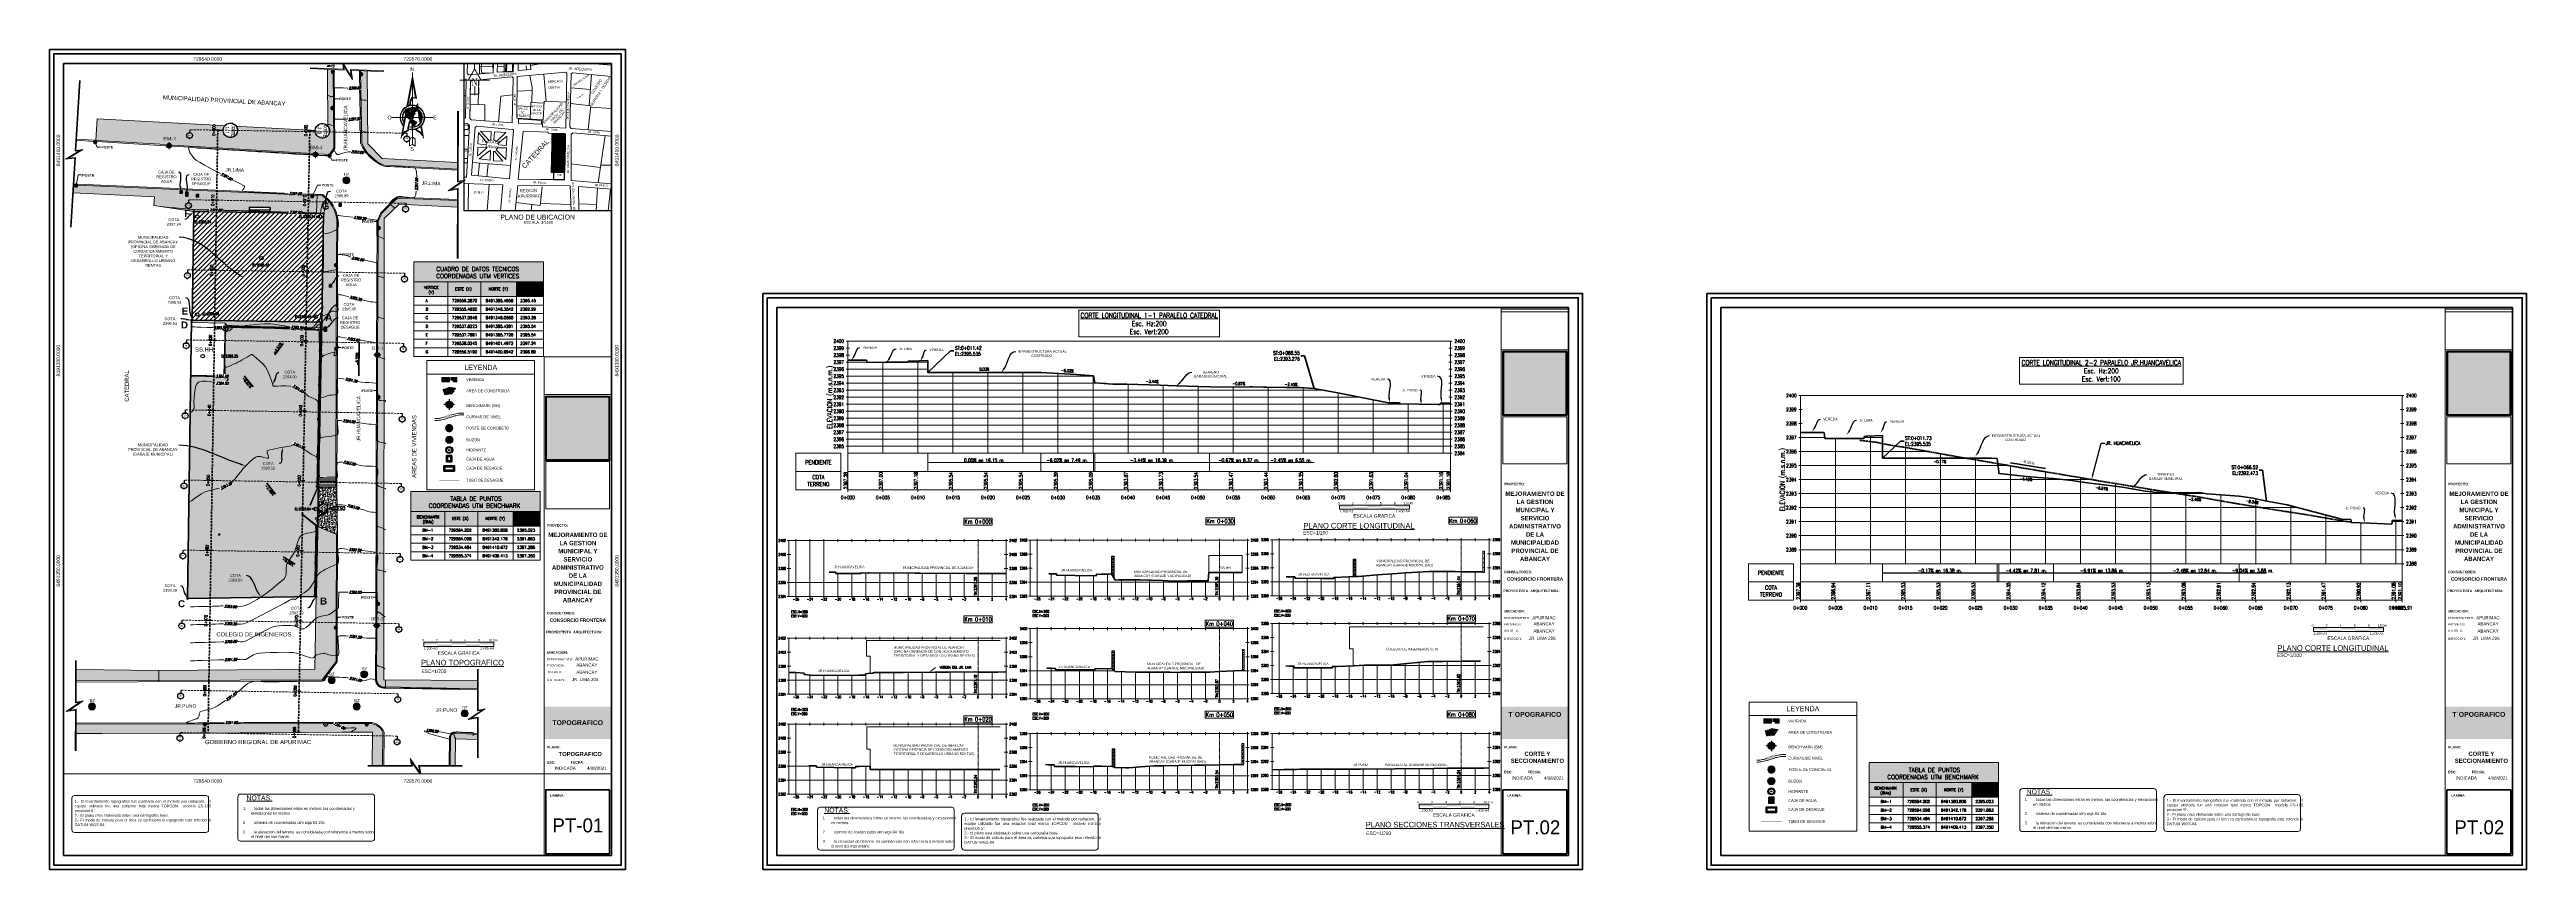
# Paper-space layout 'UBICACION' of a CAD drawing. Header units: metres. Extents: x 2 to 1770, y 1 to 586.
# The model-space entities are those that its viewports show. They can reach past a viewport. Long polylines and large blocks are cut down to what shows.
import ezdxf
from ezdxf import colors
from ezdxf.entities.mleader import LeaderData, LeaderLine
from ezdxf.enums import TextEntityAlignment as Align
from ezdxf.math import Vec2, Vec3

# ---------------------------------------------------------------- set-up
doc = ezdxf.new("R2010")
doc.units = ezdxf.units.M
doc.header["$XCLIPFRAME"] = 2
doc.linetypes.add('CENTER', pattern=[2, 1.25, -0.25, 0.25, -0.25])
doc.linetypes.add('HIDDEN', pattern=[0.375, 0.25, -0.125])
for name, color, linetype, lineweight in [('AREA DE EXCAVACION', 5, 'Continuous', 60), ('BLOQUES', 7, 'Continuous', 5), ('CAJA AGUA', 7, 'Continuous', 40), ('CALLES', 5, 'Continuous', 18), ('CATASTRO', 1, 'Continuous', 18), ('COLUMNAS', 5, 'Continuous', 40), ('ESPINAS', 86, 'Continuous', 0), ('Flechas', 1, 'Continuous', 5), ('G-Text', 2, 'Continuous', 15), ('HACH', 7, 'Continuous', 0), ('lotes', 146, 'Continuous', 18), ('MARCOS', 7, 'Continuous', 40), ('MEMBRETE', 251, 'Continuous', 15), ('MUROS', 252, 'Continuous', 50), ('PERIMETRO', 3, 'Continuous', 15), ('T-CERCOS', 7, 'CERCO', 20), ('T-CURVAS DE NIVEL', 7, 'Continuous', 15), ('T-Grilla', 251, 'Continuous', 5), ('T-POLIGONAL', 7, 'Continuous', 20), ('T-POSTE', 7, 'Continuous', 25), ('T-VERTICE', 7, 'Continuous', 20), ('T-VIVIENDA', 7, 'Continuous', 15), ('TEX-2', 5, 'Continuous', 5), ('TEX-3', 12, 'Continuous', 5), ('TEXTO', 255, 'Continuous', 0)]:
    doc.layers.add(name, color=color, linetype=linetype, lineweight=lineweight)
doc.layers.add('AREA DE IMPRECION', color=250, linetype='Continuous', lineweight=0, plot=False)
for name, color, linetype in [('B-VALTOP ROTULO TEXTO', 7, 'Continuous'), ('C-ALIG', 9, 'HIDDEN'), ('C-ROAD-PROF-GRID-GEOM', 5, 'Continuous'), ('C-ROAD-PROF-TEXT', 11, 'Continuous'), ('C-ROAD-PROF-TICK', 7, 'Continuous'), ('C-ROAD-PROF-TITL', 11, 'Continuous'), ('C-ROAD-PROF-TTLB', 5, 'Continuous'), ('C-ROAD-PROF-VTXT', 7, 'Continuous'), ('C-ROAD-SCTN-TEXT', 2, 'Continuous'), ('C-ROAD-SECT-GRID', 7, 'Continuous'), ('C-ROAD-SECT-TEXT', 92, 'Continuous'), ('C-ROAD-SECT-TICK', 7, 'Continuous'), ('C-ROAD-SECT-TITL', 92, 'Continuous'), ('C-ROAD-STAN', 11, 'Continuous'), ('C-TOPO-MAJR', 9, 'Continuous'), ('C-TOPO-MINR', 8, 'Continuous'), ('C-TOPO-TEXT', 7, 'Continuous'), ('DIBUJO', 7, 'Continuous'), ('ESCALA', 7, 'Continuous'), ('ESCALA A1', 7, 'Continuous'), ('ESCALA A3', 7, 'Continuous'), ('G-Bloques', 7, 'Continuous'), ('G-Dim', 4, 'Continuous'), ('G-Formatos', 7, 'Continuous'), ('G-Textos1', 2, 'Continuous'), ('LEYENDA', 7, 'Continuous'), ('LINEAS', 7, 'Continuous'), ('LINEAS DE SECCIÓN', 150, 'HIDDEN'), ('manzanas', 2, 'Continuous'), ('NORTE', 1, 'Continuous'), ('OTROS', 7, 'Continuous'), ('PREDIO URBANO INSCRITO', 4, 'Continuous'), ('ROTULO', 7, 'Continuous'), ('S-ANNO-TEXT', 7, 'Continuous'), ('T-Natural', 94, 'Continuous'), ('TABLA DE PUNTOS', 7, 'Continuous'), ('TEXTO DE SECCIÓN', 11, 'Continuous'), ('Tramas de Dibujo', 7, 'Continuous'), ('Tramas Envolventes', 7, 'Continuous'), ('V-NODE-TEXT', 11, 'Continuous'), ('VERTICES', 3, 'Continuous')]:
    doc.layers.add(name, color=color, linetype=linetype)
doc.styles.add('1. Barrios', font='')
doc.styles.add('2. Barrios', font='')
doc.styles.add('3.5mm', font='romans.shx', dxfattribs={"width": 0.75, "height": 3.5})
doc.styles.add('Arial', font='arial.ttf')
doc.styles.add('Estilo_Generado_3', font='arial.ttf')
doc.styles.add('Estilo_Generado_4', font='')
doc.styles.add('Estilo_Generado_5', font='')
doc.styles.add('Estilo_Generado_6', font='stylu.ttf')
doc.styles.add('Romans', font='romans.shx', dxfattribs={"width": 1.2})
doc.styles.add('ROMANS-SP', font='simplex.shx', dxfattribs={"width": 0.75, "height": 1.8, "bigfont": '@extfont2.shx'})
doc.styles.add('SIMPLEX', font='simplex.shx', dxfattribs={"width": 0.75, "oblique": 20, "height": 1.75})
doc.styles.get("Standard").update_dxf_attribs({"font": 'arial.ttf'})
doc.styles.add('T_CoGo_GMI', font='romand.shx', dxfattribs={"width": 0.75})
doc.styles.add('Tex Numeros', font='')
doc.styles.add('Titulo', font='BRITANIC.TTF')
doc.styles.add('VERTICES', font='sanssb__.ttf')
doc.styles.get('1. Barrios').set_extended_font_data('Codian October Eight')
doc.styles.get('2. Barrios').set_extended_font_data('Muddy Way')
doc.styles.get('Estilo_Generado_4').set_extended_font_data('Arial', bold=True)
doc.styles.get('Estilo_Generado_5').set_extended_font_data('Stylus BT', bold=True)
doc.styles.get('Tex Numeros').set_extended_font_data('Roboto')
doc.linetypes.add('CERCO', pattern='A,0.3,-0.2,["X",Standard,S=0.1,R=0,X=-0.1,Y=-0.06],-0.1', length=0.6)
doc.dimstyles.new('COTA JCCH', dxfattribs={"dimtxt": 1.8, "dimasz": 1.8, "dimexe": 1.8, "dimexo": 0.75, "dimgap": 0.09, "dimtad": 0, "dimtih": 1, "dimtoh": 1, "dimzin": 0, "dimdsep": 46, "dimtxsty": 'Standard', "dimblk": 'ARCHTICK', "dimcen": 0.09, "dimazin": 0, "dimtfac": 1, "dimtix": 1, "dimtofl": 0, "dimtmove": 0, "dimatfit": 3, "dimfxl": 1, "dimtolj": 1, "dimtzin": 0, "dimarcsym": 0})
picture_1 = doc.add_image_def('image1.jpg', size_in_pixel=(643, 432))
picture_2 = doc.add_image_def('image2.jpg', size_in_pixel=(645, 363))
picture_3 = doc.add_image_def('image3.png', size_in_pixel=(1136, 1182))
pattern_1 = [(45, (-364408.48533, -4245174.26467), (-0.280633007746, 0.280633007746), [])]
pattern_2 = [(0, (-12.828, 1.7562), (0, 0.2032), []), (90, (-12.828, 1.7562), (-0.2032, 0.2032), [0.2032, -0.2032])]
pattern_3 = [(50, (-12.828, 1.7562), (0.546554006988, -0.047817256617), [0.05715, -0.62865]), (355, (-12.828, 1.7562), (-0.105730264275, 0.573170535717), [0.04572, -0.50292175251]), (100.4514447, (-12.78245, 1.7522), (0.44082374127, 0.525353255737), [0.0485700264, -0.5342707338]), (46.1842, (-12.828, 1.9086), (0.813237122676, -0.1261269838), [0.085725, -0.942975]), (96.63555761, (-12.7602, 1.8981), (0.712212402155, 0.74227837379), [0.07285506942, -0.80140682448]), (351.18415117, (-12.828, 1.9086), (0.712212402195, 0.74227837376), [0.06857990121, -0.75437919576]), (21, (-12.7518, 1.8705), (0.454843173807, -0.306795594561), [0.05715, -0.62865]), (326, (-12.7518, 1.8705), (0.185406085043, 0.552563898367), [0.04572, -0.50292]), (71.451445, (-12.7139, 1.84493), (0.640249257836, 0.245768306658), [0.0485700264, -0.5342698128]), (37.5, (-12.828, 1.7562), (0.0092658097518, 0.2536651166195), [0, -0.496824, 0, -0.51054, 0, -0.504825]), (7.5, (-12.828, 1.7562), (0.200458987531, 0.300541724454), [0, -0.291084, 0, -0.485394, 0, -0.192405]), (327.5, (-12.99793, 1.7562), (0.4067717855006, -0.017186231978), [0, -0.1905, 0, -0.59436, 0, -0.78867]), (317.5, (-13.07413, 1.7562), (0.444387544158, 0.0762794731), [0, -0.24765, 0, -0.394716, 0, -0.56007])]

# ---------------------------------------------------------------- blocks, each defined once
blk = doc.blocks.new('*U88')
at = {"layer": 'MARCOS', "lineweight": 200}
blk.add_lwpolyline([(-0.1, -0.1), (584.9, -0.1), (584.9, 410.9), (-0.1, 410.9)], close=True, dxfattribs=at)
at = {"layer": 'MARCOS'}
for points in [[(2.9, 2.9), (581.9, 2.9), (581.9, 407.9), (2.9, 407.9)], [(9.9, 9.9), (574.9, 9.9), (574.9, 400.9), (9.9, 400.9)]]:
    blk.add_lwpolyline(points, close=True, dxfattribs=at)
blk = doc.blocks.new('NORTE_01')
at = {"lineweight": 5}
h = blk.add_hatch(color=5, dxfattribs=at)
h.dxf.hatch_style = 1
h.paths.add_polyline_path([(0.1, 101.8), (0.1, 114), (-15.2, 30.7, -0.019179), (-12.8, 31.8)])
h.paths.add_polyline_path([(9, 54.8), (0.1, 55.8), (0.1, 53.8), (11.5, 52.6), (0.1, 114), (0.1, 101.8)])
h = blk.add_hatch(color=5, dxfattribs=at)
h.dxf.hatch_style = 1
h.paths.add_polyline_path([(-10.6, -36.4, -0.047737), (-9.8, -24.9, -0.020596), (-11.8, -24, 0.043961), (-12.8, -35, 0.120654), (-26.9, -45.5), (-21.5, -15.8, -0.029616), (-23.2, -13.2), (-31.3, -57.3, -0.219534)])
h.paths.add_polyline_path([(25.2, -23.4, -0.017461), (23.5, -25.1), (27.2, -46.1, 0.127904), (12.3, -34.7), (11.7, -32.3, -0.014161), (9.8, -32.9), (10.7, -36.2, -0.218039), (31.2, -57.2)])
h.paths.add_polyline_path([(-0.5, 53.9), (0.1, 53.8), (0.1, 55.8), (-1.7, 56, 0.085047), (-8.1, 33.3, -0.01517), (-6, 33.7, -0.077469)])
at = {"layer": 'NORTE', "lineweight": 5}
h = blk.add_hatch(color=256, dxfattribs=at)
h.set_gradient(color1=(0, 0, 255), one_color=1, tint=1)
h.paths.add_polyline_path([(-17, 9.3), (-17, 9.2), (-17, 9), (-17, 9), (-17.1, 8.9), (-17.1, 8.8), (-17.2, 8.8), (-17.2, 8.9), (-17.2, 9), (-17.1, 9.1), (-17.2, 9.2), (-17.3, 9.2), (-17.5, 9.1), (-17.6, 9.1), (-17.6, 9.1), (-17.6, 8.9), (-17.6, 8.8), (-17.5, 8.4), (-17.5, 8), (-17.5, 7.8), (-17.6, 7.7), (-17.6, 7.6), (-17.6, 7.5), (-17.6, 7.3), (-17.6, 7.2), (-17.7, 7), (-17.8, 7), (-17.8, 6.9), (-17.9, 6.8), (-17.8, 6.6), (-17.8, 6.5), (-17.7, 6.3), (-17.7, 6.1), (-17.8, 6.1), (-17.8, 6), (-17.8, 5.8), (-17.8, 5.7), (-17.7, 5.6), (-17.7, 5.4), (-17.7, 5.3), (-17.7, 5.3), (-17.6, 5.2), (-17.6, 5.1), (-17.5, 5), (-17.5, 5), (-17.5, 4.9), (-17.4, 4.9), (-17.3, 4.8), (-17.3, 4.8), (-17.3, 4.7), (-17.3, 4.6), (-17.3, 4.6), (-17.3, 4.5), (-17.2, 4.5), (-17.2, 4.4), (-17.2, 4.3), (-17.2, 4.2), (-17.1, 4.2), (-17.1, 4.1), (-17.1, 4), (-17, 3.9), (-16.9, 3.8), (-16.8, 3.6), (-16.8, 3.5), (-16.7, 3.5), (-16.6, 3.5), (-16.5, 3.6), (-16.5, 3.6), (-16.3, 3.5), (-16.2, 3.4), (-16.1, 3.3), (-16, 3.2), (-15.8, 3.1), (-15.8, 2.8), (-15.6, 2.4), (-15.6, 2), (-15.4, 1.7), (-15.3, 1.6), (-15.2, 1.4), (-15, 1.3), (-14.9, 1.2), (-14.9, 1.1), (-14.9, 1), (-15, 0.9), (-15.1, 0.9), (-15.1, 0.8), (-15.1, 0.7), (-15.1, 0.7), (-15, 0.6), (-14.8, 0.5), (-14.7, 0.5), (-14.6, 0.4), (-14.6, 0.2), (-14.6, 0.1), (-14.6, 0), (-14.5, 0.1), (-14.5, 0.1), (-14.5, 0.2), (-14.4, 0.3), (-14.4, 0.3), (-14.3, 0.2), (-14.3, 0.1), (-14.3, 0), (-14.3, -0.1), (-14.3, -0.2), (-14.3, -0.3), (-14.2, -0.3), (-14.1, -0.3), (-14.1, -0.2), (-14, -0.2), (-13.9, -0.3), (-13.8, -0.2), (-13.8, -0.1), (-13.9, 0), (-14, 0.1), (-14, 0.2), (-14, 0.3), (-14.1, 0.4), (-14.2, 0.5), (-14.3, 0.6), (-14.4, 0.7), (-14.4, 0.8), (-14.5, 0.9), (-14.5, 1), (-14.6, 1.1), (-14.7, 1.4), (-14.8, 1.5), (-14.9, 1.6), (-15, 1.7), (-15.1, 1.8), (-15.1, 1.9), (-15.1, 2.1), (-15.2, 2.2), (-15.2, 2.4), (-15.1, 2.5), (-15, 2.4), (-14.9, 2.4), (-14.8, 2.4), (-14.7, 2.3), (-14.5, 2.3), (-14.5, 2.1), (-14.4, 2), (-14.2, 2), (-14.2, 1.8), (-14.3, 1.7), (-14.3, 1.5), (-14.2, 1.3), (-14.1, 1.2), (-13.9, 1), (-13.7, 0.8), (-13.6, 0.6), (-13.3, 0.3), (-13.2, 0), (-12.8, -0.4), (-12.4, -0.8), (-12.1, -1.2), (-12.1, -1.4), (-12, -1.8), (-11.9, -2.2), (-11.6, -2.6), (-11.4, -2.8), (-11.1, -2.9), (-10.8, -3.1), (-10.6, -3.1), (-10.4, -3.2), (-10.2, -3.4), (-10, -3.5), (-9.9, -3.5), (-9.7, -3.5), (-9.6, -3.6), (-9.5, -3.7), (-9.2, -3.8), (-9.1, -3.9), (-8.9, -4), (-8.7, -4), (-8.5, -4), (-8.4, -3.9), (-8.3, -3.8), (-8.1, -3.8), (-8, -3.8), (-7.9, -3.8), (-7.8, -3.9), (-7.7, -3.9), (-7.6, -3.9), (-7.6, -3.9), (-7.5, -3.8), (-7.5, -3.8), (-7.5, -3.7), (-7.4, -3.6), (-7.3, -3.5), (-7.2, -3.5), (-7.1, -3.5), (-7.1, -3.7), (-7.1, -3.8), (-7.2, -3.9), (-7.3, -3.9), (-7.3, -4), (-7.3, -4.1), (-7.2, -4.3), (-7.1, -4.4), (-7, -4.5), (-6.9, -4.6), (-6.6, -4.8), (-6.4, -4.8), (-6.3, -4.8), (-6.2, -4.8), (-6.2, -4.8), (-6.2, -4.9), (-6, -4.9), (-5.9, -4.9), (-5.8, -4.9), (-5.6, -5), (-5.5, -5), (-5.4, -5), (-5.4, -5), (-5.3, -4.9), (-5.2, -5), (-5.2, -5.1), (-5.2, -5.1), (-5.2, -5.2), (-5.2, -5.3), (-5.1, -5.4), (-4.9, -5.5), (-4.7, -5.6), (-4.5, -5.6), (-4.4, -5.7), (-4.5, -5.9), (-4.6, -6), (-4.6, -6.2), (-4.5, -6.2), (-4.5, -6.3), (-4.4, -6.4), (-4.3, -6.3), (-4.2, -6.2), (-4.1, -6.2), (-3.9, -6.4), (-3.9, -6.5), (-3.8, -6.5), (-3.8, -6.6), (-3.8, -6.7), (-3.7, -6.7), (-3.6, -6.8), (-3.6, -6.9), (-3.6, -7), (-3.5, -7), (-3.3, -6.9), (-3.2, -6.9), (-3, -6.9), (-2.9, -7), (-2.9, -7), (-2.9, -7.1), (-2.9, -7.1), (-2.8, -7.1), (-2.7, -7.2), (-2.7, -7.2), (-2.6, -7.3), (-2.4, -7.2), (-2.4, -7.1), (-2.4, -7), (-2.4, -7), (-2.5, -6.9), (-2.4, -6.8), (-2.3, -6.8), (-2.2, -6.8), (-2.2, -6.7), (-2.1, -6.7), (-2.1, -6.6), (-2, -6.6), (-1.9, -6.7), (-1.8, -6.7), (-1.7, -6.7), (-1.7, -6.8), (-1.7, -6.9), (-1.6, -6.8), (-1.6, -6.8), (-1.5, -6.9), (-1.6, -6.9), (-1.7, -7), (-1.7, -7.1), (-1.6, -7.2), (-1.6, -7.2), (-1.6, -7.3), (-1.6, -7.4), (-1.8, -7.4), (-1.9, -7.4), (-2.1, -7.5), (-2.1, -7.6), (-2.1, -7.7), (-2.2, -7.5), (-2.2, -7.5), (-2.4, -7.7), (-2.5, -8), (-2.6, -8.2), (-2.8, -8.2), (-3, -8.4), (-3, -8.6), (-3.1, -8.7), (-3.2, -8.7), (-3.4, -8.8), (-3.4, -8.9), (-3.4, -9.1), (-3.2, -9.1), (-3.2, -9.2), (-3.2, -9.5), (-3.2, -9.7), (-3.2, -9.8), (-3.2, -9.8), (-3.1, -9.8), (-3.1, -9.9), (-3.2, -9.9), (-3.2, -9.9), (-3.3, -10), (-3.2, -10.1), (-3.2, -10.2), (-3.1, -10.2), (-3.1, -10.2), (-3.2, -10.3), (-3.2, -10.4), (-3.2, -10.4), (-3.3, -10.5), (-3.3, -10.5), (-3.4, -10.6), (-3.4, -10.6), (-3.4, -10.7), (-3.5, -10.7), (-3.6, -10.7), (-3.6, -10.8), (-3.6, -10.9), (-3.7, -10.9), (-3.7, -11), (-3.8, -11.1), (-3.8, -11.2), (-3.8, -11.3), (-3.8, -11.5), (-4.1, -11.6), (-4.3, -11.8), (-4.4, -11.8), (-4.5, -11.9), (-4.5, -12), (-4.5, -12.2), (-4.5, -12.3), (-4.5, -12.4), (-4.4, -12.5), (-4.3, -12.5), (-4.2, -12.4), (-4.1, -12.3), (-4.1, -12.4), (-4, -12.4), (-4, -12.6), (-4.1, -12.6), (-4.1, -12.7), (-4.1, -12.8), (-4.2, -12.8), (-4.3, -12.8), (-4.4, -12.9), (-4.6, -13.1), (-4.6, -13.2), (-4.6, -13.3), (-4.5, -13.4), (-4.5, -13.5), (-4.5, -13.6), (-4.6, -13.6), (-4.6, -13.7), (-4.5, -13.7), (-4.3, -13.7), (-4.2, -13.9), (-4, -14.1), (-3.8, -14.3), (-3.6, -14.6), (-3.4, -14.8), (-3.4, -15), (-3.3, -15.1), (-3.3, -15.2), (-3.2, -15.2), (-3.2, -15.3), (-3.2, -15.4), (-3.1, -15.5), (-3, -15.5), (-3, -15.6), (-3, -15.7), (-2.9, -15.8), (-2.9, -15.9), (-2.9, -16), (-3, -16), (-3, -16), (-3, -16.1), (-3, -16.3), (-2.9, -16.3), (-2.8, -16.4), (-2.7, -16.5), (-2.6, -16.6), (-2.5, -16.7), (-2.3, -16.8), (-2, -16.9), (-1.8, -17), (-1.5, -17.2), (-1.2, -17.3), (-1.1, -17.3), (-1, -17.4), (-0.9, -17.4), (-0.9, -17.5), (-0.9, -17.6), (-0.7, -17.6), (-0.5, -17.7), (-0.5, -17.8), (-0.5, -17.9), (-0.4, -17.9), (-0.4, -18.1), (-0.4, -18.7), (-0.4, -19), (-0.6, -19.4), (-0.6, -19.6), (-0.6, -19.9), (-0.6, -20.1), (-0.6, -20.3), (-0.7, -20.6), (-0.8, -20.8), (-0.7, -21), (-0.9, -21.1), (-0.9, -21.4), (-0.9, -21.7), (-0.9, -22), (-1, -22.2), (-1.1, -22.5), (-1.2, -22.6), (-1.3, -22.7), (-1.3, -22.8), (-1.3, -22.9), (-1.5, -22.9), (-1.5, -23), (-1.4, -23), (-1.4, -23.1), (-1.4, -23.2), (-1.3, -23.3), (-1.4, -23.4), (-1.4, -23.5), (-1.5, -23.6), (-1.5, -23.7), (-1.5, -23.8), (-1.6, -23.9), (-1.7, -24), (-1.7, -24.2), (-1.6, -24.3), (-1.5, -24.2), (-1.5, -24.1), (-1.5, -24.1), (-1.4, -23.9), (-1.3, -23.9), (-1.2, -23.9), (-1.1, -24), (-1.1, -24.1), (-1.1, -24.1), (-1.1, -24.2), (-1.2, -24.2), (-1.3, -24.3), (-1.2, -24.4), (-1.1, -24.4), (-1.2, -24.5), (-1.3, -24.6), (-1.4, -24.6), (-1.4, -24.7), (-1.5, -24.8), (-1.6, -24.8), (-1.6, -24.7), (-1.7, -24.7), (-1.8, -24.7), (-1.8, -24.8), (-1.8, -24.9), (-1.7, -24.9), (-1.6, -25), (-1.6, -25), (-1.5, -25), (-1.4, -25.1), (-1.4, -25.1), (-1.5, -25.2), (-1.5, -25.2), (-1.6, -25.3), (-1.6, -25.3), (-1.5, -25.4), (-1.5, -25.5), (-1.5, -25.6), (-1.6, -25.7), (-1.7, -25.7), (-1.8, -25.7), (-1.8, -25.7), (-1.8, -25.8), (-1.6, -25.8), (-1.4, -25.8), (-1.4, -25.8), (-1.3, -25.8), (-1.2, -25.8), (-1.2, -25.8), (-1.1, -25.8), (-1, -25.8), (-1, -25.9), (-0.9, -25.9), (-0.7, -25.9), (-0.7, -25.9), (-0.6, -25.9), (-0.5, -25.9), (-0.4, -25.9), (-0.4, -25.9), (-0.4, -26), (-0.4, -26.1), (-0.5, -26.1), (-0.5, -26.2), (-0.2, -26.2), (-0.1, -26.1), (-0.1, -26.1), (-0.1, -26.3), (0.1, -26.3), (0.3, -26.2), (0.5, -26.2), (0.7, -26.2), (0.7, -26.1), (0.4, -26), (0.3, -25.9), (0.3, -25.7), (0.3, -25.5), (0.5, -25.3), (0.7, -25.3), (0.8, -25.2), (1, -25.1), (0.9, -24.9), (0.8, -24.9), (0.6, -24.8), (0.5, -24.8), (0.5, -24.8), (0.5, -24.7), (0.7, -24.7), (0.7, -24.7), (0.8, -24.6), (1, -24.6), (1.1, -24.5), (1.2, -24.4), (1.3, -24.4), (1.3, -24.3), (1.3, -24.2), (1.3, -24.1), (1.4, -24.2), (1.5, -24.1), (1.7, -24.1), (1.7, -24), (1.6, -24), (1.5, -24), (1.3, -24), (1.3, -23.8), (1.3, -23.7), (1.4, -23.7), (1.5, -23.7), (1.7, -23.7), (1.8, -23.7), (2.1, -23.7), (2.2, -23.6), (2.6, -23.5), (2.7, -23.4), (2.9, -23.3), (2.9, -23.1), (3.4, -23.2), (3.5, -23.1), (3.6, -23.1), (3.8, -23.1), (3.8, -22.9), (3.9, -22.8), (4.1, -22.7), (4.1, -22.6), (4.2, -22.4), (4.2, -22.2), (4.4, -22.2), (4.9, -22.1), (5.2, -21.9), (5.4, -21.7), (5.6, -21.6), (5.7, -21.3), (5.9, -21.1), (6, -21), (6.3, -20.9), (6.4, -20.8), (6.6, -20.6), (6.7, -20.4), (6.9, -20.3), (6.9, -20), (7.1, -19.7), (7.4, -19.4), (7.9, -19.1), (8.5, -18.9), (9, -18.7), (9.2, -18.6), (9.8, -18.2), (10, -17.9), (10.3, -17.4), (10.5, -17), (10.7, -16.3), (10.7, -15.7), (10.9, -15.5), (11, -15.4), (11.2, -15.2), (11.3, -15), (11.4, -14.8), (11.8, -14.4), (12.1, -14.1), (12.3, -13.8), (12.3, -13.4), (12.3, -13.1), (12.1, -12.9), (11.8, -12.9), (11.7, -12.9), (11.4, -12.7), (11.1, -12.5), (10.9, -12.3), (10.6, -12.3), (10.2, -12.3), (9.9, -12.3), (9.8, -12.2), (9.5, -12.2), (9.3, -12.2), (9.2, -12.4), (9, -12.3), (9.1, -12.2), (9.1, -12.1), (9, -12), (8.9, -12), (8.6, -11.8), (8.3, -11.7), (8, -11.7), (7.8, -11.8), (7.7, -11.9), (7.5, -12), (7.2, -12.1), (7, -12.1), (6.9, -12), (6.8, -11.9), (6.6, -11.9), (6.5, -12), (6.4, -11.9), (6.5, -11.7), (6.8, -11.5), (7, -11.4), (7.1, -11.2), (7.3, -11), (7.4, -11), (7.1, -10.7), (6.9, -10.5), (6.8, -10), (6.5, -9.8), (6.2, -9.6), (5.8, -9.5), (5.4, -9.4), (4.9, -9.4), (4.6, -9.3), (4.4, -9.2), (3.9, -8.7), (3.8, -8.6), (3.5, -8.5), (3.3, -8.4), (3.1, -8.5), (3, -8.5), (3, -8.3), (3.1, -8.3), (3.1, -8.2), (3.1, -8.1), (3, -8), (3.1, -7.9), (3, -7.7), (2.9, -7.6), (2.6, -7.6), (2.2, -7.6), (2.1, -7.7), (1.8, -7.8), (1.6, -7.8), (1.3, -7.7), (1, -7.7), (0.6, -7.6), (0.4, -7.6), (0.2, -7.5), (-0.1, -7.3), (-0.2, -7.3), (-0.3, -7.2), (-0.3, -7.2), (-0.3, -7.1), (-0.4, -7), (-0.5, -7), (-0.6, -7.1), (-0.6, -7.2), (-0.5, -7.2), (-0.5, -7.3), (-0.4, -7.4), (-0.5, -7.4), (-0.6, -7.4), (-0.7, -7.5), (-0.8, -7.5), (-0.9, -7.5), (-1, -7.6), (-1, -7.7), (-0.9, -7.7), (-0.8, -7.8), (-0.8, -7.9), (-0.8, -8.1), (-0.8, -8.2), (-0.9, -8.2), (-1, -8.2), (-1.1, -8.1), (-1.1, -8.1), (-1.2, -7.9), (-1.2, -7.8), (-1.1, -7.7), (-1, -7.6), (-1, -7.6), (-1.1, -7.5), (-1.2, -7.4), (-1.1, -7.3), (-1.1, -7.2), (-0.9, -7.2), (-0.8, -7.1), (-0.8, -7), (-0.9, -7), (-1, -7), (-1.1, -7), (-1.2, -7.1), (-1.2, -7.2), (-1.3, -7.2), (-1.3, -7.2), (-1.4, -7.2), (-1.3, -7.1), (-1.3, -7), (-1.3, -7), (-1.3, -6.9), (-1.4, -6.7), (-1.5, -6.6), (-1.6, -6.5), (-1.8, -6.5), (-1.9, -6.5), (-2, -6.4), (-2.2, -6.5), (-2.3, -6.5), (-2.3, -6.6), (-2.5, -6.6), (-2.6, -6.7), (-2.7, -6.7), (-2.8, -6.8), (-2.9, -6.7), (-3, -6.7), (-3.1, -6.7), (-3.1, -6.7), (-3.2, -6.6), (-3.2, -6.6), (-3.2, -6.5), (-3.3, -6.4), (-3.3, -6.4), (-3.6, -6.1), (-3.8, -5.9), (-3.8, -5.8), (-3.8, -5.6), (-3.8, -5.3), (-3.8, -5), (-3.8, -4.8), (-3.7, -4.8), (-3.7, -4.7), (-3.6, -4.5), (-3.7, -4.3), (-3.7, -4.3), (-3.9, -4.3), (-3.9, -4.2), (-4, -4.2), (-4, -4.1), (-4, -4.1), (-4.1, -4), (-4.2, -4), (-4.5, -4), (-4.8, -4), (-5, -4), (-5.2, -4), (-5.5, -4), (-5.7, -4), (-5.9, -4.1), (-6.1, -4.2), (-6.3, -4.2), (-6.4, -4.2), (-6.5, -4.2), (-6.5, -4), (-6.4, -4), (-6.2, -4), (-6.1, -3.9), (-6, -3.7), (-5.8, -3.5), (-5.8, -3.4), (-5.7, -3.1), (-5.6, -2.9), (-5.6, -2.8), (-5.5, -2.8), (-5.3, -2.9), (-5.3, -2.5), (-5.3, -2.4), (-5.3, -2.2), (-5.2, -2.1), (-5.1, -2), (-5.1, -1.9), (-5.1, -1.8), (-5.4, -1.7), (-5.6, -1.7), (-5.9, -1.7), (-6.1, -1.8), (-6.4, -1.9), (-6.5, -2.1), (-6.5, -2.2), (-6.4, -2.3), (-6.3, -2.4), (-6.3, -2.6), (-6.5, -2.6), (-6.7, -2.7), (-6.9, -2.9), (-7, -3), (-7.2, -3), (-7.5, -3), (-7.7, -3), (-7.8, -3), (-7.9, -3), (-8.1, -2.9), (-8.3, -2.8), (-8.4, -2.8), (-8.5, -2.7), (-8.6, -2.5), (-8.9, -2.1), (-9.1, -1.8), (-9.2, -1.5), (-9.2, -0.8), (-9.2, -0.3), (-9, 0), (-9, 0.2), (-9, 0.4), (-9, 0.6), (-8.9, 0.9), (-8.6, 1.3), (-8.2, 1.6), (-8, 1.7), (-7.7, 2), (-7.5, 2.1), (-7.3, 2.1), (-7.2, 2), (-7.2, 1.8), (-7.1, 1.8), (-6.9, 1.8), (-6.7, 1.7), (-6.7, 1.6), (-6.5, 1.5), (-6.3, 1.5), (-6.3, 1.6), (-6.2, 1.6), (-6, 1.8), (-6, 2), (-5.9, 2.1), (-5.4, 2.1), (-5.2, 2.1), (-4.7, 2.1), (-4.5, 2), (-4.2, 1.9), (-3.7, 1.9), (-3.4, 1.8), (-3.4, 1.6), (-3.3, 1.4), (-3.3, 1.1), (-3.3, 0.9), (-3.3, 0.7), (-3.1, 0.5), (-2.9, 0.3), (-2.8, 0.2), (-2.6, 0.3), (-2.4, 0.7), (-2.5, 1), (-2.6, 1.4), (-2.7, 1.6), (-2.8, 2), (-2.8, 2.2), (-2.7, 2.7), (-2.6, 2.9), (-2.4, 3), (-2.3, 3.1), (-2.1, 3.1), (-2, 3.1), (-2, 3.3), (-1.9, 3.4), (-1.8, 3.5), (-1.8, 3.5), (-1.6, 3.5), (-1.4, 3.6), (-1.3, 3.7), (-1.2, 3.8), (-1.1, 3.9), (-0.9, 3.9), (-0.8, 4), (-0.8, 4), (-0.9, 4.2), (-0.8, 4.2), (-0.7, 4.3), (-0.7, 4.3), (-0.6, 4.5), (-0.6, 4.6), (-0.7, 4.9), (-0.8, 4.9), (-0.8, 5.1), (-0.8, 5.5), (-0.6, 5.5), (-0.3, 5.8), (0, 6.1), (0.1, 6.3), (0.1, 6.6), (0, 6.7), (0.4, 6.9), (0.7, 7), (1.1, 6.9), (1.4, 6.9), (1.5, 7), (1.4, 7.3), (1.3, 7.4), (1.3, 7.7), (1.4, 7.8), (1.5, 7.9), (1.8, 8.1), (2, 8.2), (2.1, 8.3), (2.5, 8.4), (2.6, 8.4), (2.8, 8.4), (2.7, 8.5), (2.8, 8.6), (3.1, 8.7), (3.3, 8.7), (3.5, 8.7), (3.4, 8.5), (3.2, 8.4), (3.2, 8.2), (3.2, 8.1), (3.3, 7.9), (3.5, 8), (3.9, 8.2), (4.2, 8.4), (4.5, 8.5), (4.8, 8.7), (5, 8.9), (5.3, 8.9), (5.5, 9.1), (5.4, 9.2), (5.3, 9.3), (5.1, 9.3), (5, 9.2), (4.8, 9), (4.7, 8.9), (4.4, 8.9), (4.1, 9), (3.8, 9.1), (3.7, 9.3), (3.6, 9.4), (3.6, 9.6), (3.6, 9.7), (3.7, 9.8), (3.7, 9.9), (3.6, 9.9), (3.5, 9.9), (3.4, 9.8), (3.3, 9.7), (3.2, 9.6), (3.1, 9.5), (3, 9.4), (2.9, 9.4), (2.9, 9.6), (2.9, 9.8), (3.1, 9.9), (3.3, 10.2), (3.4, 10.4), (3.5, 10.4), (3.6, 10.5), (3.5, 10.5), (3.3, 10.5), (3, 10.5), (2.7, 10.4), (2.3, 10.2), (2, 10.1), (1.7, 9.8), (1.5, 9.6), (1.3, 9.5), (1.3, 9.5), (1.3, 9.6), (1.3, 9.7), (1.5, 9.8), (1.7, 10), (1.9, 10.3), (2, 10.4), (2.3, 10.6), (2.6, 10.7), (3.1, 10.9), (3.8, 11), (4.3, 11.1), (5, 11), (5.4, 11), (5.9, 11.5), (6.4, 11.5), (6.6, 11.5), (6.9, 11.7), (6.9, 11.9), (6.8, 12.2), (6.8, 12.4), (6.6, 12.4), (6.5, 12.4), (6.4, 12.4), (6.4, 12.5), (6.3, 12.7), (6.2, 12.7), (6.1, 12.7), (6, 12.7), (5.9, 12.6), (5.7, 12.5), (5.6, 12.4), (5.5, 12.4), (5.3, 12.4), (5.3, 12.5), (5.4, 12.6), (5.5, 12.6), (5.5, 12.6), (5.6, 12.6), (5.6, 12.7), (5.6, 12.7), (5.7, 12.7), (5.8, 12.8), (5.9, 12.8), (6, 12.9), (6, 13), (6, 13), (5.9, 13.1), (5.7, 13.1), (5.6, 13.2), (5.5, 13.2), (5.3, 13.2), (5.1, 13.2), (5.1, 13.3), (5.1, 13.4), (5.1, 13.4), (5, 13.5), (4.9, 13.6), (4.9, 13.7), (4.8, 13.7), (4.7, 13.7), (4.6, 13.7), (4.6, 13.8), (4.5, 13.9), (4.5, 13.9), (4.4, 14), (4.5, 14), (4.5, 14), (4.6, 14), (4.7, 14.1), (4.7, 14.1), (4.7, 14.2), (4.7, 14.2), (4.6, 14.3), (4.6, 14.3), (4.5, 14.3), (4.5, 14.4), (4.6, 14.4), (4.6, 14.4), (4.6, 14.4), (4.6, 14.5), (4.6, 14.5), (4.5, 14.5), (4.5, 14.6), (4.4, 14.6), (4.3, 14.8), (4.2, 14.8), (4.1, 14.8), (4.1, 14.9), (4.2, 14.9), (4.2, 14.9), (4.1, 15), (3.8, 15.4), (3.6, 15.6), (3.5, 15.6), (3.5, 15.5), (3.5, 15.3), (3.5, 15.2), (3.4, 15.2), (3.3, 15.1), (3.1, 15), (3, 14.9), (2.8, 14.9), (2.6, 14.8), (2.4, 14.7), (2.3, 14.9), (2, 15), (1.8, 15.2), (1.8, 15.4), (1.7, 15.7), (1.7, 15.9), (1.8, 15.9), (1.8, 16), (1.7, 16), (1.6, 16), (1.3, 16.1), (1.3, 16.2), (1.1, 16.2), (1, 16.2), (0.9, 16.4), (0.8, 16.5), (0.6, 16.7), (0.3, 16.8), (0.1, 16.7), (0, 16.7), (-0.3, 16.7), (-0.6, 16.8), (-0.8, 16.8), (-1.1, 16.8), (-1.3, 16.8), (-1.4, 16.7), (-1.4, 16.6), (-1.2, 16.5), (-1.2, 16.4), (-1.2, 16.2), (-1.3, 16.2), (-1.4, 16.1), (-1.2, 16), (-1.1, 15.8), (-1.2, 15.7), (-1.2, 15.6), (-1.3, 15.5), (-1.4, 15.4), (-1.4, 15.3), (-1.5, 15.2), (-1.6, 15), (-1.4, 14.8), (-1.3, 14.8), (-1, 14.7), (-0.9, 14.5), (-0.8, 14.3), (-0.8, 13.9), (-1, 13.6), (-1.3, 13.5), (-1.6, 13.3), (-1.8, 13.3), (-1.9, 13.1), (-2, 13), (-1.9, 12.9), (-1.8, 12.8), (-1.8, 12.4), (-1.7, 12.2), (-1.7, 12), (-1.7, 11.8), (-1.7, 11.6), (-1.9, 11.5), (-2.1, 11.5), (-2.4, 11.6), (-2.6, 11.8), (-2.9, 12.1), (-3, 12.4), (-3, 12.8), (-3, 13), (-3, 13.4), (-3.5, 13.4), (-3.9, 13.4), (-4.1, 13.4), (-4.5, 13.5), (-4.9, 13.5), (-5, 13.7), (-5.4, 14), (-5.9, 14.1), (-6.3, 14.2), (-6.5, 14.1), (-6.7, 14.1), (-6.8, 14.3), (-6.8, 14.6), (-6.9, 14.8), (-7.2, 14.8), (-7.4, 14.8), (-7.5, 15.1), (-7.5, 15.4), (-7.3, 15.9), (-7, 16.2), (-6.7, 16.5), (-6.3, 16.8), (-5.8, 17), (-5.5, 17.2), (-5, 17.5), (-4.8, 17.6), (-4.6, 17.8), (-4.6, 17.9), (-4.8, 17.9), (-5.1, 18), (-5.3, 18), (-5.4, 18.1), (-5.6, 18.2), (-5.7, 18.2), (-5.7, 18.3), (-5.5, 18.4), (-5.4, 18.3), (-5, 18.2), (-4.9, 18.1), (-4.8, 18.1), (-4.5, 18.2), (-4.4, 18.3), (-4.2, 18.4), (-4.3, 18.5), (-4.4, 18.5), (-4.5, 18.6), (-4.3, 18.7), (-4, 18.7), (-3.9, 18.7), (-3.9, 18.6), (-3.8, 18.6), (-3.6, 18.6), (-3.5, 18.6), (-3.4, 18.6), (-3.4, 18.6), (-3.5, 18.7), (-3.6, 18.7), (-3.7, 18.8), (-3.7, 18.8), (-3.6, 18.9), (-3.5, 18.8), (-3.3, 18.8), (-3.2, 18.7), (-3.1, 18.7), (-2.9, 18.8), (-2.8, 18.8), (-2.7, 18.9), (-2.6, 19), (-2.5, 19.2), (-2.6, 19.3), (-2.8, 19.4), (-2.9, 19.5), (-2.9, 19.7), (-2.7, 19.8), (-2.6, 19.8), (-2.8, 20), (-3, 20.1), (-3.2, 20.1), (-3.6, 20.1), (-3.8, 20.1), (-3.9, 20), (-3.8, 19.9), (-3.6, 19.8), (-3.5, 19.7), (-3.5, 19.6), (-3.5, 19.5), (-3.5, 19.4), (-3.7, 19.3), (-3.9, 19.3), (-4.1, 19.2), (-4.2, 19.2), (-4.3, 19.2), (-4.3, 19.1), (-4.4, 19), (-4.5, 18.9), (-4.7, 19), (-4.7, 19.1), (-4.8, 19.3), (-4.8, 19.5), (-4.8, 19.6), (-4.9, 19.7), (-5, 19.8), (-5.1, 19.8), (-5.2, 19.7), (-5.3, 19.6), (-5.3, 19.5), (-5.4, 19.4), (-5.6, 19.4), (-5.7, 19.6), (-5.7, 19.8), (-5.7, 19.9), (-5.9, 20), (-6.2, 19.9), (-6.3, 19.7), (-6.4, 19.6), (-6.5, 19.7), (-6.6, 19.6), (-6.7, 19.6), (-6.6, 19.4), (-6.7, 19.3), (-6.8, 19.2), (-6.9, 19.2), (-7.1, 19.1), (-7.3, 19.1), (-7.3, 18.9), (-7.3, 18.7), (-7.4, 18.6), (-7.5, 18.7), (-7.6, 18.7), (-7.6, 18.9), (-7.6, 19), (-7.7, 19.1), (-7.9, 19.2), (-8.1, 19.2), (-8.2, 19.2), (-8.2, 19.1), (-8.2, 19.1), (-8.1, 19.1), (-8, 19), (-8, 18.9), (-8.1, 18.9), (-8.6, 18.9), (-8.8, 18.9), (-9, 18.8), (-9.2, 18.8), (-9.2, 18.8), (-9.4, 18.7), (-9.6, 18.7), (-9.7, 18.8), (-9.9, 18.8), (-10, 18.8), (-10, 18.7), (-10.3, 18.8), (-10.4, 18.8), (-10.6, 18.8), (-10.8, 18.7), (-10.9, 18.7), (-11, 18.7), (-11, 18.6), (-11.1, 18.5), (-11.2, 18.5), (-11.3, 18.5), (-11.3, 18.4), (-11.3, 18.3), (-11.2, 18.2), (-11.3, 18.1), (-11.3, 18.1), (-11.4, 18), (-11.5, 18), (-11.5, 18.1), (-11.5, 18.2), (-11.5, 18.3), (-11.5, 18.3), (-11.7, 18.4), (-11.7, 18.4), (-11.9, 18.4), (-12, 18.5), (-12.2, 18.4), (-12.4, 18.3), (-12.7, 18.2), (-13.2, 18.1), (-13.4, 18.2), (-13.4, 18.3), (-13.3, 18.4), (-13.3, 18.5), (-13.8, 18.5), (-14.9, 18.4), (-15.4, 18.4), (-15.6, 18.3), (-15.8, 18.2), (-15.8, 18.3), (-15.9, 18.3), (-16, 18.2), (-16.1, 18.1), (-16.3, 18.1), (-16.4, 18.1), (-16.4, 18.3), (-16.5, 18.3), (-16.6, 18.2), (-16.8, 18), (-17, 17.9), (-17.2, 17.8), (-17.5, 17.7), (-17.9, 17.5), (-18.4, 17.2), (-18.4, 17), (-19, 16.8), (-19.2, 16.9), (-19.6, 16.8), (-19.9, 16.7), (-20.7, 16.3), (-21.1, 15.9), (-21.5, 15.3), (-21.9, 14.9), (-22.2, 14.4), (-22.5, 13.9), (-22.6, 13.7), (-22.7, 13.6), (-22.8, 13.4), (-22.9, 13.3), (-23, 13.1), (-23.1, 12.8), (-23.3, 12.5), (-23.5, 12.2), (-23.6, 12), (-23.8, 11.7), (-23.9, 11.5), (-23.9, 11.2), (-23.8, 11.1), (-23.8, 10.9), (-23.7, 10.7), (-23.6, 10.8), (-23.5, 11), (-23.5, 11.1), (-23.5, 11.1), (-23.4, 11.2), (-23.4, 11.3), (-23.2, 11.4), (-23.1, 11.5), (-23, 11.7), (-22.8, 12.1), (-22.7, 12.2), (-22.7, 12.3), (-22.6, 12.3), (-22.6, 12.3), (-22.6, 12.2), (-22.5, 12.2), (-22.4, 12.2), (-22.3, 12.4), (-22.2, 12.5), (-22.1, 12.5), (-22.1, 12.7), (-22.1, 12.8), (-22, 12.9), (-21.9, 12.9), (-21.9, 13), (-21.9, 13), (-21.7, 13), (-21.5, 13), (-21.1, 13), (-20.8, 13.1), (-20.6, 13), (-20.4, 13), (-20.1, 13), (-19.6, 13), (-19.4, 12.9), (-19.3, 12.9), (-19.3, 12.7), (-19.3, 12.6), (-19.3, 12.5), (-19.2, 12.4), (-19.1, 12.4), (-19.1, 12.2), (-19.1, 12.1), (-19.1, 12.1), (-19, 12.2), (-18.8, 12), (-18.8, 11.9), (-18.8, 11.8), (-18.7, 11.8), (-18.6, 11.8), (-18.6, 11.7), (-18.7, 11.6), (-18.8, 11.6), (-18.8, 11.4), (-18.7, 11.3), (-18.6, 11.3), (-18.5, 11.2), (-18.4, 11.1), (-18.4, 11), (-18.3, 10.9), (-18.2, 10.8), (-18.1, 10.8), (-18.1, 10.7), (-18.2, 10.7), (-18.3, 10.7), (-18.3, 10.6), (-18.3, 10.5), (-18.2, 10.4), (-18.3, 10.3), (-18.2, 10.2), (-18.1, 10.3), (-18, 10.3), (-17.9, 10.2), (-17.8, 10.2), (-17.6, 10.2), (-17.5, 10.1), (-17.5, 10), (-17.4, 9.9), (-17.4, 9.9), (-17.3, 9.8), (-17.2, 9.8), (-17.1, 9.8), (-17.1, 9.7), (-17.1, 9.6), (-17, 9.5)])
h = blk.add_hatch(color=256, dxfattribs=at)
h.set_gradient(color1=(0, 0, 255), one_color=1, tint=1)
h.paths.add_polyline_path([(-12.2, 20.3), (-12.3, 20.3), (-12.4, 20.4), (-12.5, 20.3), (-12.6, 20.2), (-12.7, 20.2), (-12.7, 20.3), (-12.7, 20.5), (-12.9, 20.5), (-13.2, 20.5), (-13.6, 20.5), (-14.3, 20.4), (-14.8, 20.2), (-15.2, 20.1), (-15.2, 19.8), (-15.3, 19.7), (-15.4, 19.6), (-15.6, 19.4), (-15.6, 19.4), (-15.6, 19.3), (-15.7, 19.2), (-15.8, 19.1), (-15.7, 19.1), (-15.6, 19.2), (-15.5, 19.2), (-15.5, 19.1), (-15.4, 19.1), (-15.3, 19.2), (-15.2, 19.2), (-15.1, 19.3), (-15, 19.3), (-14.8, 19.3), (-14.6, 19.3), (-14.5, 19.5), (-14.5, 19.5), (-14.4, 19.6), (-14.2, 19.8), (-13.9, 19.7), (-14, 19.6), (-13.9, 19.6), (-13.7, 19.5), (-13.6, 19.5), (-13.5, 19.6), (-13.4, 19.6), (-13.3, 19.6), (-13.3, 19.5), (-13.3, 19.5), (-13.5, 19.4), (-13.6, 19.4), (-13.7, 19.4), (-13.8, 19.3), (-14, 19.3), (-13.9, 19.2), (-13.8, 19.2), (-13.5, 19.3), (-13.3, 19.3), (-13.1, 19.4), (-12.9, 19.4), (-12.9, 19.3), (-12.9, 19.2), (-13.1, 19.2), (-13.4, 19.1), (-13.7, 19), (-13.8, 19), (-13.8, 18.9), (-13.7, 18.7), (-13.5, 18.7), (-13.2, 18.7), (-13, 18.8), (-12.9, 18.7), (-13, 18.6), (-12.9, 18.6), (-12.8, 18.6), (-11.3, 19.1), (-10.9, 19.2), (-10.7, 19.2), (-10.6, 19.2), (-10.3, 19.2), (-9.9, 19.2), (-9.7, 19.3), (-9.4, 19.3), (-9.4, 19.4), (-9.4, 19.5), (-9.5, 19.5), (-9.6, 19.5), (-9.7, 19.4), (-9.8, 19.4), (-9.8, 19.5), (-9.7, 19.5), (-9.6, 19.6), (-9.5, 19.6), (-9.3, 19.6), (-9.2, 19.6), (-9, 19.6), (-9, 19.7), (-9.1, 19.8), (-9.4, 19.8), (-9.7, 19.9), (-10, 19.9), (-10.1, 20), (-10, 20.3), (-10.1, 20.4), (-10.1, 20.5), (-10.2, 20.7), (-10.3, 20.8), (-10.7, 20.8), (-11, 20.7), (-11.1, 20.5), (-11.6, 20.5), (-11.6, 20.4), (-11.8, 20.3), (-11.9, 20.3), (-12, 20.3), (-12.1, 20.3), (-12.2, 20.3)])
h.paths.add_polyline_path([(-12.3, 21.3), (-12.1, 21.3), (-12, 21.4), (-11.8, 21.5), (-11.7, 21.4), (-11.7, 21.3), (-11.8, 21.3), (-11.9, 21.3), (-12.1, 21.2), (-12.2, 21.2), (-12.3, 21.1), (-12.4, 21), (-12.4, 21), (-12.2, 21), (-11.9, 21.1), (-11.8, 21.2), (-11.5, 21.2), (-11.3, 21.3), (-11.1, 21.5), (-10.8, 21.5), (-10.2, 21.6), (-10.1, 21.7), (-9.8, 22), (-10, 22), (-10.3, 22), (-10.5, 22), (-10.6, 22.1), (-10.9, 22.2), (-11, 22.1), (-11, 21.8), (-10.9, 21.7), (-11.4, 21.6), (-11.8, 21.6), (-12.2, 21.6), (-12.6, 21.6), (-12.5, 21.8), (-12.6, 21.9), (-12.8, 21.8), (-13.2, 21.7), (-13.7, 21.4), (-14, 21.2), (-14.3, 21.1), (-14.3, 21), (-14.2, 21), (-14.1, 21), (-14, 21), (-13.9, 21.1), (-13.8, 21.2), (-13.7, 21.2), (-13.7, 21.3), (-13.6, 21.3), (-13.5, 21.3), (-13.4, 21.4), (-13.4, 21.4), (-13.3, 21.4), (-13.3, 21.4), (-13.2, 21.4), (-13, 21.5), (-12.8, 21.5), (-12.7, 21.5), (-12.7, 21.3), (-12.8, 21.3), (-12.9, 21.2), (-13, 21.2), (-13, 21.1), (-12.9, 21.1), (-12.8, 21.1), (-12.6, 21.1), (-12.5, 21.2)])
h.paths.add_polyline_path([(-7.2, 20.7), (-7.4, 20.6), (-7.4, 20.5), (-7.5, 20.4), (-7.5, 20.3), (-7.4, 20.2), (-7.5, 20.1), (-7.5, 19.9), (-7.1, 19.8), (-6.8, 19.8), (-6.6, 19.8), (-6.4, 19.7), (-6.4, 19.8), (-6.3, 20), (-6.2, 20.3), (-6.2, 20.4), (-6.3, 20.6), (-6.5, 20.8), (-6.6, 20.9), (-6.8, 20.8), (-7.1, 20.8)])
h.paths.add_polyline_path([(-8.5, 21.1), (-8.6, 21), (-8.6, 21.1), (-8.7, 21), (-8.7, 21), (-8.8, 21), (-9, 21), (-9, 21), (-9, 21), (-9, 21.1), (-9.1, 21.1), (-9.2, 21.1), (-9.2, 21), (-9.3, 21), (-9.3, 20.9), (-9.2, 20.8), (-9.1, 20.8), (-8.9, 20.8), (-8.8, 20.8), (-8.7, 20.8), (-8.5, 20.7), (-8.4, 20.6), (-8.3, 20.5), (-8.2, 20.5), (-8.1, 20.5), (-8, 20.6), (-7.9, 20.7), (-7.8, 20.7), (-7.7, 20.7), (-7.7, 20.7), (-7.5, 20.7), (-7.5, 20.8), (-7.5, 20.9), (-7.6, 21), (-7.6, 21), (-7.7, 21), (-7.6, 21.1), (-7.6, 21.1), (-7.7, 21.2), (-7.7, 21.2), (-7.8, 21.2), (-7.9, 21.2), (-7.9, 21.2), (-7.9, 21.2), (-7.8, 21.3), (-7.7, 21.3), (-7.7, 21.4), (-7.6, 21.5), (-7.6, 21.5), (-7.5, 21.6), (-7.7, 21.6), (-7.7, 21.5), (-7.8, 21.5), (-7.9, 21.5), (-8.1, 21.5), (-8.1, 21.4), (-8.2, 21.4), (-8.2, 21.4), (-8.3, 21.5), (-8.3, 21.4), (-8.5, 21.4), (-8.5, 21.4), (-8.6, 21.4), (-8.7, 21.3), (-8.6, 21.3), (-8.5, 21.3), (-8.5, 21.3), (-8.5, 21.2), (-8.5, 21.2), (-8.5, 21.1)])
h.paths.add_polyline_path([(-8.1, 19.7), (-8.2, 19.6), (-8.2, 19.6), (-8.2, 19.5), (-8.2, 19.4), (-7.8, 19.4), (-7.6, 19.4), (-7.4, 19.4), (-7.4, 19.6), (-7.6, 19.7), (-7.7, 19.7), (-7.8, 19.6), (-7.8, 19.7), (-7.8, 19.8), (-8, 19.8), (-8.1, 19.7)])
h = blk.add_hatch(color=256, dxfattribs=at)
h.set_gradient(color1=(0, 0, 255), one_color=1, tint=1)
h.paths.add_polyline_path([(-3.4, 17.5), (-3.3, 17.6), (-3.2, 17.6), (-3.1, 17.5), (-3, 17.4), (-2.7, 17.3), (-2.5, 17.3), (-2.3, 17.3), (-2.3, 17.4), (-2.3, 17.5), (-2.5, 17.5), (-2.7, 17.5), (-2.7, 17.6), (-2.8, 17.8), (-3, 17.8), (-3.2, 17.8), (-3.3, 18), (-3.5, 18), (-3.8, 18.1), (-3.8, 18.2), (-4, 18.2), (-4.2, 18), (-4.3, 17.7), (-4.3, 17.5), (-4.5, 17.4), (-4.6, 17.2), (-4.5, 17.2), (-4.5, 17.3), (-4.4, 17.3), (-4.2, 17.3), (-4.1, 17.3), (-4.1, 17.3), (-4.1, 17.1), (-3.9, 17.1), (-3.8, 17.2), (-3.6, 17.3)])
h.paths.add_polyline_path([(-6.1, 21.8), (-6.3, 21.8), (-6.7, 21.8), (-6.8, 21.7), (-6.8, 21.6), (-6.9, 21.4), (-7, 21.4), (-7.1, 21.2), (-7, 21.2), (-7, 21.1), (-6.9, 21), (-6.8, 21), (-6.8, 20.9), (-6.7, 20.9), (-6.7, 21), (-6.7, 21), (-6.6, 21.1), (-6.6, 21.1), (-6.5, 21.1), (-6.5, 21.1), (-6.5, 21.2), (-6.6, 21.2), (-6.6, 21.2), (-6.6, 21.3), (-6.5, 21.3), (-6.4, 21.3), (-6.3, 21.3), (-6.2, 21.4), (-6.1, 21.3), (-5.9, 21.3), (-5.8, 21.5), (-5.5, 21.7), (-5.4, 21.8), (-5.5, 21.9), (-5.5, 21.9), (-5.6, 21.9), (-5.8, 21.8)])
h.paths.add_polyline_path([(-5.2, 23.6), (-5.1, 23.7), (-4.9, 23.7), (-4.7, 23.8), (-4.6, 23.9), (-4.5, 24), (-4.4, 24), (-4.4, 23.8), (-4.2, 23.8), (-4.1, 23.9), (-4, 24), (-3.9, 24.1), (-4, 24.1), (-4, 24.3), (-4.1, 24.3), (-4.3, 24.3), (-4.4, 24.3), (-4.5, 24.2), (-4.6, 24.3), (-4.7, 24.4), (-4.8, 24.4), (-4.9, 24.4), (-4.9, 24.3), (-5.2, 24.4), (-5.3, 24.5), (-5.5, 24.5), (-5.8, 24.4), (-6, 24.4), (-6.1, 24.3), (-6.2, 24.2), (-6.3, 24.2), (-6.4, 24.1), (-6.4, 24.1), (-6.4, 24), (-6.6, 24), (-6.7, 24), (-6.8, 23.9), (-6.7, 23.9), (-6.6, 23.9), (-6.4, 23.8), (-6.2, 23.7), (-6.1, 23.7), (-5.9, 23.6), (-5.8, 23.6), (-5.6, 23.6)])
h.paths.add_polyline_path([(-8.3, 23.4), (-8.4, 23.4), (-8.9, 23.4), (-9.2, 23.4), (-9.4, 23.2), (-9.4, 23), (-9.1, 23), (-8.9, 23.1), (-8.5, 23.1), (-8.3, 23.1), (-8.2, 23), (-8.2, 22.9), (-8.1, 22.9), (-7.9, 23), (-7.7, 23.2), (-7.8, 23.3), (-7.9, 23.4)])
h = blk.add_hatch(color=256, dxfattribs=at)
h.set_gradient(color1=(0, 0, 255), one_color=1, tint=1)
h.paths.add_polyline_path([(-7.9, 22.3), (-7.7, 22.3), (-7.6, 22.3), (-7.5, 22.4), (-7.5, 22.5), (-7.6, 22.6), (-7.7, 22.6), (-7.8, 22.6), (-7.8, 22.6), (-8, 22.5), (-8.2, 22.5), (-8.3, 22.5), (-8.2, 22.4), (-8.1, 22.4), (-8.2, 22.3), (-8.5, 22.3), (-8.6, 22.4), (-8.7, 22.4), (-8.8, 22.4), (-8.8, 22.3), (-8.8, 22.2), (-8.9, 22.2), (-8.9, 22.2), (-8.9, 22.1), (-8.7, 22.1), (-8.6, 22.2), (-8.6, 22.2), (-8.4, 22.2), (-8.2, 22.2), (-8, 22.3)])
h.paths.add_polyline_path([(-6.9, 23.3), (-6.7, 23.2), (-6.6, 23.3), (-6.6, 23.5), (-6.7, 23.5), (-7, 23.5), (-7.2, 23.5), (-7.3, 23.5), (-7.3, 23.4), (-7.4, 23.3), (-7.3, 23.2), (-7.2, 23.2)])
h.paths.add_polyline_path([(-6.6, 22.8), (-6.4, 22.8), (-6.2, 22.8), (-6.2, 22.8), (-6.3, 22.9), (-6.5, 22.9), (-6.6, 22.9), (-6.7, 22.9), (-6.7, 22.9), (-6.8, 22.9), (-6.8, 22.9), (-6.9, 22.9), (-7, 22.9), (-7.1, 22.8), (-7.1, 22.7), (-6.9, 22.8), (-6.8, 22.8)])
h.paths.add_polyline_path([(-8.1, 22.1), (-8.2, 22.1), (-8.3, 22.1), (-8.4, 22.1), (-8.4, 22), (-8.3, 22), (-8.3, 22), (-8.1, 22), (-8, 22), (-7.9, 22), (-7.8, 22), (-7.8, 22.1), (-7.8, 22.1), (-8, 22.1)])
h.paths.add_polyline_path([(-4.9, 22.2), (-4.8, 22.3), (-4.8, 22.3), (-4.6, 22.3), (-4.6, 22.2), (-4.6, 22.1), (-4.4, 22.1), (-4.4, 22.2), (-4.3, 22.2), (-4.2, 22.2), (-4, 22.2), (-3.9, 22.3), (-3.8, 22.4), (-3.6, 22.5), (-3.5, 22.7), (-3.6, 22.7), (-3.7, 22.7), (-3.9, 22.6), (-4, 22.5), (-4.3, 22.6), (-4.4, 22.5), (-4.6, 22.5), (-4.7, 22.5), (-4.8, 22.5), (-5, 22.6), (-5.1, 22.6), (-5.3, 22.6), (-5.7, 22.6), (-5.7, 22.5), (-5.8, 22.3), (-5.8, 22.2), (-5.7, 22.1), (-5.6, 22.1), (-5.5, 22.2), (-5.4, 22.2), (-5.3, 22.2), (-5.3, 22.1), (-5, 22.1)])
h.paths.add_polyline_path([(-5.9, 22.8), (-6, 22.8), (-6.1, 22.7), (-6, 22.7), (-5.8, 22.7), (-5.7, 22.7), (-5.5, 22.7), (-5.5, 22.8), (-5.6, 22.8), (-5.7, 22.8)])
h.paths.add_polyline_path([(-3.3, 22.7), (-3.5, 22.5), (-3.7, 22.3), (-3.5, 22.2), (-3.3, 22.2), (-3.1, 22.4), (-2.9, 22.4), (-2.8, 22.3), (-2.7, 22.2), (-2.5, 22.3), (-2.2, 22.3), (-2, 22.4), (-1.9, 22.5), (-1.9, 22.7), (-1.9, 22.7), (-2.1, 22.7), (-2.3, 22.7), (-2.4, 22.8), (-2.6, 22.9), (-2.8, 22.8), (-3.1, 22.8)])
h = blk.add_hatch(color=256, dxfattribs=at)
h.set_gradient(color1=(0, 0, 255), one_color=1, tint=1)
h.paths.add_polyline_path([(6.7, 20.9), (6.7, 20.7), (6.7, 20.6), (6.5, 20.4), (6.4, 20.2), (6, 20.3), (5.8, 20.2), (5.8, 19.9), (6.2, 19.8), (6.2, 19.7), (6.1, 19.6), (6.2, 19.3), (6.3, 19.2), (6.5, 18.9), (6.7, 18.6), (6.9, 18.3), (7.1, 18.2), (7.5, 17.9), (7.8, 17.6), (7.9, 17.5), (8, 17.4), (8, 17.2), (8.1, 17.2), (8.1, 17), (8.3, 17), (8.5, 16.9), (8.8, 16.7), (9.1, 16.7), (9.5, 16.8), (9.7, 16.9), (9.9, 16.8), (9.9, 16.7), (10.1, 16.6), (10.2, 16.3), (10.4, 16.3), (10.7, 16.3), (10.8, 16.4), (11, 16.5), (11, 16.6), (10.9, 16.7), (11.1, 16.8), (11.1, 17.1), (11.1, 17.3), (11, 17.4), (11, 17.4), (10.9, 17.5), (10.9, 17.6), (11, 17.7), (11.1, 17.8), (11.1, 18), (11.2, 18), (11.3, 18.2), (11.1, 18.3), (11.1, 18.3), (11, 18.4), (10.9, 18.5), (10.8, 18.6), (10.7, 18.6), (10.6, 18.6), (10.7, 18.7), (10.9, 18.7), (11, 18.8), (11.1, 18.8), (11.2, 18.9), (11.3, 19), (11.4, 19), (11.6, 19.2), (11.6, 19.3), (11.8, 19.3), (11.9, 19.2), (12, 19.3), (12.2, 19.4), (12.5, 19.4), (12.6, 19.5), (12.6, 19.7), (12.6, 19.8), (12.7, 20), (12.6, 20.1), (12.6, 20.3), (12.7, 20.3), (12.7, 20.3), (12.8, 20.4), (13, 20.4), (13.1, 20.4), (13.1, 20.3), (13.2, 20.3), (13.3, 20.2), (13.5, 20.3), (13.7, 20.3), (13.9, 20.5), (13.9, 20.7), (13.9, 20.9), (13.9, 21), (13.9, 21.2), (13.6, 21.3), (13.4, 21.4), (13.3, 21.5), (13.2, 21.5), (13.2, 21.6), (13, 21.6), (13, 21.6), (12.8, 21.7), (12.8, 21.8), (12.9, 21.8), (12.9, 21.9), (12.7, 21.9), (12.6, 21.9), (12.5, 21.9), (12.5, 21.7), (12.5, 21.7), (12.4, 21.9), (12.4, 21.9), (12.3, 21.9), (12.2, 21.7), (12.1, 21.7), (12.1, 21.9), (12, 22.1), (12.1, 22.2), (12.2, 22.1), (12.4, 22.1), (12.6, 22.1), (12.7, 22.2), (12.6, 22.3), (12.5, 22.4), (12.4, 22.5), (12.2, 22.6), (12.1, 22.6), (11.8, 22.6), (11.6, 22.7), (11.5, 22.8), (11.6, 22.8), (11.6, 22.9), (11.5, 23), (11.5, 23.1), (11.5, 23.1), (11.4, 23.1), (11.2, 23.1), (11.1, 23.2), (11, 23.1), (11, 23.1), (10.8, 23), (10.6, 22.9), (10.5, 23), (10.5, 23.1), (10.6, 23.2), (10.8, 23.2), (10.9, 23.2), (11, 23.3), (11.1, 23.3), (11, 23.4), (10.8, 23.4), (10.7, 23.5), (10.5, 23.6), (10.4, 23.6), (10.3, 23.7), (10, 23.7), (10.1, 23.8), (10.1, 23.8), (10.2, 23.8), (10.1, 23.9), (9.9, 23.9), (9.9, 24), (9.8, 24.1), (9.6, 24.1), (9.5, 24.1), (9.5, 24.1), (9.4, 24.2), (9.4, 24.3), (9.4, 24.4), (9.2, 24.5), (9.1, 24.5), (8.9, 24.5), (8.9, 24.6), (8.8, 24.6), (8.8, 24.5), (8.7, 24.5), (8.6, 24.6), (8.4, 24.6), (8.4, 24.7), (8.4, 24.8), (8.1, 24.9), (7.8, 24.9), (7.5, 24.9), (7.4, 25), (7.2, 25), (6.7, 25.1), (6.6, 25.1), (6.5, 25), (6.4, 25), (6.3, 25.1), (6.3, 25.1), (6.1, 25.1), (6.1, 25), (6.1, 25), (6.1, 24.9), (5.9, 25), (5.8, 25.1), (5.6, 25), (5.5, 25), (5.4, 25), (5.3, 25.1), (4.9, 25.1), (4.7, 25), (4.4, 25), (4.1, 25), (3.7, 25), (3.1, 25.1), (2.6, 25.2), (2, 25.3), (0.8, 25.4), (-1.1, 25.4), (-1.8, 25.3), (-2.1, 25.2), (-2.4, 25.1), (-2.6, 25), (-2.8, 25), (-2.9, 25), (-3.2, 24.9), (-3.3, 25), (-3.4, 25), (-3.5, 25), (-3.6, 24.9), (-3.8, 24.9), (-3.9, 24.9), (-4.3, 24.9), (-4.8, 24.9), (-5.1, 25), (-5.4, 24.9), (-5.4, 24.8), (-5.2, 24.8), (-5.1, 24.8), (-5, 24.8), (-5, 24.8), (-5, 24.8), (-5.1, 24.7), (-5.1, 24.7), (-5, 24.6), (-4.9, 24.6), (-4.8, 24.6), (-4.7, 24.6), (-4.6, 24.6), (-4.5, 24.6), (-4.5, 24.6), (-4.4, 24.5), (-4.3, 24.6), (-4.3, 24.6), (-4.2, 24.6), (-4.1, 24.6), (-3.9, 24.7), (-3.8, 24.7), (-3.7, 24.7), (-3.5, 24.7), (-3.4, 24.7), (-3.3, 24.7), (-3.3, 24.7), (-3.4, 24.7), (-3.4, 24.6), (-3.4, 24.5), (-3.3, 24.5), (-3.2, 24.6), (-2.9, 24.6), (-2.7, 24.6), (-2.5, 24.6), (-2.3, 24.7), (-2.1, 24.7), (-2, 24.7), (-1.9, 24.7), (-1.6, 24.7), (-1.4, 24.7), (-1.3, 24.7), (-1.1, 24.7), (-1, 24.7), (-1, 24.7), (-1.1, 24.6), (-1.2, 24.6), (-1.4, 24.6), (-1.6, 24.6), (-1.6, 24.6), (-1.7, 24.6), (-1.8, 24.6), (-1.8, 24.5), (-1.9, 24.5), (-2, 24.5), (-2.2, 24.5), (-2.3, 24.5), (-2.4, 24.5), (-2.4, 24.4), (-2.5, 24.4), (-2.5, 24.3), (-2.4, 24.3), (-2.3, 24.3), (-2.3, 24.3), (-2.2, 24.3), (-2.1, 24.3), (-2.1, 24.3), (-2.1, 24.2), (-2.1, 24.2), (-2.2, 24.2), (-2.3, 24.2), (-2.4, 24.2), (-2.5, 24.3), (-2.7, 24.3), (-2.8, 24.3), (-3, 24.4), (-3.1, 24.4), (-3.2, 24.4), (-3.2, 24.4), (-3.4, 24.4), (-3.5, 24.3), (-3.6, 24.3), (-3.6, 24.3), (-3.6, 24.3), (-3.6, 24.2), (-3.5, 24.2), (-3.4, 24.2), (-3.3, 24.2), (-3.2, 24.2), (-3.2, 24.1), (-3, 24.1), (-2.9, 24.1), (-2.8, 24), (-2.6, 24), (-2.5, 24), (-2.5, 23.9), (-2.6, 23.9), (-2.8, 23.9), (-3, 23.9), (-3.3, 23.9), (-3.5, 23.9), (-3.6, 23.9), (-3.8, 23.9), (-3.9, 23.8), (-3.9, 23.8), (-3.9, 23.7), (-3.9, 23.7), (-3.7, 23.7), (-3.6, 23.7), (-3.5, 23.7), (-3.5, 23.6), (-3.4, 23.5), (-3.2, 23.5), (-3.1, 23.5), (-3, 23.5), (-2.9, 23.5), (-2.8, 23.4), (-2.9, 23.4), (-3, 23.3), (-3.2, 23.3), (-3.4, 23.3), (-3.5, 23.3), (-3.6, 23.4), (-3.8, 23.4), (-3.9, 23.5), (-4.1, 23.5), (-4.3, 23.5), (-4.4, 23.4), (-4.4, 23.3), (-4.4, 23.2), (-4.4, 23.2), (-4.6, 23.2), (-4.8, 23.1), (-4.8, 23), (-4.6, 22.9), (-4.4, 23), (-4.1, 23), (-3.8, 23), (-3.6, 23), (-3.5, 23), (-3.4, 23), (-3.4, 23.2), (-3.3, 23.2), (-3.1, 23.1), (-3, 23.1), (-2.7, 23.1), (-2.7, 23.2), (-2.5, 23.2), (-2.3, 23.1), (-2.2, 23.1), (-2.1, 23.1), (-1.9, 23.1), (-1.7, 23.1), (-1.5, 23.1), (-1.3, 23.1), (-1.1, 23.1), (-1.1, 23.2), (-1.2, 23.3), (-1.3, 23.3), (-1.5, 23.3), (-1.6, 23.3), (-1.8, 23.3), (-2, 23.3), (-2.2, 23.3), (-2.4, 23.4), (-2.2, 23.5), (-1.8, 23.5), (-1.6, 23.4), (-1.5, 23.4), (-1.3, 23.5), (-1.2, 23.7), (-1, 23.7), (-0.7, 23.8), (-0.7, 23.8), (-0.5, 23.9), (-0.2, 23.9), (-0.2, 24.1), (-0.4, 24.2), (-0.2, 24.3), (-0.1, 24.3), (0.1, 24.3), (0.3, 24.3), (0.7, 24.3), (0.9, 24.3), (1.1, 24.5), (1.2, 24.6), (1.5, 24.6), (1.7, 24.6), (1.9, 24.7), (2, 24.8), (2.1, 24.8), (2, 25), (2.1, 25), (2.3, 25), (2.4, 25), (2.6, 25), (2.8, 25), (3.1, 25), (3.4, 24.9), (3.6, 24.8), (3.7, 24.8), (3.7, 24.7), (3.6, 24.6), (3.2, 24.6), (2.8, 24.6), (2.5, 24.6), (2.4, 24.6), (2.2, 24.6), (2.1, 24.5), (2.1, 24.4), (2.2, 24.3), (2.3, 24.2), (2.5, 24.2), (2.5, 24.1), (2.5, 24.1), (2.3, 24.1), (2.3, 24.1), (2.1, 24.2), (2.1, 24.2), (2.1, 24.1), (2.2, 23.9), (2.3, 23.8), (2.5, 23.7), (2.6, 23.8), (2.7, 23.8), (2.8, 23.9), (3, 23.9), (3.6, 23.9), (3.7, 23.7), (3.9, 23.7), (4, 23.6), (4.1, 23.7), (4.3, 23.6), (4.4, 23.4), (4.5, 23.3), (4.7, 23.2), (4.7, 23.1), (4.9, 23.1), (5, 22.9), (5, 22.8), (5.2, 22.6), (5.3, 22.3), (5.2, 22.1), (5, 22), (5, 21.9), (5.1, 21.9), (5.2, 21.9), (5.3, 21.8), (5.4, 21.8), (5.5, 21.9), (5.6, 22), (5.7, 22), (5.8, 22), (5.9, 21.9), (5.8, 21.8), (5.7, 21.7), (5.5, 21.5), (5.4, 21.3), (5.6, 21), (5.8, 21), (6, 21), (6.1, 21), (6.3, 21), (6.3, 21.1), (6.2, 21.2), (6.3, 21.3), (6.4, 21.2), (6.6, 21)])
h = blk.add_hatch(color=256, dxfattribs=at)
h.set_gradient(color1=(0, 0, 255), one_color=1, tint=1)
h.paths.add_polyline_path([(0.2, 18.4), (0.1, 18.2), (0, 18.2), (-0.2, 18.2), (-0.4, 18), (-0.6, 18), (-0.8, 17.9), (-0.7, 17.7), (-0.6, 17.7), (-0.3, 17.7), (0, 17.8), (0.2, 17.7), (0.6, 17.5), (0.9, 17.5), (1, 17.4), (1.1, 17.1), (1.7, 17), (1.9, 16.8), (2.1, 16.7), (2.3, 16.7), (2.6, 16.7), (2.7, 16.6), (2.8, 16.7), (2.8, 16.8), (2.4, 17), (2.1, 17.2), (2.1, 17.4), (2.4, 17.4), (2.5, 17.2), (2.8, 17.1), (3, 17), (3.5, 17.1), (3.4, 17.4), (3.2, 17.6), (3.2, 17.7), (2.9, 17.9), (2.5, 18.1), (2.2, 18.3), (2.3, 18.5), (2.4, 18.7), (2.4, 18.9), (2.6, 19.1), (2.8, 18.9), (2.9, 18.7), (3, 18.5), (3.2, 18.5), (3.4, 18.4), (3.3, 18.2), (3.5, 18.1), (3.6, 18), (3.8, 17.9), (3.9, 18), (3.8, 18.2), (3.8, 18.3), (4, 18.2), (4.1, 18.3), (4.1, 18.4), (4.1, 18.5), (4.2, 18.7), (4.4, 18.6), (4.7, 18.5), (4.5, 18.8), (4.1, 18.8), (3.9, 18.8), (3.8, 18.9), (3.6, 19.1), (3.5, 19.2), (3, 19.3), (2.7, 19.4), (2.4, 19.5), (1.9, 19.6), (1.5, 19.6), (1.1, 19.6), (0.8, 19.5), (0.5, 19.4), (0.4, 19.2), (0.3, 18.8), (0.2, 18.7), (0, 18.5)])
h.paths.add_polyline_path([(-0.6, 20.1), (-0.5, 20), (-0.5, 19.9), (-0.6, 19.9), (-0.7, 19.8), (-0.8, 19.8), (-0.7, 19.7), (-0.5, 19.8), (-0.2, 19.9), (-0.1, 19.8), (0.1, 19.7), (0.1, 19.6), (0.4, 19.8), (0.7, 19.9), (1.1, 19.9), (1.7, 19.9), (2, 20), (2.5, 19.9), (2.5, 20), (2.2, 20), (2.1, 20.2), (2.3, 20.3), (2.4, 20.3), (2.2, 20.4), (2, 20.3), (1.8, 20.3), (1.7, 20.5), (1.8, 20.5), (1.9, 20.6), (1.8, 20.7), (1.6, 20.6), (1.4, 20.6), (1.2, 20.8), (0.9, 20.9), (0.5, 21.1), (-0.1, 21.3), (-0.4, 21.5), (-0.9, 21.5), (-1.3, 21.5), (-1.5, 21.4), (-1.5, 21.3), (-1.5, 21.2), (-1.7, 21.2), (-1.7, 21.3), (-1.8, 21.3), (-1.9, 21.3), (-2, 21.2), (-2.1, 21.2), (-2.2, 21.2), (-2.3, 21.3), (-2.1, 21.4), (-2.1, 21.5), (-2.1, 21.7), (-2.2, 21.7), (-2.3, 21.8), (-2.7, 21.8), (-3.3, 21.8), (-3.8, 21.9), (-4.3, 21.8), (-4.5, 21.8), (-4.6, 21.7), (-4.9, 21.5), (-5.2, 21.4), (-5.2, 21.2), (-5.1, 21.1), (-5.3, 21), (-5.3, 20.8), (-5.1, 20.8), (-4.9, 20.8), (-4.7, 20.8), (-4.6, 20.7), (-4.4, 20.6), (-4.6, 20.5), (-4.7, 20.5), (-5, 20.5), (-5, 20.5), (-5.1, 20.4), (-5, 20.4), (-4.8, 20.3), (-4.5, 20.4), (-4.2, 20.4), (-4, 20.3), (-3.6, 20.3), (-2.7, 20.2), (-2.4, 20.2), (-2.2, 20.3), (-2, 20.4), (-1.9, 20.6), (-1.7, 20.5), (-1.3, 20.4), (-1, 20.2), (-0.8, 20.2)])
h = blk.add_hatch(color=256, dxfattribs=at)
h.set_gradient(color1=(0, 0, 255), one_color=1, tint=1)
h.paths.add_polyline_path([(6.3, 10.5), (6.1, 10.4), (6, 10.3), (6.1, 10.2), (6.1, 10.1), (5.9, 10), (5.8, 9.8), (5.9, 9.8), (6.1, 9.8), (6.4, 9.8), (6.5, 9.7), (6.8, 9.7), (6.9, 9.7), (7.1, 9.7), (7.3, 9.7), (7.3, 9.6), (7, 9.4), (7.1, 9.3), (7.3, 9.5), (7.4, 9.6), (7.6, 9.7), (7.7, 9.6), (7.6, 9.4), (7.7, 9.3), (8, 9.3), (8.1, 9.3), (8.1, 9.4), (8.2, 9.6), (8, 9.8), (7.9, 9.8), (7.8, 9.9), (7.9, 10), (8, 10), (7.9, 10.1), (7.7, 10.1), (7.7, 10.2), (7.5, 10.4), (7.1, 10.7), (6.8, 10.9), (6.9, 11), (7, 11.4), (6.8, 11.5), (6.6, 11.3), (6.4, 11.1), (6.3, 10.8)])
h = blk.add_hatch(color=256, dxfattribs=at)
h.set_gradient(color1=(0, 0, 255), one_color=1, tint=1)
h.paths.add_polyline_path([(14.4, 18.6), (14.3, 18.8), (14.2, 18.9), (14, 19), (13.8, 19), (13.6, 19), (13.5, 18.9), (13.5, 18.8), (13.7, 18.8), (13.9, 18.8), (14, 18.7), (14.1, 18.7), (14.1, 18.6), (14, 18.6), (13.9, 18.6), (13.8, 18.5), (13.8, 18.5), (14, 18.5), (14.1, 18.4), (14.2, 18.3), (14.2, 18.2), (14.2, 18.1), (14.4, 18), (14.7, 17.9), (14.9, 17.8), (15.1, 17.7), (15.4, 17.7), (15.6, 17.8), (15.7, 17.8), (15.9, 17.8), (16.1, 17.8), (16.2, 17.9), (16.2, 18), (16.1, 18.2), (15.9, 18.4), (15.7, 18.5), (15.6, 18.7), (15.4, 18.6), (15.3, 18.6), (15.1, 18.6), (14.9, 18.7), (14.7, 18.7), (14.5, 18.7)])
h = blk.add_hatch(color=256, dxfattribs=at)
h.set_gradient(color1=(0, 0, 255), one_color=1, tint=1)
h.paths.add_polyline_path([(24.7, 3.8), (24.6, 4), (24.6, 4.1), (24.6, 4.3), (24.5, 4.4), (24.3, 4.6), (24, 4.7), (23.9, 4.8), (23.8, 5), (23.8, 5.2), (23.8, 5.5), (23.8, 5.7), (23.7, 5.9), (23.6, 6), (23.5, 6.1), (23.3, 6.1), (23.1, 6.2), (22.8, 6.2), (22.1, 6.3), (21.6, 6.2), (21.3, 6), (20.9, 5.9), (20.6, 6), (20.5, 6.2), (20.4, 6.2), (20.3, 6.1), (20.2, 5.9), (20.2, 5.6), (19.9, 5.4), (19.6, 5.2), (19.5, 5), (19.5, 4.8), (19.5, 4.5), (19.5, 4), (19.4, 3.8), (19.1, 3.6), (18.9, 3.5), (18.7, 3.4), (18.6, 3.1), (18.5, 3), (18.3, 2.8), (18.2, 2.6), (18.2, 2.3), (18, 2.1), (17.8, 1.5), (17.6, 1.3), (17.6, 1), (17.8, 0.7), (17.8, 0.1), (17.8, -0.4), (17.7, -0.9), (17.5, -1.2), (17.5, -1.4), (17.6, -1.6), (17.7, -1.8), (17.6, -2.2), (17.8, -2.4), (18.1, -2.7), (18.3, -3.1), (18.6, -3.4), (18.6, -3.6), (18.7, -3.9), (18.9, -4), (19.1, -4.2), (19.4, -4.5), (19.7, -4.9), (19.9, -4.9), (20.2, -5), (20.3, -4.9), (20.5, -4.8), (20.6, -4.7), (20.8, -4.6), (21.1, -4.6), (21.2, -4.8), (21.3, -4.8), (21.5, -4.7), (21.6, -4.6), (21.7, -4.5), (22, -4.3), (22.2, -4.1), (22.4, -4.1), (22.5, -4.1), (22.7, -4), (22.8, -4), (22.8, -4.1), (22.9, -4.2), (23, -4.4), (23, -4.6), (23.2, -4.6), (23.4, -4.6), (23.5, -4.5), (23.6, -4.6), (23.7, -4.6), (23.8, -4.8), (23.8, -5.2), (23.6, -5.6), (23.6, -5.8), (23.5, -6), (23.4, -6.3), (23.4, -6.6), (23.5, -6.7), (23.7, -6.9), (23.8, -7.1), (23.8, -7.6), (23.6, -8), (23.6, -8.3), (23.7, -8.7), (23.7, -8.9), (23.6, -9.2), (23.5, -9.4), (23.5, -9.5), (23.4, -9.6), (23.4, -9.7), (23.3, -9.8), (23.3, -9.9), (23.3, -10), (23.3, -10.1), (23.2, -10.3), (23.2, -10.4), (23.1, -10.6), (23, -10.9), (23.1, -11.1), (23.1, -11.2), (23.1, -11.2), (23, -11.4), (23, -11.6), (23.1, -11.8), (23, -12.1), (23, -12.3), (22.9, -12.6), (22.7, -12.9), (22.7, -13.1), (22.7, -13.5), (22.6, -13.9), (22.5, -14.4, 0.141377), (26.6, -0.2, 0.035556), (26.4, 3.6), (26.1, 3.5), (25.9, 3.6), (25.7, 3.8), (25.5, 4), (25.4, 4.1), (25.4, 4.2), (25.3, 4.2), (25.3, 4), (25.3, 3.8), (25.2, 3.7), (25.1, 3.7), (24.9, 3.7)])
h = blk.add_hatch(color=256, dxfattribs=at)
h.set_gradient(color1=(0, 0, 255), one_color=1, tint=1)
h.paths.add_polyline_path([(19.9, 12.9), (19.9, 12.8), (19.8, 12.8), (19.7, 12.8), (19.7, 12.8), (19.7, 12.7), (19.7, 12.7), (19.7, 12.6), (19.7, 12.6), (19.7, 12.5), (19.6, 12.3), (19.7, 12.3), (19.8, 12.3), (20, 12.2), (20.1, 12.2), (20.2, 12.2), (20.2, 12.2), (20.2, 12.1), (20, 12.1), (20, 12.1), (19.9, 12.1), (19.8, 12), (19.7, 11.9), (19.8, 11.7), (20, 11.7), (20.1, 11.8), (20.2, 11.8), (20.4, 11.8), (20.5, 11.8), (20.6, 11.7), (20.7, 11.7), (20.8, 11.7), (20.9, 11.7), (21, 11.7), (21, 11.7), (21, 11.8), (20.9, 12), (20.9, 12.1), (20.8, 12.2), (20.7, 12.4), (20.7, 12.5), (20.6, 12.6), (20.5, 12.6), (20.5, 12.8), (20.5, 12.9), (20.3, 13.1), (20.1, 13.2), (19.9, 13.2), (19.8, 13.2), (19.8, 13.1), (19.8, 13.1), (19.9, 13.1), (19.9, 13), (19.9, 12.9)])
h.paths.add_polyline_path([(19.7, 13.9), (19.7, 14), (19.7, 14.1), (19.7, 14.2), (19.7, 14.3), (19.6, 14.4), (19.5, 14.4), (19.5, 14.4), (19.3, 14.4), (19.3, 14.5), (19.1, 14.6), (19, 14.7), (18.9, 14.7), (19, 14.6), (19, 14.5), (19.1, 14.3), (19.1, 14.1), (19.2, 14), (19.3, 14), (19.3, 13.8), (19.4, 13.7), (19.4, 13.5), (19.6, 13.5), (19.8, 13.5), (20, 13.4), (20.1, 13.5), (20, 13.5), (19.9, 13.6), (19.9, 13.7), (19.8, 13.7), (19.8, 13.8), (19.7, 13.8)])
h.paths.add_polyline_path([(19.1, 13.4), (19.2, 13.6), (19.1, 13.7), (19, 13.8), (18.8, 13.8), (18.8, 13.8), (18.7, 13.9), (18.6, 13.8), (18.6, 13.7), (18.6, 13.6), (18.6, 13.4), (18.6, 13.2), (18.5, 13.1), (18.5, 13.1), (18.5, 13), (18.4, 12.9), (18.4, 12.8), (18.4, 12.7), (18.5, 12.6), (18.6, 12.5), (18.8, 12.5), (18.9, 12.6), (19, 12.6), (19.2, 12.6), (19.4, 12.8), (19.4, 12.9), (19.3, 13), (19.3, 13.1), (19.1, 13.2)])
h.paths.add_polyline_path([(21.1, 14.2), (21.2, 14), (21.3, 13.8), (21.6, 13.8), (21.7, 13.9), (21.9, 13.8), (22, 13.7), (22, 13.5), (22, 13.5), (22.1, 13.5), (22.2, 13.3), (22.2, 13.2), (22.3, 13), (22.4, 12.9), (22.4, 12.8), (22.4, 12.7), (22.3, 12.6), (22.3, 12.6), (22.4, 12.4), (22.5, 12.2), (22.6, 12.1), (22.7, 12.1), (22.8, 12.3), (22.9, 12.4), (23, 12.7), (23.1, 12.7), (23.2, 12.9, 0.034829), (21.1, 16), (21, 15.6), (20.7, 15.4), (20.6, 15), (20.7, 14.9), (20.9, 14.7), (21, 14.5)])
h = blk.add_hatch(color=256, dxfattribs=at)
h.set_gradient(color1=(0, 0, 255), one_color=1, tint=1)
h.paths.add_polyline_path([(22.4, 9.6), (22.5, 9.6), (22.5, 9.3), (22.5, 9), (22.4, 8.7), (22.4, 8.5), (22.5, 8.4), (22.7, 8.5), (22.8, 8.7), (22.9, 8.8), (23.1, 8.8), (23.1, 8.7), (23.2, 8.6), (23.3, 8.4), (23.3, 8.3), (23.5, 8.2), (23.6, 8.2), (23.7, 8.3), (23.7, 8.4), (23.6, 8.6), (23.5, 8.7), (23.5, 8.9), (23.4, 9), (23.6, 9.1), (23.7, 8.9), (23.7, 8.8), (23.8, 8.7), (23.8, 8.6), (23.9, 8.4), (24.1, 8.3), (24.3, 8.2), (24.5, 8.1), (24.6, 8.1), (24.7, 7.9), (24.7, 7.8), (24.6, 7.8), (24.5, 7.9), (24.4, 8), (24.3, 8), (24.2, 7.9), (24.3, 7.8), (24.4, 7.7), (24.5, 7.5), (24.7, 7.3), (24.8, 7.2), (24.7, 7), (24.7, 6.7), (24.8, 6.5), (24.9, 6.3), (25.1, 6.2), (25.3, 6.2), (25.3, 6.3), (25.5, 6.3), (25.5, 6.2), (25.5, 5.9), (25.6, 5.6), (25.7, 5.3), (26.1, 4.9, 0.074857), (23.5, 12.3), (23.4, 12.3), (23.4, 12.1), (23.5, 11.9), (23.5, 11.7), (23.6, 11.6), (23.6, 11.4), (23.6, 11.3), (23.5, 11.3), (23.4, 11.4), (23.2, 11.5), (23.1, 11.6), (23, 11.7), (23, 11.6), (22.9, 11.5), (22.9, 11.5), (22.8, 11.6), (22.8, 11.7), (22.8, 11.8), (22.7, 11.9), (22.5, 12), (22.4, 12.1), (22.2, 12.2), (22.1, 12.2), (22, 12.2), (21.8, 12.2), (21.7, 12.1), (21.6, 12.1), (21.6, 11.9), (21.5, 11.8), (21.4, 11.6), (21.2, 11.6), (21.2, 11.5), (21.2, 11.4), (21.1, 11.3), (21, 11.2), (20.9, 11.1), (20.8, 11.1), (20.7, 11.2), (20.7, 11.3), (20.6, 11.3), (20.6, 11.3), (20.5, 11.2), (20.6, 11.2), (20.6, 11.1), (20.5, 11), (20.4, 11), (20.3, 11.1), (20.2, 11.1), (20, 11.1), (20, 11), (20, 10.9), (20, 10.9), (20.1, 10.8), (20.2, 10.8), (20.4, 10.7), (20.5, 10.6), (20.6, 10.4), (20.7, 10.3), (20.9, 10.1), (20.9, 9.7), (21, 9.3), (21, 9.1), (21, 9), (20.5, 9.1), (20.2, 9.1), (20, 9.1), (19.7, 9.2), (19.5, 9.2), (19.4, 9.2), (19.2, 9.3), (19.3, 9.1), (19.4, 9), (19.4, 8.9), (19.4, 8.6), (19.4, 8.4), (19.4, 8.1), (19.4, 7.9), (19.4, 7.6), (19.5, 7.3), (19.5, 7), (19.5, 6.9), (19.6, 6.9), (19.8, 6.9), (19.9, 6.9), (20.1, 6.8), (20.1, 6.7), (20.1, 6.6), (20.2, 6.6), (20.3, 6.6), (20.3, 6.5), (20.4, 6.4), (20.6, 6.5), (20.8, 6.6), (21, 6.6), (21.1, 6.6), (21.2, 6.7), (21.4, 6.8), (21.4, 6.9), (21.5, 7), (21.6, 7.1), (21.5, 7.3), (21.5, 7.5), (21.5, 7.8), (21.7, 8), (21.8, 8), (22, 8.1), (22, 8.3), (21.9, 8.5), (22, 8.7), (22.2, 8.9), (22.2, 9.1), (22.3, 9.3)])
h = blk.add_hatch(color=256, dxfattribs=at)
h.set_gradient(color1=(0, 0, 255), one_color=1, tint=1)
h.paths.add_polyline_path([(-1.3, -2.1), (-1.3, -2.1), (-1.3, -2.2), (-1.3, -2.3), (-1.3, -2.3), (-1.1, -2.3), (-0.9, -2.3), (-0.6, -2.3), (-0.4, -2.4), (-0.3, -2.4), (-0.2, -2.5), (-0.2, -2.4), (-0.3, -2.1), (-0.6, -2.1), (-1.1, -1.7), (-1.3, -1.7), (-1.5, -1.5), (-1.9, -1.4), (-2.3, -1.2), (-2.6, -1.1), (-2.9, -1), (-3.3, -1), (-3.6, -1.1), (-3.8, -1.2), (-4.1, -1.3), (-4.1, -1.4), (-4.2, -1.5), (-4.2, -1.6), (-4.1, -1.6), (-3.9, -1.5), (-3.7, -1.4), (-3.6, -1.3), (-3.4, -1.3), (-3.1, -1.3), (-3.1, -1.4), (-2.9, -1.4), (-2.7, -1.5), (-2.6, -1.5), (-2.4, -1.6), (-2.3, -1.6), (-2.1, -1.6), (-1.9, -1.6), (-1.8, -1.7), (-1.8, -1.8), (-1.7, -1.9), (-1.6, -2), (-1.5, -2.1), (-1.4, -2.1)])
h.paths.add_polyline_path([(0.8, -2.5), (0.7, -2.6), (0.6, -2.8), (0.6, -2.9), (0.5, -2.9), (0.5, -3), (0.5, -3.1), (0.7, -3.1), (0.8, -3), (0.9, -3.1), (0.9, -3.2), (1.1, -3.2), (1.2, -3.2), (1.2, -3), (1.3, -3), (1.4, -3), (1.5, -3.1), (1.6, -3), (1.6, -3), (1.7, -3), (1.9, -3), (2.2, -3), (2.2, -2.9), (2.1, -2.8), (1.9, -2.6), (1.7, -2.5), (1.5, -2.5), (1.3, -2.4), (1.1, -2.4), (1, -2.4)])
h.paths.add_polyline_path([(2.8, -3), (2.7, -3), (2.7, -3), (2.7, -3.1), (2.7, -3.1), (2.8, -3.2), (3, -3.1), (3.2, -3.1), (3.2, -3.1), (3.3, -3), (3.2, -3), (3, -3)])
at = {"layer": 'NORTE', "color": 164, "lineweight": 5}
for points in [[(0.1, 114), (-15.2, 30.7)], [(0.1, 101.8), (-12.8, 31.8)], [(0.1, -26.3), (-0.1, -26.3), (-0.1, -26.1), (-0.1, -26.1), (-0.2, -26.2), (-0.5, -26.2), (-0.5, -26.1), (-0.4, -26.1), (-0.4, -26), (-0.4, -25.9), (-0.4, -25.9), (-0.5, -25.9), (-0.6, -25.9), (-0.7, -25.9), (-0.7, -25.9), (-0.7, -25.9), (-0.9, -25.9), (-1, -25.9), (-1, -25.8), (-1, -25.8), (-1.1, -25.8), (-1.1, -25.8), (-1.2, -25.8), (-1.2, -25.8), (-1.3, -25.8), (-1.4, -25.8), (-1.4, -25.8), (-1.6, -25.8), (-1.8, -25.8), (-1.8, -25.7), (-1.8, -25.7), (-1.7, -25.7), (-1.6, -25.7), (-1.6, -25.7), (-1.5, -25.6), (-1.5, -25.5), (-1.5, -25.4), (-1.5, -25.4), (-1.6, -25.3), (-1.6, -25.3), (-1.5, -25.2), (-1.5, -25.2), (-1.4, -25.1), (-1.4, -25.1), (-1.5, -25), (-1.5, -25), (-1.5, -25), (-1.6, -25), (-1.6, -25), (-1.6, -25), (-1.7, -24.9), (-1.8, -24.9), (-1.8, -24.9), (-1.8, -24.8), (-1.8, -24.7), (-1.7, -24.7), (-1.6, -24.7), (-1.6, -24.7), (-1.6, -24.8), (-1.6, -24.8), (-1.5, -24.8), (-1.5, -24.8), (-1.4, -24.7), (-1.4, -24.6), (-1.3, -24.6), (-1.2, -24.6), (-1.2, -24.5), (-1.1, -24.5), (-1.1, -24.4), (-1.2, -24.4), (-1.3, -24.3), (-1.2, -24.2), (-1.1, -24.2), (-1.1, -24.1), (-1.1, -24.1), (-1.1, -24), (-1.2, -23.9), (-1.3, -23.9), (-1.4, -23.9), (-1.4, -23.9), (-1.5, -24), (-1.5, -24.1), (-1.5, -24.1), (-1.5, -24.2), (-1.5, -24.2), (-1.6, -24.3), (-1.6, -24.3), (-1.7, -24.2), (-1.7, -24), (-1.6, -23.9), (-1.5, -23.8), (-1.5, -23.7), (-1.5, -23.6), (-1.4, -23.5), (-1.4, -23.4), (-1.3, -23.3), (-1.4, -23.2), (-1.4, -23.1), (-1.4, -23), (-1.5, -23), (-1.5, -22.9), (-1.5, -22.9), (-1.3, -22.9), (-1.3, -22.8), (-1.3, -22.7), (-1.2, -22.6), (-1.1, -22.5), (-1, -22.2), (-0.9, -22), (-0.9, -21.7), (-0.9, -21.4), (-0.9, -21.1), (-0.7, -21), (-0.8, -20.8), (-0.7, -20.6), (-0.6, -20.3), (-0.6, -20.1), (-0.6, -19.9), (-0.6, -19.6), (-0.6, -19.4), (-0.4, -19), (-0.4, -18.7), (-0.4, -18.1), (-0.4, -17.9), (-0.5, -17.9), (-0.5, -17.8), (-0.5, -17.7), (-0.7, -17.6), (-0.9, -17.6), (-0.9, -17.5), (-0.9, -17.4), (-1, -17.4), (-1.1, -17.3), (-1.2, -17.3), (-1.5, -17.2), (-1.8, -17), (-2, -16.9), (-2.3, -16.8), (-2.5, -16.7), (-2.6, -16.6), (-2.7, -16.5), (-2.8, -16.4), (-2.9, -16.3), (-3, -16.3), (-3, -16.1), (-3, -16), (-3, -16), (-2.9, -16), (-2.9, -15.9), (-2.9, -15.8), (-3, -15.7), (-3, -15.6), (-3, -15.5), (-3.1, -15.5), (-3.2, -15.4), (-3.2, -15.3), (-3.2, -15.2), (-3.3, -15.2), (-3.3, -15.1), (-3.4, -15), (-3.4, -14.8), (-3.6, -14.6), (-3.8, -14.3), (-4, -14.1), (-4.2, -13.9), (-4.3, -13.7), (-4.5, -13.7), (-4.6, -13.7), (-4.6, -13.6), (-4.5, -13.6), (-4.5, -13.5), (-4.5, -13.4), (-4.6, -13.3), (-4.6, -13.2), (-4.6, -13.1), (-4.4, -12.9), (-4.3, -12.8), (-4.2, -12.8), (-4.1, -12.8), (-4.1, -12.7), (-4.1, -12.6), (-4, -12.6), (-4, -12.4), (-4.1, -12.4), (-4.1, -12.3), (-4.2, -12.4), (-4.3, -12.5), (-4.4, -12.5), (-4.5, -12.4), (-4.5, -12.3), (-4.5, -12.2), (-4.5, -12), (-4.5, -11.9), (-4.4, -11.8), (-4.3, -11.8), (-4.1, -11.6), (-3.8, -11.5), (-3.8, -11.3), (-3.8, -11.2), (-3.8, -11.1), (-3.7, -11), (-3.7, -10.9), (-3.6, -10.9), (-3.6, -10.8), (-3.6, -10.7), (-3.5, -10.7), (-3.4, -10.7), (-3.4, -10.6), (-3.4, -10.6), (-3.3, -10.5), (-3.3, -10.5), (-3.2, -10.4), (-3.2, -10.4), (-3.2, -10.3), (-3.1, -10.2), (-3.1, -10.2), (-3.2, -10.2), (-3.2, -10.1), (-3.3, -10), (-3.2, -9.9), (-3.2, -9.9), (-3.1, -9.9), (-3.1, -9.8), (-3.1, -9.8), (-3.1, -9.8), (-3.2, -9.8), (-3.2, -9.8), (-3.2, -9.7), (-3.2, -9.5), (-3.2, -9.2), (-3.2, -9.1), (-3.4, -9.1), (-3.4, -8.9), (-3.4, -8.8), (-3.2, -8.7), (-3.1, -8.7), (-3, -8.6), (-3, -8.4), (-2.8, -8.2), (-2.6, -8.2), (-2.5, -8), (-2.4, -7.7), (-2.2, -7.5), (-2.2, -7.5), (-2.1, -7.7), (-2.1, -7.6), (-2.1, -7.5), (-1.9, -7.4), (-1.8, -7.4), (-1.6, -7.4), (-1.6, -7.3), (-1.6, -7.2), (-1.6, -7.2), (-1.7, -7.1), (-1.7, -7), (-1.6, -7), (-1.6, -6.9), (-1.5, -6.9), (-1.6, -6.8), (-1.6, -6.8), (-1.7, -6.9), (-1.7, -6.8), (-1.7, -6.7), (-1.8, -6.7), (-1.9, -6.7), (-2, -6.6), (-2.1, -6.6), (-2.1, -6.7), (-2.2, -6.7), (-2.2, -6.8), (-2.3, -6.8), (-2.4, -6.8), (-2.4, -6.8), (-2.5, -6.9), (-2.4, -7), (-2.4, -7), (-2.4, -7.1), (-2.4, -7.2), (-2.6, -7.3), (-2.7, -7.2), (-2.7, -7.2), (-2.7, -7.1), (-2.8, -7.1), (-2.9, -7.1), (-2.9, -7.1), (-2.9, -7), (-2.9, -7), (-3, -6.9), (-3.2, -6.9), (-3.3, -6.9), (-3.5, -7), (-3.6, -7), (-3.6, -6.9), (-3.6, -6.8), (-3.7, -6.7), (-3.8, -6.7), (-3.8, -6.6), (-3.8, -6.5), (-3.9, -6.5), (-3.9, -6.4), (-4.1, -6.2), (-4.2, -6.2), (-4.3, -6.3), (-4.4, -6.4), (-4.5, -6.3), (-4.5, -6.2), (-4.6, -6.2), (-4.6, -6), (-4.5, -5.9), (-4.4, -5.7), (-4.5, -5.6), (-4.7, -5.6), (-4.9, -5.5), (-5.1, -5.4), (-5.2, -5.3), (-5.2, -5.2), (-5.2, -5.1), (-5.2, -5.1), (-5.2, -5), (-5.2, -5), (-5.3, -4.9), (-5.4, -4.9), (-5.4, -5), (-5.4, -5), (-5.5, -5), (-5.6, -5), (-5.8, -4.9), (-5.9, -4.9), (-6, -4.9), (-6.2, -4.9), (-6.2, -4.8), (-6.2, -4.8), (-6.3, -4.8), (-6.4, -4.8), (-6.6, -4.8), (-6.9, -4.6), (-7, -4.5), (-7.1, -4.4), (-7.1, -4.3), (-7.2, -4.3), (-7.3, -4.1), (-7.3, -4), (-7.3, -3.9), (-7.2, -3.9), (-7.1, -3.8), (-7.1, -3.7), (-7.1, -3.6), (-7.1, -3.5), (-7.2, -3.5), (-7.3, -3.5), (-7.3, -3.5), (-7.4, -3.6), (-7.5, -3.7), (-7.5, -3.8), (-7.5, -3.8), (-7.6, -3.9), (-7.6, -3.9), (-7.7, -3.9), (-7.8, -3.9), (-7.9, -3.8), (-8, -3.8), (-8.1, -3.8), (-8.3, -3.8), (-8.4, -3.9), (-8.5, -4), (-8.7, -4), (-8.9, -4), (-9.1, -3.9), (-9.2, -3.8), (-9.5, -3.7), (-9.6, -3.6), (-9.7, -3.5), (-9.9, -3.5), (-10, -3.5), (-10.2, -3.4), (-10.4, -3.2), (-10.6, -3.1), (-10.8, -3.1), (-11.1, -2.9), (-11.4, -2.8), (-11.6, -2.6), (-11.9, -2.2), (-12, -1.8), (-12.1, -1.4), (-12.1, -1.2), (-12.4, -0.8), (-12.8, -0.4), (-13.2, 0), (-13.3, 0.3), (-13.6, 0.6), (-13.7, 0.8), (-13.9, 1), (-14.1, 1.2), (-14.2, 1.3), (-14.3, 1.5), (-14.3, 1.7), (-14.2, 1.8), (-14.2, 2), (-14.4, 2), (-14.5, 2.1), (-14.5, 2.3), (-14.7, 2.3), (-14.8, 2.4), (-14.9, 2.4), (-15, 2.4), (-15, 2.4), (-15.1, 2.4), (-15.1, 2.4), (-15.2, 2.3), (-15.2, 2.2), (-15.1, 2.1), (-15.1, 1.9), (-15.1, 1.8), (-15, 1.7), (-14.9, 1.6), (-14.8, 1.5), (-14.7, 1.4), (-14.6, 1.1), (-14.5, 1), (-14.5, 0.9), (-14.4, 0.8), (-14.4, 0.7), (-14.3, 0.6), (-14.2, 0.5), (-14.1, 0.4), (-14, 0.3), (-14, 0.2), (-14, 0.1), (-13.9, 0), (-13.8, -0.1), (-13.8, -0.2), (-13.9, -0.3), (-14, -0.2), (-14.1, -0.2), (-14.1, -0.3), (-14.2, -0.3), (-14.3, -0.3), (-14.3, -0.2), (-14.3, -0.1), (-14.3, 0), (-14.3, 0.1), (-14.3, 0.2), (-14.4, 0.3), (-14.4, 0.3), (-14.5, 0.3), (-14.5, 0.2), (-14.5, 0.1), (-14.5, 0.1), (-14.6, 0), (-14.6, 0.1), (-14.6, 0.2), (-14.6, 0.4), (-14.7, 0.5), (-14.8, 0.5), (-15, 0.6), (-15.1, 0.7), (-15.1, 0.7), (-15.1, 0.8), (-15.1, 0.9), (-15, 0.9), (-14.9, 1), (-14.9, 1.1), (-14.9, 1.2), (-15, 1.3), (-15.2, 1.4), (-15.3, 1.6), (-15.4, 1.7), (-15.6, 2), (-15.6, 2.4), (-15.8, 2.8), (-15.8, 3.1), (-16, 3.2), (-16.1, 3.3), (-16.2, 3.4), (-16.3, 3.5), (-16.5, 3.6), (-16.5, 3.6), (-16.6, 3.5), (-16.7, 3.5), (-16.8, 3.5), (-16.8, 3.6), (-16.9, 3.8), (-17, 3.9), (-17.1, 4), (-17.1, 4.1), (-17.1, 4.2), (-17.2, 4.2), (-17.2, 4.3), (-17.2, 4.4), (-17.2, 4.5), (-17.3, 4.5), (-17.3, 4.6), (-17.3, 4.6), (-17.3, 4.7), (-17.3, 4.8), (-17.3, 4.8), (-17.4, 4.9), (-17.5, 4.9), (-17.5, 5), (-17.5, 5), (-17.6, 5.1), (-17.6, 5.2), (-17.7, 5.3), (-17.7, 5.3), (-17.7, 5.4), (-17.7, 5.6), (-17.8, 5.7), (-17.8, 5.8), (-17.8, 6), (-17.8, 6.1), (-17.7, 6.1), (-17.7, 6.3), (-17.8, 6.5), (-17.8, 6.6), (-17.9, 6.8), (-17.8, 6.9), (-17.8, 7), (-17.7, 7), (-17.6, 7.1), (-17.6, 7.2), (-17.6, 7.3), (-17.6, 7.5), (-17.6, 7.6), (-17.6, 7.7), (-17.5, 7.8), (-17.5, 8), (-17.5, 8.4), (-17.6, 8.8), (-17.6, 8.9), (-17.6, 9.1), (-17.6, 9.1), (-17.5, 9.1), (-17.3, 9.2), (-17.2, 9.2), (-17.1, 9.1), (-17.2, 9.1), (-17.2, 9), (-17.2, 8.9), (-17.2, 8.8), (-17.1, 8.8), (-17.1, 8.8), (-17.1, 8.9), (-17, 9), (-17, 9), (-17, 9.2), (-17, 9.3), (-17, 9.5), (-17.1, 9.6), (-17.1, 9.7), (-17.1, 9.8), (-17.2, 9.8), (-17.3, 9.8), (-17.4, 9.9), (-17.4, 9.9), (-17.5, 10), (-17.5, 10.1), (-17.6, 10.2), (-17.8, 10.2), (-17.9, 10.2), (-18, 10.3), (-18.1, 10.3), (-18.2, 10.2), (-18.3, 10.3), (-18.2, 10.4), (-18.3, 10.5), (-18.3, 10.6), (-18.3, 10.7), (-18.2, 10.7), (-18.1, 10.7), (-18.1, 10.8), (-18.2, 10.8), (-18.3, 10.9), (-18.4, 11), (-18.4, 11.1), (-18.5, 11.2), (-18.6, 11.3), (-18.7, 11.3), (-18.8, 11.4), (-18.8, 11.6), (-18.7, 11.6), (-18.6, 11.7), (-18.6, 11.8), (-18.7, 11.8), (-18.8, 11.8), (-18.8, 11.9), (-18.8, 12), (-19, 12.2), (-19.1, 12.1), (-19.1, 12.1), (-19.1, 12.2), (-19.1, 12.4), (-19.2, 12.4), (-19.3, 12.5), (-19.3, 12.6), (-19.3, 12.7), (-19.3, 12.9), (-19.4, 12.9), (-19.6, 13), (-20.1, 13), (-20.4, 13), (-20.6, 13), (-20.8, 13.1), (-21.1, 13), (-21.5, 13), (-21.7, 13), (-21.9, 13), (-21.9, 13), (-21.9, 12.9), (-22, 12.9), (-22.1, 12.8), (-22.1, 12.7), (-22.1, 12.5), (-22.2, 12.5), (-22.3, 12.4), (-22.4, 12.2), (-22.5, 12.2), (-22.6, 12.2), (-22.6, 12.3), (-22.6, 12.3), (-22.7, 12.3), (-22.7, 12.2), (-22.8, 12.1), (-23, 11.7), (-23.1, 11.5), (-23.2, 11.4), (-23.4, 11.3), (-23.4, 11.2), (-23.5, 11.1), (-23.5, 11.1), (-23.5, 11), (-23.6, 10.8), (-23.7, 10.7), (-23.8, 10.9), (-23.8, 11.1), (-23.9, 11.2), (-23.9, 11.5), (-23.8, 11.7), (-23.6, 12), (-23.5, 12.2), (-23.3, 12.5), (-23.1, 12.8), (-23, 13.1), (-22.9, 13.3), (-22.8, 13.4), (-22.7, 13.6), (-22.6, 13.7), (-22.5, 13.9), (-22.2, 14.4), (-21.9, 14.9), (-21.5, 15.3), (-21.1, 15.9), (-20.7, 16.3), (-19.9, 16.7), (-19.6, 16.8), (-19.2, 16.9), (-19, 16.8), (-18.4, 17), (-18.4, 17.2), (-17.9, 17.5), (-17.5, 17.7), (-17.2, 17.8), (-17, 17.9), (-16.8, 18), (-16.6, 18.2), (-16.5, 18.3), (-16.4, 18.3), (-16.4, 18.1), (-16.3, 18.1), (-16.1, 18.1), (-16, 18.2), (-15.9, 18.3), (-15.8, 18.3), (-15.8, 18.2), (-15.6, 18.3), (-15.4, 18.4), (-14.9, 18.4), (-13.8, 18.5), (-13.2, 18.5), (-13, 18.5), (-12.9, 18.7), (-13, 18.8), (-13.2, 18.7), (-13.5, 18.7), (-13.7, 18.7), (-13.8, 18.9), (-13.8, 19), (-13.7, 19), (-13.4, 19.1), (-13.1, 19.2), (-12.9, 19.2), (-12.9, 19.3), (-12.9, 19.4), (-13.1, 19.4), (-13.3, 19.3), (-13.5, 19.3), (-13.8, 19.2), (-13.9, 19.2), (-14, 19.3), (-13.8, 19.3), (-13.7, 19.4), (-13.6, 19.4), (-13.5, 19.4), (-13.3, 19.5), (-13.3, 19.5), (-13.3, 19.6), (-13.4, 19.6), (-13.5, 19.6), (-13.6, 19.5), (-13.7, 19.5), (-13.9, 19.6), (-14, 19.6), (-13.9, 19.7), (-14.2, 19.8), (-14.4, 19.6), (-14.5, 19.5), (-14.5, 19.5), (-14.6, 19.3), (-14.8, 19.3), (-15, 19.3), (-15.1, 19.3), (-15.2, 19.2), (-15.3, 19.2), (-15.4, 19.1), (-15.5, 19.1), (-15.5, 19.2), (-15.6, 19.2), (-15.7, 19.1), (-15.8, 19.1), (-15.7, 19.2), (-15.6, 19.3), (-15.6, 19.4), (-15.6, 19.4), (-15.4, 19.6), (-15.3, 19.7), (-15.2, 19.8), (-15.2, 20.1), (-14.8, 20.2), (-14.3, 20.4), (-13.6, 20.5), (-13.2, 20.5), (-12.9, 20.5), (-12.7, 20.5), (-12.7, 20.3), (-12.7, 20.2), (-12.6, 20.2), (-12.5, 20.3), (-12.4, 20.4), (-12.3, 20.3), (-12.2, 20.3), (-12.2, 20.3), (-12.1, 20.3), (-12, 20.3), (-11.9, 20.3), (-11.8, 20.3), (-11.6, 20.4), (-11.6, 20.5), (-11.1, 20.5), (-11, 20.7), (-10.7, 20.8), (-10.3, 20.8), (-10.2, 20.7), (-10.1, 20.5), (-10.1, 20.4), (-10, 20.3), (-10.1, 20), (-10, 19.9), (-9.7, 19.9), (-9.4, 19.8), (-9.1, 19.8), (-9, 19.7), (-9, 19.6), (-9.2, 19.6), (-9.3, 19.6), (-9.5, 19.6), (-9.6, 19.6), (-9.7, 19.5), (-9.8, 19.5), (-9.8, 19.4), (-9.7, 19.4), (-9.6, 19.5), (-9.5, 19.5), (-9.4, 19.5), (-9.4, 19.4), (-9.4, 19.3), (-9.7, 19.3), (-9.9, 19.2), (-10.3, 19.2), (-10.6, 19.2), (-10.7, 19.2), (-10.9, 19.2), (-11.3, 19.1), (-12.8, 18.6), (-12.9, 18.6), (-13, 18.6)], [(-14.3, 21.1), (-14, 21.2), (-13.7, 21.4), (-13.2, 21.7), (-12.8, 21.8), (-12.6, 21.9), (-12.5, 21.8), (-12.6, 21.6), (-12.2, 21.6), (-11.8, 21.6), (-11.4, 21.6), (-10.9, 21.7), (-11, 21.8), (-11, 22.1), (-10.9, 22.2), (-10.6, 22.1), (-10.5, 22), (-10.3, 22), (-10, 22), (-9.8, 22), (-10.1, 21.7), (-10.2, 21.6), (-10.8, 21.5), (-11.1, 21.5), (-11.3, 21.3), (-11.5, 21.2), (-11.8, 21.2), (-11.9, 21.1), (-12.2, 21), (-12.4, 21), (-12.4, 21), (-12.3, 21.1), (-12.2, 21.2), (-12.1, 21.2), (-11.9, 21.3), (-11.8, 21.3), (-11.7, 21.3), (-11.7, 21.4), (-11.8, 21.5), (-12, 21.4), (-12.1, 21.3), (-12.3, 21.3), (-12.5, 21.2), (-12.6, 21.1), (-12.8, 21.1), (-12.9, 21.1), (-13, 21.1), (-13, 21.2), (-12.9, 21.2), (-12.8, 21.3), (-12.7, 21.3), (-12.7, 21.5), (-12.8, 21.5), (-13, 21.5), (-13.2, 21.4), (-13.3, 21.4), (-13.3, 21.4), (-13.4, 21.4), (-13.4, 21.4), (-13.5, 21.3), (-13.6, 21.3), (-13.7, 21.3), (-13.7, 21.2), (-13.8, 21.2), (-13.9, 21.1), (-13.9, 21.1), (-14, 21), (-14.1, 21), (-14.2, 21), (-14.3, 21), (-14.3, 21.1)], [(-1.1, -7.3), (-1.1, -7.2), (-0.9, -7.2), (-0.8, -7.1), (-0.8, -7), (-0.9, -7), (-1, -7), (-1.1, -7), (-1.2, -7.1), (-1.2, -7.2), (-1.3, -7.2), (-1.3, -7.2), (-1.4, -7.2), (-1.3, -7.1), (-1.3, -7), (-1.3, -7), (-1.3, -6.9), (-1.4, -6.7), (-1.5, -6.6), (-1.6, -6.5), (-1.8, -6.5), (-1.9, -6.5), (-2, -6.4), (-2.2, -6.5), (-2.3, -6.5), (-2.3, -6.6), (-2.5, -6.6), (-2.6, -6.7), (-2.7, -6.7), (-2.8, -6.8), (-2.9, -6.7), (-3, -6.7), (-3.1, -6.7), (-3.1, -6.7), (-3.2, -6.6), (-3.2, -6.6), (-3.2, -6.5), (-3.3, -6.4), (-3.3, -6.4), (-3.6, -6.1), (-3.8, -5.9), (-3.8, -5.8), (-3.8, -5.6), (-3.8, -5.3), (-3.8, -5), (-3.8, -4.8), (-3.7, -4.8), (-3.7, -4.7), (-3.6, -4.5), (-3.7, -4.3), (-3.7, -4.3), (-3.9, -4.3), (-3.9, -4.2), (-4, -4.2), (-4, -4.1), (-4, -4.1), (-4.1, -4), (-4.2, -4), (-4.5, -4), (-4.8, -4), (-5, -4), (-5.2, -4), (-5.5, -4), (-5.7, -4), (-5.9, -4.1), (-6.1, -4.2), (-6.3, -4.2), (-6.4, -4.2), (-6.5, -4.2), (-6.5, -4), (-6.4, -4), (-6.2, -4), (-6.1, -3.9), (-6, -3.7), (-5.8, -3.5), (-5.8, -3.4), (-5.7, -3.1), (-5.6, -2.9), (-5.6, -2.8), (-5.5, -2.8), (-5.4, -2.9), (-5.3, -2.9), (-5.3, -2.5), (-5.3, -2.4), (-5.3, -2.2), (-5.2, -2.1), (-5.1, -2), (-5.1, -1.9), (-5.1, -1.8), (-5.4, -1.7), (-5.6, -1.7), (-5.9, -1.7), (-6.1, -1.8), (-6.4, -1.9), (-6.5, -2.1), (-6.5, -2.2), (-6.4, -2.3), (-6.3, -2.4), (-6.3, -2.6), (-6.5, -2.6), (-6.7, -2.7), (-6.9, -2.9), (-7, -3), (-7.2, -3), (-7.5, -3), (-7.7, -3), (-7.8, -3), (-7.9, -3), (-8.1, -2.9), (-8.3, -2.8), (-8.4, -2.8), (-8.5, -2.7), (-8.6, -2.5), (-8.9, -2.1), (-9.1, -1.8), (-9.2, -1.5), (-9.2, -0.8), (-9.2, -0.3), (-9, 0), (-9, 0.2), (-9, 0.4), (-9, 0.6), (-8.9, 0.9), (-8.6, 1.3), (-8.2, 1.6), (-8, 1.7), (-7.7, 2), (-7.5, 2.1), (-7.3, 2.1), (-7.2, 2), (-7.2, 1.8), (-7.1, 1.8), (-6.9, 1.8), (-6.7, 1.7), (-6.7, 1.6), (-6.5, 1.5), (-6.3, 1.5), (-6.3, 1.6), (-6.2, 1.6), (-6, 1.8), (-6, 2), (-5.9, 2.1), (-5.4, 2.1), (-5.2, 2.1), (-4.7, 2.1), (-4.5, 2), (-4.2, 1.9), (-3.7, 1.9), (-3.4, 1.8), (-3.4, 1.6), (-3.3, 1.4), (-3.3, 1.1), (-3.3, 0.9), (-3.3, 0.7), (-3.1, 0.5), (-2.9, 0.3), (-2.8, 0.2), (-2.6, 0.3), (-2.4, 0.7), (-2.5, 1), (-2.6, 1.4), (-2.7, 1.6), (-2.8, 2), (-2.8, 2.2), (-2.7, 2.7), (-2.6, 2.9), (-2.4, 3), (-2.3, 3.1), (-2.1, 3.1), (-2, 3.1), (-2, 3.3), (-1.9, 3.4), (-1.8, 3.5), (-1.8, 3.5), (-1.6, 3.5), (-1.4, 3.6), (-1.3, 3.7), (-1.2, 3.8), (-1.1, 3.9), (-0.9, 3.9), (-0.8, 4), (-0.8, 4), (-0.9, 4.1), (-0.9, 4.2), (-0.8, 4.2), (-0.7, 4.3), (-0.7, 4.3), (-0.6, 4.5), (-0.6, 4.6), (-0.7, 4.9), (-0.8, 4.9), (-0.8, 5.1), (-0.8, 5.5), (-0.6, 5.5), (-0.3, 5.8), (0, 6.1), (0.1, 6.3), (0.1, 6.6), (0, 6.7), (0.4, 6.9), (0.7, 7), (1.1, 6.9), (1.4, 6.9), (1.5, 7), (1.4, 7.3), (1.3, 7.4), (1.3, 7.7), (1.4, 7.8), (1.5, 7.9), (1.8, 8.1), (2, 8.2), (2.1, 8.3), (2.5, 8.4), (2.6, 8.4), (2.8, 8.4), (2.7, 8.5), (2.8, 8.6), (3.1, 8.7), (3.3, 8.7), (3.5, 8.7), (3.4, 8.5), (3.2, 8.4), (3.2, 8.2), (3.2, 8.1), (3.3, 7.9), (3.5, 8), (3.9, 8.2), (4.2, 8.4), (4.5, 8.5), (4.8, 8.7), (5, 8.9), (5.3, 8.9), (5.5, 9.1), (5.4, 9.2), (5.3, 9.3), (5.1, 9.3), (5, 9.2), (4.8, 9), (4.7, 8.9), (4.4, 8.9), (4.1, 9), (3.8, 9.1), (3.7, 9.3), (3.6, 9.4), (3.6, 9.6), (3.6, 9.7), (3.7, 9.8), (3.7, 9.9), (3.6, 9.9), (3.5, 9.9), (3.4, 9.8), (3.3, 9.7), (3.2, 9.6), (3.1, 9.5), (3, 9.4), (2.9, 9.4), (2.9, 9.6), (2.9, 9.8), (3.1, 9.9), (3.3, 10.2), (3.4, 10.4), (3.5, 10.4), (3.6, 10.5), (3.5, 10.5), (3.3, 10.5), (3, 10.5), (2.7, 10.4), (2.3, 10.2), (2, 10.1), (1.7, 9.8), (1.5, 9.6), (1.3, 9.5), (1.3, 9.5), (1.3, 9.6), (1.3, 9.7), (1.5, 9.8), (1.7, 10), (1.9, 10.3), (2, 10.4), (2.3, 10.6), (2.6, 10.7), (3.1, 10.9), (3.8, 11), (4.3, 11.1), (5, 11), (5.4, 11), (5.9, 11.5), (6.4, 11.5), (6.6, 11.5), (6.9, 11.7), (6.9, 11.9), (6.8, 12.2), (6.8, 12.4), (6.6, 12.4), (6.5, 12.4), (6.4, 12.4), (6.4, 12.5), (6.3, 12.7), (6.2, 12.7), (6.1, 12.7), (6, 12.7), (5.9, 12.6), (5.7, 12.5), (5.6, 12.4), (5.5, 12.4), (5.3, 12.4), (5.3, 12.4), (5.3, 12.5), (5.4, 12.6), (5.5, 12.6), (5.5, 12.6), (5.6, 12.6), (5.6, 12.7), (5.6, 12.7), (5.7, 12.7), (5.8, 12.8), (5.9, 12.8), (6, 12.9), (6, 13), (6, 13), (5.9, 13.1), (5.7, 13.1), (5.6, 13.2), (5.5, 13.2), (5.3, 13.2), (5.1, 13.2), (5.1, 13.3), (5.1, 13.4), (5.1, 13.4), (5, 13.5), (4.9, 13.6), (4.9, 13.7), (4.8, 13.7), (4.7, 13.7), (4.7, 13.7), (4.6, 13.7), (4.6, 13.8), (4.6, 13.9), (4.5, 13.9), (4.5, 13.9), (4.4, 14), (4.5, 14), (4.5, 14), (4.6, 14), (4.7, 14.1), (4.7, 14.1), (4.7, 14.2), (4.7, 14.2), (4.6, 14.3), (4.6, 14.3), (4.5, 14.3), (4.5, 14.4), (4.6, 14.4), (4.6, 14.4), (4.6, 14.4), (4.6, 14.5), (4.6, 14.5), (4.5, 14.5), (4.5, 14.6), (4.4, 14.6), (4.3, 14.8), (4.2, 14.8), (4.1, 14.8), (4.1, 14.9), (4.2, 14.9), (4.2, 14.9), (4.1, 15), (3.8, 15.4), (3.6, 15.6), (3.5, 15.6), (3.5, 15.5), (3.5, 15.3), (3.5, 15.2), (3.4, 15.2), (3.3, 15.1), (3.1, 15), (3, 14.9), (2.8, 14.9), (2.6, 14.8), (2.4, 14.7), (2.3, 14.9), (2, 15), (1.8, 15.2), (1.8, 15.4), (1.7, 15.7), (1.7, 15.9), (1.8, 15.9), (1.8, 16), (1.7, 16), (1.6, 16), (1.3, 16.1), (1.3, 16.2), (1.1, 16.2), (1, 16.2), (0.9, 16.4), (0.8, 16.5), (0.6, 16.7), (0.3, 16.8), (0.1, 16.7), (0, 16.7), (-0.3, 16.7), (-0.6, 16.8), (-0.8, 16.8), (-1.1, 16.8), (-1.3, 16.8), (-1.4, 16.7), (-1.4, 16.6), (-1.2, 16.5), (-1.2, 16.4), (-1.2, 16.2), (-1.3, 16.2), (-1.4, 16.1), (-1.2, 16), (-1.1, 15.8), (-1.2, 15.7), (-1.2, 15.6), (-1.3, 15.5), (-1.4, 15.4), (-1.4, 15.3), (-1.5, 15.2), (-1.6, 15), (-1.4, 14.8), (-1.3, 14.8), (-1, 14.7), (-0.9, 14.5), (-0.8, 14.3), (-0.8, 13.9), (-1, 13.6), (-1.3, 13.5), (-1.6, 13.3), (-1.8, 13.3), (-1.9, 13.1), (-2, 13), (-1.9, 12.9), (-1.8, 12.8), (-1.8, 12.4), (-1.7, 12.2), (-1.7, 12), (-1.7, 11.8), (-1.7, 11.6), (-1.9, 11.5), (-2.1, 11.5), (-2.4, 11.6), (-2.6, 11.8), (-2.9, 12.1), (-3, 12.4), (-3, 12.8), (-3, 13), (-3, 13.4), (-3.5, 13.4), (-3.9, 13.4), (-4.1, 13.4), (-4.5, 13.5), (-4.9, 13.5), (-5, 13.7), (-5.4, 14), (-5.9, 14.1), (-6.3, 14.2), (-6.5, 14.1), (-6.7, 14.1), (-6.8, 14.3), (-6.8, 14.6), (-6.9, 14.8), (-7.2, 14.8), (-7.4, 14.8), (-7.5, 15.1), (-7.5, 15.4), (-7.3, 15.9), (-7, 16.2), (-6.7, 16.5), (-6.3, 16.8), (-5.8, 17), (-5.5, 17.2), (-5, 17.5), (-4.8, 17.6), (-4.6, 17.8), (-4.6, 17.9), (-4.8, 17.9), (-5.1, 18), (-5.3, 18), (-5.4, 18.1), (-5.6, 18.2), (-5.7, 18.2), (-5.7, 18.3), (-5.5, 18.4), (-5.4, 18.3), (-5, 18.2), (-4.9, 18.1), (-4.8, 18.1), (-4.5, 18.2), (-4.4, 18.3), (-4.2, 18.4), (-4.3, 18.5), (-4.4, 18.5), (-4.5, 18.6), (-4.3, 18.7), (-4, 18.7), (-3.9, 18.7), (-3.9, 18.6), (-3.8, 18.6), (-3.6, 18.6), (-3.5, 18.6), (-3.4, 18.6), (-3.4, 18.6), (-3.5, 18.7), (-3.6, 18.7), (-3.7, 18.8), (-3.7, 18.8), (-3.6, 18.9), (-3.5, 18.8), (-3.3, 18.8), (-3.2, 18.7), (-3.1, 18.7), (-2.9, 18.8), (-2.8, 18.8), (-2.7, 18.9), (-2.6, 19), (-2.5, 19.2), (-2.6, 19.3), (-2.8, 19.4), (-2.9, 19.5), (-2.9, 19.7), (-2.7, 19.8), (-2.6, 19.8), (-2.8, 20), (-3, 20.1), (-3.2, 20.1), (-3.6, 20.1), (-3.8, 20.1), (-3.9, 20), (-3.8, 19.9), (-3.6, 19.8), (-3.5, 19.7), (-3.5, 19.6), (-3.5, 19.5), (-3.5, 19.4), (-3.7, 19.3), (-3.9, 19.3), (-4.1, 19.2), (-4.2, 19.2), (-4.3, 19.2), (-4.3, 19.1), (-4.4, 19), (-4.5, 18.9), (-4.7, 19), (-4.7, 19.1), (-4.8, 19.3), (-4.8, 19.5), (-4.8, 19.6), (-4.9, 19.7), (-5, 19.8), (-5.1, 19.8), (-5.2, 19.7), (-5.3, 19.6), (-5.3, 19.5), (-5.4, 19.4), (-5.6, 19.4), (-5.7, 19.6), (-5.7, 19.8), (-5.7, 19.9), (-5.9, 20), (-6.2, 19.9), (-6.3, 19.7), (-6.4, 19.6), (-6.5, 19.7), (-6.6, 19.6), (-6.7, 19.6), (-6.6, 19.4), (-6.7, 19.3), (-6.8, 19.2), (-6.9, 19.2), (-7.1, 19.1), (-7.3, 19.1), (-7.3, 18.9), (-7.3, 18.7), (-7.4, 18.6), (-7.5, 18.7), (-7.6, 18.7), (-7.6, 18.9), (-7.6, 19), (-7.7, 19.1), (-7.9, 19.2), (-8.1, 19.2), (-8.2, 19.2), (-8.2, 19.1), (-8.2, 19.1), (-8.1, 19.1), (-8, 19), (-8, 18.9), (-8, 18.9), (-8.1, 18.9), (-8.6, 18.9), (-8.8, 18.9), (-9, 18.8), (-9.2, 18.8), (-9.2, 18.8), (-9.4, 18.7), (-9.6, 18.7), (-9.7, 18.8), (-9.9, 18.8), (-10, 18.8), (-10, 18.7), (-10.3, 18.8), (-10.4, 18.8), (-10.6, 18.8), (-10.8, 18.7), (-10.9, 18.7), (-11, 18.7), (-11, 18.6), (-11.1, 18.5), (-11.2, 18.5), (-11.3, 18.5), (-11.3, 18.4), (-11.3, 18.4), (-11.3, 18.3), (-11.2, 18.3), (-11.2, 18.2), (-11.3, 18.1), (-11.3, 18.1), (-11.4, 18), (-11.5, 18), (-11.5, 18.1), (-11.5, 18.2), (-11.5, 18.3), (-11.5, 18.3), (-11.7, 18.4), (-11.7, 18.4), (-11.9, 18.4), (-12, 18.5), (-12.2, 18.4), (-12.4, 18.3), (-12.7, 18.2), (-13.2, 18.1), (-13.4, 18.2), (-13.4, 18.3), (-13.3, 18.4), (-13.3, 18.5)], [(-9.1, 23), (-9.4, 23), (-9.4, 23.2), (-9.2, 23.4), (-8.9, 23.4), (-8.4, 23.4), (-8.3, 23.4), (-7.9, 23.4), (-7.8, 23.3), (-7.7, 23.2), (-7.7, 23.2), (-7.9, 23), (-8.1, 22.9), (-8.2, 22.9), (-8.2, 23), (-8.3, 23.1), (-8.5, 23.1), (-8.9, 23.1), (-9.1, 23)], [(-9.2, 21.1), (-9.2, 21), (-9.3, 21), (-9.3, 20.9), (-9.2, 20.8), (-9.1, 20.8), (-8.9, 20.8), (-8.8, 20.8), (-8.7, 20.8), (-8.5, 20.7), (-8.4, 20.6), (-8.3, 20.5), (-8.2, 20.5), (-8.1, 20.5), (-8, 20.6), (-7.9, 20.7), (-7.8, 20.7), (-7.7, 20.7), (-7.7, 20.7), (-7.5, 20.7), (-7.5, 20.8), (-7.5, 20.9), (-7.6, 21), (-7.6, 21), (-7.7, 21), (-7.6, 21.1), (-7.6, 21.1), (-7.7, 21.2), (-7.7, 21.2), (-7.8, 21.2), (-7.9, 21.2), (-7.9, 21.2), (-7.9, 21.2), (-7.9, 21.2), (-7.8, 21.3), (-7.7, 21.3), (-7.7, 21.4), (-7.6, 21.5), (-7.6, 21.5), (-7.5, 21.6), (-7.7, 21.6), (-7.7, 21.5), (-7.8, 21.5), (-7.9, 21.5), (-8.1, 21.5), (-8.1, 21.4), (-8.2, 21.4), (-8.2, 21.4), (-8.3, 21.5), (-8.3, 21.4), (-8.5, 21.4), (-8.5, 21.4), (-8.6, 21.4), (-8.7, 21.3), (-8.6, 21.3), (-8.5, 21.3), (-8.5, 21.3), (-8.5, 21.2), (-8.5, 21.2), (-8.5, 21.1), (-8.5, 21.1), (-8.6, 21), (-8.6, 21.1), (-8.7, 21), (-8.7, 21), (-8.8, 21), (-9, 21), (-9, 21), (-9, 21), (-9, 21.1), (-9.1, 21.1), (-9.2, 21.1)], [(-8.8, 22.3), (-8.8, 22.4), (-8.7, 22.4), (-8.6, 22.4), (-8.5, 22.3), (-8.2, 22.3), (-8.1, 22.4), (-8.2, 22.4), (-8.3, 22.5), (-8.2, 22.5), (-8, 22.5), (-7.8, 22.6), (-7.8, 22.6), (-7.7, 22.6), (-7.6, 22.6), (-7.5, 22.5), (-7.5, 22.4), (-7.6, 22.3), (-7.7, 22.3), (-7.9, 22.3), (-8, 22.3), (-8.2, 22.2), (-8.4, 22.2), (-8.6, 22.2), (-8.6, 22.2), (-8.7, 22.1), (-8.9, 22.1), (-8.9, 22.2), (-8.9, 22.2), (-8.8, 22.2), (-8.8, 22.3)], [(-8.3, 22), (-8.1, 22), (-8, 22), (-7.9, 22), (-7.8, 22), (-7.8, 22.1), (-7.8, 22.1), (-8, 22.1), (-8.1, 22.1), (-8.2, 22.1), (-8.3, 22.1), (-8.4, 22.1), (-8.4, 22), (-8.4, 22), (-8.3, 22), (-8.3, 22)], [(-8.2, 19.4), (-7.8, 19.4), (-7.6, 19.4), (-7.4, 19.4), (-7.4, 19.6), (-7.6, 19.7), (-7.7, 19.7), (-7.8, 19.6), (-7.8, 19.7), (-7.8, 19.8), (-8, 19.8), (-8.1, 19.7), (-8.1, 19.7), (-8.2, 19.6), (-8.2, 19.6), (-8.2, 19.5), (-8.2, 19.4)], [(-7.5, 19.9), (-7.1, 19.8), (-6.8, 19.8), (-6.6, 19.8), (-6.4, 19.7), (-6.4, 19.8), (-6.3, 20), (-6.2, 20.3), (-6.2, 20.4), (-6.3, 20.6), (-6.5, 20.8), (-6.6, 20.9), (-6.8, 20.8), (-7.1, 20.8), (-7.2, 20.7), (-7.4, 20.6), (-7.4, 20.5), (-7.5, 20.4), (-7.5, 20.3), (-7.4, 20.2), (-7.5, 20.1), (-7.5, 19.9)], [(-7.2, 23.2), (-6.9, 23.3), (-6.7, 23.2), (-6.6, 23.3), (-6.6, 23.5), (-6.7, 23.5), (-7, 23.5), (-7.2, 23.5), (-7.3, 23.5), (-7.3, 23.4), (-7.4, 23.3), (-7.3, 23.2), (-7.2, 23.2)], [(-7.1, 22.7), (-7.1, 22.8), (-7, 22.9), (-6.9, 22.9), (-6.8, 22.9), (-6.8, 22.9), (-6.7, 22.9), (-6.7, 22.9), (-6.6, 22.9), (-6.5, 22.9), (-6.3, 22.9), (-6.2, 22.8), (-6.2, 22.8), (-6.4, 22.8), (-6.6, 22.8), (-6.8, 22.8), (-6.9, 22.8), (-7.1, 22.7)], [(-6.8, 21), (-6.9, 21), (-7, 21.1), (-7, 21.2), (-7.1, 21.2), (-7, 21.4), (-6.9, 21.4), (-6.8, 21.6), (-6.8, 21.7), (-6.7, 21.8), (-6.3, 21.8), (-6.1, 21.8), (-5.8, 21.8), (-5.6, 21.9), (-5.5, 21.9), (-5.5, 21.9), (-5.4, 21.8), (-5.5, 21.7), (-5.8, 21.5), (-5.9, 21.3), (-6.1, 21.3), (-6.2, 21.4), (-6.3, 21.3), (-6.4, 21.3), (-6.5, 21.3), (-6.6, 21.3), (-6.6, 21.2), (-6.6, 21.2), (-6.5, 21.2), (-6.5, 21.1), (-6.5, 21.1), (-6.6, 21.1), (-6.6, 21.1), (-6.7, 21), (-6.7, 21), (-6.7, 20.9), (-6.8, 20.9), (-6.8, 21)], [(-5.6, 23.6), (-5.2, 23.6), (-5.1, 23.7), (-4.9, 23.7), (-4.7, 23.8), (-4.6, 23.9), (-4.5, 24), (-4.4, 24), (-4.4, 23.8), (-4.2, 23.8), (-4.1, 23.9), (-4, 24), (-3.9, 24.1), (-4, 24.1), (-4, 24.3), (-4.1, 24.3), (-4.3, 24.3), (-4.4, 24.3), (-4.5, 24.2), (-4.6, 24.3), (-4.7, 24.4), (-4.8, 24.4), (-4.9, 24.4), (-4.9, 24.3), (-5.2, 24.4), (-5.3, 24.5), (-5.5, 24.5), (-5.8, 24.4), (-6, 24.4), (-6.1, 24.3), (-6.2, 24.2), (-6.3, 24.2), (-6.4, 24.1), (-6.4, 24.1), (-6.4, 24), (-6.6, 24), (-6.7, 24), (-6.8, 23.9), (-6.7, 23.9), (-6.6, 23.9), (-6.4, 23.8), (-6.2, 23.7), (-6.1, 23.7), (-5.9, 23.6), (-5.8, 23.6), (-5.6, 23.6)], [(-6.1, 22.7), (-6, 22.8), (-5.9, 22.8), (-5.7, 22.8), (-5.6, 22.8), (-5.5, 22.8), (-5.5, 22.7), (-5.7, 22.7), (-5.8, 22.7), (-6, 22.7), (-6.1, 22.7)], [(-5.8, 22.3), (-5.7, 22.5), (-5.7, 22.6), (-5.3, 22.6), (-5.1, 22.6), (-5, 22.6), (-4.8, 22.5), (-4.7, 22.5), (-4.6, 22.5), (-4.4, 22.5), (-4.3, 22.6), (-4, 22.5), (-3.9, 22.6), (-3.7, 22.7), (-3.6, 22.7), (-3.5, 22.7), (-3.6, 22.5), (-3.8, 22.4), (-3.9, 22.3), (-4, 22.2), (-4.2, 22.2), (-4.3, 22.2), (-4.4, 22.2), (-4.4, 22.1), (-4.6, 22.1), (-4.6, 22.2), (-4.6, 22.3), (-4.8, 22.3), (-4.8, 22.3), (-4.9, 22.2), (-4.9, 22.2), (-5, 22.1), (-5.3, 22.1), (-5.3, 22.2), (-5.4, 22.2), (-5.5, 22.2), (-5.6, 22.1), (-5.7, 22.1), (-5.8, 22.2), (-5.8, 22.3)], [(13.9, 20.9), (13.9, 21), (13.9, 21.2), (13.6, 21.3), (13.4, 21.4), (13.3, 21.5), (13.2, 21.5), (13.2, 21.6), (13, 21.6), (13, 21.6), (12.8, 21.7), (12.8, 21.8), (12.9, 21.8), (12.9, 21.9), (12.7, 21.9), (12.6, 21.9), (12.5, 21.9), (12.5, 21.7), (12.5, 21.7), (12.4, 21.9), (12.4, 21.9), (12.3, 21.9), (12.2, 21.7), (12.1, 21.7), (12.1, 21.9), (12, 22.1), (12.1, 22.2), (12.2, 22.1), (12.4, 22.1), (12.6, 22.1), (12.7, 22.2), (12.6, 22.3), (12.5, 22.4), (12.4, 22.5), (12.2, 22.6), (12.1, 22.6), (11.8, 22.6), (11.6, 22.7), (11.5, 22.8), (11.6, 22.8), (11.6, 22.9), (11.5, 23), (11.5, 23.1), (11.5, 23.1), (11.4, 23.1), (11.2, 23.1), (11.1, 23.2), (11, 23.1), (11, 23.1), (10.8, 23), (10.6, 22.9), (10.5, 23), (10.5, 23.1), (10.6, 23.2), (10.8, 23.2), (10.9, 23.2), (11, 23.3), (11.1, 23.3), (11, 23.4), (10.8, 23.4), (10.7, 23.5), (10.5, 23.6), (10.4, 23.6), (10.3, 23.7), (10, 23.7), (10.1, 23.8), (10.1, 23.8), (10.2, 23.8), (10.1, 23.9), (9.9, 23.9), (9.9, 24), (9.8, 24.1), (9.6, 24.1), (9.5, 24.1), (9.5, 24.1), (9.4, 24.2), (9.4, 24.3), (9.4, 24.4), (9.2, 24.5), (9.1, 24.5), (8.9, 24.5), (8.9, 24.6), (8.8, 24.6), (8.8, 24.5), (8.7, 24.5), (8.6, 24.6), (8.4, 24.6), (8.4, 24.7), (8.4, 24.8), (8.1, 24.9), (7.8, 24.9), (7.5, 24.9), (7.4, 25), (7.2, 25), (6.7, 25.1), (6.6, 25.1), (6.5, 25), (6.4, 25), (6.3, 25.1), (6.3, 25.1), (6.1, 25.1), (6.1, 25), (6.1, 25), (6.1, 24.9), (5.9, 25), (5.8, 25.1), (5.6, 25), (5.5, 25), (5.4, 25), (5.3, 25.1), (4.9, 25.1), (4.7, 25), (4.4, 25), (4.1, 25), (3.7, 25), (3.1, 25.1), (2.6, 25.2), (2, 25.3), (0.8, 25.4), (-1.1, 25.4), (-1.8, 25.3), (-2.1, 25.2), (-2.4, 25.1), (-2.6, 25), (-2.8, 25), (-2.9, 25), (-3.2, 24.9), (-3.3, 25), (-3.4, 25), (-3.5, 25), (-3.6, 24.9), (-3.8, 24.9), (-3.9, 24.9), (-4.3, 24.9), (-4.8, 24.9), (-5.1, 25), (-5.4, 24.9), (-5.4, 24.8), (-5.2, 24.8), (-5.1, 24.8), (-5, 24.8), (-5, 24.8), (-5, 24.8), (-5.1, 24.7), (-5.1, 24.7), (-5, 24.6), (-4.9, 24.6), (-4.8, 24.6), (-4.7, 24.6), (-4.6, 24.6), (-4.5, 24.6), (-4.5, 24.6), (-4.4, 24.5), (-4.3, 24.6), (-4.3, 24.6), (-4.2, 24.6), (-4.1, 24.6), (-3.9, 24.7), (-3.8, 24.7), (-3.7, 24.7), (-3.5, 24.7), (-3.4, 24.7), (-3.3, 24.7), (-3.3, 24.7), (-3.4, 24.7), (-3.4, 24.6), (-3.4, 24.5), (-3.3, 24.5), (-3.2, 24.6), (-2.9, 24.6), (-2.7, 24.6), (-2.5, 24.6), (-2.3, 24.7), (-2.1, 24.7), (-2, 24.7), (-1.9, 24.7), (-1.6, 24.7), (-1.4, 24.7), (-1.3, 24.7), (-1.1, 24.7), (-1, 24.7), (-1, 24.7), (-1.1, 24.6), (-1.2, 24.6), (-1.4, 24.6), (-1.6, 24.6), (-1.6, 24.6), (-1.7, 24.6), (-1.8, 24.6), (-1.8, 24.5), (-1.9, 24.5), (-2, 24.5), (-2.2, 24.5), (-2.3, 24.5), (-2.4, 24.5), (-2.4, 24.4), (-2.5, 24.4), (-2.5, 24.3), (-2.4, 24.3), (-2.3, 24.3), (-2.3, 24.3), (-2.2, 24.3), (-2.1, 24.3), (-2.1, 24.3), (-2.1, 24.3), (-2.1, 24.2), (-2.1, 24.2), (-2.2, 24.2), (-2.3, 24.2), (-2.4, 24.2), (-2.5, 24.3), (-2.7, 24.3), (-2.8, 24.3), (-3, 24.4), (-3.1, 24.4), (-3.2, 24.4), (-3.2, 24.4), (-3.4, 24.4), (-3.5, 24.3), (-3.6, 24.3), (-3.6, 24.3), (-3.6, 24.3), (-3.6, 24.2), (-3.5, 24.2), (-3.4, 24.2), (-3.3, 24.2), (-3.2, 24.2), (-3.2, 24.1), (-3, 24.1), (-2.9, 24.1), (-2.8, 24), (-2.6, 24), (-2.5, 24), (-2.5, 23.9), (-2.6, 23.9), (-2.8, 23.9), (-3, 23.9), (-3.3, 23.9), (-3.5, 23.9), (-3.6, 23.9), (-3.8, 23.9), (-3.9, 23.8), (-3.9, 23.8), (-3.9, 23.7), (-3.9, 23.7), (-3.7, 23.7), (-3.6, 23.7), (-3.5, 23.7), (-3.5, 23.6), (-3.4, 23.5), (-3.2, 23.5), (-3.1, 23.5), (-3, 23.5), (-2.9, 23.5), (-2.8, 23.4), (-2.9, 23.4), (-3, 23.3), (-3.2, 23.3), (-3.4, 23.3), (-3.5, 23.3), (-3.6, 23.4), (-3.8, 23.4), (-3.9, 23.5), (-4.1, 23.5), (-4.3, 23.5), (-4.4, 23.4), (-4.4, 23.3), (-4.4, 23.2), (-4.4, 23.2), (-4.6, 23.2), (-4.8, 23.1), (-4.8, 23), (-4.6, 22.9), (-4.4, 23), (-4.1, 23), (-3.8, 23), (-3.6, 23), (-3.5, 23), (-3.4, 23), (-3.4, 23.2), (-3.3, 23.2), (-3.1, 23.1), (-3, 23.1), (-2.7, 23.1), (-2.7, 23.2), (-2.5, 23.2), (-2.3, 23.1), (-2.2, 23.1)], [(0.1, 19.6), (0.4, 19.8), (0.7, 19.9), (1.1, 19.9), (1.7, 19.9), (2, 20), (2.5, 19.9), (2.5, 20), (2.2, 20), (2.1, 20.2), (2.3, 20.3), (2.4, 20.3), (2.2, 20.4), (2, 20.3), (1.8, 20.3), (1.7, 20.5), (1.8, 20.5), (1.8, 20.5), (1.9, 20.6), (1.8, 20.7), (1.6, 20.6), (1.4, 20.6), (1.2, 20.8), (0.9, 20.9), (0.5, 21.1), (-0.1, 21.3), (-0.4, 21.5), (-0.9, 21.5), (-1.3, 21.5), (-1.5, 21.4), (-1.5, 21.3), (-1.5, 21.2), (-1.7, 21.2), (-1.7, 21.3), (-1.8, 21.3), (-1.9, 21.3), (-2, 21.2), (-2.1, 21.2), (-2.2, 21.2), (-2.3, 21.3), (-2.1, 21.4), (-2.1, 21.5), (-2.1, 21.7), (-2.2, 21.7), (-2.3, 21.8), (-2.7, 21.8), (-3.3, 21.8), (-3.8, 21.9), (-4.3, 21.8), (-4.5, 21.8), (-4.6, 21.7), (-4.9, 21.5), (-5.2, 21.4), (-5.2, 21.2), (-5.1, 21.1), (-5.3, 21), (-5.3, 20.8), (-5.1, 20.8), (-4.9, 20.8), (-4.7, 20.8), (-4.6, 20.7), (-4.4, 20.6), (-4.6, 20.5), (-4.7, 20.5), (-5, 20.5), (-5, 20.5), (-5.1, 20.4), (-5, 20.4), (-4.8, 20.3), (-4.5, 20.4), (-4.2, 20.4), (-4, 20.3), (-3.6, 20.3), (-2.7, 20.2), (-2.4, 20.2), (-2.2, 20.3), (-2, 20.4), (-1.9, 20.6), (-1.7, 20.5), (-1.3, 20.4), (-1, 20.2), (-0.8, 20.2), (-0.6, 20.1), (-0.5, 20), (-0.5, 19.9), (-0.6, 19.9), (-0.7, 19.8), (-0.8, 19.8), (-0.7, 19.7), (-0.5, 19.8), (-0.2, 19.9), (-0.1, 19.8), (0.1, 19.7), (0.1, 19.6)], [(-4.6, 17.2), (-4.5, 17.4), (-4.3, 17.5), (-4.3, 17.7), (-4.2, 18), (-4, 18.2), (-3.8, 18.2), (-3.8, 18.1), (-3.5, 18), (-3.3, 18), (-3.2, 17.8), (-3, 17.8), (-2.8, 17.8), (-2.7, 17.6), (-2.7, 17.5), (-2.5, 17.5), (-2.3, 17.5), (-2.3, 17.4), (-2.3, 17.3), (-2.5, 17.3), (-2.7, 17.3), (-3, 17.4), (-3.1, 17.5), (-3.2, 17.6), (-3.3, 17.6), (-3.4, 17.5), (-3.6, 17.3), (-3.8, 17.2), (-3.9, 17.1), (-4.1, 17.1), (-4.1, 17.3), (-4.1, 17.3), (-4.2, 17.3), (-4.4, 17.3), (-4.5, 17.3), (-4.5, 17.2), (-4.6, 17.2)], [(13.9, 20.9), (13.9, 20.7), (13.9, 20.5), (13.7, 20.3), (13.5, 20.3), (13.3, 20.2), (13.2, 20.3), (13.1, 20.3), (13.1, 20.4), (13.1, 20.4), (13, 20.4), (12.8, 20.4), (12.7, 20.3), (12.7, 20.3), (12.6, 20.3), (12.6, 20.1), (12.7, 20), (12.6, 19.8), (12.6, 19.7), (12.6, 19.5), (12.5, 19.4), (12.2, 19.4), (12, 19.3), (11.9, 19.2), (11.8, 19.3), (11.6, 19.3), (11.6, 19.2), (11.4, 19), (11.3, 19), (11.2, 18.9), (11.1, 18.8), (11, 18.8), (10.9, 18.7), (10.7, 18.7), (10.6, 18.6), (10.7, 18.6), (10.8, 18.6), (10.9, 18.5), (11, 18.4), (11.1, 18.3), (11.1, 18.3), (11.1, 18.3), (11.3, 18.2), (11.2, 18), (11.1, 18), (11.1, 17.8), (11, 17.7), (10.9, 17.6), (10.9, 17.5), (11, 17.4), (11, 17.4), (11.1, 17.3), (11.1, 17.1), (11.1, 16.8), (10.9, 16.7), (11, 16.6), (11, 16.5), (10.8, 16.4), (10.7, 16.3), (10.4, 16.3), (10.2, 16.3), (10.1, 16.6), (9.9, 16.7), (9.9, 16.8), (9.7, 16.9), (9.5, 16.8), (9.1, 16.7), (8.8, 16.7), (8.5, 16.9), (8.3, 17), (8.1, 17), (8.1, 17.2), (8, 17.2), (8, 17.4), (7.9, 17.5), (7.8, 17.6), (7.5, 17.9), (7.1, 18.2), (6.9, 18.3), (6.7, 18.6), (6.5, 18.9), (6.3, 19.2), (6.2, 19.3), (6.1, 19.6), (6.2, 19.7), (6.2, 19.8), (5.8, 19.9), (5.8, 20.2), (6, 20.3), (6.4, 20.2), (6.5, 20.4), (6.7, 20.6), (6.7, 20.7), (6.7, 20.9), (6.6, 21), (6.4, 21.2), (6.3, 21.3), (6.2, 21.2), (6.3, 21.1), (6.3, 21), (6.1, 21), (6, 21), (5.8, 21), (5.6, 21), (5.4, 21.3), (5.5, 21.5), (5.7, 21.7), (5.8, 21.8), (5.9, 21.9), (5.8, 22), (5.7, 22), (5.6, 22), (5.5, 21.9), (5.4, 21.8), (5.3, 21.8), (5.2, 21.9), (5.1, 21.9), (5, 21.9), (5, 22), (5.2, 22.1), (5.3, 22.3), (5.2, 22.6), (5, 22.8), (5, 22.9), (4.9, 23.1), (4.7, 23.1), (4.7, 23.2), (4.5, 23.3), (4.4, 23.4), (4.3, 23.6), (4.1, 23.7), (4, 23.6), (3.9, 23.7), (3.7, 23.7), (3.6, 23.9), (3, 23.9), (2.8, 23.9), (2.7, 23.8), (2.6, 23.8), (2.5, 23.7), (2.3, 23.8), (2.2, 23.9), (2.1, 24.1), (2.1, 24.2), (2.1, 24.2), (2.3, 24.1), (2.3, 24.1), (2.5, 24.1), (2.5, 24.1), (2.5, 24.2), (2.3, 24.2), (2.2, 24.3), (2.1, 24.4), (2.1, 24.5), (2.2, 24.6), (2.4, 24.6), (2.5, 24.6), (2.8, 24.6), (3.2, 24.6), (3.6, 24.6), (3.7, 24.7), (3.7, 24.8), (3.6, 24.8), (3.4, 24.9), (3.1, 25), (2.8, 25), (2.6, 25), (2.4, 25), (2.3, 25), (2.1, 25), (2, 25), (2, 25), (2.1, 24.8), (2, 24.8), (1.9, 24.7), (1.7, 24.6), (1.5, 24.6), (1.2, 24.6), (1.1, 24.5), (0.9, 24.3), (0.7, 24.3), (0.3, 24.3), (0.1, 24.3), (-0.1, 24.3), (-0.2, 24.3), (-0.4, 24.2), (-0.2, 24.1), (-0.2, 23.9), (-0.5, 23.9), (-0.7, 23.8), (-0.7, 23.8), (-1, 23.7), (-1.2, 23.7), (-1.2, 23.7), (-1.3, 23.5), (-1.5, 23.4), (-1.6, 23.4), (-1.8, 23.5), (-2.2, 23.5), (-2.4, 23.4), (-2.2, 23.3), (-2, 23.3), (-1.8, 23.3), (-1.6, 23.3), (-1.5, 23.3), (-1.3, 23.3), (-1.2, 23.3), (-1.1, 23.2), (-1.1, 23.1), (-1.3, 23.1), (-1.5, 23.1), (-1.7, 23.1), (-1.9, 23.1), (-2.1, 23.1), (-2.2, 23.1), (-2.3, 23), (-2.4, 22.9), (-2.4, 22.8), (-2.3, 22.7), (-2.1, 22.7), (-1.9, 22.7), (-1.9, 22.7), (-1.9, 22.5), (-2, 22.4), (-2.2, 22.3), (-2.5, 22.3), (-2.7, 22.2), (-2.8, 22.3), (-2.9, 22.4), (-3.1, 22.4), (-3.3, 22.2), (-3.5, 22.2), (-3.7, 22.3), (-3.5, 22.5), (-3.3, 22.7), (-3.1, 22.8), (-2.8, 22.8), (-2.6, 22.9), (-2.4, 22.8)], [(0.4, 19.2), (0.3, 18.8), (0.2, 18.7), (0, 18.5), (0.2, 18.4), (0.1, 18.2), (0, 18.2), (-0.2, 18.2), (-0.4, 18), (-0.6, 18), (-0.8, 17.9), (-0.7, 17.7), (-0.6, 17.7), (-0.3, 17.7), (0, 17.8), (0.2, 17.7), (0.6, 17.5), (0.9, 17.5), (1, 17.4), (1.1, 17.1), (1.7, 17), (1.9, 16.8), (2.1, 16.7), (2.3, 16.7), (2.6, 16.7), (2.7, 16.6), (2.8, 16.7), (2.8, 16.8), (2.4, 17), (2.1, 17.2), (2.1, 17.4), (2.4, 17.4), (2.5, 17.2), (2.8, 17.1), (3, 17), (3.5, 17.1), (3.4, 17.4), (3.2, 17.6), (3.2, 17.7), (2.9, 17.9), (2.5, 18.1), (2.2, 18.3), (2.3, 18.5), (2.4, 18.7), (2.4, 18.9), (2.6, 19.1), (2.8, 18.9), (2.9, 18.7), (3, 18.5), (3.2, 18.5), (3.4, 18.4), (3.3, 18.2), (3.5, 18.1), (3.6, 18), (3.8, 17.9), (3.9, 18), (3.8, 18.2), (3.8, 18.3), (4, 18.2), (4.1, 18.3), (4.1, 18.4), (4.1, 18.5), (4.2, 18.7), (4.4, 18.6), (4.7, 18.5), (4.5, 18.8), (4.1, 18.8), (3.9, 18.8), (3.8, 18.9), (3.6, 19.1), (3.5, 19.2), (3, 19.3), (2.7, 19.4), (2.4, 19.5), (1.9, 19.6), (1.5, 19.6), (1.1, 19.6), (0.8, 19.5), (0.5, 19.4), (0.4, 19.2)], [(5.8, 9.8), (5.9, 10), (6.1, 10.1), (6.1, 10.2), (6, 10.3), (6.1, 10.4), (6.3, 10.5), (6.3, 10.8), (6.4, 11.1), (6.6, 11.3), (6.8, 11.5), (7, 11.4), (6.9, 11), (6.8, 10.9), (7.1, 10.7), (7.5, 10.4), (7.7, 10.2), (7.7, 10.1), (7.9, 10.1), (8, 10), (7.9, 10), (7.8, 9.9), (7.9, 9.8), (8, 9.8), (8.2, 9.6), (8.1, 9.4), (8.1, 9.3), (8, 9.3), (7.7, 9.3), (7.6, 9.4), (7.7, 9.6), (7.6, 9.7), (7.4, 9.6), (7.3, 9.5), (7.1, 9.3), (7, 9.4), (7.3, 9.6), (7.3, 9.7), (7.3, 9.7), (7.1, 9.7), (7.1, 9.7), (6.9, 9.7), (6.8, 9.7), (6.5, 9.7), (6.4, 9.8), (6.1, 9.8), (5.9, 9.8), (5.8, 9.8)], [(14.1, 18.1), (14.4, 18), (14.7, 17.9), (14.9, 17.8), (15.1, 17.7), (15.4, 17.7), (15.6, 17.8), (15.7, 17.8), (15.9, 17.8), (16.1, 17.8), (16.2, 17.9), (16.2, 18), (16.1, 18.2), (15.9, 18.4), (15.7, 18.5), (15.6, 18.7), (15.4, 18.6), (15.3, 18.6), (15.1, 18.6), (14.9, 18.7), (14.7, 18.7), (14.5, 18.7), (14.4, 18.6), (14.3, 18.8), (14.2, 18.9), (14, 19), (13.8, 19), (13.6, 19), (13.5, 18.9), (13.5, 18.8), (13.7, 18.8), (13.9, 18.8), (14, 18.7), (14.1, 18.7), (14.1, 18.6), (14, 18.6), (13.9, 18.6), (13.8, 18.5), (13.8, 18.5), (14, 18.5), (14.1, 18.4), (14.2, 18.3), (14.2, 18.2), (14.2, 18.1)], [(22.5, -14.4), (22.6, -13.9), (22.7, -13.5), (22.7, -13.1), (22.7, -12.9), (22.9, -12.6), (23, -12.3), (23, -12.1), (23.1, -11.8), (23, -11.6), (23, -11.4), (23.1, -11.2), (23.1, -11.2), (23.1, -11.1), (23, -10.9), (23.1, -10.6), (23.2, -10.4), (23.2, -10.3), (23.3, -10.1), (23.3, -10), (23.3, -9.9), (23.3, -9.8), (23.4, -9.7), (23.4, -9.6), (23.5, -9.5), (23.5, -9.4), (23.6, -9.2), (23.7, -8.9), (23.7, -8.7), (23.6, -8.3), (23.6, -8), (23.8, -7.6), (23.8, -7.1), (23.7, -6.9), (23.5, -6.7), (23.4, -6.6), (23.4, -6.3), (23.5, -6), (23.6, -5.8), (23.6, -5.6), (23.8, -5.2), (23.8, -4.8), (23.7, -4.6), (23.6, -4.6), (23.5, -4.5), (23.4, -4.6), (23.2, -4.6), (23, -4.6), (23, -4.4), (22.9, -4.2), (22.8, -4.1), (22.8, -4), (22.7, -4), (22.5, -4.1), (22.4, -4.1), (22.2, -4.1), (22, -4.3), (21.7, -4.5), (21.6, -4.6), (21.5, -4.7), (21.3, -4.8), (21.2, -4.8), (21.1, -4.6), (20.8, -4.6), (20.6, -4.7), (20.5, -4.8), (20.3, -4.9), (20.2, -5), (19.9, -4.9), (19.7, -4.9), (19.4, -4.5), (19.1, -4.2), (18.9, -4), (18.7, -3.9), (18.6, -3.6), (18.6, -3.4), (18.3, -3.1), (18.1, -2.7), (17.8, -2.4), (17.6, -2.2), (17.7, -1.8), (17.6, -1.6), (17.5, -1.4), (17.5, -1.2), (17.7, -0.9), (17.8, -0.4), (17.8, 0.1), (17.8, 0.7), (17.6, 1), (17.6, 1.3), (17.8, 1.5), (18, 2.1), (18.2, 2.3), (18.2, 2.6), (18.3, 2.8), (18.5, 3), (18.6, 3.1), (18.7, 3.4), (18.9, 3.5), (19.1, 3.6), (19.4, 3.8), (19.5, 4), (19.5, 4.5), (19.5, 4.8), (19.5, 5), (19.6, 5.2), (19.9, 5.4), (20.2, 5.6), (20.2, 5.9), (20.3, 6.1), (20.4, 6.2), (20.5, 6.2), (20.6, 6), (20.9, 5.9), (21.3, 6), (21.6, 6.2), (22.1, 6.3), (22.8, 6.2), (23.1, 6.2), (23.3, 6.1), (23.5, 6.1), (23.6, 6), (23.7, 5.9), (23.8, 5.7), (23.8, 5.5), (23.8, 5.2), (23.8, 5), (23.9, 4.8), (24, 4.7), (24.3, 4.6), (24.5, 4.4), (24.6, 4.3), (24.6, 4.1), (24.6, 4), (24.7, 3.8), (24.9, 3.7), (25.1, 3.7), (25.2, 3.7), (25.3, 3.8), (25.3, 4), (25.3, 4.2), (25.4, 4.2), (25.4, 4.1), (25.5, 4), (25.7, 3.8), (25.9, 3.6), (26.1, 3.5), (26.4, 3.6)], [(18.6, 12.5), (18.8, 12.5), (18.9, 12.6), (19, 12.6), (19.2, 12.6), (19.4, 12.8), (19.4, 12.9), (19.3, 13), (19.3, 13.1), (19.1, 13.2), (19.1, 13.4), (19.2, 13.6), (19.1, 13.7), (19, 13.8), (18.8, 13.8), (18.8, 13.8), (18.7, 13.9), (18.6, 13.8), (18.6, 13.7), (18.6, 13.6), (18.6, 13.4), (18.6, 13.2), (18.5, 13.1), (18.5, 13.1), (18.5, 13), (18.4, 12.9), (18.4, 12.8), (18.4, 12.7), (18.5, 12.6), (18.6, 12.5)], [(19.4, 13.5), (19.4, 13.7), (19.3, 13.8), (19.3, 14), (19.2, 14), (19.1, 14.1), (19.1, 14.3), (19, 14.5), (19, 14.6), (18.9, 14.7), (19, 14.7), (19.1, 14.6), (19.3, 14.5), (19.3, 14.4), (19.5, 14.4), (19.5, 14.4), (19.6, 14.4), (19.7, 14.3), (19.7, 14.2), (19.7, 14.1), (19.7, 14), (19.7, 13.9), (19.7, 13.8), (19.8, 13.8), (19.8, 13.7), (19.9, 13.7), (19.9, 13.6), (20, 13.5), (20.1, 13.5), (20, 13.4), (19.8, 13.5), (19.6, 13.5), (19.4, 13.5)], [(26.1, 4.9), (25.7, 5.3), (25.6, 5.6), (25.5, 5.9), (25.5, 6.2), (25.5, 6.3), (25.3, 6.3), (25.3, 6.2), (25.1, 6.2), (24.9, 6.3), (24.8, 6.5), (24.7, 6.7), (24.7, 7), (24.8, 7.2), (24.7, 7.3), (24.5, 7.5), (24.4, 7.7), (24.3, 7.8), (24.2, 7.9), (24.3, 8), (24.4, 8), (24.5, 7.9), (24.6, 7.8), (24.7, 7.8), (24.7, 7.9), (24.6, 8.1), (24.5, 8.1), (24.3, 8.2), (24.1, 8.3), (23.9, 8.4), (23.8, 8.6), (23.8, 8.7), (23.7, 8.8), (23.7, 8.9), (23.6, 9.1), (23.4, 9), (23.5, 8.9), (23.5, 8.7), (23.6, 8.6), (23.7, 8.4), (23.7, 8.3), (23.6, 8.2), (23.5, 8.2), (23.3, 8.3), (23.3, 8.4), (23.2, 8.6), (23.1, 8.7), (23.1, 8.8), (22.9, 8.8), (22.8, 8.7), (22.7, 8.5), (22.5, 8.4), (22.4, 8.5), (22.4, 8.7), (22.5, 9), (22.5, 9.3), (22.5, 9.6), (22.4, 9.6), (22.3, 9.3), (22.2, 9.1), (22.2, 8.9), (22, 8.7), (21.9, 8.5), (22, 8.3), (22, 8.1), (21.8, 8), (21.7, 8), (21.5, 7.8), (21.5, 7.5), (21.5, 7.3), (21.6, 7.1), (21.5, 7), (21.4, 6.9), (21.4, 6.8), (21.2, 6.7), (21.1, 6.6), (21, 6.6), (20.8, 6.6), (20.6, 6.5), (20.4, 6.4), (20.3, 6.5), (20.3, 6.6), (20.2, 6.6), (20.1, 6.6), (20.1, 6.7), (20.1, 6.8), (19.9, 6.9), (19.8, 6.9), (19.6, 6.9), (19.5, 6.9), (19.5, 7), (19.5, 7.3), (19.4, 7.6), (19.4, 7.9), (19.4, 8.1), (19.4, 8.4), (19.4, 8.6), (19.4, 8.9), (19.4, 9), (19.3, 9.1), (19.2, 9.3), (19.4, 9.2), (19.5, 9.2), (19.7, 9.2), (20, 9.1), (20.2, 9.1), (20.5, 9.1), (21, 9), (21, 9.1), (21, 9.3), (20.9, 9.7), (20.9, 10.1), (20.7, 10.3), (20.6, 10.4), (20.5, 10.6), (20.4, 10.7), (20.2, 10.8), (20.1, 10.8), (20, 10.9), (20, 10.9), (20, 11), (20, 11.1), (20.2, 11.1), (20.3, 11.1), (20.4, 11), (20.5, 11), (20.6, 11.1), (20.6, 11.2), (20.5, 11.2), (20.6, 11.3), (20.6, 11.3), (20.7, 11.3), (20.7, 11.2), (20.8, 11.1), (20.9, 11.1), (21, 11.2), (21.1, 11.3), (21.2, 11.4), (21.2, 11.5), (21.2, 11.6), (21.4, 11.6), (21.5, 11.8), (21.6, 11.9), (21.6, 12.1), (21.7, 12.1), (21.8, 12.2), (22, 12.2), (22.1, 12.2), (22.2, 12.2), (22.4, 12.1), (22.5, 12), (22.7, 11.9), (22.8, 11.8), (22.8, 11.7), (22.8, 11.6), (22.9, 11.5), (22.9, 11.5), (23, 11.6), (23, 11.7), (23.1, 11.6), (23.2, 11.5), (23.4, 11.4), (23.5, 11.3), (23.6, 11.3), (23.6, 11.4), (23.6, 11.6), (23.5, 11.7), (23.5, 11.9), (23.4, 12.1), (23.4, 12.3), (23.5, 12.3)], [(21, 11.7), (21, 11.7), (21, 11.8), (20.9, 12), (20.9, 12.1), (20.8, 12.2), (20.7, 12.4), (20.7, 12.5), (20.6, 12.6), (20.5, 12.6), (20.5, 12.8), (20.5, 12.9), (20.3, 13.1), (20.1, 13.2), (19.9, 13.2), (19.8, 13.2), (19.8, 13.1), (19.8, 13.1), (19.9, 13.1), (19.9, 13), (19.9, 12.9), (19.9, 12.9), (19.9, 12.8), (19.8, 12.8), (19.7, 12.8), (19.7, 12.8), (19.7, 12.8), (19.7, 12.7), (19.7, 12.7), (19.7, 12.7), (19.7, 12.6), (19.7, 12.6), (19.7, 12.5), (19.7, 12.5), (19.6, 12.3), (19.7, 12.3), (19.8, 12.3), (20, 12.2), (20.1, 12.2), (20.2, 12.2), (20.2, 12.2), (20.2, 12.1), (20, 12.1), (20, 12.1), (19.9, 12.1), (19.8, 12), (19.7, 11.9), (19.8, 11.7), (20, 11.7), (20.1, 11.8), (20.2, 11.8), (20.4, 11.8), (20.5, 11.8), (20.6, 11.7), (20.6, 11.7), (20.7, 11.7), (20.8, 11.7), (20.9, 11.7), (21, 11.7)], [(21.1, 16), (21, 15.6), (20.7, 15.4), (20.6, 15), (20.7, 14.9), (20.9, 14.7), (21, 14.5), (21.1, 14.2), (21.2, 14), (21.3, 13.8), (21.6, 13.8), (21.7, 13.9), (21.9, 13.8), (22, 13.7), (22, 13.5), (22, 13.5), (22.1, 13.5), (22.2, 13.3), (22.2, 13.2), (22.3, 13), (22.4, 12.9), (22.4, 12.8), (22.4, 12.7), (22.3, 12.6), (22.3, 12.6), (22.4, 12.4), (22.5, 12.2), (22.6, 12.1), (22.7, 12.1), (22.8, 12.3), (22.9, 12.4), (23, 12.7), (23.1, 12.7), (23.2, 12.9)], [(-0.2, -2.4), (-0.3, -2.1), (-0.6, -2.1), (-1.1, -1.7), (-1.3, -1.7), (-1.5, -1.5), (-1.9, -1.4), (-2.3, -1.2), (-2.6, -1.1), (-2.9, -1), (-3.3, -1), (-3.6, -1.1), (-3.8, -1.2), (-4.1, -1.3), (-4.1, -1.4), (-4.2, -1.5), (-4.2, -1.6), (-4.1, -1.6), (-3.9, -1.5), (-3.7, -1.4), (-3.6, -1.3), (-3.4, -1.3), (-3.1, -1.3), (-3.1, -1.4), (-2.9, -1.4), (-2.7, -1.5), (-2.6, -1.5), (-2.4, -1.6), (-2.3, -1.6), (-2.1, -1.6), (-1.9, -1.6), (-1.8, -1.7), (-1.8, -1.8), (-1.7, -1.9), (-1.6, -2), (-1.5, -2.1), (-1.4, -2.1), (-1.3, -2.1), (-1.3, -2.1), (-1.3, -2.2), (-1.3, -2.3), (-1.3, -2.3), (-1.1, -2.3), (-0.9, -2.3), (-0.6, -2.3), (-0.4, -2.4), (-0.3, -2.4), (-0.2, -2.5), (-0.2, -2.4)], [(0.1, -26.3), (0.3, -26.2), (0.5, -26.2), (0.7, -26.2), (0.7, -26.1), (0.4, -26), (0.3, -25.9), (0.3, -25.7), (0.3, -25.5), (0.5, -25.3), (0.7, -25.3), (0.8, -25.2), (1, -25.1), (0.9, -24.9), (0.8, -24.9), (0.6, -24.8), (0.5, -24.8), (0.5, -24.8), (0.5, -24.7), (0.7, -24.7), (0.7, -24.7), (0.8, -24.6), (1, -24.6), (1.1, -24.5), (1.2, -24.4), (1.3, -24.4), (1.3, -24.3), (1.3, -24.2), (1.3, -24.1), (1.4, -24.2), (1.5, -24.1), (1.6, -24.1), (1.7, -24.1), (1.7, -24), (1.6, -24), (1.5, -24), (1.3, -24), (1.3, -23.8), (1.3, -23.7), (1.4, -23.7), (1.5, -23.7), (1.7, -23.7), (1.8, -23.7), (2.1, -23.7), (2.2, -23.6), (2.6, -23.5), (2.7, -23.4), (2.9, -23.3), (2.9, -23.1), (3.4, -23.2), (3.5, -23.1), (3.6, -23.1), (3.8, -23.1), (3.8, -22.9), (3.9, -22.8), (4.1, -22.7), (4.1, -22.6), (4.2, -22.4), (4.2, -22.2), (4.4, -22.2), (4.9, -22.1), (5.2, -21.9), (5.4, -21.7), (5.6, -21.6), (5.7, -21.3), (5.9, -21.1), (6, -21), (6.3, -20.9), (6.4, -20.8), (6.6, -20.6), (6.7, -20.4), (6.9, -20.3), (6.9, -20), (7.1, -19.7), (7.4, -19.4), (7.9, -19.1), (8.5, -18.9), (9, -18.7), (9.2, -18.6), (9.8, -18.2), (10, -17.9), (10.3, -17.4), (10.5, -17), (10.7, -16.3), (10.7, -15.7), (10.9, -15.5), (11, -15.4), (11.2, -15.2), (11.3, -15), (11.4, -14.8), (11.8, -14.4), (12.1, -14.1), (12.3, -13.8), (12.3, -13.4), (12.3, -13.1), (12.1, -12.9), (11.8, -12.9), (11.7, -12.9), (11.4, -12.7), (11.1, -12.5), (10.9, -12.3), (10.6, -12.3), (10.2, -12.3), (9.9, -12.3), (9.8, -12.2), (9.5, -12.2), (9.3, -12.2), (9.2, -12.4), (9, -12.3), (9.1, -12.2), (9.1, -12.1), (9, -12), (8.9, -12), (8.6, -11.8), (8.3, -11.7), (8, -11.7), (7.8, -11.8), (7.7, -11.9), (7.5, -12), (7.2, -12.1), (7, -12.1), (6.9, -12), (6.8, -11.9), (6.6, -11.9), (6.5, -12), (6.4, -11.9), (6.5, -11.7), (6.8, -11.5), (7, -11.4), (7.1, -11.2), (7.3, -11), (7.4, -11), (7.1, -10.7), (6.9, -10.5), (6.8, -10), (6.5, -9.8), (6.2, -9.6), (5.8, -9.5), (5.4, -9.4), (4.9, -9.4), (4.6, -9.3), (4.4, -9.2), (3.9, -8.7), (3.8, -8.6), (3.5, -8.5), (3.3, -8.4), (3.1, -8.5), (3, -8.5), (3, -8.3), (3.1, -8.3), (3.1, -8.2), (3.1, -8.1), (3, -8), (3.1, -7.9), (3, -7.7), (2.9, -7.6), (2.6, -7.6), (2.2, -7.6), (2.1, -7.7), (1.8, -7.8), (1.6, -7.8), (1.3, -7.7), (1, -7.7), (0.6, -7.6), (0.4, -7.6), (0.2, -7.5), (-0.1, -7.3), (-0.2, -7.3), (-0.3, -7.2), (-0.3, -7.2), (-0.3, -7.1), (-0.4, -7), (-0.5, -7), (-0.6, -7.1), (-0.6, -7.2), (-0.5, -7.2), (-0.5, -7.3), (-0.4, -7.4), (-0.5, -7.4), (-0.6, -7.4), (-0.7, -7.5), (-0.8, -7.5), (-0.9, -7.5), (-1, -7.6), (-1, -7.7), (-0.9, -7.7), (-0.8, -7.8), (-0.8, -7.8), (-0.8, -7.9), (-0.8, -8.1), (-0.8, -8.2), (-0.9, -8.2), (-1, -8.2), (-1.1, -8.1), (-1.1, -8.1), (-1.2, -7.9), (-1.2, -7.8), (-1.1, -7.7), (-1.1, -7.7), (-1, -7.6), (-1, -7.6), (-1.1, -7.5), (-1.1, -7.5), (-1.1, -7.4), (-1.1, -7.3)], [(0.5, -3), (0.5, -2.9), (0.6, -2.9), (0.6, -2.8), (0.7, -2.6), (0.8, -2.5), (1, -2.4), (1.1, -2.4), (1.3, -2.4), (1.5, -2.5), (1.7, -2.5), (1.9, -2.6), (2.1, -2.8), (2.2, -2.9), (2.2, -3), (1.9, -3), (1.7, -3), (1.6, -3), (1.6, -3), (1.5, -3.1), (1.4, -3), (1.3, -3), (1.2, -3), (1.2, -3.2), (1.1, -3.2), (0.9, -3.2), (0.9, -3.1), (0.8, -3), (0.7, -3.1), (0.5, -3.1), (0.5, -3)], [(2.8, -3.2), (3, -3.1), (3.2, -3.1), (3.2, -3.1), (3.3, -3), (3.2, -3), (3, -3), (2.8, -3), (2.7, -3), (2.7, -3), (2.7, -3.1), (2.7, -3.1), (2.8, -3.2)], [(27.2, -46.1), (23.5, -25.1)], [(31.2, -57.2), (25.2, -23.4)]]:
    blk.add_lwpolyline(points, dxfattribs=at)
for points in [[(0.1, 101.8), (9, 54.8), (-1.7, 56, 0.085047), (-8.1, 33.3, 0.085047)], [(0.1, 114), (11.5, 52.6), (-0.5, 53.9, 0.077469), (-6, 33.7, 2.718818)], [(9.8, -32.9), (10.7, -36.2, -0.218039), (31.2, -57.2, 93.030095)], [(11.7, -32.3), (12.3, -34.7, -0.127904), (27.2, -46.1, -0.127904)]]:
    blk.add_lwpolyline(points, format="xyb", dxfattribs=at)
at = {"layer": 'NORTE', "color": 5, "lineweight": 5}
for points in [[(0.1, -75), (0.1, 124.9)], [(56.5, 0), (-56.6, 0)], [(-17.1, 20.1), (-31.3, -57.3)], [(-14.6, 22), (-26.9, -45.5)], [(0.1, -75), (8, -79.5), (8, -59.5), (0.1, -54.9), (-7.8, -59.6), (-7.8, -79.1), (0.1, -75)]]:
    blk.add_lwpolyline(points, dxfattribs=at)
for points in [[(21.8, -15.3), (13.6, 30.9), (2.4, 0.9, 0.124499), (-7.3, 25.4)], [(23.3, -12.9), (14.3, 38.3), (3, 8.1, 0.088769), (-5.2, 25.9, 0.088769)], [(-31.3, -57.3, -0.219534), (-10.6, -36.4, -0.112436), (-5.2, -10.1, -0.08835), (6.6, -25.8, -0.405048)], [(-26.9, -45.5, -0.120654), (-12.8, -35, -0.117982), (-5.9, -6.7, -0.100747), (8.5, -24.8)]]:
    blk.add_lwpolyline(points, format="xyb", dxfattribs=at)
at = {"layer": 'NORTE', "color": 1, "lineweight": 5}
for centre, radius, start, end in [((0.1, 0), 34.3, 69.66927, 222.93437), ((0.1, 0), 33, 69.67392, 221.26598), ((0.1, 0), 27.9, 69.69707, 212.26767), ((0, -0.2), 26.6, 65.55032, 215.92883), ((0, -0.2), 26.6, 243.66789, 55.10953), ((0.1, 0), 34.3, 251.90525, 62.98754), ((0.1, 0), 33, 251.30973, 61.29433), ((0.1, 0), 27.9, 248.94903, 52.13749)]:
    blk.add_arc(centre, radius, start, end, dxfattribs=at)
at = {"layer": 'NORTE', "color": 7, "lineweight": 5, "style": '2. Barrios'}
for s, p in [('N', (-5.5, 128.6)), ('O', (-68.8, -5.4)), ('E', (58.2, -5.4)), ('S', (-5.5, -92.4))]:
    blk.add_text(s, height=10.5, dxfattribs=at).set_placement(p)
blk = doc.blocks.new('*U86')
blk.add_blockref('NORTE_01', (-0.2, -32.2))
blk = doc.blocks.new('*U16')
h = blk.add_hatch(color=5)
h.dxf.hatch_style = 1
h.paths.add_polyline_path([(-24.9, 28), (-24.9, 26.5), (-15, 26.5), (-15, 28)])
h.paths.add_polyline_path([(-15, 26.5), (-15, 25), (-5, 25), (-5, 26.5)])
h.paths.add_polyline_path([(-5, 28), (-5, 26.5), (5, 26.5), (5, 28)])
h.paths.add_polyline_path([(15, 25), (15, 26.5), (5, 26.5), (5, 25)])
h.paths.add_polyline_path([(25, 26.5), (25, 28), (15, 28), (15, 26.5)])
at = {"color": 7}
blk.add_lwpolyline([(-24.9, 25), (25, 25), (25, 28), (-24.9, 28)], close=True, dxfattribs=at)
at = {"layer": 'ESCALA', "color": 7, "style": '2. Barrios'}
for s, p in [('0', (-25.6, 29.4)), ('2', (-15.6, 29.4)), ('4', (-5.6, 29.4)), ('6', (4.4, 29.4)), ('8', (14.4, 29.4)), ('10.0m', (24.4, 29.4))]:
    blk.add_text(s, height=1.75, dxfattribs=at).set_placement(p, align=Align.MIDDLE_CENTER)
at = {"layer": 'ESCALA', "color": 1, "style": 'Titulo'}
blk.add_attdef('ESCALA GRAFICA', text='', height=2.5, dxfattribs=at).set_placement((-0.1, 20.3), align=Align.MIDDLE_CENTER)
at = {"layer": 'ESCALA A1', "color": 7, "style": '2. Barrios'}
blk.add_attdef('1:200-A1', text='', height=1.75, dxfattribs=at).set_placement((-24.9, 23.6), align=Align.MIDDLE_LEFT)
at = {"layer": 'ESCALA A3', "color": 7, "style": '2. Barrios'}
blk.add_attdef('1:400-A3', text='', height=1.75, dxfattribs=at).set_placement((25.1, 23.6), align=Align.MIDDLE_RIGHT)
blk = doc.blocks.new('VIVIENDA')
at = {"layer": 'T-VIVIENDA'}
h = blk.add_hatch(color=254, dxfattribs=at)
h.dxf.hatch_style = 1
h.paths.add_polyline_path([(2.7, -0.3), (2.7, -1.6), (5.4, -1.6), (5.4, 1.6), (2.7, 1.6), (1, 1.6), (1, -0.3)])
h.paths.add_polyline_path([(0, 1.6), (-5.4, 1.6), (-5.4, -1.6), (0, -1.6)])
at = {"layer": 'T-VIVIENDA', "lineweight": 9}
for points in [[(0, 1.6), (-5.4, 1.6), (-5.4, -1.6), (0, -1.6)], [(2.7, -0.3), (2.7, -1.6), (5.4, -1.6), (5.4, 1.6), (2.7, 1.6), (1, 1.6), (1, -0.3)]]:
    blk.add_lwpolyline(points, close=True, dxfattribs=at)
blk = doc.blocks.new('POLIGONAL')
at = {"layer": 'T-POLIGONAL', "lineweight": 9, "const_width": 0.08}
blk.add_lwpolyline([(4.7, 2), (0, 2.7), (-4.7, 1), (-3.5, -2.7), (2.3, -2.2)], close=True, dxfattribs=at)
blk = doc.blocks.new('CURVAS DE NIVEL')
at = {"layer": 'T-CURVAS DE NIVEL', "color": 251, "flags": 128}
blk.add_lwpolyline([(10.3, 1.3), (9.3, 1.3), (8.4, 1.3), (7.5, 1.3), (6.6, 1.2), (5.7, 1), (4.8, 0.8), (4, 0.6), (3.1, 0.4), (2.2, 0.1), (2, 0.1), (1.3, -0.2), (0.4, -0.5), (-0.5, -0.8), (-1.5, -1.1), (-2.4, -1.4), (-3.1, -1.6), (-3.3, -1.6), (-4.3, -1.9), (-5.3, -2.1), (-6.3, -2.3), (-7.3, -2.5), (-8.3, -2.6), (-9.3, -2.7), (-10.3, -2.7), (-10.4, -2.7)], dxfattribs=at)
at = {"layer": 'T-CURVAS DE NIVEL', "color": 20, "flags": 128}
for points in [[(1.6, 1.4), (1.8, 1.4), (2.7, 1.7), (3.6, 2), (4.5, 2.2), (5.5, 2.4), (6.4, 2.5), (7.4, 2.6), (8.3, 2.7), (9.3, 2.7), (10.3, 2.7)], [(-3.5, -0.3), (-3.7, -0.3), (-4.6, -0.6), (-5.6, -0.8), (-6.5, -1), (-7.4, -1.2), (-8.4, -1.3), (-9.3, -1.3), (-10.3, -1.3), (-10.4, -1.3)]]:
    blk.add_lwpolyline(points, dxfattribs=at)
at = {"layer": 'T-CURVAS DE NIVEL', "color": 7, "style": '2. Barrios'}
blk.add_text('3000', height=1.6, rotation=21.0922, dxfattribs=at).set_placement((-1, 0.5), align=Align.MIDDLE)
blk = doc.blocks.new('CERCO')
at = {"layer": 'T-CERCOS', "linetype": 'CERCO', "ltscale": 10, "const_width": 0.16}
blk.add_lwpolyline([(-7.2, 0), (7.2, 0)], dxfattribs=at)
blk = doc.blocks.new('NORTE_03')
at = {"lineweight": 5}
h = blk.add_hatch(color=1, dxfattribs=at)
h.dxf.hatch_style = 1
edge = h.paths.add_edge_path()
edge.add_line((-15, -24), (-15, -23))
edge.add_arc((-15, -19), 3.89, 266.5831, 345.6806)
edge.add_line((-11, -20), (-11, 14))
edge.add_arc((-15, 14), 3.51, 7.8256, 98.4581)
edge.add_line((-15, 17), (-15, 18))
edge.add_line((-15, 18), (-8, 18))
edge.add_line((-8, 18), (9, -13))
edge.add_line((9, -13), (9, 13))
edge.add_arc((4, 13), 4.25, 360, 449.2569)
edge.add_line((4, 17), (4, 18))
edge.add_line((4, 18), (14, 18))
edge.add_line((14, 18), (14, 17))
edge.add_arc((14, 13), 3.84, 85.1992, 178.3488)
edge.add_line((10, 14), (10, -24))
edge.add_line((10, -24), (-9, 12))
edge.add_line((-9, 12), (-10, 13))
edge.add_line((-10, 13), (-10, -20))
edge.add_arc((-6, -19), 3.89, 190.8936, 276.1552)
edge.add_line((-5, -23), (-5, -24))
edge.add_line((-5, -24), (-15, -24))
at = {"color": 7, "lineweight": 5}
for p, q in [((-36, 9), (-83, 9)), ((-1, 71), (-1, 99)), ((35, 9), (81, 9)), ((0, -25), (0, -75))]:
    blk.add_line(p, q, dxfattribs=at)
at = {"color": 5, "lineweight": 5}
blk.add_lwpolyline([(10, 9, 0, 0, 0), (14, 9, 5.6, 5.6, 0), (35, 9, 5.6, 5.6, 0), (-1, 71, 5.6, 5.6, 0), (-36, 9, 5.6, 5.6, 0), (-16, 9, 0, 0, 0), (-11, 9, 0, 0, 0)], format="xyseb", dxfattribs=at)
at = {"lineweight": 5, "const_width": 0.56}
blk.add_lwpolyline([(-15, -24), (-15, -23, 0.359517), (-11, -20), (-11, 14, 0.41745), (-15, 17), (-15, 18), (-8, 18), (9, -13), (9, 13, 0.41042), (4, 17), (4, 18), (14, 18), (14, 17, 0.430408), (10, 14), (10, -24), (-9, 12), (-10, 13), (-10, -20, 0.390193), (-5, -23), (-5, -24)], format="xyb", close=True, dxfattribs=at)
at = {"lineweight": 5}
blk.add_lwpolyline([(-10, 9), (-8, 9)], dxfattribs=at)
blk = doc.blocks.new('*U105')
blk.add_blockref('NORTE_03', (0, -15))
blk = doc.blocks.new('*U104')
at = {"color": 2, "linetype": 'Continuous'}
for p, q in [((-17.5, 5), (-21.5, 0)), ((-21.5, 0), (-17.5, -5)), ((-17.5, 3), (-17.5, 5)), ((-14.5, 3), (-17.5, 3)), ((-14.5, -3), (-14.5, 3)), ((-17.5, -3), (-14.5, -3)), ((-17.5, -5), (-17.5, -3))]:
    blk.add_line(p, q, dxfattribs=at)
at = {"layer": 'TEXTO', "color": 2, "style": 'Romans', "width": 0.75}
blk.add_attdef('ACCESO', text='', height=2.5, dxfattribs=at).set_placement((-2, 0), align=Align.MIDDLE_RIGHT)
blk = doc.blocks.new('POSTE DE CONCRETO')
at = {"layer": 'T-POSTE', "lineweight": 0}
h = blk.add_hatch(dxfattribs=at)
h.set_pattern_fill('ANSI31', color=256, scale=0.02, angle=135)
edge = h.paths.add_edge_path()
edge.add_arc((0, 0), 1.73, 0, 360)
blk.add_circle((0, 0), 1.73, dxfattribs=at)
blk = doc.blocks.new('BUZON 2')
h = blk.add_hatch()
h.set_pattern_fill('ANGLE', color=0, scale=0.02)
h.set_pattern_definition([(0, (-729608.55375, -8491393.21117), (0, 0.1397), [0.1016, -0.0381]), (90, (-729608.55375, -8491393.21117), (-0.1397, 9e-18), [0.1016, -0.0381])])
h.paths.add_polyline_path([(-0.4, 0, 1), (0.4, 0, 1)])
at = {"color": 0}
for radius in [0.5, 0.4]:
    blk.add_circle((0, 0), radius, dxfattribs=at)
blk = doc.blocks.new('HIDRANTE')
at = {"color": 1}
for radius in [0.388, 0.291, 0.0566]:
    blk.add_circle((0, 0), radius, dxfattribs=at)
blk = doc.blocks.new('*U106', base_point=(729534.48, 8491410.67, 2397.29))
at = {"layer": 'V-NODE-TEXT', "color": 7, "linetype": 'ByBlock', "insert": (729533.63, 8491411.92, 2397.29), "char_height": 0.5, "attachment_point": 1}
blk.add_mtext('{\\fTimes New Roman|b0|i0|c0|p18;\\C7;BM-3}', dxfattribs=at)
blk = doc.blocks.new('*U107', base_point=(729534.48, 8491410.67, 2397.29))
at = {"color": 6, "linetype": 'ByBlock', "lineweight": -2}
blk.add_blockref('*U106', (729534.48, 8491410.67, 2397.29), dxfattribs=at)
blk = doc.blocks.new('*U108', base_point=(729555.37, 8491409.41, 2397.35))
at = {"layer": 'V-NODE-TEXT', "color": 7, "linetype": 'ByBlock', "insert": (729554.52, 8491410.66, 2397.35), "char_height": 0.5, "attachment_point": 1}
blk.add_mtext('{\\fTimes New Roman|b0|i0|c0|p18;\\C7;BM-4}', dxfattribs=at)
blk = doc.blocks.new('*U109', base_point=(729555.37, 8491409.41, 2397.35))
at = {"color": 6, "linetype": 'ByBlock', "lineweight": -2}
blk.add_blockref('*U108', (729555.37, 8491409.41, 2397.35), dxfattribs=at)
blk = doc.blocks.new('*U110', base_point=(729564.1, 8491342.18, 2391.86))
at = {"layer": 'V-NODE-TEXT', "color": 7, "linetype": 'ByBlock', "insert": (729563.25, 8491343.43, 2391.86), "char_height": 0.5, "attachment_point": 1}
blk.add_mtext('{\\fTimes New Roman|b0|i0|c0|p18;\\C7;BM-2}', dxfattribs=at)
blk = doc.blocks.new('*U111', base_point=(729564.1, 8491342.18, 2391.86))
at = {"color": 6, "linetype": 'ByBlock', "lineweight": -2}
blk.add_blockref('*U110', (729564.1, 8491342.18, 2391.86), dxfattribs=at)
blk = doc.blocks.new('*U112', base_point=(729564.2, 8491380.81, 2395.02))
at = {"layer": 'V-NODE-TEXT', "color": 7, "linetype": 'ByBlock', "insert": (729563.35, 8491382.06, 2395.02), "char_height": 0.5, "attachment_point": 1}
blk.add_mtext('{\\fTimes New Roman|b0|i0|c0|p18;\\C7;BM-1}', dxfattribs=at)
blk = doc.blocks.new('*U113', base_point=(729564.2, 8491380.81, 2395.02))
at = {"color": 6, "linetype": 'ByBlock', "lineweight": -2}
blk.add_blockref('*U112', (729564.2, 8491380.81, 2395.02), dxfattribs=at)
blk = doc.blocks.new('VERTICE')
at = {"layer": 'T-VERTICE', "lineweight": 5}
blk.add_hatch(color=6, dxfattribs=at).paths.add_polyline_path([(-1.3, 0, 1), (1.3, 0, 1)])
at = {"layer": 'T-VERTICE', "lineweight": 9, "const_width": 0.04}
blk.add_lwpolyline([(-3.5, -2), (-0.1, 4), (3.4, -2)], close=True, dxfattribs=at)
at = {"layer": 'T-VERTICE', "color": 10, "lineweight": 5}
blk.add_circle((0, 0), 1.38, dxfattribs=at)
at = {"layer": 'T-VERTICE', "lineweight": 5}
blk.add_circle((0, 0), 1.26, dxfattribs=at)
blk = doc.blocks.new('*U114')
at = {"color": 5, "linetype": 'Continuous', "lineweight": 50}
blk.add_lwpolyline([(729619.96, 8491301.18), (729620.58, 8491301.16), (729620.87, 8491301.15), (729620.9, 8491301.08), (729620.91, 8491300.96), (729621.96, 8491300.96), (729623.19, 8491300.97), (729624.47, 8491300.97), (729624.47, 8491300.97), (729624.49, 8491301.03), (729624.51, 8491301.07), (729625.46, 8491301.04), (729625.51, 8491301.06), (729625.56, 8491301.06), (729625.65, 8491301.06), (729632.2, 8491301.01), (729632.93, 8491301), (729639.5, 8491300.97), (729640.86, 8491300.96), (729641.19, 8491300.97), (729641.82, 8491300.97), (729645.19, 8491300.97)], dxfattribs=at)
blk = doc.blocks.new('*U115')
at = {"color": 5, "linetype": 'Continuous', "lineweight": 50}
blk.add_lwpolyline([(729614.19, 8491282.8), (729614.73, 8491282.78), (729615.17, 8491282.77), (729616.36, 8491282.69), (729616.37, 8491282.67), (729616.42, 8491282.49), (729617.75, 8491282.38), (729619.29, 8491282.4), (729623.45, 8491282.36), (729624.18, 8491282.4), (729625.09, 8491282.43), (729625.11, 8491282.53), (729625.14, 8491282.6), (729625.46, 8491282.65), (729626.12, 8491282.7), (729626.41, 8491282.77), (729627.34, 8491282.78), (729629.6, 8491282.8), (729630.5, 8491282.8), (729635.01, 8491282.82), (729636.86, 8491282.84), (729637, 8491282.85), (729640.68, 8491282.87), (729641.19, 8491282.86), (729644.04, 8491282.86), (729645.06, 8491282.87), (729645.19, 8491282.87)], dxfattribs=at)
blk = doc.blocks.new('*U116')
at = {"color": 5, "linetype": 'Continuous', "lineweight": 50}
blk.add_lwpolyline([(729617.06, 8491265.75), (729617.5, 8491265.73), (729618.13, 8491265.72), (729618.13, 8491265.64), (729618.14, 8491265.56), (729623.15, 8491265.47), (729623.69, 8491265.46), (729623.74, 8491265.62), (729623.74, 8491265.65), (729623.91, 8491265.65), (729624.22, 8491265.66), (729625.81, 8491265.68), (729625.81, 8491265.55), (729625.82, 8491265.22), (729626.51, 8491265.21), (729633.68, 8491265.21), (729635.06, 8491265.21), (729636.78, 8491265.22), (729638.26, 8491265.22), (729641.19, 8491265.22), (729641.71, 8491265.22), (729644.33, 8491265.22)], dxfattribs=at)
blk = doc.blocks.new('*U117')
at = {"color": 5, "linetype": 'Continuous', "lineweight": 50}
blk.add_lwpolyline([(729616.85, 8491248.88), (729617.63, 8491248.86), (729617.89, 8491248.85), (729617.95, 8491248.86), (729617.96, 8491248.73), (729617.97, 8491248.68), (729620.56, 8491248.65), (729623.61, 8491248.61), (729623.62, 8491248.66), (729623.68, 8491248.83), (729623.72, 8491248.8), (729624.28, 8491248.81), (729625.47, 8491248.84), (729625.79, 8491248.87), (729626.13, 8491248.28), (729626.33, 8491247.97), (729626.79, 8491248.02), (729627.27, 8491248.03), (729629.85, 8491248), (729633.09, 8491247.9), (729634.6, 8491247.83), (729634.68, 8491247.84), (729636.64, 8491247.85), (729637.06, 8491247.87), (729638.09, 8491247.86), (729638.43, 8491247.86), (729639.6, 8491247.88), (729639.6, 8491247.88), (729639.61, 8491247.91), (729639.67, 8491249.07), (729641.19, 8491249.07), (729642.84, 8491249.07), (729644.43, 8491249.07)], dxfattribs=at)
blk = doc.blocks.new('*U118')
at = {"color": 5, "linetype": 'Continuous', "lineweight": 50}
blk.add_lwpolyline([(729616.56, 8491232.04), (729616.58, 8491232.03), (729617.12, 8491232.03), (729617.71, 8491232), (729617.77, 8491232), (729617.83, 8491231.84), (729617.83, 8491231.82), (729623.32, 8491231.78), (729623.4, 8491231.78), (729623.4, 8491231.78), (729623.42, 8491231.94), (729623.48, 8491231.94), (729625.82, 8491232), (729626.23, 8491231.67), (729626.33, 8491231.58), (729629.16, 8491231.47), (729629.67, 8491231.45), (729630.09, 8491231.45), (729634.13, 8491231.45), (729634.4, 8491231.43), (729635.57, 8491231.45), (729638.29, 8491231.47), (729639.72, 8491231.48), (729639.85, 8491231.48), (729641.19, 8491231.55), (729644.34, 8491231.69), (729644.49, 8491231.7)], dxfattribs=at)
blk = doc.blocks.new('*U119')
at = {"color": 5, "linetype": 'Continuous', "lineweight": 50}
blk.add_lwpolyline([(729616.37, 8491215.25), (729616.8, 8491215.23), (729617.61, 8491215.21), (729617.63, 8491215.02), (729617.64, 8491215), (729620.59, 8491214.97), (729623.24, 8491214.94), (729623.26, 8491215.02), (729624.39, 8491215.03), (729625.88, 8491215.01), (729626.08, 8491214.96), (729626.26, 8491214.85), (729627.82, 8491214.8), (729627.98, 8491214.79), (729628.25, 8491214.81), (729629.91, 8491214.94), (729631.91, 8491215.09), (729633.14, 8491215.09), (729637.66, 8491215.16), (729639.04, 8491215.2), (729641.19, 8491215.23), (729643.26, 8491215.25), (729644.42, 8491215.28)], dxfattribs=at)
blk = doc.blocks.new('*U120')
at = {"color": 5, "linetype": 'Continuous', "lineweight": 50}
blk.add_lwpolyline([(729664.21, 8491300.4), (729664.29, 8491300.39), (729665.43, 8491300.37), (729665.48, 8491300.29), (729665.49, 8491300.18), (729669.5, 8491300.14), (729671.01, 8491300.14), (729671.02, 8491300.26), (729671.03, 8491300.3), (729673.1, 8491300.38), (729673.85, 8491300.41), (729673.93, 8491300.42), (729674.48, 8491300.43), (729677.28, 8491300.68), (729679.33, 8491300.79), (729680.71, 8491300.93), (729681.28, 8491300.96), (729684.64, 8491301.13), (729688.11, 8491301.13), (729688.34, 8491301.13), (729689.19, 8491301.12), (729691.97, 8491301.08), (729692.28, 8491301.08)], dxfattribs=at)
blk = doc.blocks.new('*U121')
at = {"color": 5, "linetype": 'Continuous', "lineweight": 50}
blk.add_lwpolyline([(729664.15, 8491283.62), (729664.7, 8491283.6), (729665.12, 8491283.57), (729665.24, 8491283.57), (729665.26, 8491283.57), (729665.32, 8491283.59), (729665.33, 8491283.5), (729665.34, 8491283.35), (729669.76, 8491283.34), (729670.79, 8491283.34), (729670.81, 8491283.37), (729670.84, 8491283.54), (729671.04, 8491283.53), (729671.5, 8491283.56), (729673.89, 8491283.62), (729676.04, 8491283.8), (729677.21, 8491283.75), (729679.57, 8491283.77), (729684.4, 8491284.26), (729686.58, 8491284.26), (729689.19, 8491284.28), (729689.21, 8491284.28), (729691.94, 8491284.31)], dxfattribs=at)
blk = doc.blocks.new('*U122')
at = {"color": 5, "linetype": 'Continuous', "lineweight": 50}
blk.add_lwpolyline([(729662.19, 8491264.51), (729663.41, 8491264.5), (729663.93, 8491264.51), (729664.19, 8491264.52), (729664.84, 8491264.54), (729665.65, 8491264.54), (729666.14, 8491264.56), (729667.48, 8491264.58), (729669.77, 8491264.56), (729671.02, 8491264.58), (729671.95, 8491264.57), (729674.84, 8491264.6), (729679.75, 8491264.61), (729685.27, 8491264.69), (729687.24, 8491264.71), (729689.19, 8491264.72), (729692.47, 8491264.74), (729693.19, 8491264.75)], dxfattribs=at)
blk = doc.blocks.new('AeccTickLine')
blk.add_line((0, -0.5), (0, 0.5))
blk = doc.blocks.new('fle')
at = {"layer": 'Flechas', "const_width": 0.167}
blk.add_lwpolyline([(-5, 0), (-1.4, 0)], dxfattribs=at)
at = {"layer": 'Flechas'}
for points in [[(0, 0), (-3.3, 0.5), (-2, 0), (0, 0)], [(-2, 0), (0, 0), (-3.3, -0.5), (-2, 0)]]:
    blk.add_solid(points, dxfattribs=at)
blk = doc.blocks.new('f1')
at = {"layer": 'Flechas', "const_width": 0.1}
blk.add_lwpolyline([(-3, 0), (-0.85, 0)], dxfattribs=at)
at = {"layer": 'Flechas'}
for points in [[(0, 0), (-2, 0.3), (-1.2, 0), (0, 0)], [(-1.2, 0), (0, 0), (-2, -0.3), (-1.2, 0)]]:
    blk.add_solid(points, dxfattribs=at)
blk = doc.blocks.new('_ArchTick')
at = {"color": 0, "linetype": 'ByBlock', "const_width": 0.15}
blk.add_lwpolyline([(-0.5, -0.5), (0.5, 0.5)], dxfattribs=at)
blk = doc.blocks.new('AeccSectionMark')
at = {"linetype": 'ByBlock', "lineweight": -2}
h = blk.add_hatch(color=0, dxfattribs=at)
h.paths.add_polyline_path([(6, 7.21), (5.65, 6.85, -0.414214), (6.35, 6.85)])
h.paths.add_polyline_path([(5.65, 6.85), (5.29, 6.5), (5.5, 6.5, -0.198912)])
h.paths.add_polyline_path([(6.35, 6.85, -0.198912), (6.5, 6.5), (6.71, 6.5)])
at = {"color": 0, "linetype": 'ByBlock', "lineweight": -2}
blk.add_circle((6, 6.5), 0.5, dxfattribs=at)
blk = doc.blocks.new('*U127', base_point=(729557.85, 8491421.21, 2398.41))
at = {"color": 3, "linetype": 'ByBlock', "lineweight": -2, "xscale": 0.1446221087505031, "yscale": 0.1446221087505031, "zscale": 0.1446221087505031}
blk.add_blockref('POSTE DE CONCRETO', (729557.85, 8491421.21, 2398.41), dxfattribs=at)
blk = doc.blocks.new('*U128', base_point=(729557.79, 8491416.03, 2397.81))
at = {"color": 3, "linetype": 'ByBlock', "lineweight": -2, "xscale": 0.1446221087505031, "yscale": 0.1446221087505031, "zscale": 0.1446221087505031}
blk.add_blockref('POSTE DE CONCRETO', (729557.79, 8491416.03, 2397.81), dxfattribs=at)
blk = doc.blocks.new('*U129', base_point=(729557.38, 8491409.25, 2397.18))
at = {"color": 3, "linetype": 'ByBlock', "lineweight": -2, "xscale": 0.1446221087505031, "yscale": 0.1446221087505031, "zscale": 0.1446221087505031}
blk.add_blockref('POSTE DE CONCRETO', (729557.38, 8491409.25, 2397.18), dxfattribs=at)
blk = doc.blocks.new('*U130', base_point=(729554.92, 8491403.46, 2397.09))
at = {"color": 3, "linetype": 'ByBlock', "lineweight": -2, "xscale": 0.1446221087505031, "yscale": 0.1446221087505031, "zscale": 0.1446221087505031}
blk.add_blockref('POSTE DE CONCRETO', (729554.92, 8491403.46, 2397.09), dxfattribs=at)
blk = doc.blocks.new('*U131', base_point=(729521.2, 8491404.98, 2397.21))
at = {"color": 3, "linetype": 'ByBlock', "lineweight": -2, "xscale": 0.1446221087505031, "yscale": 0.1446221087505031, "zscale": 0.1446221087505031}
blk.add_blockref('POSTE DE CONCRETO', (729521.2, 8491404.98, 2397.21), dxfattribs=at)
blk = doc.blocks.new('*U132', base_point=(729523.93, 8491411.19, 2397.04))
at = {"color": 3, "linetype": 'ByBlock', "lineweight": -2, "xscale": 0.1446221087505031, "yscale": 0.1446221087505031, "zscale": 0.1446221087505031}
blk.add_blockref('POSTE DE CONCRETO', (729523.93, 8491411.19, 2397.04), dxfattribs=at)
blk = doc.blocks.new('*U133', base_point=(729559.79, 8491405.73, 2396.88))
at = {"layer": 'V-NODE-TEXT', "color": 8, "linetype": 'ByBlock', "insert": (729559.44, 8491406.78, 2396.88), "char_height": 0.4, "attachment_point": 1}
blk.add_mtext('{\\fTimes New Roman|b0|i0|c0|p18;BZ}', dxfattribs=at)
blk = doc.blocks.new('*U134', base_point=(729559.79, 8491405.73, 2396.88))
at = {"color": 7, "linetype": 'ByBlock', "lineweight": -2}
blk.add_blockref('*U133', (729559.79, 8491405.73, 2396.88), dxfattribs=at)
blk = doc.blocks.new('*U135', base_point=(729559.79, 8491405.73, 2396.88))
at = {"color": 7, "linetype": 'ByBlock', "lineweight": -2}
for name in ['BUZON 2', '*U134']:
    blk.add_blockref(name, (729559.79, 8491405.73, 2396.88), dxfattribs=at)
blk = doc.blocks.new('*U136', base_point=(729558.3, 8491393.62, 2396.05))
at = {"color": 3, "linetype": 'ByBlock', "lineweight": -2, "xscale": 0.1446221087505031, "yscale": 0.1446221087505031, "zscale": 0.1446221087505031}
blk.add_blockref('POSTE DE CONCRETO', (729558.3, 8491393.62, 2396.05), dxfattribs=at)
blk = doc.blocks.new('*U137', base_point=(729558.32, 8491381.69, 2395.03))
at = {"color": 3, "linetype": 'ByBlock', "lineweight": -2, "xscale": 0.1446221087505031, "yscale": 0.1446221087505031, "zscale": 0.1446221087505031}
blk.add_blockref('POSTE DE CONCRETO', (729558.32, 8491381.69, 2395.03), dxfattribs=at)
blk = doc.blocks.new('*U138', base_point=(729564.41, 8491398.92, 2396.59))
at = {"color": 3, "linetype": 'ByBlock', "lineweight": -2, "xscale": 0.1446221087505031, "yscale": 0.1446221087505031, "zscale": 0.1446221087505031}
blk.add_blockref('POSTE DE CONCRETO', (729564.41, 8491398.92, 2396.59), dxfattribs=at)
blk = doc.blocks.new('*U139', base_point=(729564.37, 8491374.79, 2394.54))
at = {"color": 3, "linetype": 'ByBlock', "lineweight": -2, "xscale": 0.1446221087505031, "yscale": 0.1446221087505031, "zscale": 0.1446221087505031}
blk.add_blockref('POSTE DE CONCRETO', (729564.37, 8491374.79, 2394.54), dxfattribs=at)
blk = doc.blocks.new('*U140', base_point=(729564.31, 8491345.29, 2392.08))
at = {"color": 3, "linetype": 'ByBlock', "lineweight": -2, "xscale": 0.1446221087505031, "yscale": 0.1446221087505031, "zscale": 0.1446221087505031}
blk.add_blockref('POSTE DE CONCRETO', (729564.31, 8491345.29, 2392.08), dxfattribs=at)
blk = doc.blocks.new('*U141', base_point=(729576.67, 8491329.66, 2390.77))
at = {"layer": 'V-NODE-TEXT', "color": 8, "linetype": 'ByBlock', "insert": (729576.32, 8491330.71, 2390.77), "char_height": 0.4, "attachment_point": 1}
blk.add_mtext('{\\fTimes New Roman|b0|i0|c0|p18;BZ}', dxfattribs=at)
blk = doc.blocks.new('*U142', base_point=(729576.67, 8491329.66, 2390.77))
at = {"color": 7, "linetype": 'ByBlock', "lineweight": -2}
blk.add_blockref('*U141', (729576.67, 8491329.66, 2390.77), dxfattribs=at)
blk = doc.blocks.new('*U143', base_point=(729576.67, 8491329.66, 2390.77))
at = {"color": 7, "linetype": 'ByBlock', "lineweight": -2}
for name in ['*U142', 'BUZON 2']:
    blk.add_blockref(name, (729576.67, 8491329.66, 2390.77), dxfattribs=at)
blk = doc.blocks.new('*U144', base_point=(729561.25, 8491330.64, 2390.79))
at = {"layer": 'V-NODE-TEXT', "color": 8, "linetype": 'ByBlock', "insert": (729560.9, 8491331.69, 2390.79), "char_height": 0.4, "attachment_point": 1}
blk.add_mtext('{\\fTimes New Roman|b0|i0|c0|p18;BZ}', dxfattribs=at)
blk = doc.blocks.new('*U145', base_point=(729561.25, 8491330.64, 2390.79))
at = {"color": 7, "linetype": 'ByBlock', "lineweight": -2}
blk.add_blockref('*U144', (729561.25, 8491330.64, 2390.79), dxfattribs=at)
blk = doc.blocks.new('*U146', base_point=(729561.25, 8491330.64, 2390.79))
at = {"color": 7, "linetype": 'ByBlock', "lineweight": -2}
for name in ['BUZON 2', '*U145']:
    blk.add_blockref(name, (729561.25, 8491330.64, 2390.79), dxfattribs=at)
blk = doc.blocks.new('*U147', base_point=(729562.33, 8491335.24, 2391.05))
at = {"layer": 'V-NODE-TEXT', "color": 8, "linetype": 'ByBlock', "insert": (729561.98, 8491336.29, 2391.05), "char_height": 0.4, "attachment_point": 1}
blk.add_mtext('{\\fTimes New Roman|b0|i0|c0|p18;BZ}', dxfattribs=at)
blk = doc.blocks.new('*U148', base_point=(729562.33, 8491335.24, 2391.05))
at = {"color": 7, "linetype": 'ByBlock', "lineweight": -2}
blk.add_blockref('*U147', (729562.33, 8491335.24, 2391.05), dxfattribs=at)
blk = doc.blocks.new('*U149', base_point=(729562.33, 8491335.24, 2391.05))
at = {"color": 7, "linetype": 'ByBlock', "lineweight": -2}
for name in ['BUZON 2', '*U148']:
    blk.add_blockref(name, (729562.33, 8491335.24, 2391.05), dxfattribs=at)
blk = doc.blocks.new('*U150', base_point=(729557.68, 8491334.4, 2390.96))
at = {"layer": 'V-NODE-TEXT', "color": 8, "linetype": 'ByBlock', "insert": (729557.33, 8491335.45, 2390.96), "char_height": 0.4, "attachment_point": 1}
blk.add_mtext('{\\fTimes New Roman|b0|i0|c0|p18;BZ}', dxfattribs=at)
blk = doc.blocks.new('*U151', base_point=(729557.68, 8491334.4, 2390.96))
at = {"color": 7, "linetype": 'ByBlock', "lineweight": -2}
blk.add_blockref('*U150', (729557.68, 8491334.4, 2390.96), dxfattribs=at)
blk = doc.blocks.new('*U152', base_point=(729557.68, 8491334.4, 2390.96))
at = {"color": 7, "linetype": 'ByBlock', "lineweight": -2}
for name in ['BUZON 2', '*U151']:
    blk.add_blockref(name, (729557.68, 8491334.4, 2390.96), dxfattribs=at)
blk = doc.blocks.new('*U153', base_point=(729558.28, 8491341.89, 2391.8))
at = {"color": 3, "linetype": 'ByBlock', "lineweight": -2, "xscale": 0.1446221087505031, "yscale": 0.1446221087505031, "zscale": 0.1446221087505031}
blk.add_blockref('POSTE DE CONCRETO', (729558.28, 8491341.89, 2391.8), dxfattribs=at)
blk = doc.blocks.new('*U154', base_point=(729562.69, 8491328.1, 2390.99))
at = {"color": 3, "linetype": 'ByBlock', "lineweight": -2, "xscale": 0.1446221087505031, "yscale": 0.1446221087505031, "zscale": 0.1446221087505031}
blk.add_blockref('POSTE DE CONCRETO', (729562.69, 8491328.1, 2390.99), dxfattribs=at)
blk = doc.blocks.new('*U155', base_point=(729556.83, 8491328.1, 2391.01))
at = {"color": 0, "linetype": 'ByBlock', "lineweight": -2, "xscale": 0.7727211238843856, "yscale": 0.7727211238843856, "zscale": 0.7727211238843856}
blk.add_blockref('HIDRANTE', (729556.83, 8491328.1, 2391.01), dxfattribs=at)
blk = doc.blocks.new('*U156', base_point=(729539.58, 8491328.09, 2391.16))
at = {"color": 3, "linetype": 'ByBlock', "lineweight": -2, "xscale": 0.1446221087505031, "yscale": 0.1446221087505031, "zscale": 0.1446221087505031}
blk.add_blockref('POSTE DE CONCRETO', (729539.58, 8491328.09, 2391.16), dxfattribs=at)
blk = doc.blocks.new('*U157', base_point=(729523.47, 8491330.64, 2391.15))
at = {"layer": 'V-NODE-TEXT', "color": 8, "linetype": 'ByBlock', "insert": (729523.12, 8491331.69, 2391.15), "char_height": 0.4, "attachment_point": 1}
blk.add_mtext('{\\fTimes New Roman|b0|i0|c0|p18;BZ}', dxfattribs=at)
blk = doc.blocks.new('*U158', base_point=(729523.47, 8491330.64, 2391.15))
at = {"color": 7, "linetype": 'ByBlock', "lineweight": -2}
blk.add_blockref('*U157', (729523.47, 8491330.64, 2391.15), dxfattribs=at)
blk = doc.blocks.new('*U159', base_point=(729523.47, 8491330.64, 2391.15))
at = {"color": 7, "linetype": 'ByBlock', "lineweight": -2}
for name in ['BUZON 2', '*U158']:
    blk.add_blockref(name, (729523.47, 8491330.64, 2391.15), dxfattribs=at)
blk = doc.blocks.new('*U160', base_point=(729561.89, 8491420.86, 2398.4))
at = {"color": 3, "linetype": 'ByBlock', "lineweight": -2, "xscale": 0.1446221087505031, "yscale": 0.1446221087505031, "zscale": 0.1446221087505031}
blk.add_blockref('POSTE DE CONCRETO', (729561.89, 8491420.86, 2398.4), dxfattribs=at)

msp = doc.modelspace()

# ---------------------------------------------------------------- hatches: boundary and pattern name
at = {"true_color": 0xff0000}
h = msp.add_hatch(color=1, dxfattribs=at)
h.dxf.hatch_style = 1
h.paths.add_polyline_path([(729534.82, 8491410.67, 0.414214), (729534.48, 8491411.01), (729534.48, 8491410.67)])
h.paths.add_polyline_path([(729534.15, 8491410.67, 0.414214), (729534.48, 8491410.34), (729534.48, 8491410.67)])
at = {"true_color": 0xffffff}
h = msp.add_hatch(color=7, dxfattribs=at)
h.dxf.hatch_style = 1
h.paths.add_polyline_path([(729534.15, 8491410.67), (729534.48, 8491410.67), (729534.48, 8491411.01, 0.414214)])
h.paths.add_polyline_path([(729534.48, 8491410.34, 0.414214), (729534.82, 8491410.67), (729534.48, 8491410.67)])
at = {"true_color": 0xff0000}
h = msp.add_hatch(color=1, dxfattribs=at)
h.dxf.hatch_style = 1
h.paths.add_polyline_path([(729555.71, 8491409.41, 0.414214), (729555.37, 8491409.75), (729555.37, 8491409.41)])
h.paths.add_polyline_path([(729555.04, 8491409.41, 0.414214), (729555.37, 8491409.08), (729555.37, 8491409.41)])
at = {"true_color": 0xffffff}
h = msp.add_hatch(color=7, dxfattribs=at)
h.dxf.hatch_style = 1
h.paths.add_polyline_path([(729555.04, 8491409.41), (729555.37, 8491409.41), (729555.37, 8491409.75, 0.414214)])
h.paths.add_polyline_path([(729555.37, 8491409.08, 0.414214), (729555.71, 8491409.41), (729555.37, 8491409.41)])
at = {"lineweight": 5}
h = msp.add_hatch(dxfattribs=at)
h.set_pattern_fill('AR-BRSTD', color=256, scale=0.01)
h.set_pattern_definition([(0, (-0.25584, 1.5261), (0, 0.677418), []), (90, (-0.2558, 1.5261), (-1.016, 0.677418), [0.677418, -0.677418])])
h.paths.add_polyline_path([(729741.42, 8491388.39), (729741.17, 8491388.39), (729741.17, 8491385.39), (729741.42, 8491385.39)])
at = {"true_color": 0xff0000}
h = msp.add_hatch(color=1, dxfattribs=at)
h.dxf.hatch_style = 1
h.paths.add_polyline_path([(729564.54, 8491380.81, 0.414214), (729564.2, 8491381.14), (729564.2, 8491380.81)])
h.paths.add_polyline_path([(729563.87, 8491380.81, 0.414214), (729564.2, 8491380.47), (729564.2, 8491380.81)])
at = {"true_color": 0xffffff}
h = msp.add_hatch(color=7, dxfattribs=at)
h.dxf.hatch_style = 1
h.paths.add_polyline_path([(729563.87, 8491380.81), (729564.2, 8491380.81), (729564.2, 8491381.14, 0.414214)])
h.paths.add_polyline_path([(729564.2, 8491380.47, 0.414214), (729564.54, 8491380.81), (729564.2, 8491380.81)])
at = {"true_color": 0xff0000}
h = msp.add_hatch(color=1, dxfattribs=at)
h.dxf.hatch_style = 1
h.paths.add_polyline_path([(729564.43, 8491342.18, 0.414214), (729564.1, 8491342.51), (729564.1, 8491342.18)])
h.paths.add_polyline_path([(729563.76, 8491342.18, 0.414214), (729564.1, 8491341.84), (729564.1, 8491342.18)])
at = {"true_color": 0xffffff}
h = msp.add_hatch(color=7, dxfattribs=at)
h.dxf.hatch_style = 1
h.paths.add_polyline_path([(729563.76, 8491342.18), (729564.1, 8491342.18), (729564.1, 8491342.51, 0.414214)])
h.paths.add_polyline_path([(729564.1, 8491341.84, 0.414214), (729564.43, 8491342.18), (729564.1, 8491342.18)])
at = {"layer": 'HACH', "lineweight": 0}
h = msp.add_hatch(dxfattribs=at)
h.set_pattern_fill('AR-B816', color=256, scale=0.001)
h.set_pattern_definition(pattern_2)
h.paths.add_polyline_path([(729558.39, 8491393.38, -0.516269), (729558.05, 8491393.62, -0.518192), (729558.39, 8491393.85), (729558.41, 8491400.13, 0.220744), (729556.39, 8491403.51), (729555.59, 8491403.55), (729555.51, 8491401.02), (729556.52, 8491400.99), (729556.29, 8491385.5), (729556.27, 8491384.43), (729556.63, 8491384.48), (729556.63, 8491384.79), (729556.93, 8491384.79), (729556.93, 8491384.19), (729556.63, 8491384.19), (729556.63, 8491384.48), (729556.27, 8491384.43), (729556.2, 8491381.46), (729556.2, 8491381.32), (729556.2, 8491381.32), (729556.1, 8491376.55), (729556.1, 8491376.41), (729556.1, 8491376.41), (729556, 8491371.63), (729556, 8491371.49), (729556, 8491371.49), (729555.9, 8491366.54), (729555.9, 8491366.41), (729555.89, 8491366.41), (729555.83, 8491363.45), (729558.3, 8491363.46), (729558.35, 8491381.44, -0.45013), (729558.07, 8491381.69, -0.451955), (729558.35, 8491381.94)])
h.paths.add_polyline_path([(729557.67, 8491390.52), (729557.37, 8491390.52), (729557.37, 8491390.87), (729557.67, 8491390.87)], flags=16)
h.paths.add_polyline_path([(729557.62, 8491390.57), (729557.42, 8491390.57), (729557.42, 8491390.82), (729557.62, 8491390.82)], flags=0)
h = msp.add_hatch(dxfattribs=at)
h.set_pattern_fill('AR-CONC', color=9, scale=0.003)
h.set_pattern_definition(pattern_3)
h.paths.add_polyline_path([(729556.1, 8491385.5), (729547.27, 8491385.63), (729547.27, 8491384.87), (729556.08, 8491384.69)])
h.paths.add_polyline_path([(729547.27, 8491385.63), (729537.79, 8491385.77), (729537.69, 8491385.77), (729537.68, 8491385.43), (729542.48, 8491385.33), (729542.47, 8491385.05), (729545.36, 8491384.91), (729547.27, 8491384.87)])
h = msp.add_hatch(dxfattribs=at)
h.set_pattern_fill('AR-CONC', color=9, scale=0.003)
h.set_pattern_definition(pattern_3)
h.paths.add_polyline_path([(729558.44, 8491361.95), (729555.8, 8491361.93), (729555.8, 8491361.93), (729555.8, 8491361.93), (729555.69, 8491356.33), (729558.53, 8491355.12)])

# ---------------------------------------------------------------- linework, layer by layer
for p, q in [((729688.16, 8491387.63), (729688.56, 8491387.63)), ((729722.65, 8491387.22), (729723.05, 8491387.22)), ((729706.86, 8491371.33), (729707.11, 8491371.33)), ((729706.79, 8491357.93), (729707.04, 8491357.93))]:
    msp.add_line(p, q)
at = {"linetype": 'Continuous', "lineweight": 5}
for p, q in [((729688.16, 8491387.59), (729688.34, 8491387.59)), ((729688.16, 8491387.58), (729688.54, 8491387.58)), ((729688.16, 8491387.39), (729688.54, 8491387.39)), ((729688.16, 8491387.38), (729688.34, 8491387.38)), ((729688.16, 8491387.19), (729688.34, 8491387.19)), ((729688.16, 8491387.18), (729688.54, 8491387.18)), ((729688.16, 8491386.98), (729688.34, 8491386.98)), ((729688.16, 8491386.98), (729688.54, 8491386.98)), ((729688.16, 8491386.78), (729688.34, 8491386.78)), ((729688.16, 8491386.77), (729688.54, 8491386.77)), ((729688.34, 8491387.59), (729688.34, 8491387.63)), ((729688.34, 8491387.19), (729688.34, 8491387.38)), ((729688.34, 8491386.78), (729688.34, 8491386.98)), ((729688.35, 8491387.59), (729688.35, 8491387.63)), ((729688.35, 8491387.59), (729688.56, 8491387.59)), ((729688.35, 8491387.38), (729688.56, 8491387.38)), ((729688.35, 8491387.19), (729688.35, 8491387.38)), ((729688.35, 8491387.19), (729688.56, 8491387.19)), ((729688.35, 8491386.98), (729688.56, 8491386.98)), ((729688.35, 8491386.78), (729688.35, 8491386.98)), ((729688.35, 8491386.78), (729688.56, 8491386.78)), ((729688.54, 8491387.39), (729688.54, 8491387.58)), ((729688.54, 8491386.98), (729688.54, 8491387.18)), ((729688.54, 8491386.58), (729688.54, 8491386.77)), ((729688.55, 8491387.58), (729688.56, 8491387.58)), ((729688.55, 8491387.39), (729688.55, 8491387.58)), ((729688.55, 8491387.39), (729688.56, 8491387.39)), ((729688.55, 8491387.18), (729688.56, 8491387.18)), ((729688.55, 8491386.98), (729688.55, 8491387.18)), ((729688.55, 8491386.98), (729688.56, 8491386.98)), ((729688.55, 8491386.77), (729688.56, 8491386.77)), ((729688.55, 8491386.58), (729688.55, 8491386.77)), ((729722.65, 8491387.06), (729723.02, 8491387.06)), ((729722.65, 8491387.05), (729722.81, 8491387.05)), ((729722.65, 8491386.86), (729722.81, 8491386.86)), ((729722.65, 8491386.85), (729723.02, 8491386.85)), ((729722.81, 8491386.86), (729722.81, 8491387.05)), ((729722.82, 8491387.05), (729723.05, 8491387.05)), ((729722.82, 8491386.86), (729722.82, 8491387.05)), ((729722.82, 8491386.86), (729723.05, 8491386.86)), ((729723.02, 8491387.06), (729723.02, 8491387.22)), ((729723.02, 8491386.65), (729723.02, 8491386.85)), ((729723.03, 8491387.06), (729723.03, 8491387.22)), ((729723.03, 8491387.06), (729723.05, 8491387.06)), ((729723.03, 8491386.85), (729723.05, 8491386.85)), ((729723.03, 8491386.65), (729723.03, 8491386.85)), ((729688.16, 8491386.58), (729688.54, 8491386.58)), ((729688.16, 8491386.57), (729688.34, 8491386.57)), ((729688.16, 8491386.38), (729688.34, 8491386.38)), ((729688.16, 8491386.37), (729688.54, 8491386.37)), ((729688.16, 8491386.17), (729688.54, 8491386.17)), ((729688.16, 8491386.16), (729688.34, 8491386.16)), ((729688.16, 8491385.97), (729688.34, 8491385.97)), ((729688.16, 8491385.96), (729688.54, 8491385.96)), ((729688.16, 8491385.77), (729688.54, 8491385.77)), ((729688.16, 8491385.76), (729688.34, 8491385.76)), ((729688.16, 8491385.56), (729688.34, 8491385.56)), ((729688.16, 8491385.55), (729688.54, 8491385.55)), ((729688.16, 8491385.36), (729688.54, 8491385.36)), ((729688.16, 8491385.35), (729688.34, 8491385.35)), ((729688.16, 8491385.15), (729688.54, 8491385.15)), ((729688.26, 8491384.95), (729688.54, 8491384.95)), ((729688.27, 8491384.94), (729688.34, 8491384.94)), ((729688.34, 8491386.38), (729688.34, 8491386.57)), ((729688.34, 8491385.97), (729688.34, 8491386.16)), ((729688.34, 8491385.56), (729688.34, 8491385.76)), ((729688.34, 8491385.16), (729688.34, 8491385.35)), ((729688.34, 8491384.83), (729688.34, 8491384.94)), ((729688.35, 8491386.57), (729688.56, 8491386.57)), ((729688.35, 8491386.38), (729688.35, 8491386.57)), ((729688.35, 8491386.38), (729688.56, 8491386.38)), ((729688.35, 8491386.16), (729688.56, 8491386.16)), ((729688.35, 8491385.97), (729688.35, 8491386.16)), ((729688.35, 8491385.97), (729688.56, 8491385.97)), ((729688.35, 8491385.76), (729688.56, 8491385.76)), ((729688.35, 8491385.56), (729688.35, 8491385.76)), ((729688.35, 8491385.56), (729688.56, 8491385.56)), ((729688.35, 8491385.35), (729688.56, 8491385.35)), ((729688.35, 8491385.16), (729688.35, 8491385.35)), ((729688.35, 8491385.16), (729688.56, 8491385.16)), ((729688.35, 8491384.94), (729688.56, 8491384.94)), ((729688.35, 8491384.82), (729688.35, 8491384.94)), ((729688.39, 8491384.75), (729688.56, 8491384.75)), ((729688.39, 8491384.74), (729688.54, 8491384.74)), ((729688.51, 8491384.55), (729688.54, 8491384.55)), ((729688.51, 8491384.54), (729688.56, 8491384.54)), ((729688.54, 8491386.17), (729688.54, 8491386.37)), ((729688.54, 8491385.77), (729688.54, 8491385.96)), ((729688.54, 8491385.36), (729688.54, 8491385.55)), ((729688.54, 8491384.95), (729688.54, 8491385.15)), ((729688.54, 8491384.55), (729688.54, 8491384.74)), ((729688.55, 8491386.58), (729688.56, 8491386.58)), ((729688.55, 8491386.37), (729688.56, 8491386.37)), ((729688.55, 8491386.17), (729688.55, 8491386.37)), ((729688.55, 8491386.17), (729688.56, 8491386.17)), ((729688.55, 8491385.96), (729688.56, 8491385.96)), ((729688.55, 8491385.77), (729688.55, 8491385.96)), ((729688.55, 8491385.77), (729688.56, 8491385.77)), ((729688.55, 8491385.55), (729688.56, 8491385.55)), ((729688.55, 8491385.36), (729688.55, 8491385.55)), ((729688.55, 8491385.15), (729688.56, 8491385.15)), ((729688.55, 8491384.95), (729688.55, 8491385.15)), ((729688.55, 8491384.74), (729688.56, 8491384.74)), ((729688.55, 8491384.55), (729688.55, 8491384.74)), ((729688.55, 8491384.55), (729688.56, 8491384.55)), ((729722.65, 8491386.65), (729722.81, 8491386.65)), ((729722.65, 8491386.65), (729723.02, 8491386.65)), ((729722.65, 8491386.45), (729722.81, 8491386.45)), ((729722.65, 8491386.44), (729723.02, 8491386.44)), ((729722.65, 8491386.25), (729723.02, 8491386.25)), ((729722.65, 8491386.24), (729722.81, 8491386.24)), ((729722.65, 8491386.05), (729722.81, 8491386.05)), ((729722.65, 8491386.04), (729723.02, 8491386.04)), ((729722.65, 8491385.84), (729723.02, 8491385.84)), ((729722.65, 8491385.83), (729722.81, 8491385.83)), ((729722.65, 8491385.64), (729722.81, 8491385.64)), ((729722.65, 8491385.63), (729723.02, 8491385.63)), ((729722.65, 8491385.44), (729723.02, 8491385.44)), ((729722.65, 8491385.43), (729722.81, 8491385.43)), ((729722.65, 8491385.23), (729722.81, 8491385.23)), ((729722.65, 8491385.22), (729723.02, 8491385.22)), ((729722.65, 8491385.03), (729723.02, 8491385.03)), ((729722.65, 8491385.02), (729722.81, 8491385.02)), ((729722.65, 8491384.83), (729722.81, 8491384.83)), ((729722.65, 8491384.82), (729723.02, 8491384.82)), ((729722.81, 8491386.45), (729722.81, 8491386.65)), ((729722.81, 8491386.05), (729722.81, 8491386.24)), ((729722.81, 8491385.64), (729722.81, 8491385.83)), ((729722.81, 8491385.23), (729722.81, 8491385.43)), ((729722.81, 8491384.83), (729722.81, 8491385.02)), ((729722.82, 8491386.65), (729723.05, 8491386.65)), ((729722.82, 8491386.45), (729722.82, 8491386.65)), ((729722.82, 8491386.45), (729723.05, 8491386.45)), ((729722.82, 8491386.24), (729723.05, 8491386.24)), ((729722.82, 8491386.05), (729722.82, 8491386.24)), ((729722.82, 8491386.05), (729723.05, 8491386.05)), ((729722.82, 8491385.83), (729723.05, 8491385.83)), ((729722.82, 8491385.64), (729722.82, 8491385.83)), ((729722.82, 8491385.64), (729723.05, 8491385.64)), ((729722.82, 8491385.43), (729723.05, 8491385.43)), ((729722.82, 8491385.23), (729722.82, 8491385.43)), ((729722.82, 8491385.23), (729723.05, 8491385.23)), ((729722.82, 8491385.02), (729723.05, 8491385.02)), ((729722.82, 8491384.83), (729722.82, 8491385.02)), ((729722.82, 8491384.83), (729723.05, 8491384.83)), ((729723.02, 8491386.25), (729723.02, 8491386.44)), ((729723.02, 8491385.84), (729723.02, 8491386.04)), ((729723.02, 8491385.44), (729723.02, 8491385.63)), ((729723.02, 8491385.03), (729723.02, 8491385.22)), ((729723.02, 8491384.74), (729723.02, 8491384.82)), ((729723.03, 8491386.65), (729723.05, 8491386.65)), ((729723.03, 8491386.44), (729723.05, 8491386.44)), ((729723.03, 8491386.25), (729723.03, 8491386.44)), ((729723.03, 8491386.25), (729723.05, 8491386.25)), ((729723.03, 8491386.04), (729723.05, 8491386.04)), ((729723.03, 8491385.84), (729723.03, 8491386.04)), ((729723.03, 8491385.84), (729723.05, 8491385.84)), ((729723.03, 8491385.63), (729723.05, 8491385.63)), ((729723.03, 8491385.44), (729723.03, 8491385.63)), ((729723.03, 8491385.44), (729723.05, 8491385.44)), ((729723.03, 8491385.22), (729723.05, 8491385.22)), ((729723.03, 8491385.03), (729723.03, 8491385.22)), ((729723.03, 8491385.03), (729723.05, 8491385.03)), ((729723.03, 8491384.82), (729723.05, 8491384.82)), ((729723.03, 8491384.74), (729723.03, 8491384.82)), ((729688.19, 8491374.1), (729688.54, 8491374.1)), ((729688.19, 8491374.09), (729688.34, 8491374.09)), ((729688.19, 8491373.9), (729688.34, 8491373.9)), ((729688.19, 8491373.89), (729688.54, 8491373.89)), ((729688.19, 8491373.69), (729688.54, 8491373.69)), ((729688.19, 8491373.68), (729688.34, 8491373.68)), ((729688.19, 8491373.49), (729688.34, 8491373.49)), ((729688.19, 8491373.48), (729688.54, 8491373.48)), ((729688.19, 8491373.29), (729688.54, 8491373.29)), ((729688.19, 8491373.28), (729688.34, 8491373.28)), ((729688.19, 8491373.08), (729688.34, 8491373.08)), ((729688.19, 8491373.07), (729688.54, 8491373.07)), ((729688.19, 8491372.88), (729688.54, 8491372.88)), ((729688.19, 8491372.87), (729688.34, 8491372.87)), ((729688.19, 8491372.68), (729688.34, 8491372.68)), ((729688.19, 8491372.67), (729688.54, 8491372.67)), ((729688.34, 8491373.9), (729688.34, 8491374.09)), ((729688.34, 8491373.49), (729688.34, 8491373.68)), ((729688.34, 8491373.08), (729688.34, 8491373.28)), ((729688.34, 8491372.68), (729688.34, 8491372.87)), ((729688.35, 8491374.09), (729688.59, 8491374.09)), ((729688.35, 8491373.9), (729688.35, 8491374.09)), ((729688.35, 8491373.9), (729688.59, 8491373.9)), ((729688.35, 8491373.68), (729688.59, 8491373.68)), ((729688.35, 8491373.49), (729688.35, 8491373.68)), ((729688.35, 8491373.49), (729688.59, 8491373.49)), ((729688.35, 8491373.28), (729688.59, 8491373.28)), ((729688.35, 8491373.08), (729688.35, 8491373.28)), ((729688.35, 8491373.08), (729688.59, 8491373.08)), ((729688.35, 8491372.87), (729688.59, 8491372.87)), ((729688.35, 8491372.68), (729688.35, 8491372.87)), ((729688.35, 8491372.68), (729688.59, 8491372.68)), ((729688.54, 8491374.1), (729688.54, 8491374.13)), ((729688.54, 8491373.69), (729688.54, 8491373.89)), ((729688.54, 8491373.29), (729688.54, 8491373.48)), ((729688.54, 8491372.88), (729688.54, 8491373.07)), ((729688.54, 8491372.47), (729688.54, 8491372.67)), ((729688.55, 8491374.1), (729688.55, 8491374.13)), ((729688.55, 8491374.1), (729688.59, 8491374.1)), ((729688.55, 8491373.89), (729688.59, 8491373.89)), ((729688.55, 8491373.69), (729688.55, 8491373.89)), ((729688.55, 8491373.69), (729688.59, 8491373.69)), ((729688.55, 8491373.48), (729688.59, 8491373.48)), ((729688.55, 8491373.29), (729688.55, 8491373.48)), ((729688.55, 8491373.29), (729688.59, 8491373.29)), ((729688.55, 8491373.07), (729688.59, 8491373.07)), ((729688.55, 8491372.88), (729688.55, 8491373.07)), ((729688.55, 8491372.88), (729688.59, 8491372.88)), ((729688.55, 8491372.67), (729688.59, 8491372.67)), ((729688.55, 8491372.47), (729688.55, 8491372.67)), ((729706.86, 8491374.18), (729707.11, 8491374.18)), ((729706.86, 8491373.91), (729707.11, 8491373.91)), ((729706.86, 8491373.64), (729707.11, 8491373.64)), ((729706.86, 8491373.37), (729707.11, 8491373.37)), ((729706.86, 8491373.1), (729707.11, 8491373.1)), ((729706.86, 8491372.83), (729707.11, 8491372.83)), ((729688.19, 8491372.47), (729688.54, 8491372.47)), ((729688.19, 8491372.46), (729688.34, 8491372.46)), ((729688.19, 8491372.27), (729688.34, 8491372.27)), ((729688.19, 8491372.26), (729688.54, 8491372.26)), ((729688.19, 8491372.07), (729688.54, 8491372.07)), ((729688.19, 8491372.06), (729688.34, 8491372.06)), ((729688.19, 8491371.86), (729688.54, 8491371.86)), ((729688.19, 8491371.86), (729688.34, 8491371.86)), ((729688.19, 8491371.66), (729688.54, 8491371.66)), ((729688.19, 8491371.65), (729688.34, 8491371.65)), ((729688.34, 8491372.27), (729688.34, 8491372.46)), ((729688.34, 8491371.86), (729688.34, 8491372.06)), ((729688.34, 8491371.51), (729688.34, 8491371.65)), ((729688.35, 8491372.46), (729688.59, 8491372.46)), ((729688.35, 8491372.27), (729688.35, 8491372.46)), ((729688.35, 8491372.27), (729688.59, 8491372.27)), ((729688.35, 8491372.06), (729688.59, 8491372.06)), ((729688.35, 8491371.86), (729688.35, 8491372.06)), ((729688.35, 8491371.86), (729688.59, 8491371.86)), ((729688.35, 8491371.65), (729688.59, 8491371.65)), ((729688.35, 8491371.5), (729688.35, 8491371.65)), ((729688.4, 8491371.46), (729688.59, 8491371.46)), ((729688.41, 8491371.45), (729688.54, 8491371.45)), ((729688.54, 8491372.07), (729688.54, 8491372.26)), ((729688.54, 8491371.66), (729688.54, 8491371.86)), ((729688.54, 8491371.35), (729688.54, 8491371.45)), ((729688.55, 8491372.47), (729688.59, 8491372.47)), ((729688.55, 8491372.26), (729688.59, 8491372.26)), ((729688.55, 8491372.07), (729688.55, 8491372.26)), ((729688.55, 8491372.07), (729688.59, 8491372.07)), ((729688.55, 8491371.86), (729688.59, 8491371.86)), ((729688.55, 8491371.66), (729688.55, 8491371.86)), ((729688.55, 8491371.66), (729688.59, 8491371.66)), ((729688.55, 8491371.45), (729688.59, 8491371.45)), ((729688.55, 8491371.34), (729688.55, 8491371.45)), ((729706.86, 8491372.56), (729707.11, 8491372.56)), ((729706.86, 8491372.29), (729707.11, 8491372.29)), ((729706.86, 8491372.02), (729707.11, 8491372.02)), ((729706.86, 8491371.75), (729707.11, 8491371.75)), ((729706.86, 8491371.47), (729707.11, 8491371.47)), ((729688.25, 8491360.05), (729688.54, 8491360.05)), ((729688.25, 8491360.04), (729688.34, 8491360.04)), ((729688.25, 8491359.85), (729688.34, 8491359.85)), ((729688.25, 8491359.84), (729688.54, 8491359.84)), ((729688.25, 8491359.65), (729688.54, 8491359.65)), ((729688.25, 8491359.64), (729688.34, 8491359.64)), ((729688.25, 8491359.44), (729688.34, 8491359.44)), ((729688.25, 8491359.43), (729688.54, 8491359.43)), ((729688.25, 8491359.24), (729688.54, 8491359.24)), ((729688.25, 8491359.23), (729688.34, 8491359.23)), ((729688.25, 8491359.04), (729688.34, 8491359.04)), ((729688.25, 8491359.03), (729688.54, 8491359.03)), ((729688.25, 8491358.83), (729688.54, 8491358.83)), ((729688.25, 8491358.82), (729688.34, 8491358.82)), ((729688.25, 8491358.63), (729688.34, 8491358.63)), ((729688.25, 8491358.62), (729688.54, 8491358.62)), ((729688.34, 8491359.85), (729688.34, 8491360.04)), ((729688.34, 8491359.44), (729688.34, 8491359.64)), ((729688.34, 8491359.04), (729688.34, 8491359.23)), ((729688.34, 8491358.63), (729688.34, 8491358.82)), ((729688.35, 8491360.04), (729688.65, 8491360.04)), ((729688.35, 8491359.85), (729688.35, 8491360.04)), ((729688.35, 8491359.85), (729688.65, 8491359.85)), ((729688.35, 8491359.64), (729688.65, 8491359.64)), ((729688.35, 8491359.44), (729688.35, 8491359.64)), ((729688.35, 8491359.44), (729688.65, 8491359.44)), ((729688.35, 8491359.23), (729688.65, 8491359.23)), ((729688.35, 8491359.04), (729688.35, 8491359.23)), ((729688.35, 8491359.04), (729688.65, 8491359.04)), ((729688.35, 8491358.82), (729688.65, 8491358.82)), ((729688.35, 8491358.63), (729688.35, 8491358.82)), ((729688.35, 8491358.63), (729688.65, 8491358.63)), ((729688.54, 8491360.05), (729688.54, 8491360.17)), ((729688.54, 8491359.65), (729688.54, 8491359.84)), ((729688.54, 8491359.24), (729688.54, 8491359.43)), ((729688.54, 8491358.83), (729688.54, 8491359.03)), ((729688.54, 8491358.43), (729688.54, 8491358.62)), ((729688.55, 8491360.05), (729688.55, 8491360.17)), ((729688.55, 8491360.05), (729688.65, 8491360.05)), ((729688.55, 8491359.84), (729688.65, 8491359.84)), ((729688.55, 8491359.65), (729688.55, 8491359.84)), ((729688.55, 8491359.65), (729688.65, 8491359.65)), ((729688.55, 8491359.43), (729688.65, 8491359.43)), ((729688.55, 8491359.24), (729688.55, 8491359.43)), ((729688.55, 8491359.24), (729688.65, 8491359.24)), ((729688.55, 8491359.03), (729688.65, 8491359.03)), ((729688.55, 8491358.83), (729688.55, 8491359.03)), ((729688.55, 8491358.83), (729688.65, 8491358.83)), ((729688.55, 8491358.62), (729688.65, 8491358.62)), ((729688.55, 8491358.43), (729688.55, 8491358.62)), ((729706.79, 8491360.68), (729707.04, 8491360.68)), ((729706.79, 8491360.41), (729707.04, 8491360.41)), ((729706.79, 8491360.14), (729707.04, 8491360.14)), ((729706.79, 8491359.86), (729707.04, 8491359.86)), ((729706.79, 8491359.59), (729707.04, 8491359.59)), ((729706.79, 8491359.32), (729707.04, 8491359.32)), ((729706.79, 8491359.05), (729707.04, 8491359.05)), ((729706.79, 8491358.78), (729707.04, 8491358.78)), ((729706.79, 8491358.51), (729707.04, 8491358.51)), ((729706.84, 8491360.41), (729706.84, 8491360.68)), ((729706.84, 8491359.86), (729706.84, 8491360.14)), ((729706.84, 8491359.32), (729706.84, 8491359.59)), ((729706.84, 8491358.78), (729706.84, 8491359.05)), ((729706.84, 8491358.24), (729706.84, 8491358.51)), ((729688.25, 8491358.43), (729688.54, 8491358.43)), ((729688.25, 8491358.42), (729688.34, 8491358.42)), ((729688.25, 8491358.22), (729688.54, 8491358.22)), ((729688.25, 8491358.22), (729688.34, 8491358.22)), ((729688.25, 8491358.02), (729688.54, 8491358.02)), ((729688.25, 8491358.01), (729688.34, 8491358.01)), ((729688.25, 8491357.82), (729688.34, 8491357.82)), ((729688.25, 8491357.81), (729688.54, 8491357.81)), ((729688.34, 8491358.22), (729688.34, 8491358.42)), ((729688.34, 8491357.82), (729688.34, 8491358.01)), ((729688.35, 8491358.42), (729688.65, 8491358.42)), ((729688.35, 8491358.22), (729688.35, 8491358.42)), ((729688.35, 8491358.22), (729688.65, 8491358.22)), ((729688.35, 8491358.01), (729688.65, 8491358.01)), ((729688.35, 8491357.82), (729688.35, 8491358.01)), ((729688.35, 8491357.82), (729688.65, 8491357.82)), ((729688.47, 8491357.61), (729688.65, 8491357.61)), ((729688.54, 8491358.02), (729688.54, 8491358.22)), ((729688.54, 8491357.62), (729688.54, 8491357.81)), ((729688.55, 8491358.43), (729688.65, 8491358.43)), ((729688.55, 8491358.22), (729688.65, 8491358.22)), ((729688.55, 8491358.02), (729688.55, 8491358.22)), ((729688.55, 8491358.02), (729688.65, 8491358.02)), ((729688.55, 8491357.81), (729688.65, 8491357.81)), ((729688.55, 8491357.62), (729688.55, 8491357.81)), ((729688.55, 8491357.62), (729688.65, 8491357.62)), ((729706.79, 8491358.24), (729707.04, 8491358.24)), ((729706.79, 8491357.97), (729707.04, 8491357.97)), ((729706.84, 8491357.93), (729706.84, 8491357.97))]:
    msp.add_line(p, q, dxfattribs=at)
at = {"lineweight": 13}
for p, q in [((729558.29, 8491362.55), (729555.81, 8491362.53)), ((729558.29, 8491362.35), (729555.81, 8491362.33)), ((729558.29, 8491362.15), (729555.81, 8491362.13)), ((729558.29, 8491362.95), (729555.82, 8491362.93)), ((729558.29, 8491362.75), (729555.82, 8491362.73)), ((729558.44, 8491361.95), (729555.78, 8491361.93))]:
    msp.add_line(p, q, dxfattribs=at)
at = {"lineweight": 5}
for points in [[(729565.13, 8491421.33), (729560.36, 8491421.53), (729560.49, 8491420.54), (729559.23, 8491422.57), (729559.37, 8491421.58), (729554.6, 8491421.79)], [(729565.13, 8491421.23), (729560.48, 8491421.43), (729560.65, 8491420.1), (729559.39, 8491422.12), (729559.48, 8491421.47), (729554.6, 8491421.69)], [(729520.4, 8491399.02), (729521.01, 8491408.89), (729519.68, 8491408.74), (729521.72, 8491409.96), (729521.07, 8491409.88), (729521.69, 8491419.98)], [(729520.5, 8491399.02), (729521.12, 8491409), (729520.12, 8491408.89), (729522.17, 8491410.11), (729521.18, 8491410), (729521.79, 8491419.98)], [(729575.62, 8491394.59), (729575.64, 8491404.47), (729574.32, 8491404.24), (729576.29, 8491405.58), (729575.64, 8491405.47), (729575.67, 8491415.59)], [(729575.72, 8491394.59), (729575.74, 8491404.59), (729574.76, 8491404.42), (729576.73, 8491405.76), (729575.74, 8491405.59), (729575.77, 8491415.59)], [(729524.19, 8491414.49), (729524.03, 8491411.44)], [(729548.88, 8491401.2), (729545.94, 8491401.28)], [(729702.04, 8491385.33), (729702.04, 8491387.73), (729706.8, 8491387.73), (729706.8, 8491385.33)], [(729722.64, 8491374.43), (729722.64, 8491371.98), (729722.64, 8491374.43), (729722.14, 8491374.43), (729722.14, 8491377.58), (729741.2, 8491377.58)], [(729653.7, 8491373.38), (729653.7, 8491370.93), (729653.7, 8491373.38), (729653.2, 8491373.38), (729653.2, 8491375.64), (729672.26, 8491375.64)], [(729653.72, 8491360.13), (729653.72, 8491357.68), (729653.72, 8491360.13), (729653.22, 8491360.13), (729653.22, 8491363.28), (729672.28, 8491363.28)], [(729554.58, 8491359.42), (729555.64, 8491361.9)], [(729555.73, 8491361.86), (729554.67, 8491359.38)], [(729555.78, 8491361.93), (729555.67, 8491356.34)], [(729558.44, 8491361.95), (729558.53, 8491355.12)], [(729555.55, 8491356.33), (729553.45, 8491358.03)], [(729553.51, 8491358.11), (729555.61, 8491356.41)], [(729521.09, 8491324.31), (729521.1, 8491330.14), (729519.78, 8491329.91), (729521.75, 8491331.26), (729521.1, 8491331.14), (729521.12, 8491337.22)], [(729521.19, 8491324.31), (729521.2, 8491330.26), (729520.22, 8491330.09), (729522.19, 8491331.43), (729521.2, 8491331.26), (729521.22, 8491337.22)], [(729533, 8491335.78), (729533, 8491334.19)], [(729578.49, 8491323.3), (729578.51, 8491329.02), (729577.18, 8491328.79), (729579.16, 8491330.13), (729578.51, 8491330.02), (729578.52, 8491335.97)], [(729578.59, 8491323.3), (729578.61, 8491329.14), (729577.62, 8491328.97), (729579.59, 8491330.31), (729578.61, 8491330.14), (729578.62, 8491335.97)], [(729576.3, 8491322.2), (729570.08, 8491322.21), (729570.25, 8491321.23), (729568.91, 8491323.2), (729569.08, 8491322.21), (729562.86, 8491322.23)], [(729576.3, 8491322.1), (729570.2, 8491322.11), (729570.43, 8491320.79), (729569.09, 8491322.76), (729569.2, 8491322.11), (729562.86, 8491322.13)]]:
    msp.add_lwpolyline(points, dxfattribs=at)
at = {"lineweight": 5, "flags": 128}
for points, elevation in [([(729534.98, 8491410.67), (729533.98, 8491410.67)], 2397.29), ([(729534.48, 8491411.17), (729534.48, 8491410.17)], 2397.29), ([(729555.87, 8491409.41), (729554.87, 8491409.41)], 2397.35), ([(729555.37, 8491409.91), (729555.37, 8491408.91)], 2397.35), ([(729564.7, 8491380.81), (729563.7, 8491380.81)], 2395.02), ([(729564.2, 8491381.31), (729564.2, 8491380.31)], 2395.02), ([(729564.6, 8491342.18), (729563.6, 8491342.18)], 2391.86), ([(729564.1, 8491342.68), (729564.1, 8491341.68)], 2391.86)]:
    msp.add_lwpolyline(points, dxfattribs=dict(at, elevation=elevation))
at = {"lineweight": 9}
for points in [[(729688.16, 8491385.13), (729688.16, 8491387.63), (729688.56, 8491387.63), (729688.56, 8491384.46)], [(729722.65, 8491384.72), (729722.65, 8491387.22), (729723.05, 8491387.22), (729723.05, 8491384.74)], [(729741.17, 8491385.39), (729741.17, 8491388.39), (729741.42, 8491388.39), (729741.42, 8491385.38)], [(729688.19, 8491371.63), (729688.19, 8491374.13), (729688.59, 8491374.13), (729688.59, 8491371.31)], [(729707.11, 8491371.33), (729707.11, 8491374.33), (729706.86, 8491374.33), (729706.86, 8491371.33)], [(729688.25, 8491357.67), (729688.25, 8491360.17), (729688.65, 8491360.17), (729688.65, 8491357.5)], [(729707.04, 8491357.93), (729707.04, 8491360.93), (729706.79, 8491360.93), (729706.79, 8491357.93)]]:
    msp.add_lwpolyline(points, dxfattribs=at)
msp.add_lwpolyline([(729741.17, 8491385.39), (729741.42, 8491385.39)])
at = {"color": 4, "lineweight": 5}
msp.add_lwpolyline([(729662.56, 8491371.39), (729663.04, 8491371.78)], dxfattribs=at)
for centre, radius in [((729534.48, 8491410.67, 2397.29), 0.333), ((729555.37, 8491409.41, 2397.35), 0.333), ((729542.49, 8491384.64, 2394.92), 0.39), ((729564.2, 8491380.81, 2395.02), 0.333), ((729554.63, 8491359.4), 0.05), ((729555.68, 8491361.88), 0.05), ((729553.48, 8491358.07), 0.05), ((729555.58, 8491356.37), 0.05), ((729564.1, 8491342.18, 2391.86), 0.333)]:
    msp.add_circle(centre, radius)
at = {"color": 7, "linetype": 'Continuous', "lineweight": -3}
for centre in [(729555.99, 8491400.57, 2395.53), (729547.66, 8491394.61, 2395.53), (729547.66, 8491394.61, 2395.53), (729547.66, 8491394.61, 2395.53), (729538.49, 8491386.59, 2395.54), (729538.49, 8491386.59, 2395.54), (729538.49, 8491386.59, 2395.54), (729555.37, 8491358.83, 2393.04), (729555.37, 8491358.83, 2393.04), (729555.37, 8491358.83, 2393.04)]:
    msp.add_circle(centre, 0.25, dxfattribs=at)
at = {"color": 4, "lineweight": 5}
msp.add_solid([(729662.61, 8491371.33), (729662.17, 8491371.08), (729662.51, 8491371.46)], dxfattribs=at)
at = {"layer": 'C-ROAD-PROF-GRID-GEOM', "color": 4, "linetype": 'HIDDEN', "lineweight": 18, "ltscale": 10}
for p, q in [((729766.38, 8491401.99), (729766.38, 8491420.7)), ((729766.38, 8491401.99), (729766.38, 8491420.7)), ((729766.38, 8491401.99), (729766.38, 8491420.7)), ((729852.29, 8491401.99), (729852.29, 8491408.2)), ((729852.29, 8491401.99), (729852.29, 8491408.2)), ((729852.29, 8491401.99), (729852.29, 8491408.2))]:
    msp.add_line(p, q, dxfattribs=at)
at = {"layer": 'C-ROAD-PROF-TEXT', "color": 3, "linetype": 'Continuous', "lineweight": 5}
for p, q in [((729661.94, 8491401.03), (729685.57, 8491401.03)), ((729661.94, 8491401.03), (729685.57, 8491401.03)), ((729661.94, 8491401.03), (729685.57, 8491401.03)), ((729685.76, 8491401.03), (729717.07, 8491401.03)), ((729685.76, 8491401.03), (729717.07, 8491401.03)), ((729685.76, 8491401.03), (729717.07, 8491401.03))]:
    msp.add_line(p, q, dxfattribs=at)
at = {"layer": 'C-ROAD-PROF-TEXT', "color": 3, "linetype": 'Continuous', "lineweight": -3}
for p, q in [((729778.1, 8491400.69), (729794.48, 8491400.69)), ((729778.1, 8491400.69), (729794.48, 8491400.69)), ((729778.1, 8491400.69), (729794.48, 8491400.69)), ((729794.7, 8491400.69), (729832.9, 8491400.69)), ((729794.7, 8491400.69), (729832.9, 8491400.69)), ((729794.7, 8491400.69), (729832.9, 8491400.69))]:
    msp.add_line(p, q, dxfattribs=at)
at = {"layer": 'C-ROAD-PROF-TICK', "color": 4, "linetype": 'Continuous', "lineweight": 5}
for p, q in [((729661.94, 8491399.73), (729661.94, 8491402.33)), ((729661.94, 8491399.73), (729661.94, 8491402.33)), ((729661.94, 8491399.73), (729661.94, 8491402.33)), ((729678.08, 8491399.73), (729678.08, 8491402.33)), ((729678.08, 8491399.73), (729678.08, 8491402.33)), ((729678.08, 8491399.73), (729678.08, 8491402.33)), ((729685.57, 8491399.73), (729685.57, 8491402.33)), ((729685.57, 8491399.73), (729685.57, 8491402.33)), ((729685.57, 8491399.73), (729685.57, 8491402.33)), ((729685.76, 8491399.73), (729685.76, 8491402.33)), ((729685.76, 8491399.73), (729685.76, 8491402.33)), ((729685.76, 8491399.73), (729685.76, 8491402.33)), ((729702.15, 8491399.73), (729702.15, 8491402.33)), ((729702.15, 8491399.73), (729702.15, 8491402.33)), ((729702.15, 8491399.73), (729702.15, 8491402.33)), ((729710.52, 8491399.73), (729710.52, 8491402.33)), ((729710.52, 8491399.73), (729710.52, 8491402.33)), ((729710.52, 8491399.73), (729710.52, 8491402.33)), ((729778.1, 8491399.39), (729778.1, 8491401.99)), ((729778.1, 8491399.39), (729778.1, 8491401.99)), ((729778.1, 8491399.39), (729778.1, 8491401.99)), ((729794.48, 8491399.39), (729794.48, 8491401.99)), ((729794.48, 8491399.39), (729794.48, 8491401.99)), ((729794.48, 8491399.39), (729794.48, 8491401.99)), ((729794.7, 8491399.39), (729794.7, 8491401.99)), ((729794.7, 8491399.39), (729794.7, 8491401.99)), ((729794.7, 8491399.39), (729794.7, 8491401.99)), ((729802.52, 8491399.39), (729802.52, 8491401.99)), ((729802.52, 8491399.39), (729802.52, 8491401.99)), ((729802.52, 8491399.39), (729802.52, 8491401.99)), ((729816.38, 8491399.39), (729816.38, 8491401.99)), ((729816.38, 8491399.39), (729816.38, 8491401.99)), ((729816.38, 8491399.39), (729816.38, 8491401.99)), ((729829.02, 8491399.39), (729829.02, 8491401.99)), ((729829.02, 8491399.39), (729829.02, 8491401.99)), ((729829.02, 8491399.39), (729829.02, 8491401.99))]:
    msp.add_line(p, q, dxfattribs=at)
at = {"layer": 'C-ROAD-PROF-TITL', "color": 1, "linetype": 'Continuous', "lineweight": 5}
for points in [[(729797.65, 8491427.59), (729821.02, 8491427.59), (729821.02, 8491431.42), (729797.65, 8491431.42)], [(729797.65, 8491427.59), (729821.02, 8491427.59), (729821.02, 8491431.42), (729797.65, 8491431.42)], [(729797.65, 8491427.59), (729821.02, 8491427.59), (729821.02, 8491431.42), (729797.65, 8491431.42)], [(729683.49, 8491418.93), (729703.59, 8491418.93), (729703.59, 8491422.76), (729683.49, 8491422.76)], [(729683.49, 8491418.93), (729703.59, 8491418.93), (729703.59, 8491422.76), (729683.49, 8491422.76)], [(729683.49, 8491418.93), (729703.59, 8491418.93), (729703.59, 8491422.76), (729683.49, 8491422.76)]]:
    msp.add_3dface(points, dxfattribs=at)
at = {"layer": 'C-ROAD-PROF-TTLB', "color": 2, "linetype": 'Continuous', "lineweight": 9}
for p, q in [((729642.11, 8491381.89), (729642.11, 8491389.89)), ((729642.11, 8491389.89), (729673.11, 8491389.89)), ((729673.11, 8491381.89), (729673.11, 8491389.89)), ((729676.57, 8491381.94), (729676.57, 8491389.94)), ((729676.57, 8491389.94), (729707.57, 8491389.94)), ((729707.57, 8491381.94), (729707.57, 8491389.94)), ((729711.09, 8491382), (729711.09, 8491390)), ((729711.09, 8491390), (729742.09, 8491390)), ((729742.09, 8491382), (729742.09, 8491390)), ((729642.11, 8491381.89), (729673.11, 8491381.89)), ((729676.57, 8491381.94), (729707.57, 8491381.94)), ((729711.09, 8491382), (729742.09, 8491382)), ((729676.57, 8491367.31), (729676.57, 8491377.31)), ((729676.57, 8491377.31), (729707.57, 8491377.31)), ((729707.57, 8491367.31), (729707.57, 8491377.31)), ((729711.09, 8491368.05), (729711.09, 8491378.05)), ((729711.09, 8491378.05), (729742.09, 8491378.05)), ((729742.09, 8491368.05), (729742.09, 8491378.05)), ((729642.11, 8491367.94), (729642.11, 8491375.94)), ((729642.11, 8491375.94), (729673.11, 8491375.94)), ((729673.11, 8491367.94), (729673.11, 8491375.94)), ((729642.11, 8491367.94), (729673.11, 8491367.94)), ((729676.57, 8491367.31), (729707.57, 8491367.31)), ((729711.09, 8491368.05), (729742.09, 8491368.05)), ((729642.11, 8491353.68), (729642.11, 8491363.68)), ((729642.11, 8491363.68), (729673.11, 8491363.68)), ((729673.11, 8491353.68), (729673.11, 8491363.68)), ((729676.57, 8491354.33), (729676.57, 8491362.33)), ((729676.57, 8491362.33), (729707.57, 8491362.33)), ((729707.57, 8491354.33), (729707.57, 8491362.33)), ((729711.09, 8491354.36), (729711.09, 8491362.36)), ((729711.09, 8491362.36), (729742.09, 8491362.36)), ((729742.09, 8491354.36), (729742.09, 8491362.36)), ((729642.11, 8491353.68), (729673.11, 8491353.68)), ((729676.57, 8491354.33), (729707.57, 8491354.33)), ((729711.09, 8491354.36), (729742.09, 8491354.36))]:
    msp.add_line(p, q, dxfattribs=at)
at = {"layer": 'C-ROAD-PROF-TTLB', "color": 2, "linetype": 'CENTER', "lineweight": 9, "ltscale": 2.5}
for p, q in [((729669.11, 8491381.89), (729669.11, 8491389.89)), ((729703.57, 8491381.94), (729703.57, 8491389.94)), ((729738.09, 8491382), (729738.09, 8491390)), ((729703.57, 8491367.31), (729703.57, 8491377.31)), ((729738.09, 8491368.05), (729738.09, 8491378.05)), ((729669.11, 8491367.94), (729669.11, 8491375.94)), ((729669.11, 8491353.68), (729669.11, 8491363.68)), ((729703.57, 8491354.33), (729703.57, 8491362.33)), ((729738.09, 8491354.36), (729738.09, 8491362.36))]:
    msp.add_line(p, q, dxfattribs=at)
at = {"layer": 'C-ROAD-PROF-TTLB', "color": 2, "linetype": 'Continuous', "lineweight": 5}
for points in [[(729649.52, 8491399.73), (729649.52, 8491402.33), (729643.12, 8491402.33), (729643.12, 8491399.73)], [(729649.52, 8491399.73), (729649.52, 8491402.33), (729643.12, 8491402.33), (729643.12, 8491399.73)], [(729649.52, 8491399.73), (729649.52, 8491402.33), (729643.12, 8491402.33), (729643.12, 8491399.73)], [(729765.38, 8491399.39), (729765.38, 8491401.99), (729758.98, 8491401.99), (729758.98, 8491399.39)], [(729765.38, 8491399.39), (729765.38, 8491401.99), (729758.98, 8491401.99), (729758.98, 8491399.39)], [(729765.38, 8491399.39), (729765.38, 8491401.99), (729758.98, 8491401.99), (729758.98, 8491399.39)]]:
    msp.add_3dface(points, dxfattribs=at)
at = {"layer": 'C-ROAD-PROF-TTLB', "color": 4, "linetype": 'Continuous', "lineweight": 5}
for points in [[(729650.52, 8491399.73), (729736.56, 8491399.73), (729736.56, 8491402.33), (729650.52, 8491402.33)], [(729650.52, 8491399.73), (729736.56, 8491399.73), (729736.56, 8491402.33), (729650.52, 8491402.33)], [(729650.52, 8491399.73), (729736.56, 8491399.73), (729736.56, 8491402.33), (729650.52, 8491402.33)], [(729766.38, 8491399.39), (729852.29, 8491399.39), (729852.29, 8491401.99), (729766.38, 8491401.99)], [(729766.38, 8491399.39), (729852.29, 8491399.39), (729852.29, 8491401.99), (729766.38, 8491401.99)], [(729766.38, 8491399.39), (729852.29, 8491399.39), (729852.29, 8491401.99), (729766.38, 8491401.99)]]:
    msp.add_3dface(points, dxfattribs=at)
at = {"layer": 'C-ROAD-PROF-VTXT', "color": 2, "linetype": 'Continuous', "lineweight": 9}
for p, q in [((729650.52, 8491397.13), (729650.52, 8491396.83)), ((729650.52, 8491397.13), (729650.52, 8491396.83)), ((729650.52, 8491397.13), (729650.52, 8491396.83)), ((729655.52, 8491397.13), (729655.52, 8491396.83)), ((729655.52, 8491397.13), (729655.52, 8491396.83)), ((729655.52, 8491397.13), (729655.52, 8491396.83)), ((729660.52, 8491397.13), (729660.52, 8491396.83)), ((729660.52, 8491397.13), (729660.52, 8491396.83)), ((729660.52, 8491397.13), (729660.52, 8491396.83)), ((729665.52, 8491397.13), (729665.52, 8491396.83)), ((729665.52, 8491397.13), (729665.52, 8491396.83)), ((729665.52, 8491397.13), (729665.52, 8491396.83)), ((729670.52, 8491397.13), (729670.52, 8491396.83)), ((729670.52, 8491397.13), (729670.52, 8491396.83)), ((729670.52, 8491397.13), (729670.52, 8491396.83)), ((729675.52, 8491397.13), (729675.52, 8491396.83)), ((729675.52, 8491397.13), (729675.52, 8491396.83)), ((729675.52, 8491397.13), (729675.52, 8491396.83)), ((729680.52, 8491397.13), (729680.52, 8491396.83)), ((729680.52, 8491397.13), (729680.52, 8491396.83)), ((729680.52, 8491397.13), (729680.52, 8491396.83)), ((729685.52, 8491397.13), (729685.52, 8491396.83)), ((729685.52, 8491397.13), (729685.52, 8491396.83)), ((729685.52, 8491397.13), (729685.52, 8491396.83)), ((729690.52, 8491397.13), (729690.52, 8491396.83)), ((729690.52, 8491397.13), (729690.52, 8491396.83)), ((729690.52, 8491397.13), (729690.52, 8491396.83)), ((729695.52, 8491397.13), (729695.52, 8491396.83)), ((729695.52, 8491397.13), (729695.52, 8491396.83)), ((729695.52, 8491397.13), (729695.52, 8491396.83)), ((729700.52, 8491397.13), (729700.52, 8491396.83)), ((729700.52, 8491397.13), (729700.52, 8491396.83)), ((729700.52, 8491397.13), (729700.52, 8491396.83)), ((729705.52, 8491397.13), (729705.52, 8491396.83)), ((729705.52, 8491397.13), (729705.52, 8491396.83)), ((729705.52, 8491397.13), (729705.52, 8491396.83)), ((729710.52, 8491397.13), (729710.52, 8491396.83)), ((729710.52, 8491397.13), (729710.52, 8491396.83)), ((729710.52, 8491397.13), (729710.52, 8491396.83)), ((729715.52, 8491397.13), (729715.52, 8491396.83)), ((729715.52, 8491397.13), (729715.52, 8491396.83)), ((729715.52, 8491397.13), (729715.52, 8491396.83)), ((729720.52, 8491397.13), (729720.52, 8491396.83)), ((729720.52, 8491397.13), (729720.52, 8491396.83)), ((729720.52, 8491397.13), (729720.52, 8491396.83)), ((729725.52, 8491397.13), (729725.52, 8491396.83)), ((729725.52, 8491397.13), (729725.52, 8491396.83)), ((729725.52, 8491397.13), (729725.52, 8491396.83)), ((729730.52, 8491397.13), (729730.52, 8491396.83)), ((729730.52, 8491397.13), (729730.52, 8491396.83)), ((729730.52, 8491397.13), (729730.52, 8491396.83)), ((729735.52, 8491397.13), (729735.52, 8491396.83)), ((729735.52, 8491397.13), (729735.52, 8491396.83)), ((729735.52, 8491397.13), (729735.52, 8491396.83)), ((729736.56, 8491397.13), (729736.56, 8491396.83)), ((729736.56, 8491397.13), (729736.56, 8491396.83)), ((729736.56, 8491397.13), (729736.56, 8491396.83)), ((729766.38, 8491396.79), (729766.38, 8491396.49)), ((729766.38, 8491396.79), (729766.38, 8491396.49)), ((729766.38, 8491396.79), (729766.38, 8491396.49)), ((729771.38, 8491396.79), (729771.38, 8491396.49)), ((729771.38, 8491396.79), (729771.38, 8491396.49)), ((729771.38, 8491396.79), (729771.38, 8491396.49)), ((729776.38, 8491396.79), (729776.38, 8491396.49)), ((729776.38, 8491396.79), (729776.38, 8491396.49)), ((729776.38, 8491396.79), (729776.38, 8491396.49)), ((729781.38, 8491396.79), (729781.38, 8491396.49)), ((729781.38, 8491396.79), (729781.38, 8491396.49)), ((729781.38, 8491396.79), (729781.38, 8491396.49)), ((729786.38, 8491396.79), (729786.38, 8491396.49)), ((729786.38, 8491396.79), (729786.38, 8491396.49)), ((729786.38, 8491396.79), (729786.38, 8491396.49)), ((729791.38, 8491396.79), (729791.38, 8491396.49)), ((729791.38, 8491396.79), (729791.38, 8491396.49)), ((729791.38, 8491396.79), (729791.38, 8491396.49)), ((729796.38, 8491396.79), (729796.38, 8491396.49)), ((729796.38, 8491396.79), (729796.38, 8491396.49)), ((729796.38, 8491396.79), (729796.38, 8491396.49)), ((729801.38, 8491396.79), (729801.38, 8491396.49)), ((729801.38, 8491396.79), (729801.38, 8491396.49)), ((729801.38, 8491396.79), (729801.38, 8491396.49)), ((729806.38, 8491396.79), (729806.38, 8491396.49)), ((729806.38, 8491396.79), (729806.38, 8491396.49)), ((729806.38, 8491396.79), (729806.38, 8491396.49)), ((729811.38, 8491396.79), (729811.38, 8491396.49)), ((729811.38, 8491396.79), (729811.38, 8491396.49)), ((729811.38, 8491396.79), (729811.38, 8491396.49)), ((729816.38, 8491396.79), (729816.38, 8491396.49)), ((729816.38, 8491396.79), (729816.38, 8491396.49)), ((729816.38, 8491396.79), (729816.38, 8491396.49)), ((729821.38, 8491396.79), (729821.38, 8491396.49)), ((729821.38, 8491396.79), (729821.38, 8491396.49)), ((729821.38, 8491396.79), (729821.38, 8491396.49)), ((729826.38, 8491396.79), (729826.38, 8491396.49)), ((729826.38, 8491396.79), (729826.38, 8491396.49)), ((729826.38, 8491396.79), (729826.38, 8491396.49)), ((729831.38, 8491396.79), (729831.38, 8491396.49)), ((729831.38, 8491396.79), (729831.38, 8491396.49)), ((729831.38, 8491396.79), (729831.38, 8491396.49)), ((729836.38, 8491396.79), (729836.38, 8491396.49)), ((729836.38, 8491396.79), (729836.38, 8491396.49)), ((729836.38, 8491396.79), (729836.38, 8491396.49)), ((729841.38, 8491396.79), (729841.38, 8491396.49)), ((729841.38, 8491396.79), (729841.38, 8491396.49)), ((729841.38, 8491396.79), (729841.38, 8491396.49)), ((729846.38, 8491396.79), (729846.38, 8491396.49)), ((729846.38, 8491396.79), (729846.38, 8491396.49)), ((729846.38, 8491396.79), (729846.38, 8491396.49)), ((729851.38, 8491396.79), (729851.38, 8491396.49)), ((729851.38, 8491396.79), (729851.38, 8491396.49)), ((729851.38, 8491396.79), (729851.38, 8491396.49)), ((729852.29, 8491396.79), (729852.29, 8491396.49)), ((729852.29, 8491396.79), (729852.29, 8491396.49)), ((729852.29, 8491396.79), (729852.29, 8491396.49))]:
    msp.add_line(p, q, dxfattribs=at)
at = {"layer": 'C-ROAD-PROF-VTXT', "color": 2, "linetype": 'Continuous', "lineweight": 5}
for points in [[(729649.52, 8491397.13), (729649.52, 8491399.73), (729643.12, 8491399.73), (729643.12, 8491397.13)], [(729649.52, 8491397.13), (729649.52, 8491399.73), (729643.12, 8491399.73), (729643.12, 8491397.13)], [(729649.52, 8491397.13), (729649.52, 8491399.73), (729643.12, 8491399.73), (729643.12, 8491397.13)], [(729765.38, 8491396.79), (729765.38, 8491399.39), (729758.98, 8491399.39), (729758.98, 8491396.79)], [(729765.38, 8491396.79), (729765.38, 8491399.39), (729758.98, 8491399.39), (729758.98, 8491396.79)], [(729765.38, 8491396.79), (729765.38, 8491399.39), (729758.98, 8491399.39), (729758.98, 8491396.79)]]:
    msp.add_3dface(points, dxfattribs=at)
at = {"layer": 'C-ROAD-PROF-VTXT', "color": 4, "linetype": 'Continuous', "lineweight": 5}
for points in [[(729650.52, 8491397.13), (729736.56, 8491397.13), (729736.56, 8491399.73), (729650.52, 8491399.73)], [(729650.52, 8491397.13), (729736.56, 8491397.13), (729736.56, 8491399.73), (729650.52, 8491399.73)], [(729650.52, 8491397.13), (729736.56, 8491397.13), (729736.56, 8491399.73), (729650.52, 8491399.73)], [(729766.38, 8491396.79), (729852.29, 8491396.79), (729852.29, 8491399.39), (729766.38, 8491399.39)], [(729766.38, 8491396.79), (729852.29, 8491396.79), (729852.29, 8491399.39), (729766.38, 8491399.39)], [(729766.38, 8491396.79), (729852.29, 8491396.79), (729852.29, 8491399.39), (729766.38, 8491399.39)]]:
    msp.add_3dface(points, dxfattribs=at)
at = {"layer": 'C-ROAD-SECT-GRID', "color": 250, "linetype": 'Continuous', "lineweight": 0}
for p, q in [((729643.11, 8491381.89), (729643.11, 8491389.89)), ((729645.11, 8491381.89), (729645.11, 8491389.89)), ((729647.11, 8491381.89), (729647.11, 8491389.89)), ((729677.57, 8491381.94), (729677.57, 8491389.94)), ((729707.57, 8491381.94), (729707.57, 8491389.94)), ((729712.09, 8491382), (729712.09, 8491390)), ((729742.09, 8491382), (729742.09, 8491390)), ((729642.11, 8491383.89), (729673.11, 8491383.89)), ((729649.11, 8491381.89), (729649.11, 8491385.17)), ((729651.11, 8491381.89), (729651.11, 8491385.18)), ((729653.11, 8491381.89), (729653.11, 8491385.26)), ((729655.11, 8491381.89), (729655.11, 8491385.25)), ((729657.11, 8491381.89), (729657.11, 8491385.24)), ((729659.11, 8491381.89), (729659.11, 8491385.22)), ((729661.11, 8491381.89), (729661.11, 8491385.21)), ((729663.11, 8491381.89), (729663.11, 8491385.2)), ((729665.11, 8491381.89), (729665.11, 8491385.19)), ((729667.11, 8491381.89), (729667.11, 8491385.18)), ((729669.11, 8491381.89), (729669.11, 8491385.17)), ((729669.11, 8491381.89), (729669.11, 8491385.17)), ((729671.11, 8491381.89), (729671.11, 8491385.17)), ((729673.11, 8491381.89), (729673.11, 8491385.18)), ((729676.57, 8491383.94), (729707.57, 8491383.94)), ((729679.57, 8491381.94), (729679.57, 8491385.13)), ((729681.57, 8491381.94), (729681.57, 8491384.93)), ((729683.57, 8491381.94), (729683.57, 8491384.9)), ((729685.57, 8491381.94), (729685.57, 8491384.88)), ((729687.57, 8491381.94), (729687.57, 8491385.09)), ((729689.57, 8491381.94), (729689.57, 8491384.29)), ((729691.57, 8491381.94), (729691.57, 8491384.27)), ((729693.57, 8491381.94), (729693.57, 8491384.22)), ((729695.57, 8491381.94), (729695.57, 8491384.16)), ((729697.57, 8491381.94), (729697.57, 8491384.1)), ((729699.57, 8491381.94), (729699.57, 8491384.13)), ((729701.57, 8491381.94), (729701.57, 8491384.13)), ((729703.57, 8491381.94), (729703.57, 8491385.33)), ((729703.57, 8491381.94), (729703.57, 8491385.33)), ((729705.57, 8491381.94), (729705.57, 8491385.33)), ((729711.09, 8491384), (729742.09, 8491384)), ((729714.09, 8491382), (729714.09, 8491384.69)), ((729716.09, 8491382), (729716.09, 8491384.48)), ((729718.09, 8491382), (729718.09, 8491384.46)), ((729720.09, 8491382), (729720.09, 8491384.63)), ((729722.09, 8491382), (729722.09, 8491384.7)), ((729724.09, 8491382), (729724.09, 8491384.81)), ((729726.09, 8491382), (729726.09, 8491384.99)), ((729728.09, 8491382), (729728.09, 8491385.1)), ((729730.09, 8491382), (729730.09, 8491385.27)), ((729732.09, 8491382), (729732.09, 8491385.38)), ((729734.09, 8491382), (729734.09, 8491385.45)), ((729736.09, 8491382), (729736.09, 8491385.45)), ((729738.09, 8491382), (729738.09, 8491385.44)), ((729738.09, 8491382), (729738.09, 8491385.44)), ((729740.09, 8491382), (729740.09, 8491385.41)), ((729642.11, 8491381.89), (729673.11, 8491381.89)), ((729676.57, 8491381.94), (729707.57, 8491381.94)), ((729711.09, 8491382), (729742.09, 8491382)), ((729677.57, 8491367.31), (729677.57, 8491377.31)), ((729707.57, 8491367.31), (729707.57, 8491377.31)), ((729712.09, 8491368.05), (729712.09, 8491378.05)), ((729742.09, 8491368.05), (729742.09, 8491378.05)), ((729734.09, 8491368.05), (729734.09, 8491372.63)), ((729736.09, 8491368.05), (729736.09, 8491372.64)), ((729738.09, 8491368.05), (729738.09, 8491372.65)), ((729738.09, 8491368.05), (729738.09, 8491372.65)), ((729740.09, 8491368.05), (729740.09, 8491372.67)), ((729642.11, 8491369.94), (729673.11, 8491369.94)), ((729643.11, 8491367.94), (729643.11, 8491371.03)), ((729645.11, 8491367.94), (729645.11, 8491370.69)), ((729647.11, 8491367.94), (729647.11, 8491370.66)), ((729649.11, 8491367.94), (729649.11, 8491370.64)), ((729651.11, 8491367.94), (729651.11, 8491370.62)), ((729653.11, 8491367.94), (729653.11, 8491370.87)), ((729655.11, 8491367.94), (729655.11, 8491371.04)), ((729657.11, 8491367.94), (729657.11, 8491371.06)), ((729659.11, 8491367.94), (729659.11, 8491371.06)), ((729661.11, 8491367.94), (729661.11, 8491371.07)), ((729663.11, 8491367.94), (729663.11, 8491371.08)), ((729665.11, 8491367.94), (729665.11, 8491371.11)), ((729667.11, 8491367.94), (729667.11, 8491371.12)), ((729669.11, 8491367.94), (729669.11, 8491371.12)), ((729669.11, 8491367.94), (729669.11, 8491371.12)), ((729671.11, 8491367.94), (729671.11, 8491371.12)), ((729673.11, 8491367.94), (729673.11, 8491371.13)), ((729676.57, 8491371.31), (729688.58, 8491371.31)), ((729676.57, 8491369.31), (729707.57, 8491369.31)), ((729679.57, 8491367.31), (729679.57, 8491371.66)), ((729681.57, 8491367.31), (729681.57, 8491371.45)), ((729683.57, 8491367.31), (729683.57, 8491371.43)), ((729685.57, 8491367.31), (729685.57, 8491371.41)), ((729687.57, 8491367.31), (729687.57, 8491371.61)), ((729689.57, 8491367.31), (729689.57, 8491371.18)), ((729691.57, 8491367.31), (729691.57, 8491371.1)), ((729693.57, 8491367.31), (729693.57, 8491371.08)), ((729695.57, 8491367.31), (729695.57, 8491371.08)), ((729697.57, 8491367.31), (729697.57, 8491371.07)), ((729699.57, 8491367.31), (729699.57, 8491371.09)), ((729701.57, 8491367.31), (729701.57, 8491371.11)), ((729703.57, 8491367.31), (729703.57, 8491371.18)), ((729703.57, 8491367.31), (729703.57, 8491371.18)), ((729705.57, 8491367.31), (729705.57, 8491371.27)), ((729706.46, 8491371.31), (729707.57, 8491371.31)), ((729711.09, 8491370.05), (729742.09, 8491370.05)), ((729714.09, 8491368.05), (729714.09, 8491371.94)), ((729716.09, 8491368.05), (729716.09, 8491371.71)), ((729718.09, 8491368.05), (729718.09, 8491371.71)), ((729720.09, 8491368.05), (729720.09, 8491371.91)), ((729722.09, 8491368.05), (729722.09, 8491371.97)), ((729723.56, 8491372.05), (729742.09, 8491372.05)), ((729724.09, 8491368.05), (729724.09, 8491372.09)), ((729726.09, 8491368.05), (729726.09, 8491372.12)), ((729728.09, 8491368.05), (729728.09, 8491372.14)), ((729730.09, 8491368.05), (729730.09, 8491372.3)), ((729732.09, 8491368.05), (729732.09, 8491372.51)), ((729642.11, 8491367.94), (729673.11, 8491367.94)), ((729676.57, 8491367.31), (729707.57, 8491367.31)), ((729711.09, 8491368.05), (729742.09, 8491368.05)), ((729643.11, 8491353.68), (729643.11, 8491363.68)), ((729673.11, 8491353.68), (729673.11, 8491363.68)), ((729677.57, 8491354.33), (729677.57, 8491362.33)), ((729707.57, 8491354.33), (729707.57, 8491362.33)), ((729642.11, 8491357.68), (729646.04, 8491357.68)), ((729642.11, 8491355.68), (729673.11, 8491355.68)), ((729645.11, 8491353.68), (729645.11, 8491357.74)), ((729647.11, 8491353.68), (729647.11, 8491357.54)), ((729649.11, 8491353.68), (729649.11, 8491357.51)), ((729651.11, 8491353.68), (729651.11, 8491357.47)), ((729653.11, 8491353.68), (729653.11, 8491357.67)), ((729655.11, 8491353.68), (729655.11, 8491357.22)), ((729657.11, 8491353.68), (729657.11, 8491357.21)), ((729659.11, 8491353.68), (729659.11, 8491357.21)), ((729661.11, 8491353.68), (729661.11, 8491357.21)), ((729663.11, 8491353.68), (729663.11, 8491357.21)), ((729665.11, 8491353.68), (729665.11, 8491357.22)), ((729667.11, 8491353.68), (729667.11, 8491357.22)), ((729669.11, 8491353.68), (729669.11, 8491357.22)), ((729669.11, 8491353.68), (729669.11, 8491357.22)), ((729671.11, 8491353.68), (729671.11, 8491357.22)), ((729676.57, 8491356.33), (729707.57, 8491356.33)), ((729679.57, 8491354.33), (729679.57, 8491357.87)), ((729681.57, 8491354.33), (729681.57, 8491357.64)), ((729683.57, 8491354.33), (729683.57, 8491357.61)), ((729685.57, 8491354.33), (729685.57, 8491357.59)), ((729687.57, 8491354.33), (729687.57, 8491357.67)), ((729689.57, 8491354.33), (729689.57, 8491357.47)), ((729691.57, 8491354.33), (729691.57, 8491357.54)), ((729693.57, 8491354.33), (729693.57, 8491357.69)), ((729695.57, 8491354.33), (729695.57, 8491357.74)), ((729697.57, 8491354.33), (729697.57, 8491357.77)), ((729699.57, 8491354.33), (729699.57, 8491357.81)), ((729701.57, 8491354.33), (729701.57, 8491357.86)), ((729703.57, 8491354.33), (729703.57, 8491357.88)), ((729703.57, 8491354.33), (729703.57, 8491357.88)), ((729705.57, 8491354.33), (729705.57, 8491357.9)), ((729711.09, 8491356.36), (729742.09, 8491356.36)), ((729712.09, 8491354.36), (729712.09, 8491357.17)), ((729714.09, 8491354.36), (729714.09, 8491357.22)), ((729716.09, 8491354.36), (729716.09, 8491357.25)), ((729718.09, 8491354.36), (729718.09, 8491357.24)), ((729720.09, 8491354.36), (729720.09, 8491357.26)), ((729722.09, 8491354.36), (729722.09, 8491357.26)), ((729724.09, 8491354.36), (729724.09, 8491357.28)), ((729726.09, 8491354.36), (729726.09, 8491357.28)), ((729728.09, 8491354.36), (729728.09, 8491357.28)), ((729730.09, 8491354.36), (729730.09, 8491357.3)), ((729732.09, 8491354.36), (729732.09, 8491357.33)), ((729734.09, 8491354.36), (729734.09, 8491357.36)), ((729736.09, 8491354.36), (729736.09, 8491357.39)), ((729738.09, 8491354.36), (729738.09, 8491357.4)), ((729738.09, 8491354.36), (729738.09, 8491357.4)), ((729740.09, 8491354.36), (729740.09, 8491357.41)), ((729742.09, 8491354.36), (729742.09, 8491357.43)), ((729642.11, 8491353.68), (729673.11, 8491353.68)), ((729676.57, 8491354.33), (729707.57, 8491354.33)), ((729711.09, 8491354.36), (729742.09, 8491354.36))]:
    msp.add_line(p, q, dxfattribs=at)
at = {"layer": 'C-ROAD-SECT-TICK', "color": 2, "linetype": 'Continuous', "lineweight": 9}
for p, q in [((729641.86, 8491389.89), (729642.36, 8491389.89)), ((729641.86, 8491387.89), (729642.36, 8491387.89)), ((729643.11, 8491389.69), (729643.11, 8491390.09)), ((729645.11, 8491389.69), (729645.11, 8491390.09)), ((729647.11, 8491389.69), (729647.11, 8491390.09)), ((729649.11, 8491389.69), (729649.11, 8491390.09)), ((729651.11, 8491389.69), (729651.11, 8491390.09)), ((729653.11, 8491389.69), (729653.11, 8491390.09)), ((729655.11, 8491389.69), (729655.11, 8491390.09)), ((729657.11, 8491389.69), (729657.11, 8491390.09)), ((729659.11, 8491389.69), (729659.11, 8491390.09)), ((729661.11, 8491389.69), (729661.11, 8491390.09)), ((729663.11, 8491389.69), (729663.11, 8491390.09)), ((729665.11, 8491389.69), (729665.11, 8491390.09)), ((729667.11, 8491389.69), (729667.11, 8491390.09)), ((729669.11, 8491389.69), (729669.11, 8491390.09)), ((729669.11, 8491389.69), (729669.11, 8491390.09)), ((729671.11, 8491389.69), (729671.11, 8491390.09)), ((729672.86, 8491389.89), (729673.36, 8491389.89)), ((729672.86, 8491387.89), (729673.36, 8491387.89)), ((729673.11, 8491389.69), (729673.11, 8491390.09)), ((729676.32, 8491389.94), (729676.82, 8491389.94)), ((729676.32, 8491387.94), (729676.82, 8491387.94)), ((729677.57, 8491389.74), (729677.57, 8491390.14)), ((729679.57, 8491389.74), (729679.57, 8491390.14)), ((729681.57, 8491389.74), (729681.57, 8491390.14)), ((729683.57, 8491389.74), (729683.57, 8491390.14)), ((729685.57, 8491389.74), (729685.57, 8491390.14)), ((729687.57, 8491389.74), (729687.57, 8491390.14)), ((729689.57, 8491389.74), (729689.57, 8491390.14)), ((729691.57, 8491389.74), (729691.57, 8491390.14)), ((729693.57, 8491389.74), (729693.57, 8491390.14)), ((729695.57, 8491389.74), (729695.57, 8491390.14)), ((729697.57, 8491389.74), (729697.57, 8491390.14)), ((729699.57, 8491389.74), (729699.57, 8491390.14)), ((729701.57, 8491389.74), (729701.57, 8491390.14)), ((729703.57, 8491389.74), (729703.57, 8491390.14)), ((729703.57, 8491389.74), (729703.57, 8491390.14)), ((729705.57, 8491389.74), (729705.57, 8491390.14)), ((729707.32, 8491389.94), (729707.82, 8491389.94)), ((729707.32, 8491387.94), (729707.82, 8491387.94)), ((729707.57, 8491389.74), (729707.57, 8491390.14)), ((729710.84, 8491390), (729711.34, 8491390)), ((729710.84, 8491388), (729711.34, 8491388)), ((729712.09, 8491389.8), (729712.09, 8491390.2)), ((729714.09, 8491389.8), (729714.09, 8491390.2)), ((729716.09, 8491389.8), (729716.09, 8491390.2)), ((729718.09, 8491389.8), (729718.09, 8491390.2)), ((729720.09, 8491389.8), (729720.09, 8491390.2)), ((729722.09, 8491389.8), (729722.09, 8491390.2)), ((729724.09, 8491389.8), (729724.09, 8491390.2)), ((729726.09, 8491389.8), (729726.09, 8491390.2)), ((729728.09, 8491389.8), (729728.09, 8491390.2)), ((729730.09, 8491389.8), (729730.09, 8491390.2)), ((729732.09, 8491389.8), (729732.09, 8491390.2)), ((729734.09, 8491389.8), (729734.09, 8491390.2)), ((729736.09, 8491389.8), (729736.09, 8491390.2)), ((729738.09, 8491389.8), (729738.09, 8491390.2)), ((729738.09, 8491389.8), (729738.09, 8491390.2)), ((729740.09, 8491389.8), (729740.09, 8491390.2)), ((729741.84, 8491390), (729742.34, 8491390)), ((729741.84, 8491388), (729742.34, 8491388)), ((729742.09, 8491389.8), (729742.09, 8491390.2)), ((729641.86, 8491385.89), (729642.36, 8491385.89)), ((729641.86, 8491383.89), (729642.36, 8491383.89)), ((729672.86, 8491385.89), (729673.36, 8491385.89)), ((729672.86, 8491383.89), (729673.36, 8491383.89)), ((729676.32, 8491385.94), (729676.82, 8491385.94)), ((729676.32, 8491383.94), (729676.82, 8491383.94)), ((729707.32, 8491385.94), (729707.82, 8491385.94)), ((729707.32, 8491383.94), (729707.82, 8491383.94)), ((729710.84, 8491386), (729711.34, 8491386)), ((729710.84, 8491384), (729711.34, 8491384)), ((729741.84, 8491386), (729742.34, 8491386)), ((729741.84, 8491384), (729742.34, 8491384)), ((729641.86, 8491381.89), (729642.36, 8491381.89)), ((729643.11, 8491381.69), (729643.11, 8491382.09)), ((729645.11, 8491381.69), (729645.11, 8491382.09)), ((729647.11, 8491381.69), (729647.11, 8491382.09)), ((729649.11, 8491381.69), (729649.11, 8491382.09)), ((729651.11, 8491381.69), (729651.11, 8491382.09)), ((729653.11, 8491381.69), (729653.11, 8491382.09)), ((729655.11, 8491381.69), (729655.11, 8491382.09)), ((729657.11, 8491381.69), (729657.11, 8491382.09)), ((729659.11, 8491381.69), (729659.11, 8491382.09)), ((729661.11, 8491381.69), (729661.11, 8491382.09)), ((729663.11, 8491381.69), (729663.11, 8491382.09)), ((729665.11, 8491381.69), (729665.11, 8491382.09)), ((729667.11, 8491381.69), (729667.11, 8491382.09)), ((729669.11, 8491381.69), (729669.11, 8491382.09)), ((729669.11, 8491381.69), (729669.11, 8491382.09)), ((729671.11, 8491381.69), (729671.11, 8491382.09)), ((729672.86, 8491381.89), (729673.36, 8491381.89)), ((729673.11, 8491381.69), (729673.11, 8491382.09)), ((729676.32, 8491381.94), (729676.82, 8491381.94)), ((729677.57, 8491381.74), (729677.57, 8491382.14)), ((729679.57, 8491381.74), (729679.57, 8491382.14)), ((729681.57, 8491381.74), (729681.57, 8491382.14)), ((729683.57, 8491381.74), (729683.57, 8491382.14)), ((729685.57, 8491381.74), (729685.57, 8491382.14)), ((729687.57, 8491381.74), (729687.57, 8491382.14)), ((729689.57, 8491381.74), (729689.57, 8491382.14)), ((729691.57, 8491381.74), (729691.57, 8491382.14)), ((729693.57, 8491381.74), (729693.57, 8491382.14)), ((729695.57, 8491381.74), (729695.57, 8491382.14)), ((729697.57, 8491381.74), (729697.57, 8491382.14)), ((729699.57, 8491381.74), (729699.57, 8491382.14)), ((729701.57, 8491381.74), (729701.57, 8491382.14)), ((729703.57, 8491381.74), (729703.57, 8491382.14)), ((729703.57, 8491381.74), (729703.57, 8491382.14)), ((729705.57, 8491381.74), (729705.57, 8491382.14)), ((729707.32, 8491381.94), (729707.82, 8491381.94)), ((729707.57, 8491381.74), (729707.57, 8491382.14)), ((729710.84, 8491382), (729711.34, 8491382)), ((729712.09, 8491381.8), (729712.09, 8491382.2)), ((729714.09, 8491381.8), (729714.09, 8491382.2)), ((729716.09, 8491381.8), (729716.09, 8491382.2)), ((729718.09, 8491381.8), (729718.09, 8491382.2)), ((729720.09, 8491381.8), (729720.09, 8491382.2)), ((729722.09, 8491381.8), (729722.09, 8491382.2)), ((729724.09, 8491381.8), (729724.09, 8491382.2)), ((729726.09, 8491381.8), (729726.09, 8491382.2)), ((729728.09, 8491381.8), (729728.09, 8491382.2)), ((729730.09, 8491381.8), (729730.09, 8491382.2)), ((729732.09, 8491381.8), (729732.09, 8491382.2)), ((729734.09, 8491381.8), (729734.09, 8491382.2)), ((729736.09, 8491381.8), (729736.09, 8491382.2)), ((729738.09, 8491381.8), (729738.09, 8491382.2)), ((729738.09, 8491381.8), (729738.09, 8491382.2)), ((729740.09, 8491381.8), (729740.09, 8491382.2)), ((729741.84, 8491382), (729742.34, 8491382)), ((729742.09, 8491381.8), (729742.09, 8491382.2)), ((729676.32, 8491377.31), (729676.82, 8491377.31)), ((729677.57, 8491377.11), (729677.57, 8491377.51)), ((729679.57, 8491377.11), (729679.57, 8491377.51)), ((729681.57, 8491377.11), (729681.57, 8491377.51)), ((729683.57, 8491377.11), (729683.57, 8491377.51)), ((729685.57, 8491377.11), (729685.57, 8491377.51)), ((729687.57, 8491377.11), (729687.57, 8491377.51)), ((729689.57, 8491377.11), (729689.57, 8491377.51)), ((729691.57, 8491377.11), (729691.57, 8491377.51)), ((729693.57, 8491377.11), (729693.57, 8491377.51)), ((729695.57, 8491377.11), (729695.57, 8491377.51)), ((729697.57, 8491377.11), (729697.57, 8491377.51)), ((729699.57, 8491377.11), (729699.57, 8491377.51)), ((729701.57, 8491377.11), (729701.57, 8491377.51)), ((729703.57, 8491377.11), (729703.57, 8491377.51)), ((729703.57, 8491377.11), (729703.57, 8491377.51)), ((729705.57, 8491377.11), (729705.57, 8491377.51)), ((729707.32, 8491377.31), (729707.82, 8491377.31)), ((729707.57, 8491377.11), (729707.57, 8491377.51)), ((729710.84, 8491378.05), (729711.34, 8491378.05)), ((729712.09, 8491377.85), (729712.09, 8491378.25)), ((729714.09, 8491377.85), (729714.09, 8491378.25)), ((729716.09, 8491377.85), (729716.09, 8491378.25)), ((729718.09, 8491377.85), (729718.09, 8491378.25)), ((729720.09, 8491377.85), (729720.09, 8491378.25)), ((729722.09, 8491377.85), (729722.09, 8491378.25)), ((729724.09, 8491377.85), (729724.09, 8491378.25)), ((729726.09, 8491377.85), (729726.09, 8491378.25)), ((729728.09, 8491377.85), (729728.09, 8491378.25)), ((729730.09, 8491377.85), (729730.09, 8491378.25)), ((729732.09, 8491377.85), (729732.09, 8491378.25)), ((729734.09, 8491377.85), (729734.09, 8491378.25)), ((729736.09, 8491377.85), (729736.09, 8491378.25)), ((729738.09, 8491377.85), (729738.09, 8491378.25)), ((729738.09, 8491377.85), (729738.09, 8491378.25)), ((729740.09, 8491377.85), (729740.09, 8491378.25)), ((729741.84, 8491378.05), (729742.34, 8491378.05)), ((729742.09, 8491377.85), (729742.09, 8491378.25)), ((729641.86, 8491375.94), (729642.36, 8491375.94)), ((729641.86, 8491373.94), (729642.36, 8491373.94)), ((729643.11, 8491375.74), (729643.11, 8491376.14)), ((729645.11, 8491375.74), (729645.11, 8491376.14)), ((729647.11, 8491375.74), (729647.11, 8491376.14)), ((729649.11, 8491375.74), (729649.11, 8491376.14)), ((729651.11, 8491375.74), (729651.11, 8491376.14)), ((729653.11, 8491375.74), (729653.11, 8491376.14)), ((729655.11, 8491375.74), (729655.11, 8491376.14)), ((729657.11, 8491375.74), (729657.11, 8491376.14)), ((729659.11, 8491375.74), (729659.11, 8491376.14)), ((729661.11, 8491375.74), (729661.11, 8491376.14)), ((729663.11, 8491375.74), (729663.11, 8491376.14)), ((729665.11, 8491375.74), (729665.11, 8491376.14)), ((729667.11, 8491375.74), (729667.11, 8491376.14)), ((729669.11, 8491375.74), (729669.11, 8491376.14)), ((729669.11, 8491375.74), (729669.11, 8491376.14)), ((729671.11, 8491375.74), (729671.11, 8491376.14)), ((729672.86, 8491375.94), (729673.36, 8491375.94)), ((729672.86, 8491373.94), (729673.36, 8491373.94)), ((729673.11, 8491375.74), (729673.11, 8491376.14)), ((729676.32, 8491375.31), (729676.82, 8491375.31)), ((729676.32, 8491373.31), (729676.82, 8491373.31)), ((729707.32, 8491375.31), (729707.82, 8491375.31)), ((729707.32, 8491373.31), (729707.82, 8491373.31)), ((729710.84, 8491376.05), (729711.34, 8491376.05)), ((729710.84, 8491374.05), (729711.34, 8491374.05)), ((729741.84, 8491376.05), (729742.34, 8491376.05)), ((729741.84, 8491374.05), (729742.34, 8491374.05)), ((729641.86, 8491371.94), (729642.36, 8491371.94)), ((729641.86, 8491369.94), (729642.36, 8491369.94)), ((729672.86, 8491371.94), (729673.36, 8491371.94)), ((729672.86, 8491369.94), (729673.36, 8491369.94)), ((729676.32, 8491371.31), (729676.82, 8491371.31)), ((729676.32, 8491369.31), (729676.82, 8491369.31)), ((729707.32, 8491371.31), (729707.82, 8491371.31)), ((729707.32, 8491369.31), (729707.82, 8491369.31)), ((729710.84, 8491372.05), (729711.34, 8491372.05)), ((729710.84, 8491370.05), (729711.34, 8491370.05)), ((729741.84, 8491372.05), (729742.34, 8491372.05)), ((729741.84, 8491370.05), (729742.34, 8491370.05)), ((729641.86, 8491367.94), (729642.36, 8491367.94)), ((729643.11, 8491367.74), (729643.11, 8491368.14)), ((729645.11, 8491367.74), (729645.11, 8491368.14)), ((729647.11, 8491367.74), (729647.11, 8491368.14)), ((729649.11, 8491367.74), (729649.11, 8491368.14)), ((729651.11, 8491367.74), (729651.11, 8491368.14)), ((729653.11, 8491367.74), (729653.11, 8491368.14)), ((729655.11, 8491367.74), (729655.11, 8491368.14)), ((729657.11, 8491367.74), (729657.11, 8491368.14)), ((729659.11, 8491367.74), (729659.11, 8491368.14)), ((729661.11, 8491367.74), (729661.11, 8491368.14)), ((729663.11, 8491367.74), (729663.11, 8491368.14)), ((729665.11, 8491367.74), (729665.11, 8491368.14)), ((729667.11, 8491367.74), (729667.11, 8491368.14)), ((729669.11, 8491367.74), (729669.11, 8491368.14)), ((729669.11, 8491367.74), (729669.11, 8491368.14)), ((729671.11, 8491367.74), (729671.11, 8491368.14)), ((729672.86, 8491367.94), (729673.36, 8491367.94)), ((729673.11, 8491367.74), (729673.11, 8491368.14)), ((729676.32, 8491367.31), (729676.82, 8491367.31)), ((729677.57, 8491367.11), (729677.57, 8491367.51)), ((729679.57, 8491367.11), (729679.57, 8491367.51)), ((729681.57, 8491367.11), (729681.57, 8491367.51)), ((729683.57, 8491367.11), (729683.57, 8491367.51)), ((729685.57, 8491367.11), (729685.57, 8491367.51)), ((729687.57, 8491367.11), (729687.57, 8491367.51)), ((729689.57, 8491367.11), (729689.57, 8491367.51)), ((729691.57, 8491367.11), (729691.57, 8491367.51)), ((729693.57, 8491367.11), (729693.57, 8491367.51)), ((729695.57, 8491367.11), (729695.57, 8491367.51)), ((729697.57, 8491367.11), (729697.57, 8491367.51)), ((729699.57, 8491367.11), (729699.57, 8491367.51)), ((729701.57, 8491367.11), (729701.57, 8491367.51)), ((729703.57, 8491367.11), (729703.57, 8491367.51)), ((729703.57, 8491367.11), (729703.57, 8491367.51)), ((729705.57, 8491367.11), (729705.57, 8491367.51)), ((729707.32, 8491367.31), (729707.82, 8491367.31)), ((729707.57, 8491367.11), (729707.57, 8491367.51)), ((729710.84, 8491368.05), (729711.34, 8491368.05)), ((729712.09, 8491367.85), (729712.09, 8491368.25)), ((729714.09, 8491367.85), (729714.09, 8491368.25)), ((729716.09, 8491367.85), (729716.09, 8491368.25)), ((729718.09, 8491367.85), (729718.09, 8491368.25)), ((729720.09, 8491367.85), (729720.09, 8491368.25)), ((729722.09, 8491367.85), (729722.09, 8491368.25)), ((729724.09, 8491367.85), (729724.09, 8491368.25)), ((729726.09, 8491367.85), (729726.09, 8491368.25)), ((729728.09, 8491367.85), (729728.09, 8491368.25)), ((729730.09, 8491367.85), (729730.09, 8491368.25)), ((729732.09, 8491367.85), (729732.09, 8491368.25)), ((729734.09, 8491367.85), (729734.09, 8491368.25)), ((729736.09, 8491367.85), (729736.09, 8491368.25)), ((729738.09, 8491367.85), (729738.09, 8491368.25)), ((729738.09, 8491367.85), (729738.09, 8491368.25)), ((729740.09, 8491367.85), (729740.09, 8491368.25)), ((729741.84, 8491368.05), (729742.34, 8491368.05)), ((729742.09, 8491367.85), (729742.09, 8491368.25)), ((729641.86, 8491363.68), (729642.36, 8491363.68)), ((729643.11, 8491363.48), (729643.11, 8491363.88)), ((729645.11, 8491363.48), (729645.11, 8491363.88)), ((729647.11, 8491363.48), (729647.11, 8491363.88)), ((729649.11, 8491363.48), (729649.11, 8491363.88)), ((729651.11, 8491363.48), (729651.11, 8491363.88)), ((729653.11, 8491363.48), (729653.11, 8491363.88)), ((729655.11, 8491363.48), (729655.11, 8491363.88)), ((729657.11, 8491363.48), (729657.11, 8491363.88)), ((729659.11, 8491363.48), (729659.11, 8491363.88)), ((729661.11, 8491363.48), (729661.11, 8491363.88)), ((729663.11, 8491363.48), (729663.11, 8491363.88)), ((729665.11, 8491363.48), (729665.11, 8491363.88)), ((729667.11, 8491363.48), (729667.11, 8491363.88)), ((729669.11, 8491363.48), (729669.11, 8491363.88)), ((729669.11, 8491363.48), (729669.11, 8491363.88)), ((729671.11, 8491363.48), (729671.11, 8491363.88)), ((729672.86, 8491363.68), (729673.36, 8491363.68)), ((729673.11, 8491363.48), (729673.11, 8491363.88)), ((729676.32, 8491362.33), (729676.82, 8491362.33)), ((729677.57, 8491362.13), (729677.57, 8491362.53)), ((729679.57, 8491362.13), (729679.57, 8491362.53)), ((729681.57, 8491362.13), (729681.57, 8491362.53)), ((729683.57, 8491362.13), (729683.57, 8491362.53)), ((729685.57, 8491362.13), (729685.57, 8491362.53)), ((729687.57, 8491362.13), (729687.57, 8491362.53)), ((729689.57, 8491362.13), (729689.57, 8491362.53)), ((729691.57, 8491362.13), (729691.57, 8491362.53)), ((729693.57, 8491362.13), (729693.57, 8491362.53)), ((729695.57, 8491362.13), (729695.57, 8491362.53)), ((729697.57, 8491362.13), (729697.57, 8491362.53)), ((729699.57, 8491362.13), (729699.57, 8491362.53)), ((729701.57, 8491362.13), (729701.57, 8491362.53)), ((729703.57, 8491362.13), (729703.57, 8491362.53)), ((729703.57, 8491362.13), (729703.57, 8491362.53)), ((729705.57, 8491362.13), (729705.57, 8491362.53)), ((729707.32, 8491362.33), (729707.82, 8491362.33)), ((729707.57, 8491362.13), (729707.57, 8491362.53)), ((729710.84, 8491362.36), (729711.34, 8491362.36)), ((729712.09, 8491362.16), (729712.09, 8491362.56)), ((729714.09, 8491362.16), (729714.09, 8491362.56)), ((729716.09, 8491362.16), (729716.09, 8491362.56)), ((729718.09, 8491362.16), (729718.09, 8491362.56)), ((729720.09, 8491362.16), (729720.09, 8491362.56)), ((729722.09, 8491362.16), (729722.09, 8491362.56)), ((729724.09, 8491362.16), (729724.09, 8491362.56)), ((729726.09, 8491362.16), (729726.09, 8491362.56)), ((729728.09, 8491362.16), (729728.09, 8491362.56)), ((729730.09, 8491362.16), (729730.09, 8491362.56)), ((729732.09, 8491362.16), (729732.09, 8491362.56)), ((729734.09, 8491362.16), (729734.09, 8491362.56)), ((729736.09, 8491362.16), (729736.09, 8491362.56)), ((729738.09, 8491362.16), (729738.09, 8491362.56)), ((729738.09, 8491362.16), (729738.09, 8491362.56)), ((729740.09, 8491362.16), (729740.09, 8491362.56)), ((729741.84, 8491362.36), (729742.34, 8491362.36)), ((729742.09, 8491362.16), (729742.09, 8491362.56)), ((729641.86, 8491361.68), (729642.36, 8491361.68)), ((729641.86, 8491359.68), (729642.36, 8491359.68)), ((729672.86, 8491361.68), (729673.36, 8491361.68)), ((729672.86, 8491359.68), (729673.36, 8491359.68)), ((729676.32, 8491360.33), (729676.82, 8491360.33)), ((729707.32, 8491360.33), (729707.82, 8491360.33)), ((729710.84, 8491360.36), (729711.34, 8491360.36)), ((729741.84, 8491360.36), (729742.34, 8491360.36)), ((729641.86, 8491357.68), (729642.36, 8491357.68)), ((729641.86, 8491355.68), (729642.36, 8491355.68)), ((729672.86, 8491357.68), (729673.36, 8491357.68)), ((729672.86, 8491355.68), (729673.36, 8491355.68)), ((729676.32, 8491358.33), (729676.82, 8491358.33)), ((729676.32, 8491356.33), (729676.82, 8491356.33)), ((729707.32, 8491358.33), (729707.82, 8491358.33)), ((729707.32, 8491356.33), (729707.82, 8491356.33)), ((729710.84, 8491358.36), (729711.34, 8491358.36)), ((729710.84, 8491356.36), (729711.34, 8491356.36)), ((729741.84, 8491358.36), (729742.34, 8491358.36)), ((729741.84, 8491356.36), (729742.34, 8491356.36)), ((729641.86, 8491353.68), (729642.36, 8491353.68)), ((729643.11, 8491353.48), (729643.11, 8491353.88)), ((729645.11, 8491353.48), (729645.11, 8491353.88)), ((729647.11, 8491353.48), (729647.11, 8491353.88)), ((729649.11, 8491353.48), (729649.11, 8491353.88)), ((729651.11, 8491353.48), (729651.11, 8491353.88)), ((729653.11, 8491353.48), (729653.11, 8491353.88)), ((729655.11, 8491353.48), (729655.11, 8491353.88)), ((729657.11, 8491353.48), (729657.11, 8491353.88)), ((729659.11, 8491353.48), (729659.11, 8491353.88)), ((729661.11, 8491353.48), (729661.11, 8491353.88)), ((729663.11, 8491353.48), (729663.11, 8491353.88)), ((729665.11, 8491353.48), (729665.11, 8491353.88)), ((729667.11, 8491353.48), (729667.11, 8491353.88)), ((729669.11, 8491353.48), (729669.11, 8491353.88)), ((729669.11, 8491353.48), (729669.11, 8491353.88)), ((729671.11, 8491353.48), (729671.11, 8491353.88)), ((729672.86, 8491353.68), (729673.36, 8491353.68)), ((729673.11, 8491353.48), (729673.11, 8491353.88)), ((729676.32, 8491354.33), (729676.82, 8491354.33)), ((729677.57, 8491354.13), (729677.57, 8491354.53)), ((729679.57, 8491354.13), (729679.57, 8491354.53)), ((729681.57, 8491354.13), (729681.57, 8491354.53)), ((729683.57, 8491354.13), (729683.57, 8491354.53)), ((729685.57, 8491354.13), (729685.57, 8491354.53)), ((729687.57, 8491354.13), (729687.57, 8491354.53)), ((729689.57, 8491354.13), (729689.57, 8491354.53)), ((729691.57, 8491354.13), (729691.57, 8491354.53)), ((729693.57, 8491354.13), (729693.57, 8491354.53)), ((729695.57, 8491354.13), (729695.57, 8491354.53)), ((729697.57, 8491354.13), (729697.57, 8491354.53)), ((729699.57, 8491354.13), (729699.57, 8491354.53)), ((729701.57, 8491354.13), (729701.57, 8491354.53)), ((729703.57, 8491354.13), (729703.57, 8491354.53)), ((729703.57, 8491354.13), (729703.57, 8491354.53)), ((729705.57, 8491354.13), (729705.57, 8491354.53)), ((729707.32, 8491354.33), (729707.82, 8491354.33)), ((729707.57, 8491354.13), (729707.57, 8491354.53)), ((729710.84, 8491354.36), (729711.34, 8491354.36)), ((729712.09, 8491354.16), (729712.09, 8491354.56)), ((729714.09, 8491354.16), (729714.09, 8491354.56)), ((729716.09, 8491354.16), (729716.09, 8491354.56)), ((729718.09, 8491354.16), (729718.09, 8491354.56)), ((729720.09, 8491354.16), (729720.09, 8491354.56)), ((729722.09, 8491354.16), (729722.09, 8491354.56)), ((729724.09, 8491354.16), (729724.09, 8491354.56)), ((729726.09, 8491354.16), (729726.09, 8491354.56)), ((729728.09, 8491354.16), (729728.09, 8491354.56)), ((729730.09, 8491354.16), (729730.09, 8491354.56)), ((729732.09, 8491354.16), (729732.09, 8491354.56)), ((729734.09, 8491354.16), (729734.09, 8491354.56)), ((729736.09, 8491354.16), (729736.09, 8491354.56)), ((729738.09, 8491354.16), (729738.09, 8491354.56)), ((729738.09, 8491354.16), (729738.09, 8491354.56)), ((729740.09, 8491354.16), (729740.09, 8491354.56)), ((729741.84, 8491354.36), (729742.34, 8491354.36)), ((729742.09, 8491354.16), (729742.09, 8491354.56))]:
    msp.add_line(p, q, dxfattribs=at)
at = {"layer": 'C-ROAD-SECT-TITL', "color": 5, "linetype": 'Continuous', "lineweight": 9}
for points in [[(729667.07, 8491392.09), (729671.14, 8491392.09), (729671.14, 8491393.09), (729667.07, 8491393.09)], [(729701.65, 8491392.14), (729705.72, 8491392.14), (729705.72, 8491393.14), (729701.65, 8491393.14)], [(729736.31, 8491392.2), (729740.38, 8491392.2), (729740.38, 8491393.2), (729736.31, 8491393.2)], [(729667.07, 8491378.14), (729671.14, 8491378.14), (729671.14, 8491379.14), (729667.07, 8491379.14)], [(729701.54, 8491377.51), (729705.6, 8491377.51), (729705.6, 8491378.51), (729701.54, 8491378.51)], [(729736.06, 8491378.25), (729740.12, 8491378.25), (729740.12, 8491379.25), (729736.06, 8491379.25)], [(729736.06, 8491364.56), (729740.12, 8491364.56), (729740.12, 8491365.56), (729736.06, 8491365.56)], [(729667.07, 8491363.88), (729671.14, 8491363.88), (729671.14, 8491364.88), (729667.07, 8491364.88)], [(729701.54, 8491364.53), (729705.6, 8491364.53), (729705.6, 8491365.53), (729701.54, 8491365.53)]]:
    msp.add_3dface(points, dxfattribs=at)
at = {"layer": 'C-TOPO-MAJR', "color": 3, "linetype": 'Continuous', "lineweight": 9, "elevation": 2397.5}
msp.add_lwpolyline([(729562.65, 8491412.58), (729562.62, 8491412.58), (729562.53, 8491412.61), (729562.36, 8491412.66), (729562.13, 8491412.73), (729561.95, 8491412.79), (729561.82, 8491412.81), (729561.72, 8491412.84), (729561.7, 8491412.96), (729561.7, 8491413.13), (729561.69, 8491413.3), (729561.69, 8491413.52), (729561.69, 8491413.73), (729561.69, 8491413.99), (729561.69, 8491414.18), (729561.71, 8491414.37), (729561.69, 8491414.51), (729561.53, 8491414.52), (729561.2, 8491414.5), (729560.8, 8491414.47), (729560.42, 8491414.44), (729560, 8491414.44), (729559.42, 8491414.45), (729558.8, 8491414.46), (729558.4, 8491414.47), (729558.2, 8491414.47), (729558.13, 8491414.48), (729558.12, 8491414.48), (729558.12, 8491414.48), (729558.12, 8491414.5), (729558.12, 8491414.55), (729558.11, 8491414.59), (729558.11, 8491414.37), (729558.1, 8491413.95), (729558.09, 8491413.7), (729558.1, 8491413.59), (729558.08, 8491413.49), (729557.9, 8491413.53), (729557.59, 8491413.62), (729557.41, 8491413.67), (729557.35, 8491413.67), (729557.29, 8491413.68), (729557.19, 8491413.72), (729557.09, 8491413.77)], dxfattribs=at)
at = {"layer": 'C-TOPO-MINR', "color": 84, "linetype": 'Continuous', "lineweight": 0}
for points, elevation in [([(729557.02, 8491422), (729557.02, 8491421.99), (729557.03, 8491421.99), (729557.03, 8491421.99), (729557.11, 8491421.99), (729557.33, 8491421.97), (729557.73, 8491421.92), (729557.95, 8491421.89), (729558.01, 8491421.86), (729558.03, 8491421.99), (729558.02, 8491422.16), (729557.79, 8491422.17), (729557.4, 8491422.13), (729557.1, 8491422.1)], 2398.5), ([(729557.02, 8491422), (729557.02, 8491421.99), (729557.03, 8491421.99), (729557.03, 8491421.99), (729557.11, 8491421.99), (729557.33, 8491421.97), (729557.73, 8491421.92), (729557.95, 8491421.89), (729558.01, 8491421.86), (729558.03, 8491421.99), (729558.02, 8491422.16), (729557.79, 8491422.17), (729557.4, 8491422.13), (729557.1, 8491422.1)], 2398.5), ([(729557.02, 8491422), (729557.02, 8491421.99), (729557.03, 8491421.99), (729557.03, 8491421.99), (729557.11, 8491421.99), (729557.33, 8491421.97), (729557.73, 8491421.92), (729557.95, 8491421.89), (729558.01, 8491421.86), (729558.03, 8491421.99), (729558.02, 8491422.16), (729557.79, 8491422.17), (729557.4, 8491422.13), (729557.1, 8491422.1)], 2398.5), ([(729562.65, 8491417.14), (729562.61, 8491417.14), (729562.5, 8491417.15), (729562.29, 8491417.17), (729561.99, 8491417.2), (729561.81, 8491417.22), (729561.74, 8491417.22), (729561.73, 8491417.37), (729561.72, 8491417.69), (729561.7, 8491418.05), (729561.68, 8491418.3), (729561.68, 8491418.51), (729561.68, 8491418.71), (729561.62, 8491418.85), (729561.44, 8491418.9), (729561.1, 8491418.9), (729560.69, 8491418.89), (729560.31, 8491418.89), (729559.9, 8491418.9), (729559.32, 8491418.91), (729558.73, 8491418.91), (729558.35, 8491418.92), (729558.15, 8491418.92), (729558.09, 8491418.92), (729558.08, 8491418.92), (729558.08, 8491418.93), (729558.08, 8491418.97), (729558.08, 8491418.99), (729558.07, 8491418.87), (729558.07, 8491418.62), (729558.06, 8491418.35), (729558.05, 8491418.07), (729558.05, 8491417.77), (729558.04, 8491417.63), (729557.96, 8491417.67), (729557.88, 8491417.67), (729557.77, 8491417.67), (729557.67, 8491417.66), (729557.56, 8491417.66), (729557.43, 8491417.72), (729557.21, 8491417.81), (729557.05, 8491417.88)], 2398), ([(729565.25, 8491385.93), (729565.24, 8491385.93), (729565.2, 8491385.94), (729565.11, 8491385.97), (729565.01, 8491386.01), (729564.79, 8491386.08), (729564.43, 8491386.22), (729564.2, 8491386.36), (729564.16, 8491386.5), (729564.16, 8491386.66), (729564.17, 8491386.83), (729564.19, 8491387.09), (729564.23, 8491387.53), (729564.23, 8491387.97), (729564.16, 8491388.25), (729563.91, 8491388.36), (729563.56, 8491388.37), (729563.2, 8491388.4), (729562.79, 8491388.49), (729562.02, 8491388.67), (729561.07, 8491388.89), (729560.14, 8491389.11), (729559.41, 8491389.28), (729559.07, 8491389.37), (729558.86, 8491389.41), (729558.66, 8491389.46), (729558.56, 8491389.47), (729558.56, 8491389.41), (729558.56, 8491389.22), (729558.56, 8491388.81), (729558.56, 8491388.33), (729558.55, 8491387.97), (729558.58, 8491387.62), (729558.61, 8491387.28), (729558.55, 8491387.05), (729558.34, 8491387.01), (729558.05, 8491387.05), (729557.76, 8491387.05), (729557.47, 8491386.9), (729557.07, 8491386.64), (729556.68, 8491386.42), (729556.41, 8491386.38), (729556.33, 8491386.67), (729556.37, 8491387.15), (729556.43, 8491387.61), (729556.41, 8491387.82), (729556.33, 8491387.6), (729556.22, 8491387.06), (729556.1, 8491386.42), (729556.03, 8491385.96), (729555.99, 8491385.73), (729555.97, 8491385.65), (729555.96, 8491385.63), (729555.95, 8491385.63), (729555.91, 8491385.63), (729555.84, 8491385.64), (729555.75, 8491385.64), (729555.65, 8491385.51), (729555.44, 8491385.22), (729555.17, 8491384.92), (729554.87, 8491384.71), (729554.51, 8491384.65), (729553.94, 8491384.65), (729553.29, 8491384.68), (729552.65, 8491384.74), (729552.14, 8491384.78), (729551.73, 8491384.83), (729551.33, 8491384.89), (729550.94, 8491384.95), (729550.56, 8491385.02), (729550.2, 8491385.07), (729549.77, 8491385.13), (729549.37, 8491385.2), (729548.96, 8491385.25), (729548.53, 8491385.27), (729548.05, 8491385.25), (729547.4, 8491385.2), (729546.73, 8491385.13), (729546.18, 8491385.08), (729545.89, 8491385.05), (729545.68, 8491385.03), (729545.48, 8491385.01), (729545.38, 8491384.99), (729545.31, 8491384.94), (729545.25, 8491384.89), (729544.98, 8491384.9), (729544.38, 8491384.93), (729543.67, 8491384.96), (729543.08, 8491384.98), (729542.83, 8491384.99), (729542.76, 8491384.98), (729542.66, 8491385.13), (729542.51, 8491385.26), (729542.51, 8491385.13), (729542.54, 8491384.9), (729542.5, 8491384.72), (729542.24, 8491384.69), (729541.62, 8491384.69), (729540.79, 8491384.71), (729539.9, 8491384.74), (729539.06, 8491384.77), (729538.44, 8491384.79), (729538.16, 8491384.8), (729537.95, 8491384.8), (729537.78, 8491384.81)], 2395.5), ([(729577.88, 8491326.44), (729577.89, 8491326.46), (729577.9, 8491326.51), (729577.93, 8491326.61), (729577.96, 8491326.76), (729577.94, 8491326.9), (729577.79, 8491326.94), (729577.52, 8491326.93), (729577.24, 8491326.93), (729576.87, 8491326.95), (729576.29, 8491326.98), (729575.76, 8491327.01), (729575.52, 8491327.02), (729575.44, 8491327), (729575.29, 8491326.97), (729575.11, 8491326.89), (729575.11, 8491326.73), (729575.15, 8491326.5), (729575.21, 8491326.33), (729575.3, 8491326.18), (729575.39, 8491326.06)], 2391), ([(729577.88, 8491326.44), (729577.89, 8491326.46), (729577.9, 8491326.51), (729577.93, 8491326.61), (729577.96, 8491326.76), (729577.94, 8491326.9), (729577.79, 8491326.94), (729577.52, 8491326.93), (729577.24, 8491326.93), (729576.87, 8491326.95), (729576.29, 8491326.98), (729575.76, 8491327.01), (729575.52, 8491327.02), (729575.44, 8491327), (729575.29, 8491326.97), (729575.11, 8491326.89), (729575.11, 8491326.73), (729575.15, 8491326.5), (729575.21, 8491326.33), (729575.3, 8491326.18), (729575.39, 8491326.06)], 2391), ([(729577.88, 8491326.44), (729577.89, 8491326.46), (729577.9, 8491326.51), (729577.93, 8491326.61), (729577.96, 8491326.76), (729577.94, 8491326.9), (729577.79, 8491326.94), (729577.52, 8491326.93), (729577.24, 8491326.93), (729576.87, 8491326.95), (729576.29, 8491326.98), (729575.76, 8491327.01), (729575.52, 8491327.02), (729575.44, 8491327), (729575.29, 8491326.97), (729575.11, 8491326.89), (729575.11, 8491326.73), (729575.15, 8491326.5), (729575.21, 8491326.33), (729575.3, 8491326.18), (729575.39, 8491326.06)], 2391)]:
    msp.add_lwpolyline(points, dxfattribs=dict(at, elevation=elevation))
for points, elevation in [([(729541.67, 8491355.29), (729541.66, 8491355.28), (729541.63, 8491355.26), (729541.58, 8491355.21), (729541.53, 8491355.16), (729541.48, 8491355.13), (729541.54, 8491355.1), (729541.62, 8491355.08), (729541.69, 8491355.1), (729541.75, 8491355.13), (729541.72, 8491355.21), (729541.67, 8491355.29)], 2393.5), ([(729574.57, 8491325.98), (729574.58, 8491325.98), (729574.59, 8491326.02), (729574.59, 8491326.09), (729574.59, 8491326.17), (729574.63, 8491326.31), (729574.69, 8491326.54), (729574.67, 8491326.72), (729574.37, 8491326.81), (729573.68, 8491326.94), (729572.8, 8491327.07), (729571.92, 8491327.17), (729571.35, 8491327.2), (729571.07, 8491327.18), (729570.97, 8491327.15), (729570.95, 8491327.12), (729570.96, 8491327.09), (729571.04, 8491327.02), (729571.3, 8491326.89), (729571.86, 8491326.69), (729572.73, 8491326.44), (729573.61, 8491326.2), (729574.18, 8491326.06), (729574.47, 8491326), (729574.56, 8491325.98), (729574.57, 8491325.98)], 2390.5)]:
    msp.add_lwpolyline(points, close=True, dxfattribs=dict(at, elevation=elevation))
at = {"layer": 'CAJA AGUA'}
for points in [[(729558.76, 8491402.4), (729558.76, 8491402.05), (729559.06, 8491402.05), (729559.06, 8491402.4)], [(729558.81, 8491402.35), (729558.81, 8491402.1), (729559.01, 8491402.1), (729559.01, 8491402.35)], [(729557.37, 8491390.87), (729557.37, 8491390.52), (729557.67, 8491390.52), (729557.67, 8491390.87)], [(729557.42, 8491390.82), (729557.42, 8491390.57), (729557.62, 8491390.57), (729557.62, 8491390.82)], [(729556.63, 8491384.19), (729556.93, 8491384.19), (729556.93, 8491384.79), (729556.63, 8491384.79)], [(729556.68, 8491384.24), (729556.88, 8491384.24), (729556.88, 8491384.74), (729556.68, 8491384.74)]]:
    msp.add_lwpolyline(points, close=True, dxfattribs=at)
at = {"layer": 'CALLES', "lineweight": 13}
for points in [[(729558.06, 8491421.54), (729558.15, 8491410.28), (729557.45, 8491409.25), (729555.87, 8491409.34)], [(729557.91, 8491421.54), (729558, 8491410.32), (729557.38, 8491409.4), (729555.87, 8491409.49)], [(729523.72, 8491411.44), (729521.28, 8491411.59)], [(729523.68, 8491411.29), (729521.27, 8491411.44)], [(729533.98, 8491410.82), (729524.18, 8491411.41)], [(729533.98, 8491410.67), (729524.18, 8491411.26)], [(729520.95, 8491405.19), (729520.88, 8491405.19)], [(729520.95, 8491405.04), (729520.88, 8491405.04)], [(729555.6, 8491403.7), (729555.51, 8491401.02)], [(729564.25, 8491381.14), (729564.31, 8491398.67)], [(729558.35, 8491381.94), (729558.39, 8491393.37)], [(729558.5, 8491381.94), (729558.54, 8491393.37)], [(729542.47, 8491385.05), (729545.36, 8491384.91), (729556.08, 8491384.69)], [(729558.29, 8491361.95), (729558.35, 8491381.44)], [(729558.44, 8491361.95), (729558.5, 8491381.44)], [(729563.97, 8491342.64), (729564.1, 8491380.49)], [(729564.23, 8491375.04), (729564.25, 8491381.14)], [(729564.13, 8491345.54), (729564.23, 8491374.54)], [(729558.44, 8491361.95), (729558.29, 8491361.95)], [(729555.67, 8491356.34), (729558.53, 8491355.12), (729558.48, 8491342.14)], [(729558.38, 8491355.19), (729558.33, 8491342.14)], [(729555.39, 8491346.47), (729555.39, 8491346.47)], [(729564.12, 8491342.64), (729564.13, 8491345.04)], [(729539.33, 8491328.32), (729521.2, 8491328.28)], [(729556.53, 8491328.35), (729539.83, 8491328.32)], [(729556.53, 8491328.2), (729539.83, 8491328.17)], [(729562.44, 8491328.21), (729557.13, 8491328.2)], [(729563.47, 8491322.23), (729563.52, 8491326.99)], [(729575.32, 8491322.2), (729575.36, 8491326.04)], [(729575.36, 8491326.04), (729578.5, 8491325.94)]]:
    msp.add_lwpolyline(points, dxfattribs=at)
for points in [[(729574.47, 8491322.2), (729574.51, 8491326.27, -0.460161), (729575.36, 8491326.98), (729578.5, 8491326.79)], [(729574.62, 8491322.2), (729574.66, 8491326.27, -0.463982), (729575.34, 8491326.83), (729578.49, 8491326.64)]]:
    msp.add_lwpolyline(points, format="xyb", dxfattribs=at)
at = {"layer": 'COLUMNAS'}
for points in [[(729555.94, 8491381.59), (729556.21, 8491381.59), (729556.2, 8491381.32), (729555.93, 8491381.33)], [(729555.84, 8491376.68), (729556.11, 8491376.68), (729556.1, 8491376.41), (729555.83, 8491376.42)], [(729555.73, 8491371.77), (729556, 8491371.76), (729556, 8491371.49), (729555.73, 8491371.5)], [(729555.63, 8491366.68), (729555.9, 8491366.68), (729555.9, 8491366.41), (729555.63, 8491366.41)], [(729555.54, 8491362.2), (729555.81, 8491362.2), (729555.8, 8491361.93), (729555.53, 8491361.94)], [(729555.4, 8491356.34), (729555.67, 8491356.34), (729555.67, 8491356.07), (729555.4, 8491356.07)], [(729555.31, 8491351.26), (729555.58, 8491351.25), (729555.58, 8491350.98), (729555.31, 8491350.99)], [(729555.22, 8491346.63), (729555.49, 8491346.62), (729555.48, 8491346.35), (729555.21, 8491346.36)]]:
    msp.add_lwpolyline(points, close=True, dxfattribs=at)
at = {"layer": 'G-Dim', "color": 2, "linetype": 'Continuous', "lineweight": 9}
for p, q in [((729852.04, 8491425.99), (729852.54, 8491425.99)), ((729852.04, 8491425.99), (729852.54, 8491425.99)), ((729852.04, 8491425.99), (729852.54, 8491425.99)), ((729852.04, 8491423.99), (729852.54, 8491423.99)), ((729852.04, 8491423.99), (729852.54, 8491423.99)), ((729852.04, 8491423.99), (729852.54, 8491423.99)), ((729852.04, 8491421.99), (729852.54, 8491421.99)), ((729852.04, 8491421.99), (729852.54, 8491421.99)), ((729852.04, 8491421.99), (729852.54, 8491421.99)), ((729852.04, 8491419.99), (729852.54, 8491419.99)), ((729852.04, 8491419.99), (729852.54, 8491419.99)), ((729852.04, 8491419.99), (729852.54, 8491419.99)), ((729736.31, 8491418.33), (729736.81, 8491418.33)), ((729736.31, 8491418.33), (729736.81, 8491418.33)), ((729736.31, 8491418.33), (729736.81, 8491418.33)), ((729736.31, 8491417.33), (729736.81, 8491417.33)), ((729736.31, 8491417.33), (729736.81, 8491417.33)), ((729736.31, 8491417.33), (729736.81, 8491417.33)), ((729736.31, 8491416.33), (729736.81, 8491416.33)), ((729736.31, 8491416.33), (729736.81, 8491416.33)), ((729736.31, 8491416.33), (729736.81, 8491416.33)), ((729736.31, 8491415.33), (729736.81, 8491415.33)), ((729736.31, 8491415.33), (729736.81, 8491415.33)), ((729736.31, 8491415.33), (729736.81, 8491415.33)), ((729852.04, 8491417.99), (729852.54, 8491417.99)), ((729852.04, 8491417.99), (729852.54, 8491417.99)), ((729852.04, 8491417.99), (729852.54, 8491417.99)), ((729852.04, 8491415.99), (729852.54, 8491415.99)), ((729852.04, 8491415.99), (729852.54, 8491415.99)), ((729852.04, 8491415.99), (729852.54, 8491415.99)), ((729736.31, 8491414.33), (729736.81, 8491414.33)), ((729736.31, 8491414.33), (729736.81, 8491414.33)), ((729736.31, 8491414.33), (729736.81, 8491414.33)), ((729736.31, 8491413.33), (729736.81, 8491413.33)), ((729736.31, 8491413.33), (729736.81, 8491413.33)), ((729736.31, 8491413.33), (729736.81, 8491413.33)), ((729736.31, 8491412.33), (729736.81, 8491412.33)), ((729736.31, 8491412.33), (729736.81, 8491412.33)), ((729736.31, 8491412.33), (729736.81, 8491412.33)), ((729852.04, 8491413.99), (729852.54, 8491413.99)), ((729852.04, 8491413.99), (729852.54, 8491413.99)), ((729852.04, 8491413.99), (729852.54, 8491413.99)), ((729852.04, 8491411.99), (729852.54, 8491411.99)), ((729852.04, 8491411.99), (729852.54, 8491411.99)), ((729852.04, 8491411.99), (729852.54, 8491411.99)), ((729736.31, 8491411.33), (729736.81, 8491411.33)), ((729736.31, 8491411.33), (729736.81, 8491411.33)), ((729736.31, 8491411.33), (729736.81, 8491411.33)), ((729736.31, 8491410.33), (729736.81, 8491410.33)), ((729736.31, 8491410.33), (729736.81, 8491410.33)), ((729736.31, 8491410.33), (729736.81, 8491410.33)), ((729736.31, 8491409.33), (729736.81, 8491409.33)), ((729736.31, 8491409.33), (729736.81, 8491409.33)), ((729736.31, 8491409.33), (729736.81, 8491409.33)), ((729736.31, 8491408.33), (729736.81, 8491408.33)), ((729736.31, 8491408.33), (729736.81, 8491408.33)), ((729736.31, 8491408.33), (729736.81, 8491408.33)), ((729852.04, 8491409.99), (729852.54, 8491409.99)), ((729852.04, 8491409.99), (729852.54, 8491409.99)), ((729852.04, 8491409.99), (729852.54, 8491409.99)), ((729852.04, 8491407.99), (729852.54, 8491407.99)), ((729852.04, 8491407.99), (729852.54, 8491407.99)), ((729852.04, 8491407.99), (729852.54, 8491407.99)), ((729736.31, 8491407.33), (729736.81, 8491407.33)), ((729736.31, 8491407.33), (729736.81, 8491407.33)), ((729736.31, 8491407.33), (729736.81, 8491407.33)), ((729736.31, 8491406.33), (729736.81, 8491406.33)), ((729736.31, 8491406.33), (729736.81, 8491406.33)), ((729736.31, 8491406.33), (729736.81, 8491406.33)), ((729736.31, 8491405.33), (729736.81, 8491405.33)), ((729736.31, 8491405.33), (729736.81, 8491405.33)), ((729736.31, 8491405.33), (729736.81, 8491405.33)), ((729852.04, 8491405.99), (729852.54, 8491405.99)), ((729852.04, 8491405.99), (729852.54, 8491405.99)), ((729852.04, 8491405.99), (729852.54, 8491405.99)), ((729736.31, 8491404.33), (729736.81, 8491404.33)), ((729736.31, 8491404.33), (729736.81, 8491404.33)), ((729736.31, 8491404.33), (729736.81, 8491404.33)), ((729736.31, 8491403.33), (729736.81, 8491403.33)), ((729736.31, 8491403.33), (729736.81, 8491403.33)), ((729736.31, 8491403.33), (729736.81, 8491403.33)), ((729736.31, 8491402.33), (729736.81, 8491402.33)), ((729736.31, 8491402.33), (729736.81, 8491402.33)), ((729736.31, 8491402.33), (729736.81, 8491402.33)), ((729852.04, 8491403.99), (729852.54, 8491403.99)), ((729852.04, 8491403.99), (729852.54, 8491403.99)), ((729852.04, 8491403.99), (729852.54, 8491403.99)), ((729852.04, 8491401.99), (729852.54, 8491401.99)), ((729852.04, 8491401.99), (729852.54, 8491401.99)), ((729852.04, 8491401.99), (729852.54, 8491401.99))]:
    msp.add_line(p, q, dxfattribs=at)
at = {"layer": 'G-Textos1', "color": 2, "linetype": 'Continuous', "lineweight": 9}
for p, q in [((729766.13, 8491425.99), (729766.63, 8491425.99)), ((729766.13, 8491425.99), (729766.63, 8491425.99)), ((729766.13, 8491425.99), (729766.63, 8491425.99)), ((729766.13, 8491423.99), (729766.63, 8491423.99)), ((729766.13, 8491423.99), (729766.63, 8491423.99)), ((729766.13, 8491423.99), (729766.63, 8491423.99)), ((729766.13, 8491421.99), (729766.63, 8491421.99)), ((729766.13, 8491421.99), (729766.63, 8491421.99)), ((729766.13, 8491421.99), (729766.63, 8491421.99)), ((729766.13, 8491419.99), (729766.63, 8491419.99)), ((729766.13, 8491419.99), (729766.63, 8491419.99)), ((729766.13, 8491419.99), (729766.63, 8491419.99)), ((729650.27, 8491418.33), (729650.77, 8491418.33)), ((729650.27, 8491418.33), (729650.77, 8491418.33)), ((729650.27, 8491418.33), (729650.77, 8491418.33)), ((729650.27, 8491417.33), (729650.77, 8491417.33)), ((729650.27, 8491417.33), (729650.77, 8491417.33)), ((729650.27, 8491417.33), (729650.77, 8491417.33)), ((729650.27, 8491416.33), (729650.77, 8491416.33)), ((729650.27, 8491416.33), (729650.77, 8491416.33)), ((729650.27, 8491416.33), (729650.77, 8491416.33)), ((729650.27, 8491415.33), (729650.77, 8491415.33)), ((729650.27, 8491415.33), (729650.77, 8491415.33)), ((729650.27, 8491415.33), (729650.77, 8491415.33)), ((729766.13, 8491417.99), (729766.63, 8491417.99)), ((729766.13, 8491417.99), (729766.63, 8491417.99)), ((729766.13, 8491417.99), (729766.63, 8491417.99)), ((729766.13, 8491415.99), (729766.63, 8491415.99)), ((729766.13, 8491415.99), (729766.63, 8491415.99)), ((729766.13, 8491415.99), (729766.63, 8491415.99)), ((729650.27, 8491414.33), (729650.77, 8491414.33)), ((729650.27, 8491414.33), (729650.77, 8491414.33)), ((729650.27, 8491414.33), (729650.77, 8491414.33)), ((729650.27, 8491413.33), (729650.77, 8491413.33)), ((729650.27, 8491413.33), (729650.77, 8491413.33)), ((729650.27, 8491413.33), (729650.77, 8491413.33)), ((729650.27, 8491412.33), (729650.77, 8491412.33)), ((729650.27, 8491412.33), (729650.77, 8491412.33)), ((729650.27, 8491412.33), (729650.77, 8491412.33)), ((729766.13, 8491413.99), (729766.63, 8491413.99)), ((729766.13, 8491413.99), (729766.63, 8491413.99)), ((729766.13, 8491413.99), (729766.63, 8491413.99)), ((729766.13, 8491411.99), (729766.63, 8491411.99)), ((729766.13, 8491411.99), (729766.63, 8491411.99)), ((729766.13, 8491411.99), (729766.63, 8491411.99)), ((729650.27, 8491411.33), (729650.77, 8491411.33)), ((729650.27, 8491411.33), (729650.77, 8491411.33)), ((729650.27, 8491411.33), (729650.77, 8491411.33)), ((729650.27, 8491410.33), (729650.77, 8491410.33)), ((729650.27, 8491410.33), (729650.77, 8491410.33)), ((729650.27, 8491410.33), (729650.77, 8491410.33)), ((729650.27, 8491409.33), (729650.77, 8491409.33)), ((729650.27, 8491409.33), (729650.77, 8491409.33)), ((729650.27, 8491409.33), (729650.77, 8491409.33)), ((729650.27, 8491408.33), (729650.77, 8491408.33)), ((729650.27, 8491408.33), (729650.77, 8491408.33)), ((729650.27, 8491408.33), (729650.77, 8491408.33)), ((729766.13, 8491409.99), (729766.63, 8491409.99)), ((729766.13, 8491409.99), (729766.63, 8491409.99)), ((729766.13, 8491409.99), (729766.63, 8491409.99)), ((729766.13, 8491407.99), (729766.63, 8491407.99)), ((729766.13, 8491407.99), (729766.63, 8491407.99)), ((729766.13, 8491407.99), (729766.63, 8491407.99)), ((729650.27, 8491407.33), (729650.77, 8491407.33)), ((729650.27, 8491407.33), (729650.77, 8491407.33)), ((729650.27, 8491407.33), (729650.77, 8491407.33)), ((729650.27, 8491406.33), (729650.77, 8491406.33)), ((729650.27, 8491406.33), (729650.77, 8491406.33)), ((729650.27, 8491406.33), (729650.77, 8491406.33)), ((729650.27, 8491405.33), (729650.77, 8491405.33)), ((729650.27, 8491405.33), (729650.77, 8491405.33)), ((729650.27, 8491405.33), (729650.77, 8491405.33)), ((729766.13, 8491405.99), (729766.63, 8491405.99)), ((729766.13, 8491405.99), (729766.63, 8491405.99)), ((729766.13, 8491405.99), (729766.63, 8491405.99)), ((729650.27, 8491404.33), (729650.77, 8491404.33)), ((729650.27, 8491404.33), (729650.77, 8491404.33)), ((729650.27, 8491404.33), (729650.77, 8491404.33)), ((729650.27, 8491403.33), (729650.77, 8491403.33)), ((729650.27, 8491403.33), (729650.77, 8491403.33)), ((729650.27, 8491403.33), (729650.77, 8491403.33)), ((729766.13, 8491403.99), (729766.63, 8491403.99)), ((729766.13, 8491403.99), (729766.63, 8491403.99)), ((729766.13, 8491403.99), (729766.63, 8491403.99))]:
    msp.add_line(p, q, dxfattribs=at)
at = {"layer": 'MUROS'}
for p, q in [((729556.02, 8491381.59), (729556.1, 8491385.5)), ((729555.92, 8491376.68), (729556.01, 8491381.32)), ((729555.81, 8491371.77), (729555.91, 8491376.41)), ((729555.71, 8491366.68), (729555.81, 8491371.5)), ((729555.62, 8491362.2), (729555.7, 8491366.41)), ((729555.39, 8491351.26), (729555.49, 8491356.07)), ((729555.48, 8491346.46), (729555.67, 8491356.34)), ((729555.3, 8491346.63), (729555.39, 8491350.99)), ((729555.29, 8491346.47), (729555.29, 8491346.47)), ((729555.29, 8491346.36), (729555.29, 8491346.36))]:
    msp.add_line(p, q, dxfattribs=at)
for points in [[(729545.95, 8491401.91), (729545.94, 8491401.15)], [(729545.94, 8491401.53), (729548.88, 8491401.49)], [(729545.95, 8491401.91), (729548.89, 8491401.87)], [(729548.89, 8491401.87), (729548.88, 8491401.11)]]:
    msp.add_lwpolyline(points, dxfattribs=at)
at = {"layer": 'T-CERCOS', "linetype": 'CERCO', "ltscale": 10, "const_width": 0.16}
msp.add_lwpolyline([(729542.53, 8491384.61), (729543.44, 8491384.73), (729548.66, 8491384.65), (729555.76, 8491384.36), (729556.67, 8491384.49)], dxfattribs=at)
at = {"layer": 'T-Grilla', "color": 251, "linetype": 'Continuous', "lineweight": 0}
for p, q in [((729766.38, 8491401.99), (729766.38, 8491425.99)), ((729766.38, 8491425.99), (729852.29, 8491425.99)), ((729766.38, 8491401.99), (729766.38, 8491425.99)), ((729766.38, 8491425.99), (729852.29, 8491425.99)), ((729766.38, 8491401.99), (729766.38, 8491425.99)), ((729766.38, 8491425.99), (729852.29, 8491425.99)), ((729852.29, 8491401.99), (729852.29, 8491425.99)), ((729852.29, 8491401.99), (729852.29, 8491425.99)), ((729852.29, 8491401.99), (729852.29, 8491425.99)), ((729766.38, 8491401.99), (729766.38, 8491420.7)), ((729766.38, 8491401.99), (729766.38, 8491420.7)), ((729766.38, 8491401.99), (729766.38, 8491420.7)), ((729766.38, 8491419.99), (729769.84, 8491419.99)), ((729766.38, 8491419.99), (729769.84, 8491419.99)), ((729766.38, 8491419.99), (729769.84, 8491419.99)), ((729771.38, 8491401.99), (729771.38, 8491419.86)), ((729771.38, 8491401.99), (729771.38, 8491419.86)), ((729771.38, 8491401.99), (729771.38, 8491419.86)), ((729775.46, 8491419.99), (729778.1, 8491419.99)), ((729775.46, 8491419.99), (729778.1, 8491419.99)), ((729775.46, 8491419.99), (729778.1, 8491419.99)), ((729776.38, 8491401.99), (729776.38, 8491420.2)), ((729776.38, 8491401.99), (729776.38, 8491420.2)), ((729776.38, 8491401.99), (729776.38, 8491420.2)), ((729650.52, 8491402.33), (729650.52, 8491418.33)), ((729650.52, 8491418.33), (729736.56, 8491418.33)), ((729650.52, 8491402.33), (729650.52, 8491418.33)), ((729650.52, 8491418.33), (729736.56, 8491418.33)), ((729650.52, 8491402.33), (729650.52, 8491418.33)), ((729650.52, 8491418.33), (729736.56, 8491418.33)), ((729650.52, 8491402.33), (729650.52, 8491415.61)), ((729650.52, 8491402.33), (729650.52, 8491415.61)), ((729650.52, 8491402.33), (729650.52, 8491415.61)), ((729650.52, 8491415.33), (729653.24, 8491415.33)), ((729650.52, 8491415.33), (729653.24, 8491415.33)), ((729650.52, 8491415.33), (729653.24, 8491415.33)), ((729655.52, 8491402.33), (729655.52, 8491415.32)), ((729655.52, 8491402.33), (729655.52, 8491415.32)), ((729655.52, 8491402.33), (729655.52, 8491415.32)), ((729656.42, 8491415.33), (729661.93, 8491415.33)), ((729656.42, 8491415.33), (729661.93, 8491415.33)), ((729656.42, 8491415.33), (729661.93, 8491415.33)), ((729660.52, 8491402.33), (729660.52, 8491415.51)), ((729660.52, 8491402.33), (729660.52, 8491415.51)), ((729660.52, 8491402.33), (729660.52, 8491415.51)), ((729736.56, 8491402.33), (729736.56, 8491418.33)), ((729736.56, 8491402.33), (729736.56, 8491418.33)), ((729736.56, 8491402.33), (729736.56, 8491418.33)), ((729766.38, 8491417.99), (729784.65, 8491417.99)), ((729766.38, 8491417.99), (729784.65, 8491417.99)), ((729766.38, 8491417.99), (729784.65, 8491417.99)), ((729766.38, 8491415.99), (729796.17, 8491415.99)), ((729766.38, 8491415.99), (729796.17, 8491415.99)), ((729766.38, 8491415.99), (729796.17, 8491415.99)), ((729781.38, 8491401.99), (729781.38, 8491418.57)), ((729781.38, 8491401.99), (729781.38, 8491418.57)), ((729781.38, 8491401.99), (729781.38, 8491418.57)), ((729786.38, 8491401.99), (729786.38, 8491417.68)), ((729786.38, 8491401.99), (729786.38, 8491417.68)), ((729786.38, 8491401.99), (729786.38, 8491417.68)), ((729791.38, 8491401.99), (729791.38, 8491417.05)), ((729791.38, 8491401.99), (729791.38, 8491417.05)), ((729791.38, 8491401.99), (729791.38, 8491417.05)), ((729796.38, 8491401.99), (729796.38, 8491415.95)), ((729796.38, 8491401.99), (729796.38, 8491415.95)), ((729796.38, 8491401.99), (729796.38, 8491415.95)), ((729801.38, 8491401.99), (729801.38, 8491415.1)), ((729801.38, 8491401.99), (729801.38, 8491415.1)), ((729801.38, 8491401.99), (729801.38, 8491415.1)), ((729650.52, 8491414.33), (729661.94, 8491414.33)), ((729650.52, 8491414.33), (729661.94, 8491414.33)), ((729650.52, 8491414.33), (729661.94, 8491414.33)), ((729650.52, 8491413.33), (729685.59, 8491413.33)), ((729650.52, 8491413.33), (729685.59, 8491413.33)), ((729650.52, 8491413.33), (729685.59, 8491413.33)), ((729650.52, 8491412.33), (729687.39, 8491412.33)), ((729650.52, 8491412.33), (729687.39, 8491412.33)), ((729650.52, 8491412.33), (729687.39, 8491412.33)), ((729665.52, 8491402.33), (729665.52, 8491413.86)), ((729665.52, 8491402.33), (729665.52, 8491413.86)), ((729665.52, 8491402.33), (729665.52, 8491413.86)), ((729670.52, 8491402.33), (729670.52, 8491413.87)), ((729670.52, 8491402.33), (729670.52, 8491413.87)), ((729670.52, 8491402.33), (729670.52, 8491413.87)), ((729675.52, 8491402.33), (729675.52, 8491413.87)), ((729675.52, 8491402.33), (729675.52, 8491413.87)), ((729675.52, 8491402.33), (729675.52, 8491413.87)), ((729680.52, 8491402.33), (729680.52, 8491413.72)), ((729680.52, 8491402.33), (729680.52, 8491413.72)), ((729680.52, 8491402.33), (729680.52, 8491413.72)), ((729685.52, 8491402.33), (729685.52, 8491413.42)), ((729685.52, 8491402.33), (729685.52, 8491413.42)), ((729685.52, 8491402.33), (729685.52, 8491413.42)), ((729690.52, 8491402.33), (729690.52, 8491412.22)), ((729690.52, 8491402.33), (729690.52, 8491412.22)), ((729690.52, 8491402.33), (729690.52, 8491412.22)), ((729695.52, 8491402.33), (729695.52, 8491412.06)), ((729695.52, 8491402.33), (729695.52, 8491412.06)), ((729695.52, 8491402.33), (729695.52, 8491412.06)), ((729700.52, 8491402.33), (729700.52, 8491411.88)), ((729700.52, 8491402.33), (729700.52, 8491411.88)), ((729700.52, 8491402.33), (729700.52, 8491411.88)), ((729705.52, 8491402.33), (729705.52, 8491411.8)), ((729705.52, 8491402.33), (729705.52, 8491411.8)), ((729705.52, 8491402.33), (729705.52, 8491411.8)), ((729710.52, 8491402.33), (729710.52, 8491411.77)), ((729710.52, 8491402.33), (729710.52, 8491411.77)), ((729710.52, 8491402.33), (729710.52, 8491411.77)), ((729715.52, 8491402.33), (729715.52, 8491411.68)), ((729715.52, 8491402.33), (729715.52, 8491411.68)), ((729715.52, 8491402.33), (729715.52, 8491411.68)), ((729766.38, 8491413.99), (729807.96, 8491413.99)), ((729766.38, 8491413.99), (729807.96, 8491413.99)), ((729766.38, 8491413.99), (729807.96, 8491413.99)), ((729766.38, 8491411.99), (729824.17, 8491411.99)), ((729766.38, 8491411.99), (729824.17, 8491411.99)), ((729766.38, 8491411.99), (729824.17, 8491411.99)), ((729806.38, 8491401.99), (729806.38, 8491414.26)), ((729806.38, 8491401.99), (729806.38, 8491414.26)), ((729806.38, 8491401.99), (729806.38, 8491414.26)), ((729811.38, 8491401.99), (729811.38, 8491413.42)), ((729811.38, 8491401.99), (729811.38, 8491413.42)), ((729811.38, 8491401.99), (729811.38, 8491413.42)), ((729816.38, 8491401.99), (729816.38, 8491412.58)), ((729816.38, 8491401.99), (729816.38, 8491412.58)), ((729816.38, 8491401.99), (729816.38, 8491412.58)), ((729821.38, 8491401.99), (729821.38, 8491412.11)), ((729821.38, 8491401.99), (729821.38, 8491412.11)), ((729821.38, 8491401.99), (729821.38, 8491412.11)), ((729826.38, 8491401.99), (729826.38, 8491411.81)), ((729826.38, 8491401.99), (729826.38, 8491411.81)), ((729826.38, 8491401.99), (729826.38, 8491411.81)), ((729650.52, 8491411.33), (729718.48, 8491411.33)), ((729650.52, 8491411.33), (729718.48, 8491411.33)), ((729650.52, 8491411.33), (729718.48, 8491411.33)), ((729650.52, 8491410.33), (729723.61, 8491410.33)), ((729650.52, 8491410.33), (729723.61, 8491410.33)), ((729650.52, 8491410.33), (729723.61, 8491410.33)), ((729650.52, 8491409.33), (729733.18, 8491409.33)), ((729650.52, 8491409.33), (729733.18, 8491409.33)), ((729650.52, 8491409.33), (729733.18, 8491409.33)), ((729650.52, 8491408.33), (729736.56, 8491408.33)), ((729650.52, 8491408.33), (729736.56, 8491408.33)), ((729650.52, 8491408.33), (729736.56, 8491408.33)), ((729720.52, 8491402.33), (729720.52, 8491410.93)), ((729720.52, 8491402.33), (729720.52, 8491410.93)), ((729720.52, 8491402.33), (729720.52, 8491410.93)), ((729725.52, 8491402.33), (729725.52, 8491409.96)), ((729725.52, 8491402.33), (729725.52, 8491409.96)), ((729725.52, 8491402.33), (729725.52, 8491409.96)), ((729730.52, 8491402.33), (729730.52, 8491409.37)), ((729730.52, 8491402.33), (729730.52, 8491409.37)), ((729730.52, 8491402.33), (729730.52, 8491409.37)), ((729735.08, 8491409.33), (729736.56, 8491409.33)), ((729735.08, 8491409.33), (729736.56, 8491409.33)), ((729735.08, 8491409.33), (729736.56, 8491409.33)), ((729735.52, 8491402.33), (729735.52, 8491409.49)), ((729735.52, 8491402.33), (729735.52, 8491409.49)), ((729735.52, 8491402.33), (729735.52, 8491409.49)), ((729736.56, 8491402.33), (729736.56, 8491409.51)), ((729736.56, 8491402.33), (729736.56, 8491409.51)), ((729736.56, 8491402.33), (729736.56, 8491409.51)), ((729766.38, 8491409.99), (729837.35, 8491409.99)), ((729766.38, 8491409.99), (729837.35, 8491409.99)), ((729766.38, 8491409.99), (729837.35, 8491409.99)), ((729766.38, 8491407.99), (729844.99, 8491407.99)), ((729766.38, 8491407.99), (729844.99, 8491407.99)), ((729766.38, 8491407.99), (729844.99, 8491407.99)), ((729831.38, 8491401.99), (729831.38, 8491411.27)), ((729831.38, 8491401.99), (729831.38, 8491411.27)), ((729831.38, 8491401.99), (729831.38, 8491411.27)), ((729836.38, 8491401.99), (729836.38, 8491410.24)), ((729836.38, 8491401.99), (729836.38, 8491410.24)), ((729836.38, 8491401.99), (729836.38, 8491410.24)), ((729841.38, 8491401.99), (729841.38, 8491408.93)), ((729841.38, 8491401.99), (729841.38, 8491408.93)), ((729841.38, 8491401.99), (729841.38, 8491408.93)), ((729850.86, 8491407.99), (729852.29, 8491407.99)), ((729850.86, 8491407.99), (729852.29, 8491407.99)), ((729850.86, 8491407.99), (729852.29, 8491407.99)), ((729851.38, 8491401.99), (729851.38, 8491408.15)), ((729851.38, 8491401.99), (729851.38, 8491408.15)), ((729851.38, 8491401.99), (729851.38, 8491408.15)), ((729852.29, 8491401.99), (729852.29, 8491408.2)), ((729852.29, 8491401.99), (729852.29, 8491408.2)), ((729852.29, 8491401.99), (729852.29, 8491408.2)), ((729650.52, 8491407.33), (729736.56, 8491407.33)), ((729650.52, 8491407.33), (729736.56, 8491407.33)), ((729650.52, 8491407.33), (729736.56, 8491407.33)), ((729650.52, 8491406.33), (729736.56, 8491406.33)), ((729650.52, 8491406.33), (729736.56, 8491406.33)), ((729650.52, 8491406.33), (729736.56, 8491406.33)), ((729650.52, 8491405.33), (729736.56, 8491405.33)), ((729650.52, 8491405.33), (729736.56, 8491405.33)), ((729650.52, 8491405.33), (729736.56, 8491405.33)), ((729766.38, 8491405.99), (729852.29, 8491405.99)), ((729766.38, 8491405.99), (729852.29, 8491405.99)), ((729766.38, 8491405.99), (729852.29, 8491405.99)), ((729846.38, 8491401.99), (729846.38, 8491407.83)), ((729846.38, 8491401.99), (729846.38, 8491407.83)), ((729846.38, 8491401.99), (729846.38, 8491407.83)), ((729650.52, 8491404.33), (729736.56, 8491404.33)), ((729650.52, 8491404.33), (729736.56, 8491404.33)), ((729650.52, 8491404.33), (729736.56, 8491404.33)), ((729650.52, 8491403.33), (729736.56, 8491403.33)), ((729650.52, 8491403.33), (729736.56, 8491403.33)), ((729650.52, 8491403.33), (729736.56, 8491403.33)), ((729650.52, 8491402.33), (729736.56, 8491402.33)), ((729650.52, 8491402.33), (729736.56, 8491402.33)), ((729650.52, 8491402.33), (729736.56, 8491402.33)), ((729766.38, 8491403.99), (729852.29, 8491403.99)), ((729766.38, 8491403.99), (729852.29, 8491403.99)), ((729766.38, 8491403.99), (729852.29, 8491403.99)), ((729766.38, 8491401.99), (729852.29, 8491401.99)), ((729766.38, 8491401.99), (729852.29, 8491401.99)), ((729766.38, 8491401.99), (729852.29, 8491401.99))]:
    msp.add_line(p, q, dxfattribs=at)
at = {"layer": 'T-Natural', "color": 5, "linetype": 'Continuous', "lineweight": 50, "ltscale": 5}
for p, q in [((729766.38, 8491420.7), (729768.34, 8491420.72)), ((729766.38, 8491420.7), (729768.34, 8491420.72)), ((729766.38, 8491420.7), (729768.34, 8491420.72)), ((729768.34, 8491420.72), (729769.76, 8491420.69)), ((729768.34, 8491420.72), (729769.76, 8491420.69)), ((729768.34, 8491420.72), (729769.76, 8491420.69)), ((729769.76, 8491420.69), (729769.79, 8491420.69)), ((729769.76, 8491420.69), (729769.79, 8491420.69)), ((729769.76, 8491420.69), (729769.79, 8491420.69)), ((729769.79, 8491420.69), (729769.81, 8491420.33)), ((729769.79, 8491420.69), (729769.81, 8491420.33)), ((729769.79, 8491420.69), (729769.81, 8491420.33)), ((729769.81, 8491420.33), (729769.85, 8491419.87)), ((729769.81, 8491420.33), (729769.85, 8491419.87)), ((729769.81, 8491420.33), (729769.85, 8491419.87)), ((729769.85, 8491419.87), (729772.46, 8491419.86)), ((729769.85, 8491419.87), (729772.46, 8491419.86)), ((729769.85, 8491419.87), (729772.46, 8491419.86)), ((729772.46, 8491419.86), (729775.44, 8491419.84)), ((729772.46, 8491419.86), (729775.44, 8491419.84)), ((729772.46, 8491419.86), (729775.44, 8491419.84)), ((729775.44, 8491419.84), (729775.46, 8491419.88)), ((729775.44, 8491419.84), (729775.46, 8491419.88)), ((729775.44, 8491419.84), (729775.46, 8491419.88)), ((729775.46, 8491419.88), (729775.47, 8491420.13)), ((729775.46, 8491419.88), (729775.47, 8491420.13)), ((729775.46, 8491419.88), (729775.47, 8491420.13)), ((729775.47, 8491420.13), (729775.55, 8491420.16)), ((729775.47, 8491420.13), (729775.55, 8491420.16)), ((729775.47, 8491420.13), (729775.55, 8491420.16)), ((729775.55, 8491420.16), (729775.71, 8491420.17)), ((729775.55, 8491420.16), (729775.71, 8491420.17)), ((729775.55, 8491420.16), (729775.71, 8491420.17)), ((729775.71, 8491420.17), (729775.88, 8491420.18)), ((729775.71, 8491420.17), (729775.88, 8491420.18)), ((729775.71, 8491420.17), (729775.88, 8491420.18)), ((729775.88, 8491420.18), (729775.94, 8491420.18)), ((729775.88, 8491420.18), (729775.94, 8491420.18)), ((729775.88, 8491420.18), (729775.94, 8491420.18)), ((729775.94, 8491420.18), (729778.1, 8491420.26)), ((729775.94, 8491420.18), (729778.1, 8491420.26)), ((729775.94, 8491420.18), (729778.1, 8491420.26)), ((729778.1, 8491420.26), (729778.1, 8491417.64)), ((729778.1, 8491420.26), (729778.1, 8491417.64)), ((729778.1, 8491420.26), (729778.1, 8491417.64)), ((729650.52, 8491415.61), (729650.81, 8491415.61)), ((729650.52, 8491415.61), (729650.81, 8491415.61)), ((729650.52, 8491415.61), (729650.81, 8491415.61)), ((729650.81, 8491415.61), (729653.2, 8491415.62)), ((729650.81, 8491415.61), (729653.2, 8491415.62)), ((729650.81, 8491415.61), (729653.2, 8491415.62)), ((729653.2, 8491415.62), (729653.22, 8491415.5)), ((729653.2, 8491415.62), (729653.22, 8491415.5)), ((729653.2, 8491415.62), (729653.22, 8491415.5)), ((729653.22, 8491415.5), (729653.24, 8491415.32)), ((729653.22, 8491415.5), (729653.24, 8491415.32)), ((729653.22, 8491415.5), (729653.24, 8491415.32)), ((729653.24, 8491415.32), (729653.25, 8491415.31)), ((729653.24, 8491415.32), (729653.25, 8491415.31)), ((729653.24, 8491415.32), (729653.25, 8491415.31)), ((729653.25, 8491415.31), (729655.96, 8491415.33)), ((729653.25, 8491415.31), (729655.96, 8491415.33)), ((729653.25, 8491415.31), (729655.96, 8491415.33)), ((729655.96, 8491415.33), (729659.07, 8491415.34)), ((729655.96, 8491415.33), (729659.07, 8491415.34)), ((729655.96, 8491415.33), (729659.07, 8491415.34)), ((729659.07, 8491415.34), (729659.09, 8491415.38)), ((729659.07, 8491415.34), (729659.09, 8491415.38)), ((729659.07, 8491415.34), (729659.09, 8491415.38)), ((729659.09, 8491415.38), (729659.14, 8491415.46)), ((729659.09, 8491415.38), (729659.14, 8491415.46)), ((729659.09, 8491415.38), (729659.14, 8491415.46)), ((729659.14, 8491415.46), (729659.66, 8491415.47)), ((729659.14, 8491415.46), (729659.66, 8491415.47)), ((729659.14, 8491415.46), (729659.66, 8491415.47)), ((729659.66, 8491415.47), (729660.72, 8491415.52)), ((729659.66, 8491415.47), (729660.72, 8491415.52)), ((729659.66, 8491415.47), (729660.72, 8491415.52)), ((729660.72, 8491415.52), (729661.93, 8491415.56)), ((729660.72, 8491415.52), (729661.93, 8491415.56)), ((729660.72, 8491415.52), (729661.93, 8491415.56)), ((729661.93, 8491415.56), (729661.94, 8491414.89)), ((729661.93, 8491415.56), (729661.94, 8491414.89)), ((729661.93, 8491415.56), (729661.94, 8491414.89)), ((729778.1, 8491417.64), (729778.1, 8491417.06)), ((729778.1, 8491417.64), (729778.1, 8491417.06)), ((729778.1, 8491417.64), (729778.1, 8491417.06)), ((729778.1, 8491417.06), (729783.54, 8491417.06)), ((729778.1, 8491417.06), (729783.54, 8491417.06)), ((729778.1, 8491417.06), (729783.54, 8491417.06)), ((729783.54, 8491417.06), (729788.05, 8491417.05)), ((729783.54, 8491417.06), (729788.05, 8491417.05)), ((729783.54, 8491417.06), (729788.05, 8491417.05)), ((729788.05, 8491417.05), (729789.44, 8491417.05)), ((729788.05, 8491417.05), (729789.44, 8491417.05)), ((729788.05, 8491417.05), (729789.44, 8491417.05)), ((729789.44, 8491417.05), (729790.84, 8491417.05)), ((729789.44, 8491417.05), (729790.84, 8491417.05)), ((729789.44, 8491417.05), (729790.84, 8491417.05)), ((729790.84, 8491417.05), (729793.5, 8491417.07)), ((729790.84, 8491417.05), (729793.5, 8491417.07)), ((729790.84, 8491417.05), (729793.5, 8491417.07)), ((729793.5, 8491417.07), (729793.65, 8491417.06)), ((729793.5, 8491417.07), (729793.65, 8491417.06)), ((729793.5, 8491417.07), (729793.65, 8491417.06)), ((729793.65, 8491417.06), (729794.48, 8491417)), ((729793.65, 8491417.06), (729794.48, 8491417)), ((729793.65, 8491417.06), (729794.48, 8491417)), ((729794.48, 8491417), (729794.69, 8491415.09)), ((729794.48, 8491417), (729794.69, 8491415.09)), ((729794.48, 8491417), (729794.69, 8491415.09)), ((729794.69, 8491415.09), (729794.7, 8491414.87)), ((729794.69, 8491415.09), (729794.7, 8491414.87)), ((729794.69, 8491415.09), (729794.7, 8491414.87)), ((729661.94, 8491414.89), (729661.94, 8491413.86)), ((729661.94, 8491414.89), (729661.94, 8491413.86)), ((729661.94, 8491414.89), (729661.94, 8491413.86)), ((729661.94, 8491413.86), (729672.24, 8491413.87)), ((729661.94, 8491413.86), (729672.24, 8491413.87)), ((729661.94, 8491413.86), (729672.24, 8491413.87)), ((729672.24, 8491413.87), (729677.44, 8491413.87)), ((729672.24, 8491413.87), (729677.44, 8491413.87)), ((729672.24, 8491413.87), (729677.44, 8491413.87)), ((729677.44, 8491413.87), (729677.87, 8491413.86)), ((729677.44, 8491413.87), (729677.87, 8491413.86)), ((729677.44, 8491413.87), (729677.87, 8491413.86)), ((729677.87, 8491413.86), (729678.08, 8491413.86)), ((729677.87, 8491413.86), (729678.08, 8491413.86)), ((729677.87, 8491413.86), (729678.08, 8491413.86)), ((729678.08, 8491413.86), (729683.16, 8491413.56)), ((729678.08, 8491413.86), (729683.16, 8491413.56)), ((729678.08, 8491413.86), (729683.16, 8491413.56)), ((729683.16, 8491413.56), (729685.57, 8491413.41)), ((729683.16, 8491413.56), (729685.57, 8491413.41)), ((729683.16, 8491413.56), (729685.57, 8491413.41)), ((729685.57, 8491413.41), (729685.72, 8491412.67)), ((729685.57, 8491413.41), (729685.72, 8491412.67)), ((729685.57, 8491413.41), (729685.72, 8491412.67)), ((729685.72, 8491412.67), (729685.76, 8491412.38)), ((729685.72, 8491412.67), (729685.76, 8491412.38)), ((729685.72, 8491412.67), (729685.76, 8491412.38)), ((729685.76, 8491412.38), (729688.33, 8491412.22)), ((729685.76, 8491412.38), (729688.33, 8491412.22)), ((729685.76, 8491412.38), (729688.33, 8491412.22)), ((729688.33, 8491412.22), (729689.55, 8491412.21)), ((729688.33, 8491412.22), (729689.55, 8491412.21)), ((729688.33, 8491412.22), (729689.55, 8491412.21)), ((729689.55, 8491412.21), (729690.35, 8491412.2)), ((729689.55, 8491412.21), (729690.35, 8491412.2)), ((729689.55, 8491412.21), (729690.35, 8491412.2)), ((729690.35, 8491412.2), (729695.12, 8491412.07)), ((729690.35, 8491412.2), (729695.12, 8491412.07)), ((729690.35, 8491412.2), (729695.12, 8491412.07)), ((729695.12, 8491412.07), (729696.25, 8491412.03)), ((729695.12, 8491412.07), (729696.25, 8491412.03)), ((729695.12, 8491412.07), (729696.25, 8491412.03)), ((729696.25, 8491412.03), (729697.42, 8491411.97)), ((729696.25, 8491412.03), (729697.42, 8491411.97)), ((729696.25, 8491412.03), (729697.42, 8491411.97)), ((729697.42, 8491411.97), (729702.15, 8491411.82)), ((729697.42, 8491411.97), (729702.15, 8491411.82)), ((729697.42, 8491411.97), (729702.15, 8491411.82)), ((729702.15, 8491411.82), (729704.14, 8491411.79)), ((729702.15, 8491411.82), (729704.14, 8491411.79)), ((729702.15, 8491411.82), (729704.14, 8491411.79)), ((729704.14, 8491411.79), (729707.84, 8491411.82)), ((729704.14, 8491411.79), (729707.84, 8491411.82)), ((729704.14, 8491411.79), (729707.84, 8491411.82)), ((729707.84, 8491411.82), (729708.27, 8491411.82)), ((729707.84, 8491411.82), (729708.27, 8491411.82)), ((729707.84, 8491411.82), (729708.27, 8491411.82)), ((729708.27, 8491411.82), (729709.88, 8491411.78)), ((729708.27, 8491411.82), (729709.88, 8491411.78)), ((729708.27, 8491411.82), (729709.88, 8491411.78)), ((729709.88, 8491411.78), (729710.3, 8491411.77)), ((729709.88, 8491411.78), (729710.3, 8491411.77)), ((729709.88, 8491411.78), (729710.3, 8491411.77)), ((729710.3, 8491411.77), (729713.1, 8491411.74)), ((729710.3, 8491411.77), (729713.1, 8491411.74)), ((729710.3, 8491411.77), (729713.1, 8491411.74)), ((729713.1, 8491411.74), (729715.05, 8491411.71)), ((729713.1, 8491411.74), (729715.05, 8491411.71)), ((729713.1, 8491411.74), (729715.05, 8491411.71)), ((729715.05, 8491411.71), (729717.06, 8491411.6)), ((729715.05, 8491411.71), (729717.06, 8491411.6)), ((729715.05, 8491411.71), (729717.06, 8491411.6)), ((729717.06, 8491411.6), (729720.47, 8491410.94)), ((729717.06, 8491411.6), (729720.47, 8491410.94)), ((729717.06, 8491411.6), (729720.47, 8491410.94)), ((729794.7, 8491414.87), (729794.71, 8491414.86)), ((729794.7, 8491414.87), (729794.71, 8491414.86)), ((729794.7, 8491414.87), (729794.71, 8491414.86)), ((729794.71, 8491414.86), (729795.17, 8491414.82)), ((729794.71, 8491414.86), (729795.17, 8491414.82)), ((729794.71, 8491414.86), (729795.17, 8491414.82)), ((729795.17, 8491414.82), (729798.69, 8491414.42)), ((729795.17, 8491414.82), (729798.69, 8491414.42)), ((729795.17, 8491414.82), (729798.69, 8491414.42)), ((729798.69, 8491414.42), (729800.33, 8491414.28)), ((729798.69, 8491414.42), (729800.33, 8491414.28)), ((729798.69, 8491414.42), (729800.33, 8491414.28)), ((729800.33, 8491414.28), (729802.52, 8491414.17)), ((729800.33, 8491414.28), (729802.52, 8491414.17)), ((729800.33, 8491414.28), (729802.52, 8491414.17)), ((729802.52, 8491414.17), (729805.13, 8491413.84)), ((729802.52, 8491414.17), (729805.13, 8491413.84)), ((729802.52, 8491414.17), (729805.13, 8491413.84)), ((729805.13, 8491413.84), (729807.38, 8491413.53)), ((729805.13, 8491413.84), (729807.38, 8491413.53)), ((729805.13, 8491413.84), (729807.38, 8491413.53)), ((729807.38, 8491413.53), (729810.89, 8491413.1)), ((729807.38, 8491413.53), (729810.89, 8491413.1)), ((729807.38, 8491413.53), (729810.89, 8491413.1)), ((729810.89, 8491413.1), (729812.38, 8491412.92)), ((729810.89, 8491413.1), (729812.38, 8491412.92)), ((729810.89, 8491413.1), (729812.38, 8491412.92)), ((729812.38, 8491412.92), (729815.61, 8491412.35)), ((729812.38, 8491412.92), (729815.61, 8491412.35)), ((729812.38, 8491412.92), (729815.61, 8491412.35)), ((729815.61, 8491412.35), (729816.57, 8491412.23)), ((729815.61, 8491412.35), (729816.57, 8491412.23)), ((729815.61, 8491412.35), (729816.57, 8491412.23)), ((729816.57, 8491412.23), (729817.05, 8491412.17)), ((729816.57, 8491412.23), (729817.05, 8491412.17)), ((729816.57, 8491412.23), (729817.05, 8491412.17)), ((729817.05, 8491412.17), (729818.09, 8491412.2)), ((729817.05, 8491412.17), (729818.09, 8491412.2)), ((729817.05, 8491412.17), (729818.09, 8491412.2)), ((729818.09, 8491412.2), (729819.24, 8491412.13)), ((729818.09, 8491412.2), (729819.24, 8491412.13)), ((729818.09, 8491412.2), (729819.24, 8491412.13)), ((729819.24, 8491412.13), (729823, 8491412.1)), ((729819.24, 8491412.13), (729823, 8491412.1)), ((729819.24, 8491412.13), (729823, 8491412.1)), ((729823, 8491412.1), (729823.33, 8491412.12)), ((729823, 8491412.1), (729823.33, 8491412.12)), ((729823, 8491412.1), (729823.33, 8491412.12)), ((729823.33, 8491412.12), (729823.34, 8491412.13)), ((729823.33, 8491412.12), (729823.34, 8491412.13)), ((729823.33, 8491412.12), (729823.34, 8491412.13)), ((729823.34, 8491412.13), (729824.42, 8491411.95)), ((729823.34, 8491412.13), (729824.42, 8491411.95)), ((729823.34, 8491412.13), (729824.42, 8491411.95)), ((729824.42, 8491411.95), (729829.02, 8491411.64)), ((729824.42, 8491411.95), (729829.02, 8491411.64)), ((729824.42, 8491411.95), (729829.02, 8491411.64)), ((729829.02, 8491411.64), (729831, 8491411.36)), ((729829.02, 8491411.64), (729831, 8491411.36)), ((729829.02, 8491411.64), (729831, 8491411.36)), ((729720.47, 8491410.94), (729727.69, 8491409.53)), ((729720.47, 8491410.94), (729727.69, 8491409.53)), ((729720.47, 8491410.94), (729727.69, 8491409.53)), ((729727.69, 8491409.53), (729728.53, 8491409.53)), ((729727.69, 8491409.53), (729728.53, 8491409.53)), ((729727.69, 8491409.53), (729728.53, 8491409.53)), ((729728.53, 8491409.53), (729729.29, 8491409.55)), ((729728.53, 8491409.53), (729729.29, 8491409.55)), ((729728.53, 8491409.53), (729729.29, 8491409.55)), ((729729.29, 8491409.55), (729729.32, 8491409.46)), ((729729.29, 8491409.55), (729729.32, 8491409.46)), ((729729.29, 8491409.55), (729729.32, 8491409.46)), ((729729.32, 8491409.46), (729729.35, 8491409.39)), ((729729.32, 8491409.46), (729729.35, 8491409.39)), ((729729.32, 8491409.46), (729729.35, 8491409.39)), ((729729.35, 8491409.39), (729734.77, 8491409.3)), ((729729.35, 8491409.39), (729734.77, 8491409.3)), ((729729.35, 8491409.39), (729734.77, 8491409.3)), ((729734.77, 8491409.3), (729735.07, 8491409.3)), ((729734.77, 8491409.3), (729735.07, 8491409.3)), ((729734.77, 8491409.3), (729735.07, 8491409.3)), ((729735.07, 8491409.3), (729735.13, 8491409.48)), ((729735.07, 8491409.3), (729735.13, 8491409.48)), ((729735.07, 8491409.3), (729735.13, 8491409.48)), ((729735.07, 8491409.3), (729735.07, 8491409.3)), ((729735.07, 8491409.3), (729735.07, 8491409.3)), ((729735.07, 8491409.3), (729735.07, 8491409.3)), ((729735.07, 8491409.3), (729735.07, 8491409.3)), ((729735.07, 8491409.3), (729735.07, 8491409.3)), ((729735.07, 8491409.3), (729735.07, 8491409.3)), ((729735.13, 8491409.48), (729735.14, 8491409.48)), ((729735.13, 8491409.48), (729735.14, 8491409.48)), ((729735.13, 8491409.48), (729735.14, 8491409.48)), ((729735.14, 8491409.48), (729735.18, 8491409.48)), ((729735.14, 8491409.48), (729735.18, 8491409.48)), ((729735.14, 8491409.48), (729735.18, 8491409.48)), ((729735.18, 8491409.48), (729736.56, 8491409.51)), ((729735.18, 8491409.48), (729736.56, 8491409.51)), ((729735.18, 8491409.48), (729736.56, 8491409.51)), ((729831, 8491411.36), (729832.73, 8491410.97)), ((729831, 8491411.36), (729832.73, 8491410.97)), ((729831, 8491411.36), (729832.73, 8491410.97)), ((729832.73, 8491410.97), (729835.85, 8491410.38)), ((729832.73, 8491410.97), (729835.85, 8491410.38)), ((729832.73, 8491410.97), (729835.85, 8491410.38)), ((729835.85, 8491410.38), (729843.28, 8491408.43)), ((729835.85, 8491410.38), (729843.28, 8491408.43)), ((729835.85, 8491410.38), (729843.28, 8491408.43)), ((729843.28, 8491408.43), (729843.63, 8491408.34)), ((729843.28, 8491408.43), (729843.63, 8491408.34)), ((729843.28, 8491408.43), (729843.63, 8491408.34)), ((729843.63, 8491408.34), (729844.97, 8491408.31)), ((729843.63, 8491408.34), (729844.97, 8491408.31)), ((729843.63, 8491408.34), (729844.97, 8491408.31)), ((729844.97, 8491408.31), (729844.98, 8491408.11)), ((729844.97, 8491408.31), (729844.98, 8491408.11)), ((729844.97, 8491408.31), (729844.98, 8491408.11)), ((729844.98, 8491408.11), (729845, 8491407.88)), ((729844.98, 8491408.11), (729845, 8491407.88)), ((729844.98, 8491408.11), (729845, 8491407.88)), ((729850.83, 8491407.64), (729850.85, 8491407.97)), ((729850.83, 8491407.64), (729850.85, 8491407.97)), ((729850.83, 8491407.64), (729850.85, 8491407.97)), ((729850.85, 8491407.97), (729850.87, 8491408.14)), ((729850.85, 8491407.97), (729850.87, 8491408.14)), ((729850.85, 8491407.97), (729850.87, 8491408.14)), ((729850.87, 8491408.14), (729850.91, 8491408.13)), ((729850.87, 8491408.14), (729850.91, 8491408.13)), ((729850.87, 8491408.14), (729850.91, 8491408.13)), ((729850.91, 8491408.13), (729851.67, 8491408.16)), ((729850.91, 8491408.13), (729851.67, 8491408.16)), ((729850.91, 8491408.13), (729851.67, 8491408.16)), ((729851.67, 8491408.16), (729852.29, 8491408.2)), ((729851.67, 8491408.16), (729852.29, 8491408.2)), ((729851.67, 8491408.16), (729852.29, 8491408.2)), ((729845, 8491407.88), (729847.69, 8491407.79)), ((729845, 8491407.88), (729847.69, 8491407.79)), ((729845, 8491407.88), (729847.69, 8491407.79)), ((729847.69, 8491407.79), (729850.82, 8491407.63)), ((729847.69, 8491407.79), (729850.82, 8491407.63)), ((729847.69, 8491407.79), (729850.82, 8491407.63)), ((729850.82, 8491407.63), (729850.83, 8491407.66)), ((729850.82, 8491407.63), (729850.83, 8491407.66)), ((729850.82, 8491407.63), (729850.83, 8491407.66)), ((729850.83, 8491407.66), (729850.83, 8491407.64)), ((729850.83, 8491407.66), (729850.83, 8491407.64)), ((729850.83, 8491407.66), (729850.83, 8491407.64))]:
    msp.add_line(p, q, dxfattribs=at)
at = {"layer": 'T-Natural', "color": 34, "linetype": 'HIDDEN', "lineweight": 50, "ltscale": 10}
for p, q in [((729774.87, 8491419.58), (729775.33, 8491419.54)), ((729774.87, 8491419.58), (729775.33, 8491419.54)), ((729774.87, 8491419.58), (729775.33, 8491419.54)), ((729775.33, 8491419.54), (729777.38, 8491419.29)), ((729775.33, 8491419.54), (729777.38, 8491419.29)), ((729775.33, 8491419.54), (729777.38, 8491419.29)), ((729777.38, 8491419.29), (729778.13, 8491419.11)), ((729777.38, 8491419.29), (729778.13, 8491419.11)), ((729777.38, 8491419.29), (729778.13, 8491419.11)), ((729778.13, 8491419.11), (729779.05, 8491418.93)), ((729778.13, 8491419.11), (729779.05, 8491418.93)), ((729778.13, 8491419.11), (729779.05, 8491418.93)), ((729779.05, 8491418.93), (729781.02, 8491418.63)), ((729779.05, 8491418.93), (729781.02, 8491418.63)), ((729779.05, 8491418.93), (729781.02, 8491418.63)), ((729781.02, 8491418.63), (729782.78, 8491418.32)), ((729781.02, 8491418.63), (729782.78, 8491418.32)), ((729781.02, 8491418.63), (729782.78, 8491418.32)), ((729782.78, 8491418.32), (729784.03, 8491418.1)), ((729782.78, 8491418.32), (729784.03, 8491418.1)), ((729782.78, 8491418.32), (729784.03, 8491418.1)), ((729784.03, 8491418.1), (729788.34, 8491417.33)), ((729784.03, 8491418.1), (729788.34, 8491417.33)), ((729784.03, 8491418.1), (729788.34, 8491417.33)), ((729788.34, 8491417.33), (729789.91, 8491417.05)), ((729788.34, 8491417.33), (729789.91, 8491417.05)), ((729788.34, 8491417.33), (729789.91, 8491417.05)), ((729789.91, 8491417.05), (729791.55, 8491416.79)), ((729789.91, 8491417.05), (729791.55, 8491416.79)), ((729789.91, 8491417.05), (729791.55, 8491416.79)), ((729791.55, 8491416.79), (729796.56, 8491415.92)), ((729791.55, 8491416.79), (729796.56, 8491415.92)), ((729791.55, 8491416.79), (729796.56, 8491415.92)), ((729796.56, 8491415.92), (729798.5, 8491415.58)), ((729796.56, 8491415.92), (729798.5, 8491415.58)), ((729796.56, 8491415.92), (729798.5, 8491415.58)), ((729798.5, 8491415.58), (729802.66, 8491414.89)), ((729798.5, 8491415.58), (729802.66, 8491414.89)), ((729798.5, 8491415.58), (729802.66, 8491414.89)), ((729802.66, 8491414.89), (729806.97, 8491414.16)), ((729802.66, 8491414.89), (729806.97, 8491414.16)), ((729802.66, 8491414.89), (729806.97, 8491414.16)), ((729806.97, 8491414.16), (729809.19, 8491413.78)), ((729806.97, 8491414.16), (729809.19, 8491413.78)), ((729806.97, 8491414.16), (729809.19, 8491413.78)), ((729809.19, 8491413.78), (729813.51, 8491413.07)), ((729809.19, 8491413.78), (729813.51, 8491413.07)), ((729809.19, 8491413.78), (729813.51, 8491413.07)), ((729813.51, 8491413.07), (729815.73, 8491412.7)), ((729813.51, 8491413.07), (729815.73, 8491412.7)), ((729813.51, 8491413.07), (729815.73, 8491412.7)), ((729815.73, 8491412.7), (729816.47, 8491412.57)), ((729815.73, 8491412.7), (729816.47, 8491412.57)), ((729815.73, 8491412.7), (729816.47, 8491412.57)), ((729816.47, 8491412.57), (729819.27, 8491412.14)), ((729816.47, 8491412.57), (729819.27, 8491412.14)), ((729816.47, 8491412.57), (729819.27, 8491412.14)), ((729819.27, 8491412.14), (729822.75, 8491411.59)), ((729819.27, 8491412.14), (729822.75, 8491411.59)), ((729819.27, 8491412.14), (729822.75, 8491411.59)), ((729822.75, 8491411.59), (729822.95, 8491411.56)), ((729822.75, 8491411.59), (729822.95, 8491411.56)), ((729822.75, 8491411.59), (729822.95, 8491411.56)), ((729822.95, 8491411.56), (729827.99, 8491410.67)), ((729822.95, 8491411.56), (729827.99, 8491410.67)), ((729822.95, 8491411.56), (729827.99, 8491410.67)), ((729827.99, 8491410.67), (729832.32, 8491409.96)), ((729827.99, 8491410.67), (729832.32, 8491409.96)), ((729827.99, 8491410.67), (729832.32, 8491409.96)), ((729832.32, 8491409.96), (729835.11, 8491409.52)), ((729832.32, 8491409.96), (729835.11, 8491409.52)), ((729832.32, 8491409.96), (729835.11, 8491409.52)), ((729835.11, 8491409.52), (729838.19, 8491409.05)), ((729835.11, 8491409.52), (729838.19, 8491409.05)), ((729835.11, 8491409.52), (729838.19, 8491409.05)), ((729838.19, 8491409.05), (729840.73, 8491408.62)), ((729838.19, 8491409.05), (729840.73, 8491408.62)), ((729838.19, 8491409.05), (729840.73, 8491408.62)), ((729840.73, 8491408.62), (729843.14, 8491408.2)), ((729840.73, 8491408.62), (729843.14, 8491408.2)), ((729840.73, 8491408.62), (729843.14, 8491408.2)), ((729843.14, 8491408.2), (729844.08, 8491408.04)), ((729843.14, 8491408.2), (729844.08, 8491408.04)), ((729843.14, 8491408.2), (729844.08, 8491408.04)), ((729844.08, 8491408.04), (729844.98, 8491407.94)), ((729844.08, 8491408.04), (729844.98, 8491407.94)), ((729844.08, 8491408.04), (729844.98, 8491407.94))]:
    msp.add_line(p, q, dxfattribs=at)

# ---------------------------------------------------------------- block references
at = {"color": 6, "linetype": 'ByBlock', "lineweight": -2}
for name, p in [('*U109', (729555.37, 8491409.41, 2397.35)), ('*U113', (729564.2, 8491380.81, 2395.02)), ('*U111', (729564.1, 8491342.18, 2391.86))]:
    msp.add_blockref(name, p, dxfattribs=at)
at = {"color": 7, "linetype": 'Continuous', "lineweight": 50}
for name, p in [('*U114', (27.91, 84.21)), ('*U117', (62.37, 136.26)), ('*U120', (48.89, 84.32)), ('*U121', (48.89, 88.37)), ('*U115', (27.91, 88.26)), ('*U118', (62.37, 139.63)), ('*U116', (27.91, 92)), ('*U119', (62.37, 142.65)), ('*U122', (48.89, 92.68))]:
    msp.add_blockref(name, p, dxfattribs=at)
at = {"layer": 'C-ROAD-PROF-TEXT', "color": 11, "linetype": 'Continuous', "lineweight": 9, "rotation": 180}
for xscale, yscale, zscale in [(0.3000000476619222, 0.3000000476619222, 0.3000000476619222), (0.3000000492906423, 0.3000000492906423, 0.3000000492906423), (0.3000000204440081, 0.3000000204440081, 0.3000000204440081)]:
    msp.add_blockref('fle', (729661.94, 8491401.03), dxfattribs=dict(at, xscale=xscale, yscale=yscale, zscale=zscale))
at = {"layer": 'C-ROAD-PROF-TEXT', "color": 11, "linetype": 'Continuous', "lineweight": 9}
for xscale, yscale, zscale in [(0.3000000476619222, 0.3000000476619222, 0.3000000476619222), (0.3000000492906423, 0.3000000492906423, 0.3000000492906423), (0.3000000204440081, 0.3000000204440081, 0.3000000204440081)]:
    msp.add_blockref('fle', (729678.08, 8491401.03), dxfattribs=dict(at, xscale=xscale, yscale=yscale, zscale=zscale))
at = {"layer": 'C-ROAD-PROF-TEXT', "color": 11, "linetype": 'Continuous', "lineweight": 5, "rotation": 180}
for p, xscale, yscale, zscale in [((729678.08, 8491401.03), 0.5000000794365371, 0.5000000794365371, 0.5000000794365371), ((729678.08, 8491401.03), 0.5000000821510706, 0.5000000821510706, 0.5000000821510706), ((729678.08, 8491401.03), 0.5000000340733469, 0.5000000340733469, 0.5000000340733469), ((729685.76, 8491401.03), 0.5000000794365371, 0.5000000794365371, 0.5000000794365371), ((729685.76, 8491401.03), 0.5000000821510706, 0.5000000821510706, 0.5000000821510706), ((729685.76, 8491401.03), 0.5000000340733469, 0.5000000340733469, 0.5000000340733469), ((729702.15, 8491401.03), 0.5000000794365371, 0.5000000794365371, 0.5000000794365371), ((729702.15, 8491401.03), 0.5000000821510706, 0.5000000821510706, 0.5000000821510706), ((729702.15, 8491401.03), 0.5000000340733469, 0.5000000340733469, 0.5000000340733469), ((729710.52, 8491401.03), 0.5000000794365371, 0.5000000794365371, 0.5000000794365371), ((729710.52, 8491401.03), 0.5000000821510706, 0.5000000821510706, 0.5000000821510706), ((729710.52, 8491401.03), 0.5000000340733469, 0.5000000340733469, 0.5000000340733469), ((729778.1, 8491400.69), 0.5000000340733469, 0.5000000340733469, 0.5000000340733469), ((729778.1, 8491400.69), 0.5000000821510706, 0.5000000821510706, 0.5000000821510706), ((729778.1, 8491400.69), 0.5000000794365371, 0.5000000794365371, 0.5000000794365371), ((729794.7, 8491400.69), 0.5000000340733469, 0.5000000340733469, 0.5000000340733469), ((729794.7, 8491400.69), 0.5000000821510706, 0.5000000821510706, 0.5000000821510706), ((729794.7, 8491400.69), 0.5000000794365371, 0.5000000794365371, 0.5000000794365371), ((729802.52, 8491400.69), 0.5000000340733469, 0.5000000340733469, 0.5000000340733469), ((729802.52, 8491400.69), 0.5000000821510706, 0.5000000821510706, 0.5000000821510706), ((729802.52, 8491400.69), 0.5000000794365371, 0.5000000794365371, 0.5000000794365371), ((729816.38, 8491400.69), 0.5000000340733469, 0.5000000340733469, 0.5000000340733469), ((729816.38, 8491400.69), 0.5000000821510706, 0.5000000821510706, 0.5000000821510706), ((729816.38, 8491400.69), 0.5000000794365371, 0.5000000794365371, 0.5000000794365371), ((729829.02, 8491400.69), 0.5000000340733469, 0.5000000340733469, 0.5000000340733469), ((729829.02, 8491400.69), 0.5000000821510706, 0.5000000821510706, 0.5000000821510706), ((729829.02, 8491400.69), 0.5000000794365371, 0.5000000794365371, 0.5000000794365371)]:
    msp.add_blockref('f1', p, dxfattribs=dict(at, xscale=xscale, yscale=yscale, zscale=zscale))
at = {"layer": 'C-ROAD-PROF-TEXT', "color": 11, "linetype": 'Continuous', "lineweight": 5}
for p, xscale, yscale, zscale in [((729685.57, 8491401.03), 0.5000000794365371, 0.5000000794365371, 0.5000000794365371), ((729685.57, 8491401.03), 0.5000000821510706, 0.5000000821510706, 0.5000000821510706), ((729685.57, 8491401.03), 0.5000000340733469, 0.5000000340733469, 0.5000000340733469), ((729702.15, 8491401.03), 0.5000000794365371, 0.5000000794365371, 0.5000000794365371), ((729702.15, 8491401.03), 0.5000000821510706, 0.5000000821510706, 0.5000000821510706), ((729702.15, 8491401.03), 0.5000000340733469, 0.5000000340733469, 0.5000000340733469), ((729710.52, 8491401.03), 0.5000000794365371, 0.5000000794365371, 0.5000000794365371), ((729710.52, 8491401.03), 0.5000000821510706, 0.5000000821510706, 0.5000000821510706), ((729710.52, 8491401.03), 0.5000000340733469, 0.5000000340733469, 0.5000000340733469), ((729717.07, 8491401.03), 0.5000000794365371, 0.5000000794365371, 0.5000000794365371), ((729717.07, 8491401.03), 0.5000000821510706, 0.5000000821510706, 0.5000000821510706), ((729717.07, 8491401.03), 0.5000000340733469, 0.5000000340733469, 0.5000000340733469), ((729794.48, 8491400.69), 0.5000000340733469, 0.5000000340733469, 0.5000000340733469), ((729794.48, 8491400.69), 0.5000000821510706, 0.5000000821510706, 0.5000000821510706), ((729794.48, 8491400.69), 0.5000000794365371, 0.5000000794365371, 0.5000000794365371), ((729802.52, 8491400.69), 0.5000000340733469, 0.5000000340733469, 0.5000000340733469), ((729802.52, 8491400.69), 0.5000000821510706, 0.5000000821510706, 0.5000000821510706), ((729802.52, 8491400.69), 0.5000000794365371, 0.5000000794365371, 0.5000000794365371), ((729816.38, 8491400.69), 0.5000000340733469, 0.5000000340733469, 0.5000000340733469), ((729816.38, 8491400.69), 0.5000000821510706, 0.5000000821510706, 0.5000000821510706), ((729816.38, 8491400.69), 0.5000000794365371, 0.5000000794365371, 0.5000000794365371), ((729829.02, 8491400.69), 0.5000000340733469, 0.5000000340733469, 0.5000000340733469), ((729829.02, 8491400.69), 0.5000000821510706, 0.5000000821510706, 0.5000000821510706), ((729829.02, 8491400.69), 0.5000000794365371, 0.5000000794365371, 0.5000000794365371), ((729832.9, 8491400.69), 0.5000000340733469, 0.5000000340733469, 0.5000000340733469), ((729832.9, 8491400.69), 0.5000000821510706, 0.5000000821510706, 0.5000000821510706), ((729832.9, 8491400.69), 0.5000000794365371, 0.5000000794365371, 0.5000000794365371)]:
    msp.add_blockref('f1', p, dxfattribs=dict(at, xscale=xscale, yscale=yscale, zscale=zscale))
at = {"layer": 'ESPINAS'}
for name, p in [('*U127', (729557.85, 8491421.21, 2398.41)), ('*U160', (729561.89, 8491420.86, 2398.4)), ('*U128', (729557.79, 8491416.03, 2397.81)), ('*U132', (729523.93, 8491411.19, 2397.04)), ('*U129', (729557.38, 8491409.25, 2397.18)), ('*U131', (729521.2, 8491404.98, 2397.21)), ('*U130', (729554.92, 8491403.46, 2397.09)), ('*U138', (729564.41, 8491398.92, 2396.59)), ('*U136', (729558.3, 8491393.62, 2396.05)), ('*U137', (729558.32, 8491381.69, 2395.03)), ('*U139', (729564.37, 8491374.79, 2394.54)), ('*U140', (729564.31, 8491345.29, 2392.08)), ('*U153', (729558.28, 8491341.89, 2391.8)), ('*U156', (729539.58, 8491328.09, 2391.16)), ('*U155', (729556.83, 8491328.1, 2391.01)), ('*U154', (729562.69, 8491328.1, 2390.99))]:
    msp.add_blockref(name, p, dxfattribs=at)
at = {"layer": 'ESPINAS', "lineweight": 5}
for name, p in [('*U135', (729559.79, 8491405.73, 2396.88)), ('*U152', (729557.68, 8491334.4, 2390.96)), ('*U149', (729562.33, 8491335.24, 2391.05)), ('*U159', (729523.47, 8491330.64, 2391.15)), ('*U146', (729561.25, 8491330.64, 2390.79)), ('*U143', (729576.67, 8491329.66, 2390.77))]:
    msp.add_blockref(name, p, dxfattribs=at)
at = {"layer": 'manzanas', "xscale": 0.1, "yscale": 0.1}
for p in [(729556.53, 8491400.99), (729537.7, 8491385.77), (729537.8, 8491385.77), (729556.3, 8491385.49), (729537.11, 8491346.05), (729555.49, 8491346.35)]:
    msp.add_blockref('VERTICE', p, dxfattribs=at)

# ---------------------------------------------------------------- texts
at = {"lineweight": 5, "style": 'Estilo_Generado_6'}
for s, p in [('MUNICIPALIDAD PROVINCIAL DE', (729725.91, 8491386.79)), ('JR.HUANCAVELICA', (729648.41, 8491385.94)), ('MUNICIPALIDAD PROVINCIAL DE ABANCAY', (729658.36, 8491385.83)), ('JR.HUANCAVELICA', (729680.94, 8491385.48)), ('ABANCAY (GARAJE MUCIPALIDAD)', (729691.4, 8491384.67)), ('MUNICIPALIDAD PROVINCIAL DE', (729691.38, 8491385.25)), ('SS.HH', (729703.68, 8491385.8)), ('JR.HUANCAVELICA', (729714.79, 8491384.85)), ('ABANCAY (GARAJE MUCIPALIDAD)', (729725.93, 8491386.2)), ('MUNICIPALIDAD PROVINCIAL DE ABANCAY', (729657.05, 8491374.46)), ('(OFICINA GERENCIA DE CONDICIONAMIENTO', (729657.06, 8491373.88)), ('TERRITORIAL Y DESARROLLO URBANO RENTAS)', (729657.09, 8491373.29)), ('COLEGIO DE INGENIEROS (CIP)', (729727.36, 8491374.22)), ('JR.HUANCAVELICA', (729646.25, 8491371.12)), ('JR.HUANCAVELICA', (729680.6, 8491371.7)), ('ABANCAY (GARAJE MUCIPALIDAD)', (729693.27, 8491371.51)), ('MUNICIPALIDAD PROVINCIAL DE', (729693.25, 8491372.1)), ('JR.HUANCAVELICA', (729714.66, 8491372.1)), ('(OFICINA GERENCIA DE CONDICIONAMIENTO', (729657.01, 8491359.88)), ('MUNICIPALIDAD PROVINCIAL DE ABANCAY', (729657.01, 8491360.47)), ('TERRITORIAL Y DESARROLLO URBANO RENTAS)', (729657.05, 8491359.29)), ('ABANCAY (GARAJE MUCIPALIDAD)', (729693.5, 8491358.17)), ('MUNICIPALIDAD PROVINCIAL DE', (729693.48, 8491358.76)), ('JR.HUANCAVELICA', (729646.73, 8491357.75)), ('JR.HUANCAVELICA', (729680.52, 8491358.01)), ('JR.PUNO', (729722.67, 8491357.71)), ('PARALELO AL GOBIENRNO REGIONAL', (729727.17, 8491357.71))]:
    msp.add_text(s, height=0.35, dxfattribs=at).set_placement(p)
at = {"color": 7, "linetype": 'Continuous', "lineweight": 5, "style": 'ROMANS-SP'}
for s, insert, char_height, attachment_point in [('{\\C2;EL:2395.53}', (729546.39, 8491393.64), 0.36, 4), ('{\\C2;EL:2395.25}', (729541.93, 8491380.64, 2395.25), 0.36, 4), ('{\\C2;EL:2393.04}', (729554.72, 8491358.83, 2393.04), 0.35, 6), ('{\\C2;EL:2393.04}', (729554.72, 8491358.83, 2393.04), 0.35, 6), ('{\\C2;EL:2393.04}', (729554.72, 8491358.83, 2393.04), 0.35, 6)]:
    msp.add_mtext(s, dxfattribs=dict(at, insert=insert, char_height=char_height, attachment_point=attachment_point))
at = {"color": 2, "lineweight": 5, "insert": (729663.64, 8491371.96), "char_height": 0.36, "attachment_point": 1, "style": 'ROMANS-SP'}
msp.add_mtext('VEREDA DEL JR. LIMA', dxfattribs=at)
at = {"layer": 'C-ROAD-PROF-TEXT', "color": 2, "linetype": 'Continuous', "lineweight": 5, "char_height": 0.4, "attachment_point": 8, "style": 'ROMANS-SP'}
for s, insert, rotation in [('{\\C2;-0.17%}', (729786.29, 8491416.36), 359.8084), ('{\\C2;-0.17%}', (729786.29, 8491416.36), 359.8084), ('{\\C2;-0.17%}', (729786.29, 8491416.36), 359.8084), ('{\\C2;0.00%}', (729670.01, 8491414.14), 0), ('{\\C2;0.00%}', (729670.01, 8491414.14), 0), ('{\\C2;0.00%}', (729670.01, 8491414.14), 0), ('{\\C2;-6.02%}', (729681.84, 8491413.91), 356.555), ('{\\C2;-6.02%}', (729681.84, 8491413.91), 356.555), ('{\\C2;-6.02%}', (729681.84, 8491413.91), 356.555), ('{\\C2;-3.44%}', (729693.97, 8491412.38), 358.0292), ('{\\C2;-3.44%}', (729693.97, 8491412.38), 358.0292), ('{\\C2;-3.44%}', (729693.97, 8491412.38), 358.0292), ('{\\C2;-0.67%}', (729706.34, 8491412.07), 359.619), ('{\\C2;-0.67%}', (729706.34, 8491412.07), 359.619), ('{\\C2;-0.67%}', (729706.34, 8491412.07), 359.619), ('{\\C2;-2.45%}', (729713.8, 8491411.96), 358.5982), ('{\\C2;-2.45%}', (729713.8, 8491411.96), 358.5982), ('{\\C2;-2.45%}', (729713.8, 8491411.96), 358.5982), ('{\\C2;-4.42%}', (729798.55, 8491413.85), 354.9429), ('{\\C2;-4.42%}', (729798.55, 8491413.85), 354.9429), ('{\\C2;-4.42%}', (729798.55, 8491413.85), 354.9429), ('{\\C2;-6.91%}', (729809.36, 8491412.55), 352.1287), ('{\\C2;-6.91%}', (729809.36, 8491412.55), 352.1287), ('{\\C2;-6.91%}', (729809.36, 8491412.55), 352.1287), ('{\\C2;-2.46%}', (729822.66, 8491410.96), 357.1797), ('{\\C2;-9.04%}', (729830.84, 8491410.62), 349.7554), ('{\\C2;-9.04%}', (729830.84, 8491410.62), 349.7554), ('{\\C2;-9.04%}', (729830.84, 8491410.62), 349.7554)]:
    msp.add_mtext(s, dxfattribs=dict(at, insert=insert, rotation=rotation))
at = {"layer": 'C-ROAD-PROF-TEXT', "color": 11, "linetype": 'Continuous', "lineweight": 5, "insert": (729798.92, 8491416.25), "char_height": 0.4, "attachment_point": 8, "rotation": 350.356}
msp.add_mtext('{\\C5;-8.50%}', dxfattribs=at)
msp.add_mtext('{\\C5;-8.50%}', dxfattribs=at)
msp.add_mtext('{\\C5;-8.50%}', dxfattribs=at)
at = {"layer": 'C-ROAD-PROF-TEXT', "color": 11, "linetype": 'Continuous', "lineweight": 5, "char_height": 0.5, "attachment_point": 5, "style": 'ROMANS-SP'}
for s, insert in [('{\\C2;0.00% en 16.15 m.}', (729670.01, 8491401.33)), ('{\\C2;0.00% en 16.15 m.}', (729670.01, 8491401.33)), ('{\\C2;0.00% en 16.15 m.}', (729670.01, 8491401.33)), ('{\\C2;-6.02% en 7.49 m.}', (729681.83, 8491401.33)), ('{\\C2;-6.02% en 7.49 m.}', (729681.83, 8491401.33)), ('{\\C2;-6.02% en 7.49 m.}', (729681.83, 8491401.33)), ('{\\C2;-3.44% en 16.39 m.}', (729693.96, 8491401.33)), ('{\\C2;-3.44% en 16.39 m.}', (729693.96, 8491401.33)), ('{\\C2;-3.44% en 16.39 m.}', (729693.96, 8491401.33)), ('{\\C2;-0.67% en 8.37 m.}', (729706.34, 8491401.33)), ('{\\C2;-0.67% en 8.37 m.}', (729706.34, 8491401.33)), ('{\\C2;-0.67% en 8.37 m.}', (729706.34, 8491401.33)), ('{\\C2;-2.45% en 6.55 m.}', (729713.79, 8491401.33)), ('{\\C2;-2.45% en 6.55 m.}', (729713.79, 8491401.33)), ('{\\C2;-2.45% en 6.55 m.}', (729713.79, 8491401.33)), ('{\\C2;-0.17% en 16.38 m.}', (729786.29, 8491400.99)), ('{\\C2;-0.17% en 16.38 m.}', (729786.29, 8491400.99)), ('{\\C2;-0.17% en 16.38 m.}', (729786.29, 8491400.99)), ('{\\C2;-4.42% en 7.81 m.}', (729798.61, 8491400.99)), ('{\\C2;-4.42% en 7.81 m.}', (729798.61, 8491400.99)), ('{\\C2;-4.42% en 7.81 m.}', (729798.61, 8491400.99)), ('{\\C2;-6.91% en 13.86 m.}', (729809.45, 8491400.99)), ('{\\C2;-6.91% en 13.86 m.}', (729809.45, 8491400.99)), ('{\\C2;-6.91% en 13.86 m.}', (729809.45, 8491400.99)), ('{\\C2;-2.46% en 12.64 m.}', (729822.7, 8491400.99)), ('{\\C2;-2.46% en 12.64 m.}', (729822.7, 8491400.99)), ('{\\C2;-2.46% en 12.64 m.}', (729822.7, 8491400.99)), ('{\\C2;-9.04% en 3.88 m.}', (729830.96, 8491400.99)), ('{\\C2;-9.04% en 3.88 m.}', (729830.96, 8491400.99)), ('{\\C2;-9.04% en 3.88 m.}', (729830.96, 8491400.99))]:
    msp.add_mtext(s, dxfattribs=dict(at, insert=insert))
at = {"layer": 'C-ROAD-PROF-TITL', "color": 1, "linetype": 'Continuous', "lineweight": 9, "char_height": 0.7, "attachment_point": 8, "style": 'ROMANS-SP'}
for s, insert in [('{\\L\\C6;CORTE LONGITUDINAL 2-2 PARALELO JR.HUANCAVELICA\\P\\l\\C2;Esc. Hz:200\\L\\C6;\\P\\l\\C2;Esc. Vert:100}', (729809.33, 8491427.99)), ('{\\L\\C6;CORTE LONGITUDINAL 2-2 PARALELO JR.HUANCAVELICA\\P\\l\\C2;Esc. Hz:200\\L\\C6;\\P\\l\\C2;Esc. Vert:100}', (729809.33, 8491427.99)), ('{\\L\\C6;CORTE LONGITUDINAL 2-2 PARALELO JR.HUANCAVELICA\\P\\l\\C2;Esc. Hz:200\\L\\C6;\\P\\l\\C2;Esc. Vert:100}', (729809.33, 8491427.99)), ('{\\L\\C6;CORTE LONGITUDINAL 1-1 PARALELO CATEDRAL\\P\\l\\C2;Esc. Hz:200\\L\\C6;\\P\\l\\C2;Esc. Vert:200}', (729693.54, 8491419.33)), ('{\\L\\C6;CORTE LONGITUDINAL 1-1 PARALELO CATEDRAL\\P\\l\\C2;Esc. Hz:200\\L\\C6;\\P\\l\\C2;Esc. Vert:200}', (729693.54, 8491419.33)), ('{\\L\\C6;CORTE LONGITUDINAL 1-1 PARALELO CATEDRAL\\P\\l\\C2;Esc. Hz:200\\L\\C6;\\P\\l\\C2;Esc. Vert:200}', (729693.54, 8491419.33))]:
    msp.add_mtext(s, dxfattribs=dict(at, insert=insert))
at = {"layer": 'C-ROAD-PROF-TITL', "color": 11, "linetype": 'Continuous', "lineweight": 9, "char_height": 0.6, "attachment_point": 5, "style": 'T_CoGo_GMI'}
for insert in [(729646.32, 8491401.03), (729646.32, 8491401.03), (729646.32, 8491401.03), (729762.18, 8491400.69), (729762.18, 8491400.69), (729762.18, 8491400.69)]:
    msp.add_mtext('{\\C2;PENDIENTE}', dxfattribs=dict(at, insert=insert))
at = {"layer": 'C-ROAD-PROF-VTXT', "color": 7, "linetype": 'Continuous', "lineweight": 5}
for s, insert, char_height, attachment_point, style in [('{\\C2;COTA\\PTERRENO}', (729646.32, 8491398.43), 0.6, 5, 'T_CoGo_GMI'), ('{\\C2;COTA\\PTERRENO}', (729646.32, 8491398.43), 0.6, 5, 'T_CoGo_GMI'), ('{\\C2;COTA\\PTERRENO}', (729646.32, 8491398.43), 0.6, 5, 'T_CoGo_GMI'), ('{\\C2;COTA\\PTERRENO}', (729762.18, 8491398.09), 0.6, 5, 'T_CoGo_GMI'), ('{\\C2;COTA\\PTERRENO}', (729762.18, 8491398.09), 0.6, 5, 'T_CoGo_GMI'), ('{\\C2;COTA\\PTERRENO}', (729762.18, 8491398.09), 0.6, 5, 'T_CoGo_GMI'), ('{\\C2;0+000}', (729650.52, 8491395.78), 0.5, 8, 'ROMANS-SP'), ('{\\C2;0+000}', (729650.52, 8491395.78), 0.5, 8, 'ROMANS-SP'), ('{\\C2;0+000}', (729650.52, 8491395.78), 0.5, 8, 'ROMANS-SP'), ('{\\C2;0+005}', (729655.52, 8491395.78), 0.5, 8, 'ROMANS-SP'), ('{\\C2;0+005}', (729655.52, 8491395.78), 0.5, 8, 'ROMANS-SP'), ('{\\C2;0+005}', (729655.52, 8491395.78), 0.5, 8, 'ROMANS-SP'), ('{\\C2;0+010}', (729660.52, 8491395.78), 0.5, 8, 'ROMANS-SP'), ('{\\C2;0+010}', (729660.52, 8491395.78), 0.5, 8, 'ROMANS-SP'), ('{\\C2;0+010}', (729660.52, 8491395.78), 0.5, 8, 'ROMANS-SP'), ('{\\C2;0+015}', (729665.52, 8491395.78), 0.5, 8, 'ROMANS-SP'), ('{\\C2;0+015}', (729665.52, 8491395.78), 0.5, 8, 'ROMANS-SP'), ('{\\C2;0+015}', (729665.52, 8491395.78), 0.5, 8, 'ROMANS-SP'), ('{\\C2;0+020}', (729670.52, 8491395.78), 0.5, 8, 'ROMANS-SP'), ('{\\C2;0+020}', (729670.52, 8491395.78), 0.5, 8, 'ROMANS-SP'), ('{\\C2;0+020}', (729670.52, 8491395.78), 0.5, 8, 'ROMANS-SP'), ('{\\C2;0+025}', (729675.52, 8491395.78), 0.5, 8, 'ROMANS-SP'), ('{\\C2;0+025}', (729675.52, 8491395.78), 0.5, 8, 'ROMANS-SP'), ('{\\C2;0+025}', (729675.52, 8491395.78), 0.5, 8, 'ROMANS-SP'), ('{\\C2;0+030}', (729680.52, 8491395.78), 0.5, 8, 'ROMANS-SP'), ('{\\C2;0+030}', (729680.52, 8491395.78), 0.5, 8, 'ROMANS-SP'), ('{\\C2;0+030}', (729680.52, 8491395.78), 0.5, 8, 'ROMANS-SP'), ('{\\C2;0+035}', (729685.52, 8491395.78), 0.5, 8, 'ROMANS-SP'), ('{\\C2;0+035}', (729685.52, 8491395.78), 0.5, 8, 'ROMANS-SP'), ('{\\C2;0+035}', (729685.52, 8491395.78), 0.5, 8, 'ROMANS-SP'), ('{\\C2;0+040}', (729690.52, 8491395.78), 0.5, 8, 'ROMANS-SP'), ('{\\C2;0+040}', (729690.52, 8491395.78), 0.5, 8, 'ROMANS-SP'), ('{\\C2;0+040}', (729690.52, 8491395.78), 0.5, 8, 'ROMANS-SP'), ('{\\C2;0+045}', (729695.52, 8491395.78), 0.5, 8, 'ROMANS-SP'), ('{\\C2;0+045}', (729695.52, 8491395.78), 0.5, 8, 'ROMANS-SP'), ('{\\C2;0+045}', (729695.52, 8491395.78), 0.5, 8, 'ROMANS-SP'), ('{\\C2;0+050}', (729700.52, 8491395.78), 0.5, 8, 'ROMANS-SP'), ('{\\C2;0+050}', (729700.52, 8491395.78), 0.5, 8, 'ROMANS-SP'), ('{\\C2;0+050}', (729700.52, 8491395.78), 0.5, 8, 'ROMANS-SP'), ('{\\C2;0+055}', (729705.52, 8491395.78), 0.5, 8, 'ROMANS-SP'), ('{\\C2;0+055}', (729705.52, 8491395.78), 0.5, 8, 'ROMANS-SP'), ('{\\C2;0+055}', (729705.52, 8491395.78), 0.5, 8, 'ROMANS-SP'), ('{\\C2;0+060}', (729710.52, 8491395.78), 0.5, 8, 'ROMANS-SP'), ('{\\C2;0+060}', (729710.52, 8491395.78), 0.5, 8, 'ROMANS-SP'), ('{\\C2;0+060}', (729710.52, 8491395.78), 0.5, 8, 'ROMANS-SP'), ('{\\C2;0+065}', (729715.52, 8491395.78), 0.5, 8, 'ROMANS-SP'), ('{\\C2;0+065}', (729715.52, 8491395.78), 0.5, 8, 'ROMANS-SP'), ('{\\C2;0+065}', (729715.52, 8491395.78), 0.5, 8, 'ROMANS-SP'), ('{\\C2;0+070}', (729720.52, 8491395.78), 0.5, 8, 'ROMANS-SP'), ('{\\C2;0+070}', (729720.52, 8491395.78), 0.5, 8, 'ROMANS-SP'), ('{\\C2;0+070}', (729720.52, 8491395.78), 0.5, 8, 'ROMANS-SP'), ('{\\C2;0+075}', (729725.52, 8491395.78), 0.5, 8, 'ROMANS-SP'), ('{\\C2;0+075}', (729725.52, 8491395.78), 0.5, 8, 'ROMANS-SP'), ('{\\C2;0+075}', (729725.52, 8491395.78), 0.5, 8, 'ROMANS-SP'), ('{\\C2;0+080}', (729730.52, 8491395.78), 0.5, 8, 'ROMANS-SP'), ('{\\C2;0+080}', (729730.52, 8491395.78), 0.5, 8, 'ROMANS-SP'), ('{\\C2;0+080}', (729730.52, 8491395.78), 0.5, 8, 'ROMANS-SP'), ('{\\C2;0+085}', (729735.52, 8491395.78), 0.5, 8, 'ROMANS-SP'), ('{\\C2;0+085}', (729735.52, 8491395.78), 0.5, 8, 'ROMANS-SP'), ('{\\C2;0+085}', (729735.52, 8491395.78), 0.5, 8, 'ROMANS-SP'), ('{\\C2;0+000}', (729766.38, 8491395.44), 0.5, 8, 'ROMANS-SP'), ('{\\C2;0+000}', (729766.38, 8491395.44), 0.5, 8, 'ROMANS-SP'), ('{\\C2;0+000}', (729766.38, 8491395.44), 0.5, 8, 'ROMANS-SP'), ('{\\C2;0+005}', (729771.38, 8491395.44), 0.5, 8, 'ROMANS-SP'), ('{\\C2;0+005}', (729771.38, 8491395.44), 0.5, 8, 'ROMANS-SP'), ('{\\C2;0+005}', (729771.38, 8491395.44), 0.5, 8, 'ROMANS-SP'), ('{\\C2;0+010}', (729776.38, 8491395.44), 0.5, 8, 'ROMANS-SP'), ('{\\C2;0+010}', (729776.38, 8491395.44), 0.5, 8, 'ROMANS-SP'), ('{\\C2;0+010}', (729776.38, 8491395.44), 0.5, 8, 'ROMANS-SP'), ('{\\C2;0+015}', (729781.38, 8491395.44), 0.5, 8, 'ROMANS-SP'), ('{\\C2;0+015}', (729781.38, 8491395.44), 0.5, 8, 'ROMANS-SP'), ('{\\C2;0+015}', (729781.38, 8491395.44), 0.5, 8, 'ROMANS-SP'), ('{\\C2;0+020}', (729786.38, 8491395.44), 0.5, 8, 'ROMANS-SP'), ('{\\C2;0+020}', (729786.38, 8491395.44), 0.5, 8, 'ROMANS-SP'), ('{\\C2;0+020}', (729786.38, 8491395.44), 0.5, 8, 'ROMANS-SP'), ('{\\C2;0+025}', (729791.38, 8491395.44), 0.5, 8, 'ROMANS-SP'), ('{\\C2;0+025}', (729791.38, 8491395.44), 0.5, 8, 'ROMANS-SP'), ('{\\C2;0+025}', (729791.38, 8491395.44), 0.5, 8, 'ROMANS-SP'), ('{\\C2;0+030}', (729796.38, 8491395.44), 0.5, 8, 'ROMANS-SP'), ('{\\C2;0+030}', (729796.38, 8491395.44), 0.5, 8, 'ROMANS-SP'), ('{\\C2;0+030}', (729796.38, 8491395.44), 0.5, 8, 'ROMANS-SP'), ('{\\C2;0+035}', (729801.38, 8491395.44), 0.5, 8, 'ROMANS-SP'), ('{\\C2;0+035}', (729801.38, 8491395.44), 0.5, 8, 'ROMANS-SP'), ('{\\C2;0+035}', (729801.38, 8491395.44), 0.5, 8, 'ROMANS-SP'), ('{\\C2;0+040}', (729806.38, 8491395.44), 0.5, 8, 'ROMANS-SP'), ('{\\C2;0+040}', (729806.38, 8491395.44), 0.5, 8, 'ROMANS-SP'), ('{\\C2;0+040}', (729806.38, 8491395.44), 0.5, 8, 'ROMANS-SP'), ('{\\C2;0+045}', (729811.38, 8491395.44), 0.5, 8, 'ROMANS-SP'), ('{\\C2;0+045}', (729811.38, 8491395.44), 0.5, 8, 'ROMANS-SP'), ('{\\C2;0+045}', (729811.38, 8491395.44), 0.5, 8, 'ROMANS-SP'), ('{\\C2;0+050}', (729816.38, 8491395.44), 0.5, 8, 'ROMANS-SP'), ('{\\C2;0+050}', (729816.38, 8491395.44), 0.5, 8, 'ROMANS-SP'), ('{\\C2;0+050}', (729816.38, 8491395.44), 0.5, 8, 'ROMANS-SP'), ('{\\C2;0+055}', (729821.38, 8491395.44), 0.5, 8, 'ROMANS-SP'), ('{\\C2;0+055}', (729821.38, 8491395.44), 0.5, 8, 'ROMANS-SP'), ('{\\C2;0+055}', (729821.38, 8491395.44), 0.5, 8, 'ROMANS-SP'), ('{\\C2;0+060}', (729826.38, 8491395.44), 0.5, 8, 'ROMANS-SP'), ('{\\C2;0+060}', (729826.38, 8491395.44), 0.5, 8, 'ROMANS-SP'), ('{\\C2;0+060}', (729826.38, 8491395.44), 0.5, 8, 'ROMANS-SP'), ('{\\C2;0+065}', (729831.38, 8491395.44), 0.5, 8, 'ROMANS-SP'), ('{\\C2;0+065}', (729831.38, 8491395.44), 0.5, 8, 'ROMANS-SP'), ('{\\C2;0+065}', (729831.38, 8491395.44), 0.5, 8, 'ROMANS-SP'), ('{\\C2;0+070}', (729836.38, 8491395.44), 0.5, 8, 'ROMANS-SP'), ('{\\C2;0+070}', (729836.38, 8491395.44), 0.5, 8, 'ROMANS-SP'), ('{\\C2;0+070}', (729836.38, 8491395.44), 0.5, 8, 'ROMANS-SP'), ('{\\C2;0+075}', (729841.38, 8491395.44), 0.5, 8, 'ROMANS-SP'), ('{\\C2;0+075}', (729841.38, 8491395.44), 0.5, 8, 'ROMANS-SP'), ('{\\C2;0+075}', (729841.38, 8491395.44), 0.5, 8, 'ROMANS-SP'), ('{\\C2;0+080}', (729846.38, 8491395.44), 0.5, 8, 'ROMANS-SP'), ('{\\C2;0+080}', (729846.38, 8491395.44), 0.5, 8, 'ROMANS-SP'), ('{\\C2;0+080}', (729846.38, 8491395.44), 0.5, 8, 'ROMANS-SP'), ('{\\C2;0+085}', (729851.38, 8491395.44), 0.5, 8, 'ROMANS-SP'), ('{\\C2;0+085}', (729851.38, 8491395.44), 0.5, 8, 'ROMANS-SP'), ('{\\C2;0+085}', (729851.38, 8491395.44), 0.5, 8, 'ROMANS-SP'), ('{\\C2;0+085.91}', (729852.29, 8491395.44), 0.5, 8, 'ROMANS-SP'), ('{\\C2;0+085.91}', (729852.29, 8491395.44), 0.5, 8, 'ROMANS-SP'), ('{\\C2;0+085.91}', (729852.29, 8491395.44), 0.5, 8, 'ROMANS-SP')]:
    msp.add_mtext(s, dxfattribs=dict(at, insert=insert, char_height=char_height, attachment_point=attachment_point, style=style))
at = {"layer": 'C-ROAD-PROF-VTXT', "color": 7, "linetype": 'Continuous', "lineweight": 5, "char_height": 0.5, "attachment_point": 8, "rotation": 90, "style": 'ROMANS-SP'}
for s, insert in [('{\\C2;2397.28}', (729650.47, 8491398.43)), ('{\\C2;2397.28}', (729650.47, 8491398.43)), ('{\\C2;2397.28}', (729650.47, 8491398.43)), ('{\\C2;2397.00}', (729655.47, 8491398.43)), ('{\\C2;2397.00}', (729655.47, 8491398.43)), ('{\\C2;2397.00}', (729655.47, 8491398.43)), ('{\\C2;2397.18}', (729660.47, 8491398.43)), ('{\\C2;2397.18}', (729660.47, 8491398.43)), ('{\\C2;2397.18}', (729660.47, 8491398.43)), ('{\\C2;2395.54}', (729665.47, 8491398.43)), ('{\\C2;2395.54}', (729665.47, 8491398.43)), ('{\\C2;2395.54}', (729665.47, 8491398.43)), ('{\\C2;2395.54}', (729670.47, 8491398.43)), ('{\\C2;2395.54}', (729670.47, 8491398.43)), ('{\\C2;2395.54}', (729670.47, 8491398.43)), ('{\\C2;2395.54}', (729675.47, 8491398.43)), ('{\\C2;2395.54}', (729675.47, 8491398.43)), ('{\\C2;2395.54}', (729675.47, 8491398.43)), ('{\\C2;2395.39}', (729680.47, 8491398.43)), ('{\\C2;2395.39}', (729680.47, 8491398.43)), ('{\\C2;2395.39}', (729680.47, 8491398.43)), ('{\\C2;2395.09}', (729685.47, 8491398.43)), ('{\\C2;2395.09}', (729685.47, 8491398.43)), ('{\\C2;2395.09}', (729685.47, 8491398.43)), ('{\\C2;2393.87}', (729690.47, 8491398.43)), ('{\\C2;2393.87}', (729690.47, 8491398.43)), ('{\\C2;2393.87}', (729690.47, 8491398.43)), ('{\\C2;2393.73}', (729695.47, 8491398.43)), ('{\\C2;2393.73}', (729695.47, 8491398.43)), ('{\\C2;2393.73}', (729695.47, 8491398.43)), ('{\\C2;2393.54}', (729700.47, 8491398.43)), ('{\\C2;2393.54}', (729700.47, 8491398.43)), ('{\\C2;2393.54}', (729700.47, 8491398.43)), ('{\\C2;2393.47}', (729705.47, 8491398.43)), ('{\\C2;2393.47}', (729705.47, 8491398.43)), ('{\\C2;2393.47}', (729705.47, 8491398.43)), ('{\\C2;2393.44}', (729710.47, 8491398.43)), ('{\\C2;2393.44}', (729710.47, 8491398.43)), ('{\\C2;2393.44}', (729710.47, 8491398.43)), ('{\\C2;2393.35}', (729715.47, 8491398.43)), ('{\\C2;2393.35}', (729715.47, 8491398.43)), ('{\\C2;2393.35}', (729715.47, 8491398.43)), ('{\\C2;2392.60}', (729720.47, 8491398.43)), ('{\\C2;2392.60}', (729720.47, 8491398.43)), ('{\\C2;2392.60}', (729720.47, 8491398.43)), ('{\\C2;2391.63}', (729725.47, 8491398.43)), ('{\\C2;2391.63}', (729725.47, 8491398.43)), ('{\\C2;2391.63}', (729725.47, 8491398.43)), ('{\\C2;2391.04}', (729730.47, 8491398.43)), ('{\\C2;2391.04}', (729730.47, 8491398.43)), ('{\\C2;2391.04}', (729730.47, 8491398.43)), ('{\\C2;2391.16}', (729735.47, 8491398.43)), ('{\\C2;2391.16}', (729735.47, 8491398.43)), ('{\\C2;2391.16}', (729735.47, 8491398.43)), ('{\\C2;2391.18}', (729736.51, 8491398.43)), ('{\\C2;2391.18}', (729736.51, 8491398.43)), ('{\\C2;2391.18}', (729736.51, 8491398.43)), ('{\\C2;2397.36}', (729766.33, 8491398.09)), ('{\\C2;2397.36}', (729766.33, 8491398.09)), ('{\\C2;2397.36}', (729766.33, 8491398.09)), ('{\\C2;2396.94}', (729771.33, 8491398.09)), ('{\\C2;2396.94}', (729771.33, 8491398.09)), ('{\\C2;2396.94}', (729771.33, 8491398.09)), ('{\\C2;2397.11}', (729776.33, 8491398.09)), ('{\\C2;2397.11}', (729776.33, 8491398.09)), ('{\\C2;2397.11}', (729776.33, 8491398.09)), ('{\\C2;2395.53}', (729781.33, 8491398.09)), ('{\\C2;2395.53}', (729781.33, 8491398.09)), ('{\\C2;2395.53}', (729781.33, 8491398.09)), ('{\\C2;2395.53}', (729786.33, 8491398.09)), ('{\\C2;2395.53}', (729786.33, 8491398.09)), ('{\\C2;2395.53}', (729786.33, 8491398.09)), ('{\\C2;2395.53}', (729791.33, 8491398.09)), ('{\\C2;2395.53}', (729791.33, 8491398.09)), ('{\\C2;2395.53}', (729791.33, 8491398.09)), ('{\\C2;2394.35}', (729796.33, 8491398.09)), ('{\\C2;2394.35}', (729796.33, 8491398.09)), ('{\\C2;2394.35}', (729796.33, 8491398.09)), ('{\\C2;2394.12}', (729801.33, 8491398.09)), ('{\\C2;2394.12}', (729801.33, 8491398.09)), ('{\\C2;2394.12}', (729801.33, 8491398.09)), ('{\\C2;2393.84}', (729806.33, 8491398.09)), ('{\\C2;2393.84}', (729806.33, 8491398.09)), ('{\\C2;2393.84}', (729806.33, 8491398.09)), ('{\\C2;2393.53}', (729811.33, 8491398.09)), ('{\\C2;2393.53}', (729811.33, 8491398.09)), ('{\\C2;2393.53}', (729811.33, 8491398.09)), ('{\\C2;2393.13}', (729816.33, 8491398.09)), ('{\\C2;2393.13}', (729816.33, 8491398.09)), ('{\\C2;2393.13}', (729816.33, 8491398.09)), ('{\\C2;2393.06}', (729821.33, 8491398.09)), ('{\\C2;2393.06}', (729821.33, 8491398.09)), ('{\\C2;2393.06}', (729821.33, 8491398.09)), ('{\\C2;2392.91}', (729826.33, 8491398.09)), ('{\\C2;2392.91}', (729826.33, 8491398.09)), ('{\\C2;2392.91}', (729826.33, 8491398.09)), ('{\\C2;2392.64}', (729831.33, 8491398.09)), ('{\\C2;2392.64}', (729831.33, 8491398.09)), ('{\\C2;2392.64}', (729831.33, 8491398.09)), ('{\\C2;2392.13}', (729836.33, 8491398.09)), ('{\\C2;2392.13}', (729836.33, 8491398.09)), ('{\\C2;2392.13}', (729836.33, 8491398.09)), ('{\\C2;2391.47}', (729841.33, 8491398.09)), ('{\\C2;2391.47}', (729841.33, 8491398.09)), ('{\\C2;2391.47}', (729841.33, 8491398.09)), ('{\\C2;2390.92}', (729846.33, 8491398.09)), ('{\\C2;2390.92}', (729846.33, 8491398.09)), ('{\\C2;2390.92}', (729846.33, 8491398.09)), ('{\\C2;2391.08}', (729851.33, 8491398.09)), ('{\\C2;2391.08}', (729851.33, 8491398.09)), ('{\\C2;2391.08}', (729851.33, 8491398.09)), ('{\\C2;2391.10}', (729852.24, 8491398.09)), ('{\\C2;2391.10}', (729852.24, 8491398.09)), ('{\\C2;2391.10}', (729852.24, 8491398.09))]:
    msp.add_mtext(s, dxfattribs=dict(at, insert=insert))
at = {"layer": 'C-ROAD-SCTN-TEXT', "color": 4, "linetype": 'Continuous', "lineweight": 9, "char_height": 0.4, "attachment_point": 4, "rotation": 90, "style": 'ROMANS-SP'}
for s, insert in [('TN:2397.28', (729668.74, 8491382.02)), ('TN:2395.39', (729703.2, 8491382.07)), ('TN:2393.44', (729737.72, 8491382.13)), ('TN:2397.18', (729668.74, 8491368.07)), ('TN:2393.87', (729703.2, 8491367.44)), ('TN:2392.60', (729737.72, 8491368.18)), ('TN:2395.54', (729668.74, 8491353.81)), ('TN:2393.54', (729703.2, 8491354.46)), ('TN:2391.04', (729737.72, 8491354.48))]:
    msp.add_mtext(s, dxfattribs=dict(at, insert=insert))
at = {"layer": 'C-ROAD-SECT-TEXT', "color": 7, "linetype": 'Continuous', "lineweight": 5, "char_height": 0.36, "style": '3.5mm'}
for s, insert, attachment_point in [('2402', (729641.68, 8491389.89), 6), ('2400', (729641.68, 8491387.89), 6), ('2402', (729673.58, 8491389.89), 4), ('2400', (729673.58, 8491387.89), 4), ('2400', (729676.14, 8491389.94), 6), ('2398', (729676.14, 8491387.94), 6), ('2400', (729708.04, 8491389.94), 4), ('2398', (729708.04, 8491387.94), 4), ('2398', (729710.6, 8491390), 6), ('2396', (729710.6, 8491388), 6), ('2398', (729742.58, 8491390), 4), ('2396', (729742.58, 8491388), 4), ('2398', (729641.68, 8491385.89), 6), ('2396', (729641.68, 8491383.89), 6), ('2398', (729673.58, 8491385.89), 4), ('2396', (729673.58, 8491383.89), 4), ('2396', (729676.14, 8491385.94), 6), ('2394', (729676.14, 8491383.94), 6), ('2396', (729708.04, 8491385.94), 4), ('2394', (729708.04, 8491383.94), 4), ('2394', (729710.6, 8491386), 6), ('2392', (729710.6, 8491384), 6), ('2394', (729742.58, 8491386), 4), ('2392', (729742.58, 8491384), 4), ('2394', (729641.68, 8491381.89), 6), ('-26', (729643.11, 8491381.69), 2), ('-24', (729645.11, 8491381.69), 2), ('-22', (729647.11, 8491381.69), 2), ('-20', (729649.11, 8491381.69), 2), ('-18', (729651.11, 8491381.69), 2), ('-16', (729653.11, 8491381.69), 2), ('-14', (729655.11, 8491381.69), 2), ('-12', (729657.11, 8491381.69), 2), ('-10', (729659.11, 8491381.69), 2), ('-8', (729661.11, 8491381.69), 2), ('-6', (729663.11, 8491381.69), 2), ('-4', (729665.11, 8491381.69), 2), ('-2', (729667.11, 8491381.69), 2), ('0', (729669.11, 8491381.69), 2), ('0', (729669.11, 8491381.69), 2), ('2', (729671.11, 8491381.69), 2), ('4', (729673.11, 8491381.69), 2), ('2394', (729673.58, 8491381.89), 4), ('2392', (729676.14, 8491381.94), 6), ('-26', (729677.57, 8491381.74), 2), ('-24', (729679.57, 8491381.74), 2), ('-22', (729681.57, 8491381.74), 2), ('-20', (729683.57, 8491381.74), 2), ('-18', (729685.57, 8491381.74), 2), ('-16', (729687.57, 8491381.74), 2), ('-14', (729689.57, 8491381.74), 2), ('-12', (729691.57, 8491381.74), 2), ('-10', (729693.57, 8491381.74), 2), ('-8', (729695.57, 8491381.74), 2), ('-6', (729697.57, 8491381.74), 2), ('-4', (729699.57, 8491381.74), 2), ('-2', (729701.57, 8491381.74), 2), ('0', (729703.57, 8491381.74), 2), ('0', (729703.57, 8491381.74), 2), ('2', (729705.57, 8491381.74), 2), ('4', (729707.57, 8491381.74), 2), ('2392', (729708.04, 8491381.94), 4), ('2390', (729710.6, 8491382), 6), ('-26', (729712.09, 8491381.8), 2), ('-24', (729714.09, 8491381.8), 2), ('-22', (729716.09, 8491381.8), 2), ('-20', (729718.09, 8491381.8), 2), ('-18', (729720.09, 8491381.8), 2), ('-16', (729722.09, 8491381.8), 2), ('-14', (729724.09, 8491381.8), 2), ('-12', (729726.09, 8491381.8), 2), ('-10', (729728.09, 8491381.8), 2), ('-8', (729730.09, 8491381.8), 2), ('-6', (729732.09, 8491381.8), 2), ('-4', (729734.09, 8491381.8), 2), ('-2', (729736.09, 8491381.8), 2), ('0', (729738.09, 8491381.8), 2), ('0', (729738.09, 8491381.8), 2), ('2', (729740.09, 8491381.8), 2), ('4', (729742.09, 8491381.8), 2), ('2390', (729742.58, 8491382), 4), ('2400', (729676.14, 8491377.31), 6), ('2400', (729708.04, 8491377.31), 4), ('2398', (729710.6, 8491378.05), 6), ('2396', (729710.6, 8491376.05), 6), ('2398', (729742.58, 8491378.05), 4), ('2396', (729742.58, 8491376.05), 4), ('2402', (729641.68, 8491375.94), 6), ('2400', (729641.68, 8491373.94), 6), ('2402', (729673.58, 8491375.94), 4), ('2400', (729673.58, 8491373.94), 4), ('2398', (729676.14, 8491375.31), 6), ('2396', (729676.14, 8491373.31), 6), ('2398', (729708.04, 8491375.31), 4), ('2396', (729708.04, 8491373.31), 4), ('2394', (729710.6, 8491374.05), 6), ('2394', (729742.58, 8491374.05), 4), ('2398', (729641.68, 8491371.94), 6), ('2396', (729641.68, 8491369.94), 6), ('2398', (729673.58, 8491371.94), 4), ('2396', (729673.58, 8491369.94), 4), ('2394', (729676.14, 8491371.31), 6), ('2392', (729676.14, 8491369.31), 6), ('2394', (729708.04, 8491371.31), 4), ('2392', (729708.04, 8491369.31), 4), ('2392', (729710.6, 8491372.05), 6), ('2390', (729710.6, 8491370.05), 6), ('2392', (729742.58, 8491372.05), 4), ('2390', (729742.58, 8491370.05), 4), ('2394', (729641.68, 8491367.94), 6), ('-26', (729643.11, 8491367.74), 2), ('-24', (729645.11, 8491367.74), 2), ('-22', (729647.11, 8491367.74), 2), ('-20', (729649.11, 8491367.74), 2), ('-18', (729651.11, 8491367.74), 2), ('-16', (729653.11, 8491367.74), 2), ('-14', (729655.11, 8491367.74), 2), ('-12', (729657.11, 8491367.74), 2), ('-10', (729659.11, 8491367.74), 2), ('-8', (729661.11, 8491367.74), 2), ('-6', (729663.11, 8491367.74), 2), ('-4', (729665.11, 8491367.74), 2), ('-2', (729667.11, 8491367.74), 2), ('0', (729669.11, 8491367.74), 2), ('0', (729669.11, 8491367.74), 2), ('2', (729671.11, 8491367.74), 2), ('4', (729673.11, 8491367.74), 2), ('2394', (729673.58, 8491367.94), 4), ('2390', (729676.14, 8491367.31), 6), ('-26', (729677.57, 8491367.11), 2), ('-24', (729679.57, 8491367.11), 2), ('-22', (729681.57, 8491367.11), 2), ('-20', (729683.57, 8491367.11), 2), ('-18', (729685.57, 8491367.11), 2), ('-16', (729687.57, 8491367.11), 2), ('-14', (729689.57, 8491367.11), 2), ('-12', (729691.57, 8491367.11), 2), ('-10', (729693.57, 8491367.11), 2), ('-8', (729695.57, 8491367.11), 2), ('-6', (729697.57, 8491367.11), 2), ('-4', (729699.57, 8491367.11), 2), ('-2', (729701.57, 8491367.11), 2), ('0', (729703.57, 8491367.11), 2), ('0', (729703.57, 8491367.11), 2), ('2', (729705.57, 8491367.11), 2), ('4', (729707.57, 8491367.11), 2), ('2390', (729708.04, 8491367.31), 4), ('2388', (729710.6, 8491368.05), 6), ('-26', (729712.09, 8491367.85), 2), ('-24', (729714.09, 8491367.85), 2), ('-22', (729716.09, 8491367.85), 2), ('-20', (729718.09, 8491367.85), 2), ('-18', (729720.09, 8491367.85), 2), ('-16', (729722.09, 8491367.85), 2), ('-14', (729724.09, 8491367.85), 2), ('-12', (729726.09, 8491367.85), 2), ('-10', (729728.09, 8491367.85), 2), ('-8', (729730.09, 8491367.85), 2), ('-6', (729732.09, 8491367.85), 2), ('-4', (729734.09, 8491367.85), 2), ('-2', (729736.09, 8491367.85), 2), ('0', (729738.09, 8491367.85), 2), ('0', (729738.09, 8491367.85), 2), ('2', (729740.09, 8491367.85), 2), ('4', (729742.09, 8491367.85), 2), ('2388', (729742.58, 8491368.05), 4), ('2402', (729641.68, 8491363.68), 6), ('2402', (729673.58, 8491363.68), 4), ('2398', (729676.14, 8491362.33), 6), ('2398', (729708.04, 8491362.33), 4), ('2396', (729710.57, 8491362.36), 6), ('2396', (729742.58, 8491362.36), 4), ('2400', (729641.68, 8491361.68), 6), ('2398', (729641.68, 8491359.68), 6), ('2400', (729673.58, 8491361.68), 4), ('2398', (729673.58, 8491359.68), 4), ('2396', (729676.14, 8491360.33), 6), ('2394', (729676.14, 8491358.33), 6), ('2396', (729708.04, 8491360.33), 4), ('2394', (729708.04, 8491358.33), 4), ('2394', (729710.57, 8491360.36), 6), ('2392', (729710.57, 8491358.36), 6), ('2394', (729742.58, 8491360.36), 4), ('2392', (729742.58, 8491358.36), 4), ('2396', (729641.68, 8491357.68), 6), ('2394', (729641.68, 8491355.68), 6), ('2396', (729673.58, 8491357.68), 4), ('2394', (729673.58, 8491355.68), 4), ('2392', (729676.14, 8491356.33), 6), ('2392', (729708.04, 8491356.33), 4), ('2390', (729710.57, 8491356.36), 6), ('2390', (729742.58, 8491356.36), 4), ('2392', (729641.68, 8491353.68), 6), ('-26', (729643.11, 8491353.48), 2), ('-24', (729645.11, 8491353.48), 2), ('-22', (729647.11, 8491353.48), 2), ('-20', (729649.11, 8491353.48), 2), ('-18', (729651.11, 8491353.48), 2), ('-16', (729653.11, 8491353.48), 2), ('-14', (729655.11, 8491353.48), 2), ('-12', (729657.11, 8491353.48), 2), ('-10', (729659.11, 8491353.48), 2), ('-8', (729661.11, 8491353.48), 2), ('-6', (729663.11, 8491353.48), 2), ('-4', (729665.11, 8491353.48), 2), ('-2', (729667.11, 8491353.48), 2), ('0', (729669.11, 8491353.48), 2), ('0', (729669.11, 8491353.48), 2), ('2', (729671.11, 8491353.48), 2), ('4', (729673.11, 8491353.48), 2), ('2392', (729673.58, 8491353.68), 4), ('2390', (729676.14, 8491354.33), 6), ('-26', (729677.57, 8491354.13), 2), ('-24', (729679.57, 8491354.13), 2), ('-22', (729681.57, 8491354.13), 2), ('-20', (729683.57, 8491354.13), 2), ('-18', (729685.57, 8491354.13), 2), ('-16', (729687.57, 8491354.13), 2), ('-14', (729689.57, 8491354.13), 2), ('-12', (729691.57, 8491354.13), 2), ('-10', (729693.57, 8491354.13), 2), ('-8', (729695.57, 8491354.13), 2), ('-6', (729697.57, 8491354.13), 2), ('-4', (729699.57, 8491354.13), 2), ('-2', (729701.57, 8491354.13), 2), ('0', (729703.57, 8491354.13), 2), ('0', (729703.57, 8491354.13), 2), ('2', (729705.57, 8491354.13), 2), ('4', (729707.57, 8491354.13), 2), ('2390', (729708.04, 8491354.33), 4), ('2388', (729710.57, 8491354.36), 6), ('-26', (729712.09, 8491354.16), 2), ('-24', (729714.09, 8491354.16), 2), ('-22', (729716.09, 8491354.16), 2), ('-20', (729718.09, 8491354.16), 2), ('-18', (729720.09, 8491354.16), 2), ('-16', (729722.09, 8491354.16), 2), ('-14', (729724.09, 8491354.16), 2), ('-12', (729726.09, 8491354.16), 2), ('-10', (729728.09, 8491354.16), 2), ('-8', (729730.09, 8491354.16), 2), ('-6', (729732.09, 8491354.16), 2), ('-4', (729734.09, 8491354.16), 2), ('-2', (729736.09, 8491354.16), 2), ('0', (729738.09, 8491354.16), 2), ('0', (729738.09, 8491354.16), 2), ('2', (729740.09, 8491354.16), 2), ('4', (729742.09, 8491354.16), 2), ('2388', (729742.58, 8491354.36), 4)]:
    msp.add_mtext(s, dxfattribs=dict(at, insert=insert, attachment_point=attachment_point))
at = {"layer": 'C-ROAD-SECT-TITL', "color": 5, "linetype": 'Continuous', "lineweight": 5, "char_height": 0.6, "attachment_point": 2, "style": '3.5mm'}
for s, insert in [('{\\C4;Km 0+000}', (729669.11, 8491392.89)), ('{\\C4;Km 0+030}', (729703.68, 8491392.94)), ('{\\C4;Km 0+060}', (729738.34, 8491393)), ('{\\C4;Km 0+010}', (729669.11, 8491378.94)), ('{\\C4;Km 0+040}', (729703.57, 8491378.31)), ('{\\C4;Km 0+070}', (729738.09, 8491379.05)), ('{\\C4;Km 0+020}', (729669.11, 8491364.68)), ('{\\C4;Km 0+050}', (729703.57, 8491365.33)), ('{\\C4;Km 0+080}', (729738.09, 8491365.36))]:
    msp.add_mtext(s, dxfattribs=dict(at, insert=insert))
at = {"layer": 'C-ROAD-SECT-TITL', "color": 92, "linetype": 'Continuous', "lineweight": 5, "char_height": 0.36, "attachment_point": 1, "style": '3.5mm'}
for insert in [(729642.41, 8491379.89), (729676.87, 8491379.94), (729711.39, 8491380), (729642.41, 8491365.94), (729711.39, 8491366.05), (729676.87, 8491365.31), (729642.41, 8491351.68), (729676.87, 8491352.33), (729711.39, 8491352.36)]:
    msp.add_mtext('{\\C7;ESC.H=200\\PESC.V=200}', dxfattribs=dict(at, insert=insert))
at = {"layer": 'C-TOPO-TEXT', "color": 7, "linetype": 'Continuous', "lineweight": 5, "char_height": 0.4, "style": 'ROMANS-SP'}
for s, insert, attachment_point, rotation in [('{\\C2;-4.91%}', (729549.81, 8491381.88), 2, 53.4746), ('{\\C2;-4.91%}', (729549.81, 8491381.88), 2, 53.4746), ('{\\C2;-4.91%}', (729549.81, 8491381.88), 2, 53.4746), ('{\\C2;-8.82%}', (729545.47, 8491376.75), 8, 309.8119), ('{\\C2;-8.82%}', (729545.47, 8491376.75), 8, 309.8119), ('{\\C2;-8.82%}', (729545.47, 8491376.75), 8, 309.8119), ('{\\C2;-2.48%}', (729548.7, 8491361.43), 8, 309.1397), ('{\\C2;-2.48%}', (729548.7, 8491361.43), 8, 309.1397), ('{\\C2;-2.48%}', (729548.7, 8491361.43), 8, 309.1397), ('{\\C2;-6.09%}', (729551.36, 8491351.1), 8, 328.9465)]:
    msp.add_mtext(s, dxfattribs=dict(at, insert=insert, attachment_point=attachment_point, rotation=rotation))
at = {"layer": 'G-Text', "color": 2, "linetype": 'Continuous', "lineweight": 15, "char_height": 0.5, "style": 'ROMANS-SP'}
for s, insert, attachment_point in [('ST:0+011.73\\PEL:2395.535', (729781.32, 8491419.49), 4), ('ST:0+011.73\\PEL:2395.535', (729781.32, 8491419.49), 4), ('ST:0+011.73\\PEL:2395.535', (729781.32, 8491419.49), 4), ('ST:0+011.42\\PEL:2395.535', (729665.82, 8491416.95), 4), ('ST:0+011.42\\PEL:2395.535', (729665.82, 8491416.95), 4), ('ST:0+011.42\\PEL:2395.535', (729665.82, 8491416.95), 4), ('ST:0+066.55\\PEL:2393.276', (729715.04, 8491416.22), 6), ('ST:0+066.55\\PEL:2393.276', (729715.04, 8491416.22), 6), ('ST:0+066.55\\PEL:2393.276', (729715.04, 8491416.22), 6), ('ST:0+066.52\\PEL:2392.473', (729831.7, 8491415.33), 6), ('ST:0+066.52\\PEL:2392.473', (729831.7, 8491415.33), 6), ('ST:0+066.52\\PEL:2392.473', (729831.7, 8491415.33), 6)]:
    msp.add_mtext(s, dxfattribs=dict(at, insert=insert, attachment_point=attachment_point))
at = {"layer": 'G-Textos1', "color": 7, "linetype": 'Continuous', "lineweight": 5, "char_height": 0.5, "attachment_point": 6, "style": 'ROMANS-SP'}
for s, insert in [('{\\C256;2400}', (729765.83, 8491425.99)), ('{\\C256;2400}', (729765.83, 8491425.99)), ('{\\C256;2400}', (729765.83, 8491425.99)), ('{\\C256;2399}', (729765.83, 8491423.99)), ('{\\C256;2399}', (729765.83, 8491423.99)), ('{\\C256;2399}', (729765.83, 8491423.99)), ('{\\C256;2398}', (729765.83, 8491421.99)), ('{\\C256;2398}', (729765.83, 8491421.99)), ('{\\C256;2398}', (729765.83, 8491421.99)), ('{\\C256;2400}', (729649.97, 8491418.33)), ('{\\C256;2400}', (729649.97, 8491418.33)), ('{\\C256;2400}', (729649.97, 8491418.33)), ('{\\C256;2397}', (729765.83, 8491419.99)), ('{\\C256;2397}', (729765.83, 8491419.99)), ('{\\C256;2397}', (729765.83, 8491419.99)), ('{\\C256;2399}', (729649.97, 8491417.33)), ('{\\C256;2399}', (729649.97, 8491417.33)), ('{\\C256;2399}', (729649.97, 8491417.33)), ('{\\C256;2398}', (729649.97, 8491416.33)), ('{\\C256;2398}', (729649.97, 8491416.33)), ('{\\C256;2398}', (729649.97, 8491416.33)), ('{\\C256;2397}', (729649.97, 8491415.33)), ('{\\C256;2397}', (729649.97, 8491415.33)), ('{\\C256;2397}', (729649.97, 8491415.33)), ('{\\C256;2396}', (729765.83, 8491417.99)), ('{\\C256;2396}', (729765.83, 8491417.99)), ('{\\C256;2396}', (729765.83, 8491417.99)), ('{\\C256;2395}', (729765.83, 8491415.99)), ('{\\C256;2395}', (729765.83, 8491415.99)), ('{\\C256;2395}', (729765.83, 8491415.99)), ('{\\C256;2396}', (729649.97, 8491414.33)), ('{\\C256;2396}', (729649.97, 8491414.33)), ('{\\C256;2396}', (729649.97, 8491414.33)), ('{\\C256;2395}', (729649.97, 8491413.33)), ('{\\C256;2395}', (729649.97, 8491413.33)), ('{\\C256;2395}', (729649.97, 8491413.33)), ('{\\C256;2394}', (729649.97, 8491412.33)), ('{\\C256;2394}', (729649.97, 8491412.33)), ('{\\C256;2394}', (729649.97, 8491412.33)), ('{\\C256;2393}', (729649.97, 8491411.33)), ('{\\C256;2393}', (729649.97, 8491411.33)), ('{\\C256;2393}', (729649.97, 8491411.33)), ('{\\C256;2394}', (729765.83, 8491413.99)), ('{\\C256;2394}', (729765.83, 8491413.99)), ('{\\C256;2394}', (729765.83, 8491413.99)), ('{\\C256;2393}', (729765.83, 8491411.99)), ('{\\C256;2393}', (729765.83, 8491411.99)), ('{\\C256;2393}', (729765.83, 8491411.99)), ('{\\C256;2392}', (729649.97, 8491410.33)), ('{\\C256;2392}', (729649.97, 8491410.33)), ('{\\C256;2392}', (729649.97, 8491410.33)), ('{\\C256;2391}', (729649.97, 8491409.33)), ('{\\C256;2391}', (729649.97, 8491409.33)), ('{\\C256;2391}', (729649.97, 8491409.33)), ('{\\C256;2390}', (729649.97, 8491408.33)), ('{\\C256;2390}', (729649.97, 8491408.33)), ('{\\C256;2390}', (729649.97, 8491408.33)), ('{\\C256;2392}', (729765.83, 8491409.99)), ('{\\C256;2392}', (729765.83, 8491409.99)), ('{\\C256;2392}', (729765.83, 8491409.99)), ('{\\C256;2391}', (729765.83, 8491407.99)), ('{\\C256;2391}', (729765.83, 8491407.99)), ('{\\C256;2391}', (729765.83, 8491407.99)), ('{\\C256;2389}', (729649.97, 8491407.33)), ('{\\C256;2389}', (729649.97, 8491407.33)), ('{\\C256;2389}', (729649.97, 8491407.33)), ('{\\C256;2388}', (729649.97, 8491406.33)), ('{\\C256;2388}', (729649.97, 8491406.33)), ('{\\C256;2388}', (729649.97, 8491406.33)), ('{\\C256;2387}', (729649.97, 8491405.33)), ('{\\C256;2387}', (729649.97, 8491405.33)), ('{\\C256;2387}', (729649.97, 8491405.33)), ('{\\C256;2386}', (729649.97, 8491404.33)), ('{\\C256;2386}', (729649.97, 8491404.33)), ('{\\C256;2386}', (729649.97, 8491404.33)), ('{\\C256;2390}', (729765.83, 8491405.99)), ('{\\C256;2390}', (729765.83, 8491405.99)), ('{\\C256;2390}', (729765.83, 8491405.99)), ('{\\C256;2385}', (729649.97, 8491403.33)), ('{\\C256;2385}', (729649.97, 8491403.33)), ('{\\C256;2385}', (729649.97, 8491403.33)), ('{\\C256;2389}', (729765.83, 8491403.99)), ('{\\C256;2389}', (729765.83, 8491403.99)), ('{\\C256;2389}', (729765.83, 8491403.99))]:
    msp.add_mtext(s, dxfattribs=dict(at, insert=insert))
at = {"layer": 'G-Textos1', "color": 2, "linetype": 'Continuous', "lineweight": 5, "char_height": 0.5, "attachment_point": 4, "style": 'ROMANS-SP'}
for s, insert in [('2400', (729852.84, 8491425.99)), ('2400', (729852.84, 8491425.99)), ('2400', (729852.84, 8491425.99)), ('2399', (729852.84, 8491423.99)), ('2399', (729852.84, 8491423.99)), ('2399', (729852.84, 8491423.99)), ('2398', (729852.84, 8491421.99)), ('2398', (729852.84, 8491421.99)), ('2398', (729852.84, 8491421.99)), ('2400', (729737.11, 8491418.33)), ('2400', (729737.11, 8491418.33)), ('2400', (729737.11, 8491418.33)), ('2397', (729852.84, 8491419.99)), ('2397', (729852.84, 8491419.99)), ('2397', (729852.84, 8491419.99)), ('2399', (729737.11, 8491417.33)), ('2399', (729737.11, 8491417.33)), ('2399', (729737.11, 8491417.33)), ('2398', (729737.11, 8491416.33)), ('2398', (729737.11, 8491416.33)), ('2398', (729737.11, 8491416.33)), ('2397', (729737.11, 8491415.33)), ('2397', (729737.11, 8491415.33)), ('2397', (729737.11, 8491415.33)), ('2396', (729852.84, 8491417.99)), ('2396', (729852.84, 8491417.99)), ('2396', (729852.84, 8491417.99)), ('2395', (729852.84, 8491415.99)), ('2395', (729852.84, 8491415.99)), ('2395', (729852.84, 8491415.99)), ('2396', (729737.11, 8491414.33)), ('2396', (729737.11, 8491414.33)), ('2396', (729737.11, 8491414.33)), ('2395', (729737.11, 8491413.33)), ('2395', (729737.11, 8491413.33)), ('2395', (729737.11, 8491413.33)), ('2394', (729737.11, 8491412.33)), ('2394', (729737.11, 8491412.33)), ('2394', (729737.11, 8491412.33)), ('2393', (729737.11, 8491411.33)), ('2393', (729737.11, 8491411.33)), ('2393', (729737.11, 8491411.33)), ('2394', (729852.84, 8491413.99)), ('2394', (729852.84, 8491413.99)), ('2394', (729852.84, 8491413.99)), ('2393', (729852.84, 8491411.99)), ('2393', (729852.84, 8491411.99)), ('2393', (729852.84, 8491411.99)), ('2392', (729737.11, 8491410.33)), ('2392', (729737.11, 8491410.33)), ('2392', (729737.11, 8491410.33)), ('2391', (729737.11, 8491409.33)), ('2391', (729737.11, 8491409.33)), ('2391', (729737.11, 8491409.33)), ('2390', (729737.11, 8491408.33)), ('2390', (729737.11, 8491408.33)), ('2390', (729737.11, 8491408.33)), ('2392', (729852.84, 8491409.99)), ('2392', (729852.84, 8491409.99)), ('2392', (729852.84, 8491409.99)), ('2391', (729852.84, 8491407.99)), ('2391', (729852.84, 8491407.99)), ('2391', (729852.84, 8491407.99)), ('2389', (729737.11, 8491407.33)), ('2389', (729737.11, 8491407.33)), ('2389', (729737.11, 8491407.33)), ('2388', (729737.11, 8491406.33)), ('2388', (729737.11, 8491406.33)), ('2388', (729737.11, 8491406.33)), ('2387', (729737.11, 8491405.33)), ('2387', (729737.11, 8491405.33)), ('2387', (729737.11, 8491405.33)), ('2386', (729737.11, 8491404.33)), ('2386', (729737.11, 8491404.33)), ('2386', (729737.11, 8491404.33)), ('2390', (729852.84, 8491405.99)), ('2390', (729852.84, 8491405.99)), ('2390', (729852.84, 8491405.99)), ('2385', (729737.11, 8491403.33)), ('2385', (729737.11, 8491403.33)), ('2385', (729737.11, 8491403.33)), ('2384', (729737.11, 8491402.33)), ('2384', (729737.11, 8491402.33)), ('2384', (729737.11, 8491402.33)), ('2389', (729852.84, 8491403.99)), ('2389', (729852.84, 8491403.99)), ('2389', (729852.84, 8491403.99)), ('2388', (729852.84, 8491401.99)), ('2388', (729852.84, 8491401.99)), ('2388', (729852.84, 8491401.99))]:
    msp.add_mtext(s, dxfattribs=dict(at, insert=insert))
at = {"layer": 'G-Textos1', "color": 2, "linetype": 'Continuous', "lineweight": 5, "char_height": 0.7, "attachment_point": 8, "rotation": 90, "style": 'ROMANS-SP'}
for insert in [(729764.38, 8491413.99), (729764.38, 8491413.99), (729764.38, 8491413.99), (729648.52, 8491410.33), (729648.52, 8491410.33), (729648.52, 8491410.33)]:
    msp.add_mtext('ELEVACION (m.s.n.m.)', dxfattribs=dict(at, insert=insert))
at = {"layer": 'TEX-2', "lineweight": 9, "style": 'Arial'}
for s, height, rotation, p in [('MUNICIPALIDAD PROVINCIAL DE ABANCAY', 0.6, 357, (729533.58, 8491417.28, -2393.5)), ('JR.HUANCAVELICA', 0.5, 90, (729559.92, 8491409.92, -2393.5)), ('JR.LIMA', 0.5, 358, (729542.49, 8491407.01, 3.5)), ('JR.LIMA', 0.5, 358, (729570.54, 8491405.09, -2393.5)), ('CATEDRAL', 0.6, 90, (729528.74, 8491374.14, 1)), ('JR.HUANCAVELICA', 0.5, 90, (729561.77, 8491368.46))]:
    msp.add_text(s, height=height, rotation=rotation, dxfattribs=at).set_placement(p)
for s, height, p in [('COLEGIO DE INGENIEROS', 0.6, (729541.23, 8491340.64, -2393.5)), ('JR.PUNO', 0.5, (729572.54, 8491329.89, -4784.5))]:
    msp.add_text(s, height=height, dxfattribs=at).set_placement(p)
at = {"layer": 'TEXTO', "style": 'Arial'}
msp.add_text('GOBIERNO REGIONAL DE APURIMAC', height=0.6, dxfattribs=at).set_placement((729539.61, 8491325.27, -2393.5))
at = {"layer": 'TEXTO DE SECCIÓN', "color": 11, "linetype": 'Continuous', "lineweight": -3, "char_height": 0.35, "attachment_point": 5, "rotation": 89.0815, "bg_fill": 3, "box_fill_scale": 1.635, "bg_fill_color": 256, "bg_fill_true_color": 13158600, "bg_fill_transparency": 0}
for s, insert, width in [('1', (729537.4, 8491412.15), 0.0744), ('1', (729568.4, 8491411.65), 0.0744), ('2', (729537.24, 8491402.15), 0.1338), ('2', (729568.24, 8491401.65), 0.1338), ('3', (729537.08, 8491392.15), 0.1323), ('3', (729568.08, 8491391.66), 0.1323), ('4', (729536.92, 8491382.15), 0.1397), ('4', (729567.92, 8491381.66), 0.1397), ('5', (729536.76, 8491372.16), 0.1339), ('5', (729567.76, 8491371.66), 0.1339), ('6', (729536.6, 8491362.16), 0.1334), ('6', (729567.6, 8491361.66), 0.1334), ('7', (729536.44, 8491352.16), 0.1308), ('7', (729567.44, 8491351.66), 0.1308), ('8', (729536.28, 8491342.16), 0.1331), ('8', (729567.28, 8491341.66), 0.1331), ('9', (729536.12, 8491332.16), 0.1328), ('9', (729567.12, 8491331.66), 0.1328), ('10', (729536.02, 8491326.12), 0.2697), ('10', (729567.02, 8491325.62), 0.2697)]:
    msp.add_mtext(s, dxfattribs=dict(at, insert=insert, width=width))
at = {"layer": 'VERTICES', "style": 'VERTICES'}
for s, p in [('G', (729556.82, 8491402.06)), ('E', (729536.73, 8491387.07)), ('D', (729536.67, 8491385.09)), ('A', (729557.28, 8491386.14)), ('C', (729536.25, 8491345.31)), ('B', (729556.53, 8491345.69))]:
    msp.add_text(s, height=1, dxfattribs=at).set_placement(p, align=Align.MIDDLE)

# ---------------------------------------------------------------- leaders
at = {"color": 10, "linetype": 'Continuous', "lineweight": -3}
for points in [[(729555.99, 8491400.57, 2395.53), (729555.84, 8491400.57, 2395.53), (729555.49, 8491400.57, 2395.53)], [(729555.37, 8491358.83, 2393.04), (729555.22, 8491358.83, 2393.04), (729554.87, 8491358.83, 2393.04)], [(729555.37, 8491358.83, 2393.04), (729555.22, 8491358.83, 2393.04), (729554.87, 8491358.83, 2393.04)], [(729555.37, 8491358.83, 2393.04), (729555.22, 8491358.83, 2393.04), (729554.87, 8491358.83, 2393.04)]]:
    msp.add_leader(points, dimstyle='COTA JCCH', override={"dimscale": 1, "dimasz": 0.35, "dimtxsty": 'Standard', "dimclrd": 10, "dimlwd": 65535}, dxfattribs=at)
at = {"layer": 'C-ROAD-PROF-TEXT', "color": 1, "linetype": 'Continuous', "lineweight": 9}
msp.add_leader([(729801.38, 8491415.55), (729796.38, 8491416.4)], dimstyle='COTA JCCH', override={"dimscale": 1, "dimasz": 0.4, "dimclrd": 1, "dimlwd": 65535}, dxfattribs=at)
msp.add_leader([(729801.38, 8491415.55), (729796.38, 8491416.4)], dimstyle='COTA JCCH', override={"dimscale": 1, "dimasz": 0.4, "dimclrd": 1, "dimlwd": 65535}, dxfattribs=at)
msp.add_leader([(729801.38, 8491415.55), (729796.38, 8491416.4)], dimstyle='COTA JCCH', override={"dimscale": 1, "dimasz": 0.4, "dimclrd": 1, "dimlwd": 65535}, dxfattribs=at)
at = {"layer": 'C-TOPO-TEXT', "color": 1, "linetype": 'Continuous', "lineweight": -3}
for points in [[(729549.58, 8491380.81), (729550.77, 8491382.42)], [(729549.58, 8491380.81), (729550.77, 8491382.42)], [(729549.58, 8491380.81), (729550.77, 8491382.42)], [(729546.46, 8491376.27), (729545.18, 8491377.81)], [(729546.46, 8491376.27), (729545.18, 8491377.81)], [(729546.46, 8491376.27), (729545.18, 8491377.81)], [(729549.68, 8491360.94), (729548.41, 8491362.49)], [(729549.68, 8491360.94), (729548.41, 8491362.49)], [(729549.68, 8491360.94), (729548.41, 8491362.49)], [(729552.45, 8491350.97), (729550.74, 8491352)]]:
    msp.add_leader(points, dimstyle='COTA JCCH', override={"dimscale": 1, "dimasz": 0.4, "dimclrd": 1, "dimlwd": 65535}, dxfattribs=at)
at = {"layer": 'G-Text', "color": 4, "linetype": 'Continuous', "lineweight": 15}
for points in [[(729778.1, 8491417.06), (729780.67, 8491419.49), (729781.17, 8491419.49)], [(729778.1, 8491417.06), (729780.67, 8491419.49), (729781.17, 8491419.49)], [(729778.1, 8491417.06), (729780.67, 8491419.49), (729781.17, 8491419.49)], [(729661.94, 8491413.86), (729665.17, 8491416.95), (729665.67, 8491416.95)], [(729661.94, 8491413.86), (729665.17, 8491416.95), (729665.67, 8491416.95)], [(729661.94, 8491413.86), (729665.17, 8491416.95), (729665.67, 8491416.95)], [(729717.07, 8491411.6), (729715.69, 8491416.22), (729715.19, 8491416.22)], [(729717.07, 8491411.6), (729715.69, 8491416.22), (729715.19, 8491416.22)], [(729717.07, 8491411.6), (729715.69, 8491416.22), (729715.19, 8491416.22)], [(729832.9, 8491410.93), (729832.35, 8491415.33), (729831.85, 8491415.33)], [(729832.9, 8491410.93), (729832.35, 8491415.33), (729831.85, 8491415.33)], [(729832.9, 8491410.93), (729832.35, 8491415.33), (729831.85, 8491415.33)]]:
    msp.add_leader(points, dimstyle='COTA JCCH', override={"dimscale": 1, "dimasz": 0.5, "dimtxsty": 'Standard', "dimclrd": 4, "dimlwd": 65535}, dxfattribs=at)
at = {"layer": 'TEX-2', "lineweight": 9}
ml = msp.add_multileader_mtext('Standard', dxfattribs=at)
ml.set_content('{\\C1;POSTE }', color=2, style='Estilo_Generado_4')
ml.set_leader_properties(color=5, linetype='ByLayer', lineweight=-1)
ml.build(insert=Vec2(0, 0))
ml.multileader.update_dxf_attribs({"dogleg_length": 2.5, "arrow_head_size": 0.5, "scale": 0.2})
ctx = ml.context
ctx.base_point, ctx.scale, ctx.char_height, ctx.arrow_head_size, ctx.landing_gap_size, ctx.plane_origin = Vec3(729558.65, 8491417.34, 2397.81), 0.2, 0.36, 0.5, 0.1, Vec3(729557.79, 8491416.03, 2397.81)
notes = []
notes.append((ctx, [(0, (1, 1, 0), (729558.15, 8491417.34, 2397.81), (1, 0), 0.5, [(0, [(729557.79, 8491416.03, 2397.81)], 0, [])])]))
ctx.mtext.insert, ctx.mtext.flow_direction = Vec3(729558.75, 8491417.53, 2397.81), 5
ml = msp.add_multileader_mtext('Standard', dxfattribs=at)
ml.set_content('{\\C1;POSTE}', color=2, style='Estilo_Generado_4')
ml.set_leader_properties(color=5, linetype='ByLayer', lineweight=-1)
ml.build(insert=Vec2(0, 0))
ml.multileader.update_dxf_attribs({"dogleg_length": 2.5, "arrow_head_size": 0.5, "scale": 0.2})
ctx = ml.context
ctx.base_point, ctx.scale, ctx.char_height, ctx.arrow_head_size, ctx.landing_gap_size, ctx.plane_origin = Vec3(729524.7, 8491410.44, 2397.04), 0.2, 0.36, 0.5, 0.1, Vec3(729523.93, 8491411.19, 2397.04)
notes.append((ctx, [(0, (1, 1, 0), (729524.2, 8491410.44, 2397.04), (1, 0), 0.5, [(0, [(729523.93, 8491411.19, 2397.04)], 0, [])])]))
ctx.mtext.insert, ctx.mtext.flow_direction = Vec3(729524.8, 8491410.63, 2397.04), 5
ml = msp.add_multileader_mtext('Standard', dxfattribs=at)
ml.set_content('{\\C1;POSTE}', color=2, style='Estilo_Generado_4')
ml.set_leader_properties(color=5, linetype='ByLayer', lineweight=-1)
ml.build(insert=Vec2(0, 0))
ml.multileader.update_dxf_attribs({"dogleg_length": 2.5, "arrow_head_size": 0.5, "scale": 0.2})
ctx = ml.context
ctx.base_point, ctx.scale, ctx.char_height, ctx.arrow_head_size, ctx.landing_gap_size, ctx.plane_origin = Vec3(729558.23, 8491408.61, 2397.18), 0.2, 0.36, 0.5, 0.1, Vec3(729557.38, 8491409.25, 2397.18)
notes.append((ctx, [(1, (1, 1, 0), (729557.73, 8491408.61, 2397.18), (1, 0), 0.5, [(0, [(729557.38, 8491409.25, 2397.18)], 0, [])])]))
ctx.mtext.insert, ctx.mtext.flow_direction = Vec3(729558.33, 8491408.79, 2397.18), 5
ml = msp.add_multileader_mtext('Standard', dxfattribs=at)
ml.set_content('{\\H1.44x;\\C1;POSTE\\H0.69444x; }', color=2, style='Estilo_Generado_4')
ml.set_leader_properties(color=5, linetype='ByLayer', lineweight=-1)
ml.build(insert=Vec2(0, 0))
ml.multileader.update_dxf_attribs({"dogleg_length": 2.5, "arrow_head_size": 0.5, "scale": 0.2})
ctx = ml.context
ctx.base_point, ctx.scale, ctx.char_height, ctx.arrow_head_size, ctx.landing_gap_size, ctx.plane_origin = Vec3(729521.98, 8491406.49, 2397.21), 0.2, 0.25, 0.5, 0.1, Vec3(729521.2, 8491404.98, 2397.21)
notes.append((ctx, [(0, (1, 1, 0), (729521.48, 8491406.49, 2397.21), (1, 0), 0.5, [(0, [(729521.2, 8491404.98, 2397.21)], 0, [])])]))
ctx.mtext.insert, ctx.mtext.flow_direction = Vec3(729522.08, 8491406.62, 2397.21), 5
ml = msp.add_multileader_mtext('Standard', dxfattribs=at)
ml.set_content('{\\C1;POSTE }', color=2, style='Estilo_Generado_4')
ml.set_leader_properties(color=5, linetype='ByLayer', lineweight=-1)
ml.build(insert=Vec2(0, 0))
ml.multileader.update_dxf_attribs({"dogleg_length": 2.5, "arrow_head_size": 0.5, "scale": 0.2})
ctx = ml.context
ctx.base_point, ctx.scale, ctx.char_height, ctx.arrow_head_size, ctx.landing_gap_size, ctx.plane_origin = Vec3(729556.16, 8491405.03, 2397.09), 0.2, 0.36, 0.5, 0.1, Vec3(729554.92, 8491403.46, 2397.09)
notes.append((ctx, [(0, (1, 1, 0), (729555.66, 8491405.03, 2397.09), (1, 0), 0.5, [(0, [(729554.92, 8491403.46, 2397.09)], 0, [])])]))
ctx.mtext.insert, ctx.mtext.flow_direction = Vec3(729556.26, 8491405.21, 2397.09), 5
ml = msp.add_multileader_mtext('Standard', dxfattribs=at)
ml.set_content('{\\C1;POSTE }', color=2, style='Estilo_Generado_4')
ml.set_leader_properties(color=5, linetype='ByLayer', lineweight=-1)
ml.build(insert=Vec2(0, 0))
ml.multileader.update_dxf_attribs({"dogleg_length": 2.5, "arrow_head_size": 0.5, "scale": 0.2})
ctx = ml.context
ctx.base_point, ctx.scale, ctx.char_height, ctx.arrow_head_size, ctx.landing_gap_size, ctx.plane_origin = Vec3(729559.08, 8491395.14, 2396.05), 0.2, 0.36, 0.5, 0.1, Vec3(729558.3, 8491393.62, 2396.05)
notes.append((ctx, [(0, (1, 1, 0), (729558.58, 8491395.14, 2396.05), (1, 0), 0.5, [(0, [(729558.3, 8491393.62, 2396.05)], 0, [])])]))
ctx.mtext.insert, ctx.mtext.flow_direction = Vec3(729559.18, 8491395.32, 2396.05), 5
ml = msp.add_multileader_mtext('Standard', dxfattribs=at)
ml.set_content('{\\H1.44x;\\C1;POSTE\\H0.69444x; }', color=2, style='Estilo_Generado_4')
ml.set_leader_properties(color=5, linetype='ByLayer', lineweight=-1)
ml.build(insert=Vec2(0, 0))
ml.multileader.update_dxf_attribs({"dogleg_length": 2.5, "arrow_head_size": 0.5, "scale": 0.2})
ctx = ml.context
ctx.base_point, ctx.scale, ctx.char_height, ctx.arrow_head_size, ctx.landing_gap_size, ctx.plane_origin = Vec3(729559.03, 8491381.88, 2395.03), 0.2, 0.25, 0.5, 0.1, Vec3(729558.32, 8491381.69, 2395.03)
notes.append((ctx, [(0, (1, 1, 0), (729558.53, 8491381.88, 2395.03), (1, 0), 0.5, [(0, [(729558.32, 8491381.69, 2395.03)], 0, [])])]))
ctx.mtext.insert, ctx.mtext.flow_direction = Vec3(729559.13, 8491382.01, 2395.03), 5
ml = msp.add_multileader_mtext('Standard', dxfattribs=at)
ml.set_content('{\\H1.44x;\\C1;POSTE\\H0.69444x; }', color=2, style='Estilo_Generado_4')
ml.set_leader_properties(color=5, linetype='ByLayer', lineweight=-1)
ml.build(insert=Vec2(0, 0))
ml.multileader.update_dxf_attribs({"dogleg_length": 2.5, "arrow_head_size": 0.5, "scale": 0.2})
ctx = ml.context
ctx.base_point, ctx.scale, ctx.char_height, ctx.arrow_head_size, ctx.landing_gap_size, ctx.plane_origin = Vec3(729561.85, 8491375.74, 2394.54), 0.2, 0.25, 0.5, 0.1, Vec3(729564.37, 8491374.79, 2394.54)
notes.append((ctx, [(0, (1, 1, 0), (729564.2, 8491375.74, 2394.54), (-1, 0), 0.5, [(0, [(729564.37, 8491374.79, 2394.54)], 0, [])])]))
ctx.mtext.insert, ctx.mtext.flow_direction = Vec3(729561.95, 8491375.87, 2394.54), 5
ml = msp.add_multileader_mtext('Standard', dxfattribs=at)
ml.set_content('{\\H1.44x;\\C1;POSTE\\H0.69444x; }', color=2, style='Estilo_Generado_4')
ml.set_leader_properties(color=5, linetype='ByLayer', lineweight=-1)
ml.build(insert=Vec2(0, 0))
ml.multileader.update_dxf_attribs({"dogleg_length": 2.5, "arrow_head_size": 0.5, "scale": 0.2})
ctx = ml.context
ctx.base_point, ctx.scale, ctx.char_height, ctx.arrow_head_size, ctx.landing_gap_size, ctx.plane_origin = Vec3(729561.79, 8491346.25, 2392.08), 0.2, 0.25, 0.5, 0.1, Vec3(729564.31, 8491345.29, 2392.08)
notes.append((ctx, [(0, (1, 1, 0), (729564.13, 8491346.25, 2392.08), (-1, 0), 0.5, [(0, [(729564.31, 8491345.29, 2392.08)], 0, [])])]))
ctx.mtext.insert, ctx.mtext.flow_direction = Vec3(729561.89, 8491346.38, 2392.08), 5
ml = msp.add_multileader_mtext('Standard', dxfattribs=at)
ml.set_content('{\\H1.44x;\\C1;POSTE\\H0.69444x; }', color=2, style='Estilo_Generado_4')
ml.set_leader_properties(color=5, linetype='ByLayer', lineweight=-1)
ml.build(insert=Vec2(0, 0))
ml.multileader.update_dxf_attribs({"dogleg_length": 2.5, "arrow_head_size": 0.5, "scale": 0.2})
ctx = ml.context
ctx.base_point, ctx.scale, ctx.char_height, ctx.arrow_head_size, ctx.landing_gap_size, ctx.plane_origin = Vec3(729559.06, 8491343.41, 2391.8), 0.2, 0.25, 0.5, 0.1, Vec3(729558.28, 8491341.89, 2391.8)
notes.append((ctx, [(0, (1, 1, 0), (729558.56, 8491343.41, 2391.8), (1, 0), 0.5, [(0, [(729558.28, 8491341.89, 2391.8)], 0, [])])]))
ctx.mtext.insert, ctx.mtext.flow_direction = Vec3(729559.16, 8491343.54, 2391.8), 5
at = {"layer": 'TEXTO', "lineweight": 5}
ml = msp.add_multileader_mtext('Standard', dxfattribs=at)
ml.set_content('{\\C255;COTA\\P2396.89}', color=1, style='Titulo')
ml.set_leader_properties()
ml.build(insert=Vec2(0, 0))
ml.multileader.update_dxf_attribs({"leader_type": 2, "has_text_frame": 1, "arrow_head_size": 0.8, "scale": 0.2})
ctx = ml.context
ctx.base_point, ctx.scale, ctx.char_height, ctx.arrow_head_size, ctx.landing_gap_size, ctx.plane_origin = Vec3(729557.52, 8491404.19), 0.2, 0.4, 0.8, 0.4, Vec3(729556.53, 8491400.99)
ctx.text_align_type = 1
notes.append((ctx, [(0, (1, 1, 0), (729555.92, 8491404.19), (1, 0), 1.6, [(0, [(729556.53, 8491400.99)], 0, [])])]))
ctx.mtext.insert, ctx.mtext.alignment, ctx.mtext.flow_direction = Vec3(729559.08, 8491404.39), 2, 5
ml = msp.add_multileader_mtext('Standard', dxfattribs=at)
ml.set_content('{\\C152;\\c12285479;CAJA DE \\PREGISTRO\\PAGUA}', color=1, style='Titulo')
ml.set_leader_properties()
ml.build(insert=Vec2(0, 0))
ml.multileader.update_dxf_attribs({"leader_type": 2, "has_text_frame": 1, "arrow_head_size": 0.8, "scale": 0.2})
ctx = ml.context
ctx.base_point, ctx.scale, ctx.char_height, ctx.arrow_head_size, ctx.landing_gap_size, ctx.plane_origin = Vec3(729558.75, 8491392.16), 0.2, 0.4, 0.8, 0.4, Vec3(729557.53, 8491390.69)
ctx.text_align_type = 1
notes.append((ctx, [(0, (1, 1, 0), (729557.15, 8491392.16), (1, 0), 1.6, [(0, [(729557.53, 8491390.69)], 0, [])])]))
ctx.mtext.insert, ctx.mtext.alignment, ctx.mtext.flow_direction = Vec3(729560.46, 8491392.37), 2, 5
ml = msp.add_multileader_mtext('Standard', dxfattribs=at)
ml.set_content('{\\C255;COTA\\P2395.54}', color=1, style='Titulo')
ml.set_leader_properties()
ml.build(insert=Vec2(0, 0))
ml.multileader.update_dxf_attribs({"leader_type": 2, "has_text_frame": 1, "arrow_head_size": 0.8, "scale": 0.2})
ctx = ml.context
ctx.base_point, ctx.scale, ctx.char_height, ctx.arrow_head_size, ctx.landing_gap_size, ctx.plane_origin = Vec3(729533.7, 8491388.97), 0.2, 0.4, 0.8, 0.4, Vec3(729537.8, 8491385.77)
ctx.text_align_type = 1
notes.append((ctx, [(0, (1, 1, 0), (729538.41, 8491388.97), (-1, 0), 1.6, [(0, [(729537.8, 8491385.77)], 0, [])])]))
ctx.mtext.insert, ctx.mtext.alignment, ctx.mtext.flow_direction = Vec3(729535.26, 8491389.17), 2, 5
ml = msp.add_multileader_mtext('Standard', dxfattribs=at)
ml.set_content('{\\C255;COTA\\P2395.45}', color=1, style='Titulo')
ml.set_leader_properties()
ml.build(insert=Vec2(0, 0))
ml.multileader.update_dxf_attribs({"leader_type": 2, "has_text_frame": 1, "arrow_head_size": 0.8, "scale": 0.2})
ctx = ml.context
ctx.base_point, ctx.scale, ctx.char_height, ctx.arrow_head_size, ctx.landing_gap_size, ctx.plane_origin = Vec3(729558.59, 8491388.04), 0.2, 0.4, 0.8, 0.4, Vec3(729556.3, 8491385.49)
ctx.text_align_type = 1
notes.append((ctx, [(0, (1, 1, 0), (729556.99, 8491388.04), (1, 0), 1.6, [(0, [(729556.3, 8491385.49)], 0, [])])]))
ctx.mtext.insert, ctx.mtext.alignment, ctx.mtext.flow_direction = Vec3(729560.15, 8491388.24), 2, 5
ml = msp.add_multileader_mtext('Standard', dxfattribs=at)
ml.set_content('{\\C255;COTA\\P2395.54}', color=1, style='Titulo')
ml.set_leader_properties()
ml.build(insert=Vec2(0, 0))
ml.multileader.update_dxf_attribs({"leader_type": 2, "has_text_frame": 1, "arrow_head_size": 0.8, "scale": 0.2})
ctx = ml.context
ctx.base_point, ctx.scale, ctx.char_height, ctx.arrow_head_size, ctx.landing_gap_size, ctx.plane_origin = Vec3(729533.04, 8491385.96), 0.2, 0.4, 0.8, 0.4, Vec3(729537.69, 8491385.77)
ctx.text_align_type = 1
notes.append((ctx, [(0, (1, 1, 0), (729537.75, 8491385.96), (-1, 0), 1.6, [(0, [(729537.69, 8491385.77)], 0, [])])]))
ctx.mtext.insert, ctx.mtext.alignment, ctx.mtext.flow_direction = Vec3(729534.6, 8491386.17), 2, 5
ml = msp.add_multileader_mtext('Standard', dxfattribs=at)
ml.set_content('CAJA DE \\PREGISTRO\\PDESAGUE', color=1, style='Titulo')
ml.set_leader_properties()
ml.build(insert=Vec2(0, 0))
ml.multileader.update_dxf_attribs({"leader_type": 2, "has_text_frame": 1, "arrow_head_size": 0.8, "scale": 0.2})
ctx = ml.context
ctx.base_point, ctx.scale, ctx.char_height, ctx.arrow_head_size, ctx.landing_gap_size, ctx.plane_origin = Vec3(729558.61, 8491386.11), 0.2, 0.4, 0.8, 0.4, Vec3(729556.78, 8491384.47)
ctx.text_align_type = 1
notes.append((ctx, [(0, (1, 1, 0), (729557.01, 8491386.11), (1, 0), 1.6, [(0, [(729556.78, 8491384.47)], 0, [])])]))
ctx.mtext.insert, ctx.mtext.alignment, ctx.mtext.flow_direction = Vec3(729560.32, 8491386.31), 2, 5
ml = msp.add_multileader_mtext('Standard', dxfattribs=at)
ml.set_content('{\\C255;COTA\\P2394.00}', color=1, style='Titulo')
ml.set_leader_properties()
ml.build(insert=Vec2(0, 0))
ml.multileader.update_dxf_attribs({"leader_type": 2, "has_text_frame": 1, "arrow_head_size": 0.8, "scale": 0.2})
ctx = ml.context
ctx.base_point, ctx.scale, ctx.char_height, ctx.arrow_head_size, ctx.landing_gap_size, ctx.plane_origin = Vec3(729550.14, 8491378.35), 0.2, 0.4, 0.8, 0.4, Vec3(729549.22, 8491376.54)
ctx.text_align_type = 1
notes.append((ctx, [(0, (1, 1, 0), (729548.54, 8491378.35), (1, 0), 1.6, [(0, [(729549.22, 8491376.54)], 0, [])])]))
ctx.mtext.insert, ctx.mtext.alignment, ctx.mtext.flow_direction = Vec3(729551.7, 8491378.55), 2, 5
ml = msp.add_multileader_mtext('Standard', dxfattribs=at)
ml.set_content('MUNICIPALIDAD\\P\\pxqc;PROVINCIAL DE ABANCAY\\P(GARAJE MUNICIPAL)', color=1, style='Titulo')
ml.set_leader_properties()
ml.build(insert=Vec2(0, 0))
ml.multileader.update_dxf_attribs({"leader_type": 2, "has_text_frame": 1, "arrow_head_size": 0.8, "scale": 0.2})
ctx = ml.context
ctx.base_point, ctx.scale, ctx.char_height, ctx.arrow_head_size, ctx.landing_gap_size, ctx.plane_origin = Vec3(729528.46, 8491367.92), 0.2, 0.4, 0.8, 0.4, Vec3(729545.42, 8491364.99)
ctx.text_align_type = 1
notes.append((ctx, [(0, (1, 1, 0), (729537.45, 8491367.92), (-1, 0), 1.6, [(0, [(729545.42, 8491364.99)], 0, [])])]))
ctx.mtext.insert, ctx.mtext.alignment, ctx.mtext.flow_direction = Vec3(729532.16, 8491368.18), 2, 5
ml = msp.add_multileader_mtext('Standard', dxfattribs=at)
ml.set_content('{\\C255;COTA\\P\\pxqc;2393.50}', color=1, style='Titulo')
ml.set_leader_properties()
ml.build(insert=Vec2(0, 0))
ml.multileader.update_dxf_attribs({"leader_type": 2, "has_text_frame": 1, "arrow_head_size": 0.8, "scale": 0.2})
ctx = ml.context
ctx.base_point, ctx.scale, ctx.char_height, ctx.arrow_head_size, ctx.landing_gap_size, ctx.plane_origin = Vec3(729547.08, 8491365.3), 0.2, 0.4, 0.8, 0.4, Vec3(729551.12, 8491367.12)
ctx.text_align_type = 1
notes.append((ctx, [(0, (1, 1, 0), (729551.81, 8491365.3), (-1, 0), 1.6, [(0, [(729550.75, 8491367.65)], 0, [])])]))
ctx.mtext.insert, ctx.mtext.alignment, ctx.mtext.flow_direction = Vec3(729548.64, 8491365.51), 2, 5
ml = msp.add_multileader_mtext('Standard', dxfattribs=at)
ml.set_content('{\\C255;COTA\\P2393.28}', color=1, style='Titulo')
ml.set_leader_properties()
ml.build(insert=Vec2(0, 0))
ml.multileader.update_dxf_attribs({"leader_type": 2, "has_text_frame": 1, "arrow_head_size": 0.8, "scale": 0.2})
ctx = ml.context
ctx.base_point, ctx.scale, ctx.char_height, ctx.arrow_head_size, ctx.landing_gap_size, ctx.plane_origin = Vec3(729533.05, 8491347.87), 0.2, 0.4, 0.8, 0.4, Vec3(729537.09, 8491346.06)
ctx.text_align_type = 1
notes.append((ctx, [(0, (1, 1, 0), (729537.77, 8491347.87), (-1, 0), 1.6, [(0, [(729537.09, 8491346.06)], 0, [])])]))
ctx.mtext.insert, ctx.mtext.alignment, ctx.mtext.flow_direction = Vec3(729534.61, 8491348.08), 2, 5
ml = msp.add_multileader_mtext('Standard', dxfattribs=at)
ml.set_content('{\\C255;COTA\\P2393.00}', color=1, style='Titulo')
ml.set_leader_properties()
ml.build(insert=Vec2(0, 0))
ml.multileader.update_dxf_attribs({"leader_type": 2, "has_text_frame": 1, "arrow_head_size": 0.8, "scale": 0.2})
ctx = ml.context
ctx.base_point, ctx.scale, ctx.char_height, ctx.arrow_head_size, ctx.landing_gap_size, ctx.plane_origin = Vec3(729542.38, 8491349.33), 0.2, 0.4, 0.8, 0.4, Vec3(729546.43, 8491347.52)
ctx.text_align_type = 1
notes.append((ctx, [(0, (1, 1, 0), (729547.11, 8491349.33), (-1, 0), 1.6, [(0, [(729547.6, 8491346.28)], 0, [])])]))
ctx.mtext.insert, ctx.mtext.alignment, ctx.mtext.flow_direction = Vec3(729543.95, 8491349.54), 2, 5
ml = msp.add_multileader_mtext('Standard', dxfattribs=at)
ml.set_content('{\\C255;COTA\\P2392.29}', color=1, style='Titulo')
ml.set_leader_properties()
ml.build(insert=Vec2(0, 0))
ml.multileader.update_dxf_attribs({"leader_type": 2, "has_text_frame": 1, "arrow_head_size": 0.8, "scale": 0.2})
ctx = ml.context
ctx.base_point, ctx.scale, ctx.char_height, ctx.arrow_head_size, ctx.landing_gap_size, ctx.plane_origin = Vec3(729551.11, 8491344.67), 0.2, 0.4, 0.8, 0.4, Vec3(729555.49, 8491346.35)
ctx.text_align_type = 1
notes.append((ctx, [(1, (1, 1, 0), (729555.82, 8491344.67), (-1, 0), 1.6, [(0, [(729555.49, 8491346.35)], 0, [])])]))
ctx.mtext.insert, ctx.mtext.alignment, ctx.mtext.flow_direction = Vec3(729552.67, 8491344.87), 2, 5
for ctx, leaders in notes:
    for number, flags, end, landing, length, lines in leaders:
        leader = LeaderData()
        leader.index, (leader.has_last_leader_line, leader.has_dogleg_vector, leader.attachment_direction) = number, flags
        leader.last_leader_point, leader.dogleg_vector, leader.dogleg_length = Vec3(end), Vec3(landing), length
        for number, points, colour, breaks in lines:
            line = LeaderLine()
            line.index, line.vertices, line.color, line.breaks = number, Vec3.list(points), colors.encode_raw_color(colour), breaks
            leader.lines.append(line)
        ctx.leaders.append(leader)

# ---------------------------------------------------------------- next in the draw order: texts
at = {"layer": 'TEXTO DE SECCIÓN', "color": 11, "linetype": 'Continuous', "lineweight": -3, "char_height": 0.35, "attachment_point": 5, "rotation": 89.0815, "bg_fill": 3, "box_fill_scale": 1.635, "bg_fill_color": 256, "bg_fill_true_color": 13158600, "bg_fill_transparency": 0}
for s, insert, width in [('1', (729537.4, 8491412.15), 0.0744), ('1', (729568.4, 8491411.65), 0.0744), ('2', (729537.24, 8491402.15), 0.1338), ('2', (729568.24, 8491401.65), 0.1338), ('3', (729537.08, 8491392.15), 0.1323), ('3', (729568.08, 8491391.66), 0.1323), ('4', (729536.92, 8491382.15), 0.1397), ('4', (729567.92, 8491381.66), 0.1397), ('5', (729536.76, 8491372.16), 0.1339), ('5', (729567.76, 8491371.66), 0.1339), ('6', (729536.6, 8491362.16), 0.1334), ('6', (729567.6, 8491361.66), 0.1334), ('7', (729536.44, 8491352.16), 0.1308), ('7', (729567.44, 8491351.66), 0.1308), ('8', (729536.28, 8491342.16), 0.1331), ('8', (729567.28, 8491341.66), 0.1331), ('9', (729536.12, 8491332.16), 0.1328), ('9', (729567.12, 8491331.66), 0.1328), ('10', (729536.02, 8491326.12), 0.2697), ('10', (729567.02, 8491325.62), 0.2697)]:
    msp.add_mtext(s, dxfattribs=dict(at, insert=insert, width=width))

# ---------------------------------------------------------------- next in the draw order: texts
for s, insert, width in [('1', (729537.4, 8491412.15), 0.0744), ('1', (729568.4, 8491411.65), 0.0744), ('2', (729537.24, 8491402.15), 0.1338), ('2', (729568.24, 8491401.65), 0.1338), ('3', (729537.08, 8491392.15), 0.1323), ('3', (729568.08, 8491391.66), 0.1323), ('4', (729536.92, 8491382.15), 0.1397), ('4', (729567.92, 8491381.66), 0.1397), ('5', (729536.76, 8491372.16), 0.1339), ('5', (729567.76, 8491371.66), 0.1339), ('6', (729536.6, 8491362.16), 0.1334), ('6', (729567.6, 8491361.66), 0.1334), ('7', (729536.44, 8491352.16), 0.1308), ('7', (729567.44, 8491351.66), 0.1308), ('8', (729536.28, 8491342.16), 0.1331), ('8', (729567.28, 8491341.66), 0.1331), ('9', (729536.12, 8491332.16), 0.1328), ('9', (729567.12, 8491331.66), 0.1328), ('10', (729536.02, 8491326.12), 0.2697), ('10', (729567.02, 8491325.62), 0.2697)]:
    msp.add_mtext(s, dxfattribs=dict(at, insert=insert, width=width))

# ---------------------------------------------------------------- next in the draw order: hatches: boundary and pattern name
at = {"layer": 'HACH', "lineweight": 0}
h = msp.add_hatch(dxfattribs=at)
h.set_pattern_fill('AR-CONC', color=9, scale=0.003)
h.set_pattern_definition(pattern_3)
edge = h.paths.add_edge_path()
edge.add_line((729562.74, 8491421.33), (729561.81, 8491421.37))
edge.add_line((729561.81, 8491421.37), (729561.97, 8491411.05))
edge.add_arc((729567.43, 8491413.38), 5.94, 203.1462, 247.5443)
edge.add_line((729565.16, 8491407.89), (729570.4, 8491407.59))
edge.add_line((729570.4, 8491407.59), (729575.65, 8491407.32))
edge.add_line((729575.65, 8491407.32), (729575.65, 8491408.29))
edge.add_line((729575.65, 8491408.29), (729564.89, 8491408.83))
edge.add_line((729564.89, 8491408.83), (729562.86, 8491410.95))
edge.add_line((729562.86, 8491410.95), (729562.74, 8491421.33))
h.paths.add_polyline_path([(729547.33, 8491413.26), (729524.19, 8491414.49), (729524.02, 8491411.42), (729533.98, 8491410.82), (729547.33, 8491410.01)])
edge = h.paths.add_edge_path()
edge.add_arc((729557.79, 8491416.03), 0.25, 180, 310.1578, ccw=False)
edge.add_arc((729557.79, 8491416.03), 0.25, 50.8121, 180, ccw=False)
edge.add_line((729557.95, 8491416.22), (729557.91, 8491420.97))
edge.add_arc((729557.85, 8491421.21), 0.25, 180, 283.958, ccw=False)
edge.add_arc((729557.85, 8491421.21), 0.25, 77.0119, 180, ccw=False)
edge.add_line((729557.91, 8491421.46), (729557.91, 8491421.54))
edge.add_line((729557.91, 8491421.54), (729557.07, 8491421.58))
edge.add_line((729557.07, 8491421.58), (729557.13, 8491412.74))
edge.add_line((729557.13, 8491412.74), (729554.05, 8491412.9))
edge.add_line((729554.05, 8491412.9), (729551.21, 8491413.08))
edge.add_line((729551.21, 8491413.08), (729548.06, 8491413.22))
edge.add_line((729548.06, 8491413.22), (729547.33, 8491413.22))
edge.add_line((729547.33, 8491413.22), (729547.33, 8491410.01))
edge.add_line((729547.33, 8491410.01), (729555.07, 8491409.54))
edge.add_arc((729555.37, 8491409.41), 0.333, 15.7048, 157.3571, ccw=False)
edge.add_line((729555.69, 8491409.5), (729555.87, 8491409.49))
edge.add_line((729555.87, 8491409.49), (729557.19, 8491409.41))
edge.add_arc((729557.38, 8491409.25), 0.25, 75.9215, 138.6544, ccw=False)
edge.add_line((729557.44, 8491409.49), (729558, 8491410.32))
edge.add_line((729558, 8491410.32), (729557.95, 8491415.84))
edge = h.paths.add_edge_path()
edge.add_line((729547.31, 8491403.9), (729521.45, 8491405.02))
edge.add_arc((729521.2, 8491404.98), 0.25, 0, 9.5481, ccw=False)
edge.add_arc((729521.2, 8491404.98), 0.25, -180, 0, ccw=False)
edge.add_arc((729521.2, 8491404.98), 0.25, 165.5109, 180, ccw=False)
edge.add_line((729520.96, 8491405.04), (729520.87, 8491405.04))
edge.add_line((729520.87, 8491405.04), (729520.81, 8491403.93))
edge.add_line((729520.81, 8491403.93), (729532.41, 8491403.39))
edge.add_line((729532.41, 8491403.39), (729532.3, 8491402.12))
edge.add_line((729532.3, 8491402.12), (729538.02, 8491401.27))
edge.add_line((729538.02, 8491401.27), (729545.94, 8491401.15))
edge.add_line((729545.94, 8491401.15), (729545.95, 8491401.91))
edge.add_line((729545.95, 8491401.91), (729547.31, 8491401.89))
edge.add_line((729547.31, 8491401.89), (729547.31, 8491403.9))
h.paths.add_polyline_path([(729538.68, 8491403.36), (729538.38, 8491403.36), (729538.38, 8491403.71), (729538.68, 8491403.71)], flags=16)
h.paths.add_polyline_path([(729538.63, 8491403.66), (729538.63, 8491403.41), (729538.43, 8491403.41), (729538.43, 8491403.66)], flags=0)
h.paths.add_polyline_path([(729537.15, 8491403.45), (729536.85, 8491403.45), (729536.85, 8491404.05), (729537.15, 8491404.05)], flags=16)
h.paths.add_polyline_path([(729537.1, 8491403.5), (729536.9, 8491403.5), (729536.9, 8491404), (729537.1, 8491404)], flags=0)
h.paths.add_polyline_path([(729536.34, 8491403.88), (729536.04, 8491403.88), (729536.04, 8491404.23), (729536.34, 8491404.23)], flags=16)
h.paths.add_polyline_path([(729536.29, 8491403.93), (729536.09, 8491403.93), (729536.09, 8491404.18), (729536.29, 8491404.18)], flags=0)
edge = h.paths.add_edge_path()
edge.add_line((729555.59, 8491403.55), (729555.14, 8491403.56))
edge.add_arc((729554.92, 8491403.46), 0.25, 0, 24.0911, ccw=False)
edge.add_arc((729554.92, 8491403.46), 0.25, -180, 0, ccw=False)
edge.add_arc((729554.92, 8491403.46), 0.25, 150.9679, 180, ccw=False)
edge.add_line((729554.7, 8491403.58), (729547.31, 8491403.9))
edge.add_line((729547.31, 8491403.9), (729547.31, 8491401.89))
edge.add_line((729547.31, 8491401.89), (729548.89, 8491401.87))
edge.add_line((729548.89, 8491401.87), (729548.88, 8491401.11))
edge.add_line((729548.88, 8491401.11), (729555.51, 8491401.02))
edge.add_line((729555.51, 8491401.02), (729555.59, 8491403.55))
h = msp.add_hatch(dxfattribs=at)
h.set_pattern_fill('ANSI31', color=256, scale=0.15)
h.set_pattern_definition([(45, (0, 0), (-0.33675960454, 0.33675960454), [])])
h.paths.add_polyline_path([(729556.52, 8491400.99), (729538.02, 8491401.27), (729537.79, 8491385.77), (729556.29, 8491385.5)])
h = msp.add_hatch(dxfattribs=at)
h.set_pattern_fill('AR-B816', color=256, scale=0.001)
h.set_pattern_definition(pattern_2)
h.paths.add_polyline_path([(729565.2, 8491400.26), (729567.32, 8491402.31), (729575.63, 8491401.9), (729575.64, 8491402.84), (729567.08, 8491403.16), (729566.1, 8491402.27), (729564.84, 8491401.02), (729564.32, 8491399.89), (729564.32, 8491399.15, -0.526792), (729564.66, 8491398.92, -0.529009), (729564.31, 8491398.69), (729564.25, 8491381.14, -0.369747), (729564.54, 8491380.81, -0.371719), (729564.25, 8491380.48), (729564.23, 8491375, -0.599288), (729564.62, 8491374.79, -0.601647), (729564.23, 8491374.58), (729564.13, 8491345.47, -0.670254), (729564.56, 8491345.29, -0.672769), (729564.13, 8491345.12), (729564.12, 8491342.64), (729564.12, 8491342.51, -0.395182), (729564.43, 8491342.18, -0.397188), (729564.12, 8491341.85), (729564.09, 8491334.49, 0.456606), (729565.36, 8491333.44), (729565.36, 8491334.44), (729565.15, 8491334.44)])
h.paths.add_polyline_path([(729563.11, 8491342.64), (729565.12, 8491342.64), (729565.12, 8491343.71), (729563.11, 8491343.71)], flags=9)
h.paths.add_polyline_path([(729563.22, 8491381.27), (729565.23, 8491381.27), (729565.23, 8491382.34), (729563.22, 8491382.34)], flags=9)
h = msp.add_hatch(dxfattribs=at)
h.set_pattern_fill('DOTS', color=9, scale=0.25)
h.set_pattern_definition([(0, (-12.828, 1.7562), (0.1984375, 0.396875), [0, -0.396875])])
h.paths.add_polyline_path([(729547.27, 8491384.67), (729543.44, 8491384.73), (729542.88, 8491384.65, -0.455828), (729542.45, 8491384.25), (729542.3, 8491377.85), (729537.57, 8491377.92), (729537.09, 8491346.06), (729547.18, 8491346.22)])
h.paths.add_polyline_path([(729555.91, 8491376.41), (729555.83, 8491376.42), (729555.84, 8491376.68), (729555.92, 8491376.68), (729556.01, 8491381.32), (729555.93, 8491381.33), (729555.94, 8491381.59), (729556.02, 8491381.59), (729556.07, 8491384.41), (729555.76, 8491384.36), (729548.66, 8491384.65), (729547.27, 8491384.67), (729547.18, 8491346.22), (729555.21, 8491346.35), (729555.22, 8491346.63), (729555.3, 8491346.63), (729555.39, 8491350.99), (729555.31, 8491350.99), (729555.31, 8491351.26), (729555.39, 8491351.26), (729555.49, 8491356.07), (729555.4, 8491356.07), (729555.4, 8491356.34), (729555.67, 8491356.34), (729555.72, 8491358.83), (729555.62, 8491358.83, -1), (729555.12, 8491358.83, -1), (729555.62, 8491358.83), (729555.72, 8491358.83), (729555.71, 8491359.09, -0.990558), (729555.61, 8491359.09, -1.009532), (729555.71, 8491359.09), (729555.78, 8491361.93), (729555.53, 8491361.94), (729555.54, 8491362.2), (729555.62, 8491362.2), (729555.7, 8491366.41), (729555.63, 8491366.41), (729555.63, 8491366.68), (729555.71, 8491366.68), (729555.81, 8491371.5), (729555.73, 8491371.5), (729555.73, 8491371.77), (729555.81, 8491371.77)])
h.paths.add_polyline_path([(729554.68, 8491359.4, -1), (729554.58, 8491359.4, -1)], flags=16)
h.paths.add_polyline_path([(729555.67, 8491356.39, -1), (729555.57, 8491356.39, -1)], flags=16)
h.paths.add_polyline_path([(729552.51, 8491358.57), (729554.81, 8491358.57), (729554.81, 8491359.1), (729552.51, 8491359.1)], flags=24)
h = msp.add_hatch(dxfattribs=at)
h.set_pattern_fill('AR-B816', color=256, scale=0.001)
h.set_pattern_definition(pattern_2)
h.paths.add_polyline_path([(729558.33, 8491341.65, -0.47408), (729558.03, 8491341.89, -0.476317), (729558.33, 8491342.14), (729558.38, 8491355.19), (729555.69, 8491356.33), (729555.58, 8491351.12), (729555.58, 8491350.98), (729555.58, 8491350.98), (729555.48, 8491346.35), (729555.27, 8491335.99), (729547.15, 8491335.91), (729547.15, 8491334.4), (729556.33, 8491334.45), (729558.31, 8491337.06)])
h.paths.add_polyline_path([(729547.15, 8491335.91), (729533, 8491335.78), (729533, 8491334.34), (729547.15, 8491334.4)])
h = msp.add_hatch(dxfattribs=at)
h.set_pattern_fill('AR-CONC', color=9, scale=0.003)
h.set_pattern_definition(pattern_3)
h.paths.add_polyline_path([(729547.13, 8491328.18), (729539.81, 8491328.17, -0.079551), (729539.83, 8491328.09, -1), (729539.33, 8491328.09, -0.078558), (729539.34, 8491328.17), (729521.2, 8491328.13), (729521.19, 8491326.79), (729524.9, 8491326.79), (729539.6, 8491326.85), (729544.59, 8491326.88), (729547.13, 8491326.89)])
h.paths.add_polyline_path([(729563.07, 8491328.21), (729562.92, 8491328.21, -0.118768), (729562.94, 8491328.1, -1), (729562.44, 8491328.1, -0.117767), (729562.47, 8491328.21), (729557.11, 8491328.2, -0.087938), (729557.13, 8491328.1, -1), (729556.53, 8491328.1, -0.086943), (729556.55, 8491328.2), (729547.13, 8491328.18), (729547.13, 8491326.89), (729549.08, 8491326.9), (729559.18, 8491326.97), (729563.52, 8491326.99), (729563.47, 8491322.23), (729564.96, 8491322.22), (729565.01, 8491326.97, 0.30069)])
h.paths.add_polyline_path([(729578.5, 8491326.64), (729575.34, 8491326.83, 0.466276), (729574.66, 8491326.27), (729574.62, 8491322.2), (729575.32, 8491322.2), (729575.36, 8491326.04), (729578.5, 8491325.94)])
h.paths.add_polyline_path([(729578.52, 8491334.33), (729565.36, 8491334.44), (729565.36, 8491333.43), (729578.52, 8491333.17)])
h.paths.add_polyline_path([(729533, 8491335.78), (729521.22, 8491335.93), (729521.21, 8491334.28), (729533, 8491334.34)])

# ---------------------------------------------------------------- next in the draw order: linework, layer by layer
at = {"lineweight": 5}
msp.add_lwpolyline([(729565.36, 8491333.28), (729565.36, 8491334.44)], dxfattribs=at)
at = {"color": 7, "linetype": 'Continuous', "lineweight": -3}
msp.add_circle((729539.28, 8491380.64, 2395.25), 0.25, dxfattribs=at)
at = {"layer": 'C-TOPO-MAJR', "color": 3, "linetype": 'Continuous', "lineweight": 9}
for points, elevation in [([(729565.29, 8491380.22), (729565.26, 8491380.23), (729565.18, 8491380.26), (729565.01, 8491380.31), (729564.76, 8491380.4), (729564.47, 8491380.49), (729564.34, 8491380.53), (729564.28, 8491380.53), (729564.23, 8491380.53), (729564.18, 8491380.47), (729564.17, 8491380.69), (729564.17, 8491381.2), (729564.17, 8491381.74), (729564.16, 8491382.05), (729564.18, 8491382.22), (729564.2, 8491382.38), (729564.16, 8491382.51), (729563.98, 8491382.56), (729563.57, 8491382.63), (729563, 8491382.71), (729562.36, 8491382.8), (729561.73, 8491382.88), (729561.19, 8491382.96), (729560.56, 8491383.07), (729559.88, 8491383.2), (729559.25, 8491383.32), (729558.84, 8491383.38), (729558.63, 8491383.4), (729558.55, 8491383.39), (729558.53, 8491383.38), (729558.51, 8491383.36), (729558.48, 8491383.3), (729558.48, 8491383.18), (729558.49, 8491382.98), (729558.51, 8491382.73), (729558.49, 8491382.47), (729558.47, 8491382.09), (729558.45, 8491381.71), (729558.43, 8491381.46), (729558.43, 8491381.24), (729558.42, 8491381.02), (729558.42, 8491380.92), (729558.42, 8491380.86), (729558.42, 8491380.81), (729558.23, 8491380.75), (729558.01, 8491380.74), (729558.03, 8491380.88), (729558.11, 8491381.09), (729558.12, 8491381.23), (729557.85, 8491381.18), (729557.32, 8491381.02), (729556.78, 8491380.83), (729556.5, 8491380.72), (729556.38, 8491380.58), (729556.3, 8491380.49), (729556.27, 8491380.73), (729556.25, 8491381.33), (729556.23, 8491382.12), (729556.21, 8491382.94), (729556.2, 8491383.63), (729556.19, 8491384.02), (729556.18, 8491384.34), (729556.19, 8491384.67), (729556.18, 8491384.94), (729556.14, 8491385.09), (729555.97, 8491385.13), (729555.76, 8491385.09), (729555.61, 8491384.94), (729555.43, 8491384.71), (729555.25, 8491384.56), (729555.09, 8491384.54), (729554.92, 8491384.57), (729554.74, 8491384.6), (729554.5, 8491384.61), (729554.03, 8491384.62), (729553.4, 8491384.64), (729552.71, 8491384.66), (729552.03, 8491384.67), (729551.45, 8491384.69), (729550.83, 8491384.71), (729550.21, 8491384.74), (729549.61, 8491384.77), (729549.07, 8491384.79), (729548.61, 8491384.8), (729548.2, 8491384.81), (729547.78, 8491384.81), (729547.38, 8491384.81), (729547.01, 8491384.81), (729546.71, 8491384.81), (729546.37, 8491384.81), (729546.03, 8491384.81), (729545.72, 8491384.8), (729545.46, 8491384.8), (729545.17, 8491384.8), (729544.9, 8491384.8), (729544.62, 8491384.8), (729544.28, 8491384.81), (729543.83, 8491384.83), (729543.43, 8491384.85), (729543.25, 8491384.86), (729543.19, 8491384.86), (729543.13, 8491384.86), (729542.93, 8491384.82), (729542.72, 8491384.78), (729542.63, 8491384.72), (729542.56, 8491384.66), (729542.53, 8491384.53), (729542.52, 8491384.38), (729542.51, 8491384.09), (729542.49, 8491383.4), (729542.47, 8491382.44), (729542.44, 8491381.34), (729542.41, 8491380.25), (729542.39, 8491379.29), (729542.37, 8491378.6), (729542.37, 8491378.31), (729542.36, 8491378.16), (729542.36, 8491378.03), (729542.37, 8491377.92), (729542.36, 8491377.82), (729542.11, 8491377.82), (729541.48, 8491377.82), (729540.62, 8491377.83), (729539.68, 8491377.84), (729538.8, 8491377.85), (729538.15, 8491377.86), (729537.85, 8491377.86), (729537.64, 8491377.87), (729537.47, 8491377.87)], 2395), ([(729565.4, 8491349.83), (729565.38, 8491349.84), (729565.33, 8491349.86), (729565.22, 8491349.9), (729565.05, 8491349.96), (729564.84, 8491350.03), (729564.61, 8491350.08), (729564.38, 8491350.11), (729564.21, 8491350.21), (729564.15, 8491350.4), (729564.16, 8491350.64), (729564.17, 8491350.9), (729564.21, 8491351.21), (729564.27, 8491351.68), (729564.28, 8491352.16), (729564.15, 8491352.52), (729563.84, 8491352.65), (729563.24, 8491352.76), (729562.45, 8491352.86), (729561.59, 8491352.94), (729560.79, 8491353.01), (729560.15, 8491353.05), (729559.8, 8491353.07), (729559.47, 8491353.12), (729559.14, 8491353.17), (729558.84, 8491353.18), (729558.63, 8491353.09), (729558.55, 8491352.84), (729558.56, 8491352.48), (729558.61, 8491352.1), (729558.64, 8491351.82), (729558.66, 8491351.56), (729558.68, 8491351.31), (729558.63, 8491351.09), (729558.42, 8491350.95), (729558.01, 8491350.76), (729557.51, 8491350.55), (729557.04, 8491350.35), (729556.71, 8491350.19), (729556.45, 8491350.02), (729556.2, 8491349.85), (729555.97, 8491349.67), (729555.76, 8491349.46), (729555.55, 8491349.16), (729555.28, 8491348.71), (729554.98, 8491348.21), (729554.69, 8491347.74), (729554.44, 8491347.4), (729554.11, 8491347.12), (729553.75, 8491346.87), (729553.42, 8491346.66), (729553.17, 8491346.49), (729552.89, 8491346.25), (729552.63, 8491346.02), (729552.49, 8491345.91), (729552.41, 8491345.93), (729552.31, 8491345.96), (729552.17, 8491345.97), (729551.97, 8491345.95), (729551.67, 8491345.8), (729550.94, 8491345.41), (729549.93, 8491344.87), (729548.75, 8491344.24), (729547.55, 8491343.61), (729546.46, 8491343.04), (729545.6, 8491342.63), (729545.11, 8491342.43), (729544.7, 8491342.37), (729544.3, 8491342.37), (729543.9, 8491342.4), (729543.49, 8491342.44), (729543.06, 8491342.45), (729542.65, 8491342.45), (729542.16, 8491342.43), (729541.63, 8491342.42), (729541.09, 8491342.4), (729540.56, 8491342.38), (729540.07, 8491342.36), (729539.51, 8491342.35), (729538.92, 8491342.33), (729538.37, 8491342.32), (729537.89, 8491342.31), (729537.54, 8491342.3)], 2392.5)]:
    msp.add_lwpolyline(points, dxfattribs=dict(at, elevation=elevation))
at = {"layer": 'C-TOPO-MINR', "color": 84, "linetype": 'Continuous', "lineweight": 0}
for points, elevation in [([(729566.74, 8491401.77), (729566.7, 8491401.8), (729566.61, 8491401.86), (729566.42, 8491401.98), (729566.16, 8491402.16), (729565.99, 8491402.4), (729566.11, 8491402.64), (729566.39, 8491402.93), (729566.73, 8491403.2), (729567.02, 8491403.37), (729567.33, 8491403.43), (729567.66, 8491403.4), (729568, 8491403.38), (729568.35, 8491403.33), (729568.8, 8491403.26), (729569.25, 8491403.24), (729569.57, 8491403.35), (729569.69, 8491403.68), (729569.77, 8491404.29), (729569.81, 8491405.04), (729569.83, 8491405.79), (729569.82, 8491406.4), (729569.81, 8491406.72), (729569.78, 8491407), (729569.72, 8491407.27), (729569.59, 8491407.47), (729569.34, 8491407.53), (729568.85, 8491407.58), (729568.22, 8491407.61), (729567.56, 8491407.64), (729566.98, 8491407.66), (729566.59, 8491407.67), (729566.21, 8491407.68), (729565.84, 8491407.67), (729565.47, 8491407.68), (729565.11, 8491407.75), (729564.71, 8491407.95), (729564.27, 8491408.25), (729563.89, 8491408.53), (729563.66, 8491408.7), (729563.48, 8491408.82), (729563.31, 8491408.92), (729563.19, 8491409.01), (729563.1, 8491409.13), (729563.01, 8491409.27), (729562.91, 8491409.44), (729562.78, 8491409.59), (729562.51, 8491409.64), (729561.94, 8491409.7), (729561.24, 8491409.76), (729560.56, 8491409.8), (729560.06, 8491409.8), (729559.6, 8491409.71), (729559.14, 8491409.56), (729558.73, 8491409.43), (729558.47, 8491409.41), (729558.28, 8491409.6), (729558.12, 8491409.87), (729557.97, 8491410), (729557.77, 8491409.81), (729557.57, 8491409.45), (729557.42, 8491409.22), (729557.2, 8491409.21), (729557.05, 8491409.23), (729556.99, 8491409.23), (729556.92, 8491409.23), (729556.78, 8491409.24), (729556.48, 8491409.26), (729556.17, 8491409.28), (729555.84, 8491409.29), (729555.2, 8491409.33), (729554.42, 8491409.37), (729553.64, 8491409.41), (729553, 8491409.44), (729552.66, 8491409.46), (729552.4, 8491409.48), (729552.14, 8491409.49), (729551.88, 8491409.51), (729551.47, 8491409.54), (729550.62, 8491409.59), (729549.51, 8491409.67), (729548.31, 8491409.74), (729547.21, 8491409.81), (729546.4, 8491409.87), (729546.05, 8491409.89), (729545.85, 8491409.9), (729545.65, 8491409.91), (729545.32, 8491409.93), (729544.52, 8491409.98), (729543.42, 8491410.04), (729542.18, 8491410.12), (729540.93, 8491410.19), (729539.85, 8491410.26), (729539.07, 8491410.3), (729538.76, 8491410.32), (729538.64, 8491410.33), (729538.52, 8491410.33), (729538.31, 8491410.37), (729537.9, 8491410.44), (729537.49, 8491410.47), (729537.24, 8491410.4), (729537.27, 8491410.13), (729537.46, 8491409.7), (729537.76, 8491409.21), (729538.09, 8491408.8), (729538.4, 8491408.56), (729538.9, 8491408.26), (729539.53, 8491407.9), (729540.24, 8491407.52), (729540.96, 8491407.14), (729541.62, 8491406.8), (729542.17, 8491406.5), (729542.77, 8491406.19), (729543.44, 8491405.85), (729544.09, 8491405.52), (729544.66, 8491405.23), (729545.01, 8491405.04), (729545.17, 8491404.93), (729545.23, 8491404.88), (729545.25, 8491404.86), (729545.25, 8491404.82), (729545.23, 8491404.73), (729545.15, 8491404.58), (729545.01, 8491404.37), (729544.96, 8491404.18), (729545.2, 8491404.13), (729545.81, 8491404.09), (729546.69, 8491404.04), (729547.74, 8491403.99), (729548.87, 8491403.95), (729549.98, 8491403.91), (729550.96, 8491403.88), (729551.73, 8491403.85), (729552.51, 8491403.82), (729553.37, 8491403.79), (729554.24, 8491403.77), (729555.05, 8491403.75), (729555.74, 8491403.72), (729556.23, 8491403.69), (729556.45, 8491403.66), (729556.6, 8491403.54), (729556.72, 8491403.38), (729556.79, 8491403.24), (729556.8, 8491403.04), (729556.75, 8491402.84), (729556.64, 8491402.71), (729556.49, 8491402.55), (729556.36, 8491402.37), (729556.28, 8491402.1), (729556.2, 8491401.66), (729556.12, 8491401.25), (729556.04, 8491401.03), (729555.88, 8491401.01), (729555.69, 8491401.04), (729555.59, 8491401.07), (729555.51, 8491401.07), (729555.2, 8491401.08), (729554.39, 8491401.11), (729553.29, 8491401.14), (729552.07, 8491401.17), (729550.94, 8491401.2), (729550.07, 8491401.22), (729549.66, 8491401.24), (729549.38, 8491401.24), (729549.11, 8491401.25), (729548.92, 8491401.26), (729548.75, 8491401.26), (729548.58, 8491401.27), (729548.34, 8491401.28), (729547.84, 8491401.3), (729547.19, 8491401.32), (729546.5, 8491401.35), (729545.85, 8491401.37), (729545.31, 8491401.38), (729544.47, 8491401.4), (729543.44, 8491401.43), (729542.33, 8491401.45), (729541.25, 8491401.48), (729540.3, 8491401.5), (729539.59, 8491401.51), (729539.24, 8491401.52), (729538.96, 8491401.53), (729538.69, 8491401.53), (729538.42, 8491401.53), (729538.14, 8491401.55), (729537.79, 8491401.57), (729537.14, 8491401.63), (729536.31, 8491401.7), (729535.4, 8491401.79), (729534.5, 8491401.87), (729533.74, 8491401.94), (729533.22, 8491401.99)], 2397), ([(729565.21, 8491397.37), (729565.17, 8491397.39), (729565.06, 8491397.44), (729564.83, 8491397.54), (729564.52, 8491397.67), (729564.32, 8491397.76), (729564.29, 8491397.82), (729564.27, 8491397.87), (729564.22, 8491397.8), (729564.15, 8491397.76), (729564.14, 8491397.98), (729564.14, 8491398.52), (729564.13, 8491399.17), (729564.13, 8491399.71), (729564.13, 8491399.94), (729564.16, 8491400.02), (729564.03, 8491400.04), (729563.81, 8491400.08), (729563.49, 8491400.12), (729562.75, 8491400.21), (729561.76, 8491400.33), (729560.69, 8491400.46), (729559.71, 8491400.57), (729558.99, 8491400.66), (729558.69, 8491400.69), (729558.56, 8491400.7), (729558.45, 8491400.68), (729558.48, 8491400.54), (729558.54, 8491400.37), (729558.57, 8491400.25), (729558.59, 8491400.13), (729558.62, 8491399.96), (729558.66, 8491399.61), (729558.66, 8491399.21), (729558.57, 8491398.88), (729558.36, 8491398.67), (729558.06, 8491398.5), (729557.74, 8491398.38), (729557.46, 8491398.29), (729557.11, 8491398.16), (729556.77, 8491398.07), (729556.52, 8491398.12), (729556.46, 8491398.38), (729556.45, 8491398.9), (729556.48, 8491399.49), (729556.51, 8491399.97), (729556.53, 8491400.18), (729556.53, 8491400.25), (729556.53, 8491400.32), (729556.55, 8491400.48), (729556.57, 8491400.77), (729556.52, 8491400.99), (729556.34, 8491401.06), (729556.1, 8491401.05), (729555.91, 8491401.04), (729555.71, 8491401.06), (729555.51, 8491401.07), (729555.24, 8491401.08), (729554.66, 8491401.1), (729553.89, 8491401.12), (729553.06, 8491401.14), (729552.27, 8491401.16), (729551.66, 8491401.18), (729551.04, 8491401.2), (729550.41, 8491401.21), (729549.8, 8491401.23), (729549.29, 8491401.24), (729548.92, 8491401.25), (729548.59, 8491401.26), (729548.28, 8491401.28), (729547.97, 8491401.29), (729547.65, 8491401.3), (729547.26, 8491401.31), (729546.82, 8491401.33), (729546.34, 8491401.35), (729545.85, 8491401.36), (729545.47, 8491401.37), (729544.92, 8491401.39), (729544.25, 8491401.4), (729543.51, 8491401.42), (729542.77, 8491401.44), (729542.08, 8491401.45), (729541.49, 8491401.47), (729540.91, 8491401.48), (729540.35, 8491401.48), (729539.8, 8491401.49), (729539.25, 8491401.5), (729538.7, 8491401.52), (729538.14, 8491401.55), (729537.54, 8491401.59), (729536.91, 8491401.64), (729536.3, 8491401.7), (729535.73, 8491401.75), (729535.25, 8491401.8), (729534.89, 8491401.84)], 2396.5), ([(729565.23, 8491391.73), (729565.21, 8491391.74), (729565.15, 8491391.76), (729565.05, 8491391.81), (729564.89, 8491391.88), (729564.69, 8491391.96), (729564.49, 8491392), (729564.3, 8491392.02), (729564.16, 8491392.1), (729564.11, 8491392.33), (729564.13, 8491392.7), (729564.15, 8491393.06), (729564.18, 8491393.37), (729564.21, 8491393.66), (729564.14, 8491393.89), (729563.92, 8491393.99), (729563.47, 8491394.11), (729562.87, 8491394.23), (729562.21, 8491394.35), (729561.58, 8491394.46), (729561.06, 8491394.57), (729560.51, 8491394.73), (729559.93, 8491394.93), (729559.39, 8491395.11), (729559.02, 8491395.19), (729558.79, 8491395.19), (729558.67, 8491395.16), (729558.63, 8491395.13), (729558.58, 8491395.09), (729558.52, 8491394.97), (729558.46, 8491394.72), (729558.44, 8491394.3), (729558.47, 8491393.74), (729558.52, 8491393.29), (729558.55, 8491393.11), (729558.54, 8491393.02), (729558.48, 8491393.02), (729558.4, 8491393.01), (729558.2, 8491392.97), (729557.73, 8491392.88), (729557.18, 8491392.78), (729556.79, 8491392.71), (729556.58, 8491392.69), (729556.5, 8491392.69), (729556.48, 8491392.7), (729556.47, 8491392.71), (729556.45, 8491392.77), (729556.45, 8491392.88), (729556.47, 8491393.04), (729556.49, 8491393.16), (729556.5, 8491393.23), (729556.5, 8491393.31), (729556.5, 8491393.41), (729556.5, 8491393.62), (729556.5, 8491393.84), (729556.5, 8491394.16), (729556.51, 8491394.89), (729556.51, 8491395.88), (729556.52, 8491397.02), (729556.52, 8491398.15), (729556.52, 8491399.14), (729556.53, 8491399.87), (729556.53, 8491400.18), (729556.53, 8491400.36), (729556.52, 8491400.53), (729556.52, 8491400.67), (729556.54, 8491400.85), (729556.52, 8491400.99), (729556.39, 8491401.02), (729556.22, 8491401.02), (729556.05, 8491401.03), (729555.79, 8491401.05), (729555.51, 8491401.07), (729555.28, 8491401.08), (729554.93, 8491401.09), (729554.52, 8491401.1), (729554.07, 8491401.11), (729553.65, 8491401.12), (729553.22, 8491401.14), (729552.56, 8491401.15), (729551.76, 8491401.17), (729550.91, 8491401.2), (729550.09, 8491401.22), (729549.4, 8491401.24), (729548.92, 8491401.25), (729548.42, 8491401.27), (729547.9, 8491401.29), (729547.4, 8491401.31), (729546.99, 8491401.32), (729546.72, 8491401.33), (729546.42, 8491401.34), (729546.14, 8491401.35), (729545.85, 8491401.36), (729545.59, 8491401.37), (729545.19, 8491401.38), (729544.72, 8491401.39), (729544.23, 8491401.4), (729543.75, 8491401.41), (729543.24, 8491401.42), (729542.41, 8491401.44), (729541.4, 8491401.46), (729540.34, 8491401.48), (729539.36, 8491401.51), (729538.58, 8491401.53), (729538.14, 8491401.55), (729537.7, 8491401.58), (729537.25, 8491401.62), (729536.86, 8491401.66), (729536.57, 8491401.69)], 2396), ([(729565.39, 8491374.12), (729565.39, 8491374.13), (729565.39, 8491374.17), (729565.38, 8491374.25), (729565.36, 8491374.32), (729565.13, 8491374.34), (729564.74, 8491374.33), (729564.52, 8491374.33), (729564.46, 8491374.36), (729564.4, 8491374.39), (729564.3, 8491374.49), (729564.19, 8491374.64), (729564.17, 8491374.8), (729564.16, 8491375.06), (729564.16, 8491375.37), (729564.16, 8491375.68), (729564.18, 8491375.96), (729564.22, 8491376.25), (729564.23, 8491376.5), (729564.15, 8491376.7), (729563.93, 8491376.79), (729563.52, 8491376.84), (729563.01, 8491376.87), (729562.46, 8491376.89), (729561.95, 8491376.93), (729561.44, 8491377.02), (729560.76, 8491377.15), (729560.02, 8491377.3), (729559.33, 8491377.42), (729558.89, 8491377.47), (729558.65, 8491377.48), (729558.55, 8491377.47), (729558.53, 8491377.45), (729558.5, 8491377.42), (729558.46, 8491377.34), (729558.43, 8491377.19), (729558.44, 8491376.94), (729558.48, 8491376.6), (729558.5, 8491376.29), (729558.53, 8491376), (729558.57, 8491375.71), (729558.58, 8491375.45), (729558.5, 8491375.25), (729558.31, 8491375.14), (729558.02, 8491375.11), (729557.69, 8491375.09), (729557.36, 8491375.06), (729557.04, 8491374.96), (729556.71, 8491374.83), (729556.41, 8491374.74), (729556.19, 8491374.78), (729556.08, 8491374.98), (729556.06, 8491375.29), (729556.08, 8491375.65), (729556.08, 8491375.99), (729556.05, 8491376.28), (729556.03, 8491376.56), (729556.01, 8491376.84), (729555.99, 8491377.13), (729555.99, 8491377.45), (729556, 8491377.9), (729556.02, 8491378.42), (729556.03, 8491378.97), (729556.03, 8491379.49), (729556.02, 8491380.03), (729556.01, 8491380.61), (729555.98, 8491381.2), (729555.96, 8491381.77), (729555.94, 8491382.29), (729555.92, 8491382.83), (729555.9, 8491383.43), (729555.88, 8491383.98), (729555.86, 8491384.32), (729555.86, 8491384.48), (729555.85, 8491384.54), (729555.85, 8491384.54), (729555.84, 8491384.55), (729555.79, 8491384.55), (729555.76, 8491384.54), (729555.7, 8491384.48), (729555.63, 8491384.41), (729555.47, 8491384.42), (729555.14, 8491384.45), (729554.8, 8491384.48), (729554.61, 8491384.5), (729554.46, 8491384.5), (729554.32, 8491384.5), (729553.98, 8491384.52), (729553.17, 8491384.55), (729552.07, 8491384.59), (729550.87, 8491384.64), (729549.76, 8491384.69), (729548.93, 8491384.72), (729548.56, 8491384.73), (729548.38, 8491384.73), (729548.21, 8491384.73), (729548.03, 8491384.73), (729547.76, 8491384.73), (729547.24, 8491384.73), (729546.61, 8491384.72), (729545.99, 8491384.72), (729545.52, 8491384.72), (729545, 8491384.72), (729544.46, 8491384.72), (729544.02, 8491384.72), (729543.83, 8491384.72), (729543.76, 8491384.72), (729543.68, 8491384.72), (729543.6, 8491384.72), (729543.53, 8491384.72), (729543.5, 8491384.66), (729543.48, 8491384.6), (729543.39, 8491384.51), (729543.21, 8491384.35), (729543.04, 8491384.23), (729542.82, 8491384.2), (729542.63, 8491384.14), (729542.57, 8491383.98), (729542.54, 8491383.78), (729542.53, 8491383.66), (729542.52, 8491383.59), (729542.52, 8491383.51), (729542.52, 8491383.34), (729542.51, 8491382.92), (729542.49, 8491382.36), (729542.48, 8491381.78), (729542.47, 8491381.28), (729542.46, 8491380.86), (729542.45, 8491380.44), (729542.44, 8491380.03), (729542.43, 8491379.65), (729542.43, 8491379.32), (729542.43, 8491378.88), (729542.43, 8491378.41), (729542.44, 8491378.03), (729542.43, 8491377.86), (729542.35, 8491377.77), (729542.25, 8491377.7), (729542.09, 8491377.7), (729541.71, 8491377.7), (729541.2, 8491377.71), (729540.65, 8491377.72), (729540.15, 8491377.73), (729539.63, 8491377.74), (729539.02, 8491377.76), (729538.4, 8491377.77), (729537.86, 8491377.79), (729537.47, 8491377.8)], 2394.5), ([(729565.44, 8491368.16), (729565.43, 8491368.17), (729565.39, 8491368.18), (729565.32, 8491368.21), (729565.22, 8491368.24), (729565.07, 8491368.26), (729564.76, 8491368.3), (729564.43, 8491368.39), (729564.2, 8491368.53), (729564.12, 8491368.81), (729564.1, 8491369.26), (729564.11, 8491369.75), (729564.13, 8491370.18), (729564.14, 8491370.4), (729564.17, 8491370.63), (729564.14, 8491370.8), (729563.99, 8491370.85), (729563.7, 8491370.88), (729563.34, 8491370.91), (729563, 8491370.94), (729562.64, 8491370.99), (729561.98, 8491371.08), (729561.15, 8491371.2), (729560.27, 8491371.31), (729559.46, 8491371.4), (729558.96, 8491371.44), (729558.7, 8491371.44), (729558.6, 8491371.43), (729558.58, 8491371.41), (729558.55, 8491371.39), (729558.52, 8491371.32), (729558.5, 8491371.18), (729558.51, 8491370.95), (729558.55, 8491370.65), (729558.57, 8491370.38), (729558.6, 8491370.04), (729558.63, 8491369.72), (729558.55, 8491369.47), (729558.25, 8491369.34), (729557.72, 8491369.24), (729557.17, 8491369.17), (729556.81, 8491369.12), (729556.53, 8491369.06), (729556.25, 8491369), (729556.09, 8491369), (729556.05, 8491369.13), (729556.05, 8491369.32), (729556.03, 8491369.51), (729556.01, 8491369.8), (729555.99, 8491370.11), (729555.96, 8491370.44), (729555.91, 8491371.01), (729555.85, 8491371.68), (729555.79, 8491372.3), (729555.75, 8491372.75), (729555.75, 8491373.15), (729555.77, 8491373.54), (729555.75, 8491373.91), (729555.64, 8491374.22), (729555.41, 8491374.44), (729555.1, 8491374.6), (729554.76, 8491374.73), (729554.42, 8491374.89), (729554.12, 8491375.1), (729553.74, 8491375.4), (729553.3, 8491375.72), (729552.82, 8491376.02), (729552.33, 8491376.23), (729551.76, 8491376.34), (729551.1, 8491376.38), (729550.47, 8491376.38), (729549.97, 8491376.36), (729549.73, 8491376.35), (729549.54, 8491376.33), (729549.38, 8491376.35), (729549.29, 8491376.51), (729549.24, 8491376.72), (729549.16, 8491376.95), (729549, 8491377.42), (729548.77, 8491378.01), (729548.51, 8491378.61), (729548.22, 8491379.11), (729547.86, 8491379.54), (729547.4, 8491379.98), (729546.95, 8491380.36), (729546.61, 8491380.64), (729546.46, 8491380.75), (729546.41, 8491380.81), (729546.37, 8491380.87), (729546.32, 8491380.86), (729546.26, 8491380.85), (729546.17, 8491380.81), (729546.05, 8491380.76), (729545.91, 8491380.67), (729545.62, 8491380.5), (729545.26, 8491380.29), (729544.92, 8491380.1), (729544.61, 8491379.93), (729544.3, 8491379.77), (729543.99, 8491379.61), (729543.69, 8491379.47), (729543.34, 8491379.32), (729542.97, 8491379.18), (729542.66, 8491379.07), (729542.52, 8491379.04), (729542.49, 8491379.21), (729542.5, 8491379.35), (729542.49, 8491379.12), (729542.5, 8491378.63), (729542.5, 8491378.13), (729542.5, 8491377.89), (729542.41, 8491377.82), (729542.34, 8491377.76), (729542.51, 8491377.7), (729542.82, 8491377.6), (729543, 8491377.48), (729542.93, 8491377.33), (729542.71, 8491377.12), (729542.43, 8491376.91), (729542.14, 8491376.76), (729541.81, 8491376.77), (729541.22, 8491376.86), (729540.5, 8491376.98), (729539.75, 8491377.06), (729539.2, 8491377.06), (729538.85, 8491376.98), (729538.67, 8491376.9), (729538.59, 8491376.84), (729538.52, 8491376.77), (729538.4, 8491376.6), (729538.25, 8491376.24), (729538.13, 8491375.66), (729538.05, 8491374.85), (729538.03, 8491374.09), (729538.05, 8491373.52), (729538.06, 8491373.29), (729538.04, 8491373.22), (729538.01, 8491373.15), (729537.96, 8491373.06), (729537.86, 8491372.88), (729537.77, 8491372.74), (729537.61, 8491372.62), (729537.47, 8491372.55)], 2394), ([(729565.44, 8491361.7), (729565.44, 8491361.7), (729565.42, 8491361.71), (729565.38, 8491361.72), (729565.35, 8491361.74), (729565.19, 8491361.78), (729564.83, 8491361.89), (729564.45, 8491362.05), (729564.2, 8491362.23), (729564.13, 8491362.44), (729564.13, 8491362.7), (729564.16, 8491362.97), (729564.18, 8491363.25), (729564.21, 8491363.59), (729564.27, 8491364.02), (729564.27, 8491364.43), (729564.16, 8491364.73), (729563.91, 8491364.87), (729563.52, 8491364.93), (729563.05, 8491364.95), (729562.55, 8491364.96), (729562.08, 8491364.99), (729561.59, 8491365.08), (729560.92, 8491365.22), (729560.19, 8491365.37), (729559.48, 8491365.49), (729559.01, 8491365.53), (729558.75, 8491365.51), (729558.63, 8491365.48), (729558.58, 8491365.45), (729558.54, 8491365.41), (729558.48, 8491365.29), (729558.43, 8491365.03), (729558.41, 8491364.62), (729558.45, 8491364.08), (729558.5, 8491363.64), (729558.53, 8491363.46), (729558.53, 8491363.39), (729558.29, 8491363.39), (729557.72, 8491363.37), (729557.03, 8491363.36), (729556.44, 8491363.34), (729556.18, 8491363.34), (729556.08, 8491363.34), (729555.98, 8491363.35), (729555.94, 8491363.57), (729555.87, 8491364.12), (729555.77, 8491364.82), (729555.67, 8491365.52), (729555.61, 8491365.98), (729555.58, 8491366.2), (729555.57, 8491366.27), (729555.57, 8491366.28), (729555.56, 8491366.29), (729555.51, 8491366.3), (729555.48, 8491366.32), (729555.34, 8491366.38), (729555.06, 8491366.51), (729554.77, 8491366.66), (729554.47, 8491366.86), (729554.02, 8491367.16), (729553.58, 8491367.45), (729553.31, 8491367.63), (729553.14, 8491367.76), (729552.98, 8491367.87), (729552.79, 8491367.94), (729552.5, 8491367.92), (729551.88, 8491367.83), (729551.07, 8491367.7), (729550.19, 8491367.55), (729549.38, 8491367.38), (729548.87, 8491367.26), (729548.61, 8491367.18), (729548.52, 8491367.14), (729548.49, 8491367.12), (729548.48, 8491367.08), (729548.46, 8491366.99), (729548.49, 8491366.83), (729548.58, 8491366.58), (729548.68, 8491366.28), (729548.66, 8491366.09), (729548.42, 8491366.07), (729548, 8491366.19), (729547.51, 8491366.31), (729547.07, 8491366.31), (729546.75, 8491366.17), (729546.41, 8491365.92), (729546.06, 8491365.6), (729545.71, 8491365.26), (729545.36, 8491364.92), (729545.06, 8491364.59), (729544.71, 8491364.15), (729544.31, 8491363.65), (729543.89, 8491363.14), (729543.43, 8491362.67), (729542.94, 8491362.29), (729542.41, 8491362.02), (729541.83, 8491361.83), (729541.23, 8491361.69), (729540.65, 8491361.56), (729540.11, 8491361.43), (729539.63, 8491361.26), (729539.1, 8491360.97), (729538.57, 8491360.64), (729538.08, 8491360.3), (729537.67, 8491359.99), (729537.36, 8491359.78)], 2393.5), ([(729565.44, 8491355.85), (729565.41, 8491355.87), (729565.31, 8491355.92), (729565.11, 8491356.01), (729564.83, 8491356.14), (729564.59, 8491356.24), (729564.39, 8491356.28), (729564.24, 8491356.34), (729564.2, 8491356.54), (729564.18, 8491356.92), (729564.18, 8491357.32), (729564.17, 8491357.6), (729564.19, 8491357.84), (729564.2, 8491358.07), (729564.14, 8491358.24), (729563.98, 8491358.32), (729563.71, 8491358.36), (729563.38, 8491358.39), (729563.07, 8491358.44), (729562.76, 8491358.53), (729562.22, 8491358.7), (729561.51, 8491358.91), (729560.72, 8491359.13), (729559.92, 8491359.32), (729559.18, 8491359.42), (729558.59, 8491359.41), (729557.97, 8491359.2), (729557.3, 8491358.84), (729556.65, 8491358.41), (729556.1, 8491357.99), (729555.77, 8491357.73), (729555.62, 8491357.6), (729555.57, 8491357.56), (729555.57, 8491357.55), (729555.56, 8491357.56), (729555.53, 8491357.58), (729555.51, 8491357.6), (729555.46, 8491357.61), (729555.4, 8491357.61), (729555.38, 8491357.5), (729555.37, 8491357.38), (729555.43, 8491357.36), (729555.49, 8491357.34), (729555.53, 8491357.21), (729555.6, 8491356.92), (729555.67, 8491356.59), (729555.69, 8491356.33), (729555.65, 8491356.07), (729555.56, 8491355.84), (729555.42, 8491355.64), (729555.18, 8491355.56), (729554.75, 8491355.48), (729554.22, 8491355.39), (729553.7, 8491355.23), (729553.3, 8491355), (729553.03, 8491354.64), (729552.84, 8491354.17), (729552.69, 8491353.66), (729552.54, 8491353.14), (729552.36, 8491352.68), (729552.13, 8491352.27), (729551.86, 8491351.87), (729551.6, 8491351.49), (729551.38, 8491351.14), (729551.23, 8491350.8), (729551.17, 8491350.4), (729551.19, 8491349.98), (729551.2, 8491349.58), (729551.11, 8491349.2), (729550.88, 8491348.86), (729550.56, 8491348.56), (729550.19, 8491348.27), (729549.82, 8491347.97), (729549.5, 8491347.7), (729549.14, 8491347.39), (729548.75, 8491347.08), (729548.33, 8491346.76), (729547.9, 8491346.47), (729547.49, 8491346.21), (729547.03, 8491345.92), (729546.51, 8491345.62), (729545.98, 8491345.35), (729545.46, 8491345.12), (729544.96, 8491344.96), (729544.33, 8491344.88), (729543.66, 8491344.87), (729543.01, 8491344.92), (729542.47, 8491344.97), (729542.12, 8491344.99), (729541.84, 8491344.99), (729541.59, 8491344.98), (729541.33, 8491344.97), (729541.05, 8491344.96), (729540.71, 8491344.95), (729540.12, 8491344.93), (729539.39, 8491344.91), (729538.65, 8491344.89), (729538, 8491344.88), (729537.55, 8491344.86)], 2393), ([(729565.34, 8491343.42), (729565.32, 8491343.44), (729565.26, 8491343.47), (729565.16, 8491343.53), (729565.06, 8491343.6), (729564.98, 8491343.67), (729564.91, 8491343.74), (729564.76, 8491343.86), (729564.51, 8491344.06), (729564.36, 8491344.16), (729564.27, 8491344.06), (729564.21, 8491343.95), (729564.19, 8491343.86), (729564.17, 8491343.78), (729564.17, 8491344.01), (729564.17, 8491344.57), (729564.17, 8491345.3), (729564.17, 8491346.04), (729564.17, 8491346.6), (729564.17, 8491346.83), (729564.17, 8491346.88), (729564.11, 8491346.89), (729563.98, 8491346.89), (729563.71, 8491346.89), (729563.43, 8491346.9), (729563.1, 8491346.9), (729562.39, 8491346.92), (729561.47, 8491346.93), (729560.49, 8491346.95), (729559.6, 8491346.96), (729559.06, 8491346.97), (729558.8, 8491346.97), (729558.72, 8491346.97), (729558.7, 8491346.97), (729558.7, 8491346.96), (729558.7, 8491346.92), (729558.7, 8491346.9), (729558.7, 8491346.78), (729558.7, 8491346.58), (729558.69, 8491346.39), (729558.68, 8491346.03), (729558.67, 8491345.66), (729558.67, 8491345.37), (729558.66, 8491345.08), (729558.66, 8491344.79), (729558.65, 8491344.66), (729558.56, 8491344.69), (729558.43, 8491344.57), (729558.11, 8491344.31), (729557.71, 8491344), (729557.31, 8491343.76), (729556.91, 8491343.64), (729556.48, 8491343.58), (729556.04, 8491343.5), (729555.62, 8491343.36), (729555.26, 8491343.09), (729554.86, 8491342.69), (729554.44, 8491342.26), (729554.05, 8491341.9), (729553.73, 8491341.72), (729553.38, 8491341.73), (729553.02, 8491341.87), (729552.65, 8491342.03), (729552.27, 8491342.14), (729551.86, 8491342.18), (729551.33, 8491342.21), (729550.71, 8491342.22), (729550.08, 8491342.17), (729549.48, 8491342.07), (729548.97, 8491341.88), (729548.31, 8491341.55), (729547.56, 8491341.15), (729546.81, 8491340.72), (729546.12, 8491340.33), (729545.58, 8491340.04), (729545.27, 8491339.9), (729544.95, 8491339.86), (729544.65, 8491339.87), (729544.33, 8491339.9), (729544.01, 8491339.92), (729543.62, 8491339.91), (729542.93, 8491339.89), (729542.06, 8491339.86), (729541.12, 8491339.83), (729540.23, 8491339.8), (729539.51, 8491339.78), (729539.09, 8491339.77), (729538.66, 8491339.76), (729538.21, 8491339.75), (729537.82, 8491339.74), (729537.54, 8491339.73)], 2392), ([(729565.31, 8491336.01), (729565.29, 8491336.02), (729565.26, 8491336.04), (729565.19, 8491336.09), (729565.08, 8491336.16), (729564.93, 8491336.24), (729564.69, 8491336.3), (729564.36, 8491336.38), (729564.11, 8491336.53), (729564.06, 8491336.86), (729564.05, 8491337.5), (729564.07, 8491338.31), (729564.09, 8491339.1), (729564.12, 8491339.73), (729564.13, 8491340.01), (729564.15, 8491340.2), (729564.13, 8491340.35), (729563.95, 8491340.38), (729563.58, 8491340.39), (729563.14, 8491340.4), (729562.71, 8491340.41), (729562.25, 8491340.46), (729561.49, 8491340.54), (729560.6, 8491340.64), (729559.72, 8491340.71), (729559.14, 8491340.74), (729558.84, 8491340.73), (729558.72, 8491340.7), (729558.68, 8491340.68), (729558.65, 8491340.65), (729558.61, 8491340.56), (729558.58, 8491340.39), (729558.59, 8491340.13), (729558.63, 8491339.75), (729558.66, 8491339.39), (729558.68, 8491339), (729558.73, 8491338.57), (729558.73, 8491338.19), (729558.61, 8491337.94), (729558.31, 8491337.88), (729557.83, 8491337.93), (729557.3, 8491338.03), (729556.88, 8491338.14), (729556.69, 8491338.19), (729556.62, 8491338.21), (729556.55, 8491338.23), (729556.4, 8491338.2), (729556.08, 8491338.14), (729555.72, 8491338.06), (729555.47, 8491337.97), (729555.29, 8491337.82), (729555.14, 8491337.64), (729554.96, 8491337.53), (729554.69, 8491337.58), (729554.2, 8491337.75), (729553.56, 8491337.98), (729552.87, 8491338.19), (729552.22, 8491338.33), (729551.65, 8491338.37), (729550.85, 8491338.38), (729549.93, 8491338.37), (729548.99, 8491338.34), (729548.12, 8491338.3), (729547.42, 8491338.25), (729546.99, 8491338.18), (729546.52, 8491338), (729546.04, 8491337.74), (729545.65, 8491337.5), (729545.42, 8491337.37), (729545.27, 8491337.36), (729545.11, 8491337.37), (729544.95, 8491337.38), (729544.62, 8491337.37), (729543.84, 8491337.35), (729542.77, 8491337.32), (729541.54, 8491337.28), (729540.32, 8491337.24), (729539.24, 8491337.21), (729538.46, 8491337.19), (729538.11, 8491337.18), (729537.89, 8491337.17), (729537.69, 8491337.16), (729537.54, 8491337.16)], 2391.5), ([(729575.94, 8491333.1), (729575.9, 8491333.1), (729575.81, 8491333.1), (729575.63, 8491333.11), (729575.35, 8491333.12), (729574.97, 8491333.13), (729574.59, 8491333.14), (729574.19, 8491333.15), (729573.55, 8491333.16), (729572.8, 8491333.18), (729572.06, 8491333.2), (729571.45, 8491333.22), (729571.1, 8491333.22), (729570.82, 8491333.23), (729570.56, 8491333.23), (729570.29, 8491333.23), (729570.02, 8491333.23), (729569.65, 8491333.23), (729568.96, 8491333.24), (729568.09, 8491333.25), (729567.17, 8491333.26), (729566.34, 8491333.26), (729565.74, 8491333.27), (729565.49, 8491333.27), (729565.39, 8491333.29), (729565.29, 8491333.31), (729565.16, 8491333.33), (729564.95, 8491333.36), (729564.76, 8491333.42), (729564.61, 8491333.51), (729564.46, 8491333.62), (729564.4, 8491333.68), (729564.33, 8491333.73), (729564.3, 8491333.85), (729564.24, 8491334.08), (729564.13, 8491334.28), (729563.91, 8491334.41), (729563.6, 8491334.53), (729563.27, 8491334.59), (729563.03, 8491334.56), (729562.78, 8491334.46), (729562.52, 8491334.36), (729562.25, 8491334.31), (729561.92, 8491334.34), (729561.4, 8491334.44), (729560.81, 8491334.56), (729560.23, 8491334.68), (729559.77, 8491334.76), (729559.26, 8491334.79), (729558.75, 8491334.81), (729558.3, 8491334.82), (729557.97, 8491334.83), (729557.61, 8491334.88), (729557.27, 8491334.92), (729557.05, 8491334.91), (729556.92, 8491334.78), (729556.81, 8491334.6), (729556.7, 8491334.42), (729556.56, 8491334.28), (729556.33, 8491334.26), (729555.88, 8491334.25), (729555.34, 8491334.26), (729554.83, 8491334.26), (729554.38, 8491334.25), (729553.65, 8491334.24), (729552.75, 8491334.23), (729551.8, 8491334.21), (729550.91, 8491334.2), (729550.2, 8491334.18), (729549.79, 8491334.18), (729549.41, 8491334.17), (729549.05, 8491334.17), (729548.69, 8491334.17), (729548.32, 8491334.16), (729547.96, 8491334.18), (729547.52, 8491334.22), (729547.04, 8491334.24), (729546.56, 8491334.22), (729546.12, 8491334.13), (729545.72, 8491333.93), (729545.35, 8491333.65), (729544.99, 8491333.33), (729544.62, 8491332.99), (729544.23, 8491332.68), (729543.8, 8491332.37), (729543.23, 8491331.97), (729542.59, 8491331.53), (729541.96, 8491331.1), (729541.39, 8491330.75), (729540.96, 8491330.51), (729540.5, 8491330.33), (729540, 8491330.2), (729539.52, 8491330.09), (729539.13, 8491329.98), (729538.9, 8491329.87), (729538.79, 8491329.61), (729538.75, 8491329.29), (729538.64, 8491329.02), (729538.38, 8491328.88), (729537.94, 8491328.73), (729537.46, 8491328.57), (729537.14, 8491328.45), (729536.99, 8491328.37), (729536.94, 8491328.32), (729536.94, 8491328.3), (729536.95, 8491328.27), (729537.02, 8491328.24), (729537.22, 8491328.22), (729537.6, 8491328.24), (729538.14, 8491328.28), (729538.59, 8491328.31), (729538.93, 8491328.32), (729539.26, 8491328.32), (729539.58, 8491328.33), (729539.92, 8491328.33), (729540.26, 8491328.33), (729540.74, 8491328.33), (729541.31, 8491328.33), (729541.9, 8491328.33), (729542.43, 8491328.33), (729542.84, 8491328.33), (729543.22, 8491328.33), (729543.59, 8491328.33), (729543.95, 8491328.33), (729544.31, 8491328.33), (729544.69, 8491328.33), (729545.15, 8491328.34), (729545.59, 8491328.34), (729546.04, 8491328.34), (729546.5, 8491328.35), (729546.87, 8491328.35), (729547.47, 8491328.35), (729548.24, 8491328.35), (729549.13, 8491328.35), (729550.07, 8491328.36), (729551.02, 8491328.36), (729551.92, 8491328.36), (729552.72, 8491328.36), (729553.63, 8491328.37), (729554.64, 8491328.37), (729555.67, 8491328.38), (729556.62, 8491328.38), (729557.42, 8491328.38), (729557.87, 8491328.38), (729558.08, 8491328.38), (729558.15, 8491328.38), (729558.16, 8491328.38), (729558.16, 8491328.37), (729558.13, 8491328.36), (729558.06, 8491328.35), (729558.01, 8491328.33), (729558.15, 8491328.23), (729558.5, 8491328.02), (729558.95, 8491327.78), (729559.38, 8491327.62), (729559.87, 8491327.57), (729560.45, 8491327.59), (729560.94, 8491327.61), (729561.16, 8491327.56), (729561.02, 8491327.38), (729560.68, 8491327.15), (729560.41, 8491326.98)], 2391)]:
    msp.add_lwpolyline(points, dxfattribs=dict(at, elevation=elevation))
at = {"layer": 'CAJA AGUA'}
for points in [[(729536.04, 8491404.23), (729536.04, 8491403.88), (729536.34, 8491403.88), (729536.34, 8491404.23)], [(729536.09, 8491404.18), (729536.09, 8491403.93), (729536.29, 8491403.93), (729536.29, 8491404.18)], [(729536.85, 8491403.45), (729537.15, 8491403.45), (729537.15, 8491404.05), (729536.85, 8491404.05)], [(729536.9, 8491403.5), (729537.1, 8491403.5), (729537.1, 8491404), (729536.9, 8491404)], [(729538.38, 8491403.71), (729538.38, 8491403.36), (729538.68, 8491403.36), (729538.68, 8491403.71)], [(729538.43, 8491403.66), (729538.43, 8491403.41), (729538.63, 8491403.41), (729538.63, 8491403.66)]]:
    msp.add_lwpolyline(points, close=True, dxfattribs=at)
at = {"layer": 'CALLES', "lineweight": 13}
for points in [[(729557.07, 8491421.58), (729557.13, 8491412.74), (729524.19, 8491414.49)], [(729575.65, 8491408.29), (729564.89, 8491408.83), (729562.86, 8491410.95), (729562.74, 8491421.33)], [(729554.89, 8491409.55), (729534.98, 8491410.76)], [(729554.87, 8491409.4), (729534.98, 8491410.61)], [(729538.02, 8491401.27), (729532.3, 8491402.12), (729532.41, 8491403.39), (729520.81, 8491403.93)], [(729564.1, 8491381.12), (729564.17, 8491399.92), (729564.71, 8491401.11), (729565.99, 8491402.38), (729567.02, 8491403.31), (729575.64, 8491402.99)], [(729564.32, 8491399.17), (729564.32, 8491399.89), (729564.84, 8491401.02), (729566.1, 8491402.27), (729567.08, 8491403.16), (729575.63, 8491402.84)], [(729578.52, 8491334.33), (729565.15, 8491334.44), (729565.2, 8491400.26), (729567.32, 8491402.31), (729575.63, 8491401.9)], [(729537.68, 8491385.43), (729542.48, 8491385.33), (729542.3, 8491377.85), (729537.42, 8491377.93)], [(729521.22, 8491335.93), (729533, 8491335.78), (729555.27, 8491335.99), (729555.48, 8491346.46)], [(729558.33, 8491341.64), (729558.31, 8491337.06), (729556.33, 8491334.45), (729521.21, 8491334.28)], [(729558.48, 8491341.64), (729558.46, 8491337.01), (729556.4, 8491334.3), (729521.21, 8491334.13)], [(729521.19, 8491326.79), (729524.9, 8491326.79), (729539.6, 8491326.85), (729544.59, 8491326.88), (729549.08, 8491326.9), (729559.18, 8491326.97), (729563.52, 8491326.99)], [(729539.33, 8491328.17), (729521.2, 8491328.13)]]:
    msp.add_lwpolyline(points, dxfattribs=at)
for points in [[(729575.65, 8491407.17), (729570.39, 8491407.44), (729565.13, 8491407.75, -0.198453), (729561.82, 8491411.02), (729561.66, 8491421.38)], [(729575.65, 8491407.32), (729570.4, 8491407.59), (729565.16, 8491407.89, -0.196184), (729561.97, 8491411.05), (729561.81, 8491421.37)], [(729558.54, 8491393.87), (729558.56, 8491400.14, 0.223519), (729556.43, 8491403.66), (729521.45, 8491405.17)], [(729558.39, 8491393.87), (729558.41, 8491400.13, 0.220744), (729556.39, 8491403.51), (729521.45, 8491405.02)], [(729578.52, 8491333.02), (729565.36, 8491333.28, -0.450804), (729563.94, 8491334.49), (729563.97, 8491341.68)], [(729578.52, 8491333.17), (729565.35, 8491333.43, -0.453621), (729564.09, 8491334.49), (729564.12, 8491342.64)], [(729565.11, 8491322.22), (729565.16, 8491327, 0.304611), (729563.07, 8491328.36), (729557.13, 8491328.35)], [(729564.96, 8491322.22), (729565.01, 8491326.97, 0.30069), (729563.07, 8491328.21), (729562.94, 8491328.21)]]:
    msp.add_lwpolyline(points, format="xyb", dxfattribs=at)
at = {"layer": 'MUROS'}
for points in [[(729556.29, 8491385.5), (729556.52, 8491400.99), (729538.02, 8491401.27), (729537.79, 8491385.77), (729537.69, 8491385.77), (729537.09, 8491346.06), (729555.48, 8491346.35)], [(729556.29, 8491385.5), (729537.79, 8491385.77), (729538.02, 8491401.27), (729556.52, 8491400.99)]]:
    msp.add_lwpolyline(points, close=True, dxfattribs=at)
msp.add_lwpolyline([(729537.69, 8491385.77), (729537.09, 8491346.06), (729555.48, 8491346.35), (729556.29, 8491385.5), (729537.79, 8491385.77)], dxfattribs=at)
at = {"layer": 'TEXTO DE SECCIÓN', "color": 11, "linetype": 'Continuous', "lineweight": -3}
for p, q in [((729537.42, 8491412.95), (729537.41, 8491412.55)), ((729537.42, 8491412.95), (729537.41, 8491412.55)), ((729537.42, 8491412.95), (729537.41, 8491412.55)), ((729568.41, 8491412.45), (729568.41, 8491412.05)), ((729568.41, 8491412.45), (729568.41, 8491412.05)), ((729568.41, 8491412.45), (729568.41, 8491412.05)), ((729537.26, 8491402.95), (729537.25, 8491402.55)), ((729537.26, 8491402.95), (729537.25, 8491402.55)), ((729537.26, 8491402.95), (729537.25, 8491402.55)), ((729537.1, 8491392.95), (729537.09, 8491392.55)), ((729537.1, 8491392.95), (729537.09, 8491392.55)), ((729537.1, 8491392.95), (729537.09, 8491392.55)), ((729568.09, 8491392.46), (729568.09, 8491392.06)), ((729568.09, 8491392.46), (729568.09, 8491392.06)), ((729568.09, 8491392.46), (729568.09, 8491392.06)), ((729536.94, 8491382.95), (729536.93, 8491382.55)), ((729536.94, 8491382.95), (729536.93, 8491382.55)), ((729536.94, 8491382.95), (729536.93, 8491382.55)), ((729567.93, 8491382.46), (729567.92, 8491382.06)), ((729567.93, 8491382.46), (729567.92, 8491382.06)), ((729567.93, 8491382.46), (729567.92, 8491382.06)), ((729536.77, 8491372.96), (729536.77, 8491372.56)), ((729536.77, 8491372.96), (729536.77, 8491372.56)), ((729536.77, 8491372.96), (729536.77, 8491372.56)), ((729567.77, 8491372.46), (729567.76, 8491372.06)), ((729567.77, 8491372.46), (729567.76, 8491372.06)), ((729567.77, 8491372.46), (729567.76, 8491372.06)), ((729536.61, 8491362.96), (729536.61, 8491362.56)), ((729536.61, 8491362.96), (729536.61, 8491362.56)), ((729536.61, 8491362.96), (729536.61, 8491362.56)), ((729567.61, 8491362.46), (729567.6, 8491362.06)), ((729567.61, 8491362.46), (729567.6, 8491362.06)), ((729567.61, 8491362.46), (729567.6, 8491362.06)), ((729536.45, 8491352.96), (729536.45, 8491352.56)), ((729536.45, 8491352.96), (729536.45, 8491352.56)), ((729536.45, 8491352.96), (729536.45, 8491352.56)), ((729567.45, 8491352.46), (729567.44, 8491352.06)), ((729567.45, 8491352.46), (729567.44, 8491352.06)), ((729567.45, 8491352.46), (729567.44, 8491352.06)), ((729536.29, 8491342.96), (729536.29, 8491342.56)), ((729536.29, 8491342.96), (729536.29, 8491342.56)), ((729536.29, 8491342.96), (729536.29, 8491342.56)), ((729567.29, 8491342.46), (729567.28, 8491342.06)), ((729567.29, 8491342.46), (729567.28, 8491342.06)), ((729567.29, 8491342.46), (729567.28, 8491342.06)), ((729536.13, 8491332.96), (729536.13, 8491332.56)), ((729536.13, 8491332.96), (729536.13, 8491332.56)), ((729536.13, 8491332.96), (729536.13, 8491332.56)), ((729567.13, 8491332.46), (729567.12, 8491332.06)), ((729567.13, 8491332.46), (729567.12, 8491332.06)), ((729567.13, 8491332.46), (729567.12, 8491332.06)), ((729536.04, 8491326.92), (729536.03, 8491326.52)), ((729536.04, 8491326.92), (729536.03, 8491326.52)), ((729536.04, 8491326.92), (729536.03, 8491326.52)), ((729567.03, 8491326.42), (729567.03, 8491326.02)), ((729567.03, 8491326.42), (729567.03, 8491326.02)), ((729567.03, 8491326.42), (729567.03, 8491326.02))]:
    msp.add_line(p, q, dxfattribs=at)

# ---------------------------------------------------------------- next in the draw order: block references
at = {"color": 6, "linetype": 'ByBlock', "lineweight": -2}
msp.add_blockref('*U107', (729534.48, 8491410.67, 2397.29), dxfattribs=at)
at = {"layer": 'manzanas', "xscale": 0.1, "yscale": 0.1}
msp.add_blockref('VERTICE', (729538.03, 8491401.26), dxfattribs=at)
at = {"layer": 'TEXTO DE SECCIÓN', "color": 11, "linetype": 'Continuous', "lineweight": -3}
for p, xscale, yscale, zscale, rotation in [((729542.46, 8491417.44), 0.8284272563609538, 0.8284272563609538, 0.8284272563609538, 179.0815238472392), ((729542.46, 8491417.44), 0.8284272608585398, 0.8284272608585398, 0.8284272608585398, 179.0815238515159), ((729542.46, 8491417.44), 0.8284271812007595, 0.8284271812007595, 0.8284271812007595, 179.0815238493448), ((729573.46, 8491416.94), 0.8284272563609537, 0.8284272563609537, 0.8284272563609537, 179.0815238639117), ((729573.46, 8491416.94), 0.8284272608585398, 0.8284272608585398, 0.8284272608585398, 179.0815238515159), ((729573.46, 8491416.94), 0.8284271812007595, 0.8284271812007595, 0.8284271812007595, 179.0815238660181), ((729542.3, 8491407.44), 0.8284272563609538, 0.8284272563609538, 0.8284272563609538, 179.0815238472392), ((729542.3, 8491407.44), 0.8284272608585398, 0.8284272608585398, 0.8284272608585398, 179.0815238515159), ((729542.3, 8491407.44), 0.8284271812007595, 0.8284271812007595, 0.8284271812007595, 179.0815238493448), ((729573.3, 8491406.94), 0.8284272563609537, 0.8284272563609537, 0.8284272563609537, 179.0815238639117), ((729573.3, 8491406.94), 0.8284272608585398, 0.8284272608585398, 0.8284272608585398, 179.0815238515159), ((729573.3, 8491406.94), 0.8284271812007595, 0.8284271812007595, 0.8284271812007595, 179.0815238660181), ((729542.14, 8491397.44), 0.8284272563609538, 0.8284272563609538, 0.8284272563609538, 179.0815238472392), ((729542.14, 8491397.44), 0.8284272608585398, 0.8284272608585398, 0.8284272608585398, 179.0815238515159), ((729542.14, 8491397.44), 0.8284271812007595, 0.8284271812007595, 0.8284271812007595, 179.0815238493448), ((729573.13, 8491396.95), 0.8284272563609537, 0.8284272563609537, 0.8284272563609537, 179.0815238639117), ((729573.13, 8491396.95), 0.8284272608585398, 0.8284272608585398, 0.8284272608585398, 179.0815238515159), ((729573.13, 8491396.95), 0.8284271812007595, 0.8284271812007595, 0.8284271812007595, 179.0815238660181), ((729541.98, 8491387.44), 0.8284272563609538, 0.8284272563609538, 0.8284272563609538, 179.0815238472392), ((729541.98, 8491387.44), 0.8284272608585398, 0.8284272608585398, 0.8284272608585398, 179.0815238515159), ((729541.98, 8491387.44), 0.8284271812007595, 0.8284271812007595, 0.8284271812007595, 179.0815238493448), ((729572.97, 8491386.95), 0.8284272563609537, 0.8284272563609537, 0.8284272563609537, 179.0815238639117), ((729572.97, 8491386.95), 0.8284272608585398, 0.8284272608585398, 0.8284272608585398, 179.0815238515159), ((729572.97, 8491386.95), 0.8284271812007595, 0.8284271812007595, 0.8284271812007595, 179.0815238660181), ((729541.82, 8491377.45), 0.8284272563609538, 0.8284272563609538, 0.8284272563609538, 179.0815238472392), ((729541.82, 8491377.45), 0.8284272608585398, 0.8284272608585398, 0.8284272608585398, 179.0815238515159), ((729541.82, 8491377.45), 0.8284271812007595, 0.8284271812007595, 0.8284271812007595, 179.0815238493448), ((729572.81, 8491376.95), 0.8284272563609537, 0.8284272563609537, 0.8284272563609537, 179.0815238639117), ((729572.81, 8491376.95), 0.8284272608585398, 0.8284272608585398, 0.8284272608585398, 179.0815238515159), ((729572.81, 8491376.95), 0.8284271812007595, 0.8284271812007595, 0.8284271812007595, 179.0815238660181), ((729541.66, 8491367.45), 0.8284272563609538, 0.8284272563609538, 0.8284272563609538, 179.0815238472392), ((729541.66, 8491367.45), 0.8284272608585398, 0.8284272608585398, 0.8284272608585398, 179.0815238515159), ((729541.66, 8491367.45), 0.8284271812007595, 0.8284271812007595, 0.8284271812007595, 179.0815238493448), ((729572.65, 8491366.95), 0.8284272563609537, 0.8284272563609537, 0.8284272563609537, 179.0815238639117), ((729572.65, 8491366.95), 0.8284272608585398, 0.8284272608585398, 0.8284272608585398, 179.0815238515159), ((729572.65, 8491366.95), 0.8284271812007595, 0.8284271812007595, 0.8284271812007595, 179.0815238660181), ((729541.5, 8491357.45), 0.8284272563609538, 0.8284272563609538, 0.8284272563609538, 179.0815238472392), ((729541.5, 8491357.45), 0.8284272608585398, 0.8284272608585398, 0.8284272608585398, 179.0815238515159), ((729541.5, 8491357.45), 0.8284271812007595, 0.8284271812007595, 0.8284271812007595, 179.0815238493448), ((729572.49, 8491356.95), 0.8284272563609537, 0.8284272563609537, 0.8284272563609537, 179.0815238639117), ((729572.49, 8491356.95), 0.8284272608585398, 0.8284272608585398, 0.8284272608585398, 179.0815238515159), ((729572.49, 8491356.95), 0.8284271812007595, 0.8284271812007595, 0.8284271812007595, 179.0815238660181), ((729541.34, 8491347.45), 0.8284272563609538, 0.8284272563609538, 0.8284272563609538, 179.0815238472392), ((729541.34, 8491347.45), 0.8284272608585398, 0.8284272608585398, 0.8284272608585398, 179.0815238515159), ((729541.34, 8491347.45), 0.8284271812007595, 0.8284271812007595, 0.8284271812007595, 179.0815238493448), ((729572.33, 8491346.95), 0.8284272563609537, 0.8284272563609537, 0.8284272563609537, 179.0815238639117), ((729572.33, 8491346.95), 0.8284272608585398, 0.8284272608585398, 0.8284272608585398, 179.0815238515159), ((729572.33, 8491346.95), 0.8284271812007595, 0.8284271812007595, 0.8284271812007595, 179.0815238660181), ((729541.18, 8491337.45), 0.8284272563609538, 0.8284272563609538, 0.8284272563609538, 179.0815238472392), ((729541.18, 8491337.45), 0.8284272608585398, 0.8284272608585398, 0.8284272608585398, 179.0815238515159), ((729541.18, 8491337.45), 0.8284271812007595, 0.8284271812007595, 0.8284271812007595, 179.0815238493448), ((729572.17, 8491336.95), 0.8284272563609537, 0.8284272563609537, 0.8284272563609537, 179.0815238639117), ((729572.17, 8491336.95), 0.8284272608585398, 0.8284272608585398, 0.8284272608585398, 179.0815238515159), ((729572.17, 8491336.95), 0.8284271812007595, 0.8284271812007595, 0.8284271812007595, 179.0815238660181), ((729541.08, 8491331.41), 0.8284272563609538, 0.8284272563609538, 0.8284272563609538, 179.0815238472392), ((729541.08, 8491331.41), 0.8284272608585398, 0.8284272608585398, 0.8284272608585398, 179.0815238515159), ((729541.08, 8491331.41), 0.8284271812007595, 0.8284271812007595, 0.8284271812007595, 179.0815238493448), ((729572.08, 8491330.91), 0.8284272563609537, 0.8284272563609537, 0.8284272563609537, 179.0815238639117), ((729572.08, 8491330.91), 0.8284272608585398, 0.8284272608585398, 0.8284272608585398, 179.0815238515159), ((729572.08, 8491330.91), 0.8284271812007595, 0.8284271812007595, 0.8284271812007595, 179.0815238660181)]:
    msp.add_blockref('AeccSectionMark', p, dxfattribs=dict(at, xscale=xscale, yscale=yscale, zscale=zscale, rotation=rotation))

# ---------------------------------------------------------------- next in the draw order: texts
at = {"layer": 'TEX-2', "lineweight": 9, "style": 'Arial'}
msp.add_text('AREAS DE VIVIENDAS', height=0.6, rotation=90, dxfattribs=at).set_placement((729569.77, 8491363.27, -2393.5))
msp.add_text('JR.PUNO', height=0.5, dxfattribs=at).set_placement((729535.3, 8491330.47, -2393.5))
at = {"layer": 'TEXTO', "style": 'Arial'}
msp.add_text('SS.HH', height=0.6, dxfattribs=at).set_placement((729538.19, 8491381.29))
at = {"layer": 'VERTICES', "style": 'VERTICES'}
msp.add_text('F', height=1, dxfattribs=at).set_placement((729537.06, 8491401.01), align=Align.MIDDLE)

# ---------------------------------------------------------------- next in the draw order: leaders
at = {"layer": 'TEXTO', "lineweight": 5}
ml = msp.add_multileader_mtext('Standard', dxfattribs=at)
ml.set_content('{\\C152;\\c12285479;CAJA DE \\PREGISTRO\\PAGUA}', color=1, style='Titulo')
ml.set_leader_properties()
ml.build(insert=Vec2(0, 0))
ml.multileader.update_dxf_attribs({"leader_type": 2, "has_text_frame": 1, "arrow_head_size": 0.8, "scale": 0.2})
ctx = ml.context
ctx.base_point, ctx.scale, ctx.char_height, ctx.arrow_head_size, ctx.landing_gap_size, ctx.plane_origin = Vec3(729532.39, 8491406.89), 0.2, 0.4, 0.8, 0.4, Vec3(729536.18, 8491404.06)
ctx.text_align_type = 1
notes = []
notes.append((ctx, [(0, (1, 1, 0), (729537.41, 8491406.89), (-1, 0), 1.6, [(0, [(729536.18, 8491404.06)], 0, [])])]))
ctx.mtext.insert, ctx.mtext.alignment, ctx.mtext.flow_direction = Vec3(729534.1, 8491407.1), 2, 5
ml = msp.add_multileader_mtext('Standard', dxfattribs=at)
ml.set_content('CAJA DE \\PREGISTRO\\PDESAGUE', color=1, style='Titulo')
ml.set_leader_properties()
ml.build(insert=Vec2(0, 0))
ml.multileader.update_dxf_attribs({"leader_type": 2, "has_text_frame": 1, "arrow_head_size": 0.8, "scale": 0.2})
ctx = ml.context
ctx.base_point, ctx.scale, ctx.char_height, ctx.arrow_head_size, ctx.landing_gap_size, ctx.plane_origin = Vec3(729537.34, 8491406.57), 0.2, 0.4, 0.8, 0.4, Vec3(729536.97, 8491403.74)
ctx.text_align_type = 1
notes.append((ctx, [(0, (1, 1, 0), (729535.74, 8491406.57), (1, 0), 1.6, [(0, [(729536.97, 8491403.74)], 0, [])])]))
ctx.mtext.insert, ctx.mtext.alignment, ctx.mtext.flow_direction = Vec3(729539.05, 8491406.77), 2, 5
ml = msp.add_multileader_mtext('Standard', dxfattribs=at)
ml.set_content('{\\C255;COTA\\P2397.24}', color=1, style='Titulo')
ml.set_leader_properties()
ml.build(insert=Vec2(0, 0))
ml.multileader.update_dxf_attribs({"leader_type": 2, "has_text_frame": 1, "arrow_head_size": 0.8, "scale": 0.2})
ctx = ml.context
ctx.base_point, ctx.scale, ctx.char_height, ctx.arrow_head_size, ctx.landing_gap_size, ctx.plane_origin = Vec3(729533.6, 8491400.12), 0.2, 0.4, 0.8, 0.4, Vec3(729538.03, 8491401.26)
ctx.text_align_type = 1
notes.append((ctx, [(0, (1, 1, 0), (729538.3, 8491400.12), (-1, 0), 1.6, [(0, [(729538.04, 8491401.26)], 0, [])])]))
ctx.mtext.insert, ctx.mtext.alignment, ctx.mtext.flow_direction = Vec3(729535.15, 8491400.32), 2, 5
ml = msp.add_multileader_mtext('Standard', dxfattribs=at)
ml.set_content('MUNICIPALIDAD\\PPROVINCIAL DE ABANCAY\\P(OFICINA GERENCIA DE \\PCONDICIONAMIENTO\\PTERRITORIAL Y\\PDESARROLLO URBANO\\PRENTAS ', color=1, style='Titulo')
ml.set_leader_properties()
ml.build(insert=Vec2(0, 0))
ml.multileader.update_dxf_attribs({"leader_type": 2, "has_text_frame": 1, "arrow_head_size": 0.8, "scale": 0.2})
ctx = ml.context
ctx.base_point, ctx.scale, ctx.char_height, ctx.arrow_head_size, ctx.landing_gap_size, ctx.plane_origin = Vec3(729528.52, 8491397.6), 0.2, 0.4, 0.8, 0.4, Vec3(729545.12, 8491391.82)
ctx.text_align_type = 1
notes.append((ctx, [(0, (1, 1, 0), (729537.5, 8491397.6), (-1, 0), 1.6, [(0, [(729545.12, 8491391.82)], 0, [])])]))
ctx.mtext.insert, ctx.mtext.alignment, ctx.mtext.flow_direction = Vec3(729532.21, 8491397.8), 2, 5
for ctx, leaders in notes:
    for number, flags, end, landing, length, lines in leaders:
        leader = LeaderData()
        leader.index, (leader.has_last_leader_line, leader.has_dogleg_vector, leader.attachment_direction) = number, flags
        leader.last_leader_point, leader.dogleg_vector, leader.dogleg_length = Vec3(end), Vec3(landing), length
        for number, points, colour, breaks in lines:
            line = LeaderLine()
            line.index, line.vertices, line.color, line.breaks = number, Vec3.list(points), colors.encode_raw_color(colour), breaks
            leader.lines.append(line)
        ctx.leaders.append(leader)

# ---------------------------------------------------------------- next in the draw order: texts
at = {"layer": 'C-TOPO-TEXT', "color": 7, "linetype": 'Continuous', "lineweight": 5, "char_height": 0.36, "attachment_point": 5, "style": 'SIMPLEX', "bg_fill": 3, "box_fill_scale": 1.277778, "bg_fill_color": 256, "bg_fill_true_color": 13158600, "bg_fill_transparency": 0}
for s, insert, width, rotation in [('{\\C2;2398.00}', (729560.96, 8491418.9, 2398), 1.7044, 1.3781), ('{\\C2;2397.50}', (729560.91, 8491414.47, 2397.5), 1.7044, 4.7564), ('{\\C2;2397.00}', (729561.34, 8491409.75, 2397), 1.7044, 355.0683), ('{\\C2;2397.00}', (729542.66, 8491406.25, 2397), 1.7044, 332.2086), ('{\\C2;2397.00}', (729569.81, 8491405.15, 2397), 1.7044, 88.877), ('{\\C2;2396.00}', (729541.12, 8491401.47, 2396), 1.7044, 358.7193), ('{\\C2;2397.00}', (729552.48, 8491403.82, 2397), 1.7044, 357.8544), ('{\\C2;2396.00}', (729552.52, 8491401.15, 2396), 1.7044, 358.4714), ('{\\C2;2396.50}', (729561.69, 8491400.34, 2396.5), 1.7044, 353.1389), ('{\\C2;2396.00}', (729561.38, 8491394.5, 2396), 1.7044, 348.5632), ('{\\C2;2395.50}', (729561.08, 8491388.89, 2395.5), 1.7044, 346.7542), ('{\\C2;2395.50}', (729541.75, 8491384.69, 2395.5), 1.7044, 0.0042), ('{\\C2;2395.00}', (729552.74, 8491384.65, 2395), 1.7044, 358.5236), ('{\\C2;2395.00}', (729560.77, 8491383.03, 2395), 1.7044, 350.0964), ('{\\C2;2395.00}', (729542.01, 8491377.82, 2395), 1.7044, 359.7564), ('{\\C2;2394.00}', (729552.86, 8491375.99, 2394), 1.7044, 328.1997), ('{\\C2;2394.50}', (729560.46, 8491377.21, 2394.5), 1.7044, 348.9196), ('{\\C2;2394.00}', (729560.14, 8491371.33, 2394), 1.7044, 353.7272), ('{\\C2;2393.50}', (729552.97, 8491367.87, 2393.5), 1.7044, 338.7572), ('{\\C2;2393.50}', (729560.2, 8491365.37, 2393.5), 1.7044, 348.3946), ('{\\C2;2393.50}', (729542.6, 8491362.12, 2393.5), 1.7044, 26.7961), ('{\\C2;2393.00}', (729560.73, 8491359.13, 2393), 1.7044, 344.545), ('{\\C2;2392.50}', (729561.01, 8491352.99, 2392.5), 1.7044, 355.5705), ('{\\C2;2393.00}', (729543.21, 8491344.9, 2393), 1.7044, 356.2863), ('{\\C2;2392.00}', (729561.03, 8491346.94, 2392), 1.7044, 359.1062), ('{\\C2;2392.50}', (729543.23, 8491342.45, 2392.5), 1.7044, 357.9495), ('{\\C2;2391.50}', (729561.05, 8491340.59, 2391.5), 1.6524, 353.9367), ('{\\C2;2392.00}', (729543.25, 8491339.9, 2392), 1.7044, 1.6291), ('{\\C2;2391.50}', (729543.27, 8491337.33, 2391.5), 1.6524, 1.7126), ('{\\C2;2391.00}', (729561.07, 8491334.51, 2391), 1.6524, 348.1928), ('{\\C2;2391.00}', (729543.32, 8491332.03, 2391), 1.6524, 35.1787), ('{\\C2;2391.00}', (729543.35, 8491328.33, 2391), 1.6524, 0.101), ('{\\C2;2391.00}', (729558.77, 8491327.88, 2391), 1.6524, 332.3065), ('{\\C2;2390.50}', (729572.01, 8491327.16, 2390.5), 1.7044, 353.5206)]:
    msp.add_mtext(s, dxfattribs=dict(at, insert=insert, width=width, rotation=rotation))

# ---------------------------------------------------------------- next in the draw order: linework, layer by layer
at = {"layer": 'C-TOPO-MINR', "color": 84, "linetype": 'Continuous', "lineweight": 0, "elevation": 2398}
msp.add_lwpolyline([(729562.65, 8491417.14), (729562.61, 8491417.14), (729562.5, 8491417.15), (729562.29, 8491417.17), (729561.99, 8491417.2), (729561.81, 8491417.22), (729561.74, 8491417.22), (729561.73, 8491417.37), (729561.72, 8491417.69), (729561.7, 8491418.05), (729561.68, 8491418.3), (729561.68, 8491418.51), (729561.68, 8491418.71), (729561.62, 8491418.85), (729561.44, 8491418.9), (729561.1, 8491418.9), (729560.69, 8491418.89), (729560.31, 8491418.89), (729559.9, 8491418.9), (729559.32, 8491418.91), (729558.73, 8491418.91), (729558.35, 8491418.92), (729558.15, 8491418.92), (729558.09, 8491418.92), (729558.08, 8491418.92), (729558.08, 8491418.93), (729558.08, 8491418.97), (729558.08, 8491418.99), (729558.07, 8491418.87), (729558.07, 8491418.62), (729558.06, 8491418.35), (729558.05, 8491418.07), (729558.05, 8491417.77), (729558.04, 8491417.63), (729557.96, 8491417.67), (729557.88, 8491417.67), (729557.77, 8491417.67), (729557.67, 8491417.66), (729557.56, 8491417.66), (729557.43, 8491417.72), (729557.21, 8491417.81), (729557.05, 8491417.88)], dxfattribs=at)
at = {"layer": 'C-TOPO-MINR', "color": 84, "linetype": 'Continuous', "lineweight": 0, "elevation": 2390.5}
msp.add_lwpolyline([(729574.57, 8491325.98), (729574.58, 8491325.98), (729574.59, 8491326.02), (729574.59, 8491326.09), (729574.59, 8491326.17), (729574.63, 8491326.31), (729574.69, 8491326.54), (729574.67, 8491326.72), (729574.37, 8491326.81), (729573.68, 8491326.94), (729572.8, 8491327.07), (729571.92, 8491327.17), (729571.35, 8491327.2), (729571.07, 8491327.18), (729570.97, 8491327.15), (729570.95, 8491327.12), (729570.96, 8491327.09), (729571.04, 8491327.02), (729571.3, 8491326.89), (729571.86, 8491326.69), (729572.73, 8491326.44), (729573.61, 8491326.2), (729574.18, 8491326.06), (729574.47, 8491326), (729574.56, 8491325.98), (729574.57, 8491325.98)], close=True, dxfattribs=at)
at = {"layer": 'TEXTO DE SECCIÓN', "color": 11, "linetype": 'Continuous', "lineweight": -3}
msp.add_line((729568.25, 8491402.45), (729568.25, 8491402.05), dxfattribs=at)

# ---------------------------------------------------------------- next in the draw order: texts
at = {"layer": 'C-TOPO-TEXT', "color": 7, "linetype": 'Continuous', "lineweight": 5, "char_height": 0.36, "width": 1.7044, "attachment_point": 5, "style": 'SIMPLEX', "bg_fill": 3, "box_fill_scale": 1.277778, "bg_fill_color": 256, "bg_fill_true_color": 13158600, "bg_fill_transparency": 0}
for s, insert, rotation in [('{\\C2;2396.50}', (729541.12, 8491401.47, 2396.5), 358.8942), ('{\\C2;2396.50}', (729552.52, 8491401.16, 2396.5), 358.4675), ('{\\C2;2394.50}', (729552.75, 8491384.57, 2394.5), 357.7073), ('{\\C2;2394.00}', (729542.05, 8491376.76, 2394), 359.0193)]:
    msp.add_mtext(s, dxfattribs=dict(at, insert=insert, rotation=rotation))

# ---------------------------------------------------------------- next in the draw order: texts
for s, insert, rotation in [('{\\C2;2398.00}', (729560.96, 8491418.9, 2398), 1.3781), ('{\\C2;2397.00}', (729541.12, 8491401.48, 2397), 358.7205), ('{\\C2;2397.00}', (729552.52, 8491401.16, 2397), 358.428), ('{\\C2;2395.50}', (729552.74, 8491384.73, 2395.5), 355.3254), ('{\\C2;2394.50}', (729542.01, 8491377.7, 2394.5), 359.4371)]:
    msp.add_mtext(s, dxfattribs=dict(at, insert=insert, rotation=rotation))

# ---------------------------------------------------------------- next in the draw order: linework, layer by layer
at = {"color": 7, "linetype": 'Continuous', "lineweight": -3}
for centre in [(729538.48, 8491400.57, 2395.54), (729555.43, 8491386.27, 2395.54)]:
    msp.add_circle(centre, 0.25, dxfattribs=at)
at = {"layer": 'C-ALIG', "color": 5, "linetype": 'HIDDEN', "lineweight": 60, "ltscale": 30}
for p, q in [((729541.42, 8491412.89), (729540.04, 8491326.85)), ((729554.56, 8491412.83), (729552.93, 8491326.93))]:
    msp.add_line(p, q, dxfattribs=at)
at = {"layer": 'C-TOPO-MINR', "color": 84, "linetype": 'Continuous', "lineweight": 0, "elevation": 2398}
msp.add_lwpolyline([(729562.65, 8491417.14), (729562.61, 8491417.14), (729562.5, 8491417.15), (729562.29, 8491417.17), (729561.99, 8491417.2), (729561.81, 8491417.22), (729561.74, 8491417.22), (729561.73, 8491417.37), (729561.72, 8491417.69), (729561.7, 8491418.05), (729561.68, 8491418.3), (729561.68, 8491418.51), (729561.68, 8491418.71), (729561.62, 8491418.85), (729561.44, 8491418.9), (729561.1, 8491418.9), (729560.69, 8491418.89), (729560.31, 8491418.89), (729559.9, 8491418.9), (729559.32, 8491418.91), (729558.73, 8491418.91), (729558.35, 8491418.92), (729558.15, 8491418.92), (729558.09, 8491418.92), (729558.08, 8491418.92), (729558.08, 8491418.93), (729558.08, 8491418.97), (729558.08, 8491418.99), (729558.07, 8491418.87), (729558.07, 8491418.62), (729558.06, 8491418.35), (729558.05, 8491418.07), (729558.05, 8491417.77), (729558.04, 8491417.63), (729557.96, 8491417.67), (729557.88, 8491417.67), (729557.77, 8491417.67), (729557.67, 8491417.66), (729557.56, 8491417.66), (729557.43, 8491417.72), (729557.21, 8491417.81), (729557.05, 8491417.88)], dxfattribs=at)

# ---------------------------------------------------------------- next in the draw order: texts
at = {"color": 7, "linetype": 'Continuous', "lineweight": 5, "char_height": 0.35, "attachment_point": 6, "style": 'ROMANS-SP'}
for insert in [(729555.34, 8491400.57, 2395.53), (729554.78, 8491386.27, 2395.54)]:
    msp.add_mtext('{\\C2;EL:2395.54}', dxfattribs=dict(at, insert=insert))

# ---------------------------------------------------------------- next in the draw order: leaders
at = {"color": 10, "linetype": 'Continuous', "lineweight": -3}
msp.add_leader([(729555.43, 8491386.27, 2395.54), (729555.28, 8491386.27, 2395.54), (729554.93, 8491386.27, 2395.54)], dimstyle='COTA JCCH', override={"dimscale": 1, "dimasz": 0.35, "dimtxsty": 'Standard', "dimclrd": 10, "dimlwd": 65535}, dxfattribs=at)

# ---------------------------------------------------------------- next in the draw order: texts
at = {"layer": 'C-TOPO-TEXT', "color": 7, "linetype": 'Continuous', "lineweight": 5, "insert": (729560.96, 8491418.9, 2398), "char_height": 0.36, "width": 1.7044, "attachment_point": 5, "rotation": 1.3781, "style": 'SIMPLEX', "bg_fill": 3, "box_fill_scale": 1.277778, "bg_fill_color": 256, "bg_fill_true_color": 13158600, "bg_fill_transparency": 0}
msp.add_mtext('{\\C2;2398.00}', dxfattribs=at)
at = {"layer": 'G-Formatos', "color": 2, "linetype": 'Continuous', "lineweight": 9, "char_height": 0.4, "attachment_point": 8, "style": 'ROMANS-SP', "bg_fill": 3, "box_fill_scale": 1.15, "bg_fill_color": 256, "bg_fill_true_color": 13158600, "bg_fill_transparency": 0}
for s, insert, width, rotation in [('{\\C2;0+000}', (729541.06, 8491412.89), 1.4429, 89.0815), ('{\\C2;0+000}', (729554.2, 8491412.83), 1.4429, 88.9122), ('{\\C2;0+010}', (729540.9, 8491402.89), 1.3851, 89.0815), ('{\\C2;0+010}', (729554.01, 8491402.84), 1.3851, 88.9122), ('{\\C2;0+020}', (729540.74, 8491392.89), 1.4429, 89.0815), ('{\\C2;0+020}', (729553.82, 8491392.84), 1.4429, 88.9122), ('{\\C2;0+030}', (729540.57, 8491382.9), 1.4429, 89.0815), ('{\\C2;0+030}', (729553.63, 8491382.84), 1.4429, 88.9122), ('{\\C2;0+040}', (729540.41, 8491372.9), 1.4429, 89.0815), ('{\\C2;0+040}', (729553.44, 8491372.84), 1.4429, 88.9122), ('{\\C2;0+050}', (729540.25, 8491362.9), 1.4429, 89.0815), ('{\\C2;0+050}', (729553.25, 8491362.84), 1.4429, 88.9122), ('{\\C2;0+060}', (729540.09, 8491352.9), 1.4429, 89.0815), ('{\\C2;0+060}', (729553.06, 8491352.84), 1.4429, 88.9122), ('{\\C2;0+070}', (729539.93, 8491342.9), 1.4429, 89.0815), ('{\\C2;0+070}', (729552.87, 8491342.85), 1.4429, 88.9122), ('{\\C2;0+080}', (729539.77, 8491332.9), 1.4429, 89.0815), ('{\\C2;0+080}', (729552.68, 8491332.85), 1.4429, 88.9122), ('{\\C2;0+086}', (729539.68, 8491326.86), 1.4284, 89.0815), ('{\\C2;0+086}', (729552.57, 8491326.93), 1.4284, 88.9122)]:
    msp.add_mtext(s, dxfattribs=dict(at, insert=insert, width=width, rotation=rotation))

# ---------------------------------------------------------------- next in the draw order: linework, layer by layer
at = {"color": 7, "linetype": 'Continuous', "lineweight": -3}
for centre in [(729555.99, 8491400.57, 2395.53), (729539.28, 8491380.64, 2395.25)]:
    msp.add_circle(centre, 0.25, dxfattribs=at)
at = {"layer": 'C-TOPO-MAJR', "color": 3, "linetype": 'Continuous', "lineweight": 9}
for points, elevation in [([(729565.29, 8491380.22), (729565.26, 8491380.23), (729565.18, 8491380.26), (729565.01, 8491380.31), (729564.76, 8491380.4), (729564.47, 8491380.49), (729564.34, 8491380.53), (729564.28, 8491380.53), (729564.23, 8491380.53), (729564.18, 8491380.47), (729564.17, 8491380.69), (729564.17, 8491381.2), (729564.17, 8491381.74), (729564.16, 8491382.05), (729564.18, 8491382.22), (729564.2, 8491382.38), (729564.16, 8491382.51), (729563.98, 8491382.56), (729563.57, 8491382.63), (729563, 8491382.71), (729562.36, 8491382.8), (729561.73, 8491382.88), (729561.19, 8491382.96), (729560.56, 8491383.07), (729559.88, 8491383.2), (729559.25, 8491383.32), (729558.84, 8491383.38), (729558.63, 8491383.4), (729558.55, 8491383.39), (729558.53, 8491383.38), (729558.51, 8491383.36), (729558.48, 8491383.3), (729558.48, 8491383.18), (729558.49, 8491382.98), (729558.51, 8491382.73), (729558.49, 8491382.47), (729558.47, 8491382.09), (729558.45, 8491381.71), (729558.43, 8491381.46), (729558.43, 8491381.24), (729558.42, 8491381.02), (729558.42, 8491380.92), (729558.42, 8491380.86), (729558.42, 8491380.81), (729558.23, 8491380.75), (729558.01, 8491380.74), (729558.03, 8491380.88), (729558.11, 8491381.09), (729558.12, 8491381.23), (729557.85, 8491381.18), (729557.32, 8491381.02), (729556.78, 8491380.83), (729556.5, 8491380.72), (729556.38, 8491380.58), (729556.3, 8491380.49), (729556.27, 8491380.73), (729556.25, 8491381.33), (729556.23, 8491382.12), (729556.21, 8491382.94), (729556.2, 8491383.63), (729556.19, 8491384.02), (729556.18, 8491384.34), (729556.19, 8491384.67), (729556.18, 8491384.94), (729556.14, 8491385.09), (729555.97, 8491385.13), (729555.76, 8491385.09), (729555.61, 8491384.94), (729555.43, 8491384.71), (729555.25, 8491384.56), (729555.09, 8491384.54), (729554.92, 8491384.57), (729554.74, 8491384.6), (729554.5, 8491384.61), (729554.03, 8491384.62), (729553.4, 8491384.64), (729552.71, 8491384.66), (729552.03, 8491384.67), (729551.45, 8491384.69), (729550.83, 8491384.71), (729550.21, 8491384.74), (729549.61, 8491384.77), (729549.07, 8491384.79), (729548.61, 8491384.8), (729548.2, 8491384.81), (729547.78, 8491384.81), (729547.38, 8491384.81), (729547.01, 8491384.81), (729546.71, 8491384.81), (729546.37, 8491384.81), (729546.03, 8491384.81), (729545.72, 8491384.8), (729545.46, 8491384.8), (729545.17, 8491384.8), (729544.9, 8491384.8), (729544.62, 8491384.8), (729544.28, 8491384.81), (729543.83, 8491384.83), (729543.43, 8491384.85), (729543.25, 8491384.86), (729543.19, 8491384.86), (729543.13, 8491384.86), (729542.93, 8491384.82), (729542.72, 8491384.78), (729542.63, 8491384.72), (729542.56, 8491384.66), (729542.53, 8491384.53), (729542.52, 8491384.38), (729542.51, 8491384.09), (729542.49, 8491383.4), (729542.47, 8491382.44), (729542.44, 8491381.34), (729542.41, 8491380.25), (729542.39, 8491379.29), (729542.37, 8491378.6), (729542.37, 8491378.31), (729542.36, 8491378.16), (729542.36, 8491378.03), (729542.37, 8491377.92), (729542.36, 8491377.82), (729542.11, 8491377.82), (729541.48, 8491377.82), (729540.62, 8491377.83), (729539.68, 8491377.84), (729538.8, 8491377.85), (729538.15, 8491377.86), (729537.85, 8491377.86), (729537.64, 8491377.87), (729537.47, 8491377.87)], 2395), ([(729565.4, 8491349.83), (729565.38, 8491349.84), (729565.33, 8491349.86), (729565.22, 8491349.9), (729565.05, 8491349.96), (729564.84, 8491350.03), (729564.61, 8491350.08), (729564.38, 8491350.11), (729564.21, 8491350.21), (729564.15, 8491350.4), (729564.16, 8491350.64), (729564.17, 8491350.9), (729564.21, 8491351.21), (729564.27, 8491351.68), (729564.28, 8491352.16), (729564.15, 8491352.52), (729563.84, 8491352.65), (729563.24, 8491352.76), (729562.45, 8491352.86), (729561.59, 8491352.94), (729560.79, 8491353.01), (729560.15, 8491353.05), (729559.8, 8491353.07), (729559.47, 8491353.12), (729559.14, 8491353.17), (729558.84, 8491353.18), (729558.63, 8491353.09), (729558.55, 8491352.84), (729558.56, 8491352.48), (729558.61, 8491352.1), (729558.64, 8491351.82), (729558.66, 8491351.56), (729558.68, 8491351.31), (729558.63, 8491351.09), (729558.42, 8491350.95), (729558.01, 8491350.76), (729557.51, 8491350.55), (729557.04, 8491350.35), (729556.71, 8491350.19), (729556.45, 8491350.02), (729556.2, 8491349.85), (729555.97, 8491349.67), (729555.76, 8491349.46), (729555.55, 8491349.16), (729555.28, 8491348.71), (729554.98, 8491348.21), (729554.69, 8491347.74), (729554.44, 8491347.4), (729554.11, 8491347.12), (729553.75, 8491346.87), (729553.42, 8491346.66), (729553.17, 8491346.49), (729552.89, 8491346.25), (729552.63, 8491346.02), (729552.49, 8491345.91), (729552.41, 8491345.93), (729552.31, 8491345.96), (729552.17, 8491345.97), (729551.97, 8491345.95), (729551.67, 8491345.8), (729550.94, 8491345.41), (729549.93, 8491344.87), (729548.75, 8491344.24), (729547.55, 8491343.61), (729546.46, 8491343.04), (729545.6, 8491342.63), (729545.11, 8491342.43), (729544.7, 8491342.37), (729544.3, 8491342.37), (729543.9, 8491342.4), (729543.49, 8491342.44), (729543.06, 8491342.45), (729542.65, 8491342.45), (729542.16, 8491342.43), (729541.63, 8491342.42), (729541.09, 8491342.4), (729540.56, 8491342.38), (729540.07, 8491342.36), (729539.51, 8491342.35), (729538.92, 8491342.33), (729538.37, 8491342.32), (729537.89, 8491342.31), (729537.54, 8491342.3)], 2392.5)]:
    msp.add_lwpolyline(points, dxfattribs=dict(at, elevation=elevation))
at = {"layer": 'C-TOPO-MINR', "color": 84, "linetype": 'Continuous', "lineweight": 0}
for points, elevation in [([(729565.21, 8491397.37), (729565.17, 8491397.39), (729565.06, 8491397.44), (729564.83, 8491397.54), (729564.52, 8491397.67), (729564.32, 8491397.76), (729564.29, 8491397.82), (729564.27, 8491397.87), (729564.22, 8491397.8), (729564.15, 8491397.76), (729564.14, 8491397.98), (729564.14, 8491398.52), (729564.13, 8491399.17), (729564.13, 8491399.71), (729564.13, 8491399.94), (729564.16, 8491400.02), (729564.03, 8491400.04), (729563.81, 8491400.08), (729563.49, 8491400.12), (729562.75, 8491400.21), (729561.76, 8491400.33), (729560.69, 8491400.46), (729559.71, 8491400.57), (729558.99, 8491400.66), (729558.69, 8491400.69), (729558.56, 8491400.7), (729558.45, 8491400.68), (729558.48, 8491400.54), (729558.54, 8491400.37), (729558.57, 8491400.25), (729558.59, 8491400.13), (729558.62, 8491399.96), (729558.66, 8491399.61), (729558.66, 8491399.21), (729558.57, 8491398.88), (729558.36, 8491398.67), (729558.06, 8491398.5), (729557.74, 8491398.38), (729557.46, 8491398.29), (729557.11, 8491398.16), (729556.77, 8491398.07), (729556.52, 8491398.12), (729556.46, 8491398.38), (729556.45, 8491398.9), (729556.48, 8491399.49), (729556.51, 8491399.97), (729556.53, 8491400.18), (729556.53, 8491400.25), (729556.53, 8491400.32), (729556.55, 8491400.48), (729556.57, 8491400.77), (729556.52, 8491400.99), (729556.34, 8491401.06), (729556.1, 8491401.05), (729555.91, 8491401.04), (729555.71, 8491401.06), (729555.51, 8491401.07), (729555.24, 8491401.08), (729554.66, 8491401.1), (729553.89, 8491401.12), (729553.06, 8491401.14), (729552.27, 8491401.16), (729551.66, 8491401.18), (729551.04, 8491401.2), (729550.41, 8491401.21), (729549.8, 8491401.23), (729549.29, 8491401.24), (729548.92, 8491401.25), (729548.59, 8491401.26), (729548.28, 8491401.28), (729547.97, 8491401.29), (729547.65, 8491401.3), (729547.26, 8491401.31), (729546.82, 8491401.33), (729546.34, 8491401.35), (729545.85, 8491401.36), (729545.47, 8491401.37), (729544.92, 8491401.39), (729544.25, 8491401.4), (729543.51, 8491401.42), (729542.77, 8491401.44), (729542.08, 8491401.45), (729541.49, 8491401.47), (729540.91, 8491401.48), (729540.35, 8491401.48), (729539.8, 8491401.49), (729539.25, 8491401.5), (729538.7, 8491401.52), (729538.14, 8491401.55), (729537.54, 8491401.59), (729536.91, 8491401.64), (729536.3, 8491401.7), (729535.73, 8491401.75), (729535.25, 8491401.8), (729534.89, 8491401.84)], 2396.5), ([(729565.23, 8491391.73), (729565.21, 8491391.74), (729565.15, 8491391.76), (729565.05, 8491391.81), (729564.89, 8491391.88), (729564.69, 8491391.96), (729564.49, 8491392), (729564.3, 8491392.02), (729564.16, 8491392.1), (729564.11, 8491392.33), (729564.13, 8491392.7), (729564.15, 8491393.06), (729564.18, 8491393.37), (729564.21, 8491393.66), (729564.14, 8491393.89), (729563.92, 8491393.99), (729563.47, 8491394.11), (729562.87, 8491394.23), (729562.21, 8491394.35), (729561.58, 8491394.46), (729561.06, 8491394.57), (729560.51, 8491394.73), (729559.93, 8491394.93), (729559.39, 8491395.11), (729559.02, 8491395.19), (729558.79, 8491395.19), (729558.67, 8491395.16), (729558.63, 8491395.13), (729558.58, 8491395.09), (729558.52, 8491394.97), (729558.46, 8491394.72), (729558.44, 8491394.3), (729558.47, 8491393.74), (729558.52, 8491393.29), (729558.55, 8491393.11), (729558.54, 8491393.02), (729558.48, 8491393.02), (729558.4, 8491393.01), (729558.2, 8491392.97), (729557.73, 8491392.88), (729557.18, 8491392.78), (729556.79, 8491392.71), (729556.58, 8491392.69), (729556.5, 8491392.69), (729556.48, 8491392.7), (729556.47, 8491392.71), (729556.45, 8491392.77), (729556.45, 8491392.88), (729556.47, 8491393.04), (729556.49, 8491393.16), (729556.5, 8491393.23), (729556.5, 8491393.31), (729556.5, 8491393.41), (729556.5, 8491393.62), (729556.5, 8491393.84), (729556.5, 8491394.16), (729556.51, 8491394.89), (729556.51, 8491395.88), (729556.52, 8491397.02), (729556.52, 8491398.15), (729556.52, 8491399.14), (729556.53, 8491399.87), (729556.53, 8491400.18), (729556.53, 8491400.36), (729556.52, 8491400.53), (729556.52, 8491400.67), (729556.54, 8491400.85), (729556.52, 8491400.99), (729556.39, 8491401.02), (729556.22, 8491401.02), (729556.05, 8491401.03), (729555.79, 8491401.05), (729555.51, 8491401.07), (729555.28, 8491401.08), (729554.93, 8491401.09), (729554.52, 8491401.1), (729554.07, 8491401.11), (729553.65, 8491401.12), (729553.22, 8491401.14), (729552.56, 8491401.15), (729551.76, 8491401.17), (729550.91, 8491401.2), (729550.09, 8491401.22), (729549.4, 8491401.24), (729548.92, 8491401.25), (729548.42, 8491401.27), (729547.9, 8491401.29), (729547.4, 8491401.31), (729546.99, 8491401.32), (729546.72, 8491401.33), (729546.42, 8491401.34), (729546.14, 8491401.35), (729545.85, 8491401.36), (729545.59, 8491401.37), (729545.19, 8491401.38), (729544.72, 8491401.39), (729544.23, 8491401.4), (729543.75, 8491401.41), (729543.24, 8491401.42), (729542.41, 8491401.44), (729541.4, 8491401.46), (729540.34, 8491401.48), (729539.36, 8491401.51), (729538.58, 8491401.53), (729538.14, 8491401.55), (729537.7, 8491401.58), (729537.25, 8491401.62), (729536.86, 8491401.66), (729536.57, 8491401.69)], 2396), ([(729565.25, 8491385.93), (729565.24, 8491385.93), (729565.2, 8491385.94), (729565.11, 8491385.97), (729565.01, 8491386.01), (729564.79, 8491386.08), (729564.43, 8491386.22), (729564.2, 8491386.36), (729564.16, 8491386.5), (729564.16, 8491386.66), (729564.17, 8491386.83), (729564.19, 8491387.09), (729564.23, 8491387.53), (729564.23, 8491387.97), (729564.16, 8491388.25), (729563.91, 8491388.36), (729563.56, 8491388.37), (729563.2, 8491388.4), (729562.79, 8491388.49), (729562.02, 8491388.67), (729561.07, 8491388.89), (729560.14, 8491389.11), (729559.41, 8491389.28), (729559.07, 8491389.37), (729558.86, 8491389.41), (729558.66, 8491389.46), (729558.56, 8491389.47), (729558.56, 8491389.41), (729558.56, 8491389.22), (729558.56, 8491388.81), (729558.56, 8491388.33), (729558.55, 8491387.97), (729558.58, 8491387.62), (729558.61, 8491387.28), (729558.55, 8491387.05), (729558.34, 8491387.01), (729558.05, 8491387.05), (729557.76, 8491387.05), (729557.47, 8491386.9), (729557.07, 8491386.64), (729556.68, 8491386.42), (729556.41, 8491386.38), (729556.33, 8491386.67), (729556.37, 8491387.15), (729556.43, 8491387.61), (729556.41, 8491387.82), (729556.33, 8491387.6), (729556.22, 8491387.06), (729556.1, 8491386.42), (729556.03, 8491385.96), (729555.99, 8491385.73), (729555.97, 8491385.65), (729555.96, 8491385.63), (729555.95, 8491385.63), (729555.91, 8491385.63), (729555.84, 8491385.64), (729555.75, 8491385.64), (729555.65, 8491385.51), (729555.44, 8491385.22), (729555.17, 8491384.92), (729554.87, 8491384.71), (729554.51, 8491384.65), (729553.94, 8491384.65), (729553.29, 8491384.68), (729552.65, 8491384.74), (729552.14, 8491384.78), (729551.73, 8491384.83), (729551.33, 8491384.89), (729550.94, 8491384.95), (729550.56, 8491385.02), (729550.2, 8491385.07), (729549.77, 8491385.13), (729549.37, 8491385.2), (729548.96, 8491385.25), (729548.53, 8491385.27), (729548.05, 8491385.25), (729547.4, 8491385.2), (729546.73, 8491385.13), (729546.18, 8491385.08), (729545.89, 8491385.05), (729545.68, 8491385.03), (729545.48, 8491385.01), (729545.38, 8491384.99), (729545.31, 8491384.94), (729545.25, 8491384.89), (729544.98, 8491384.9), (729544.38, 8491384.93), (729543.67, 8491384.96), (729543.08, 8491384.98), (729542.83, 8491384.99), (729542.76, 8491384.98), (729542.66, 8491385.13), (729542.51, 8491385.26), (729542.51, 8491385.13), (729542.54, 8491384.9), (729542.5, 8491384.72), (729542.24, 8491384.69), (729541.62, 8491384.69), (729540.79, 8491384.71), (729539.9, 8491384.74), (729539.06, 8491384.77), (729538.44, 8491384.79), (729538.16, 8491384.8), (729537.95, 8491384.8), (729537.78, 8491384.81)], 2395.5), ([(729565.39, 8491374.12), (729565.39, 8491374.13), (729565.39, 8491374.17), (729565.38, 8491374.25), (729565.36, 8491374.32), (729565.13, 8491374.34), (729564.74, 8491374.33), (729564.52, 8491374.33), (729564.46, 8491374.36), (729564.4, 8491374.39), (729564.3, 8491374.49), (729564.19, 8491374.64), (729564.17, 8491374.8), (729564.16, 8491375.06), (729564.16, 8491375.37), (729564.16, 8491375.68), (729564.18, 8491375.96), (729564.22, 8491376.25), (729564.23, 8491376.5), (729564.15, 8491376.7), (729563.93, 8491376.79), (729563.52, 8491376.84), (729563.01, 8491376.87), (729562.46, 8491376.89), (729561.95, 8491376.93), (729561.44, 8491377.02), (729560.76, 8491377.15), (729560.02, 8491377.3), (729559.33, 8491377.42), (729558.89, 8491377.47), (729558.65, 8491377.48), (729558.55, 8491377.47), (729558.53, 8491377.45), (729558.5, 8491377.42), (729558.46, 8491377.34), (729558.43, 8491377.19), (729558.44, 8491376.94), (729558.48, 8491376.6), (729558.5, 8491376.29), (729558.53, 8491376), (729558.57, 8491375.71), (729558.58, 8491375.45), (729558.5, 8491375.25), (729558.31, 8491375.14), (729558.02, 8491375.11), (729557.69, 8491375.09), (729557.36, 8491375.06), (729557.04, 8491374.96), (729556.71, 8491374.83), (729556.41, 8491374.74), (729556.19, 8491374.78), (729556.08, 8491374.98), (729556.06, 8491375.29), (729556.08, 8491375.65), (729556.08, 8491375.99), (729556.05, 8491376.28), (729556.03, 8491376.56), (729556.01, 8491376.84), (729555.99, 8491377.13), (729555.99, 8491377.45), (729556, 8491377.9), (729556.02, 8491378.42), (729556.03, 8491378.97), (729556.03, 8491379.49), (729556.02, 8491380.03), (729556.01, 8491380.61), (729555.98, 8491381.2), (729555.96, 8491381.77), (729555.94, 8491382.29), (729555.92, 8491382.83), (729555.9, 8491383.43), (729555.88, 8491383.98), (729555.86, 8491384.32), (729555.86, 8491384.48), (729555.85, 8491384.54), (729555.85, 8491384.54), (729555.84, 8491384.55), (729555.79, 8491384.55), (729555.76, 8491384.54), (729555.7, 8491384.48), (729555.63, 8491384.41), (729555.47, 8491384.42), (729555.14, 8491384.45), (729554.8, 8491384.48), (729554.61, 8491384.5), (729554.46, 8491384.5), (729554.32, 8491384.5), (729553.98, 8491384.52), (729553.17, 8491384.55), (729552.07, 8491384.59), (729550.87, 8491384.64), (729549.76, 8491384.69), (729548.93, 8491384.72), (729548.56, 8491384.73), (729548.38, 8491384.73), (729548.21, 8491384.73), (729548.03, 8491384.73), (729547.76, 8491384.73), (729547.24, 8491384.73), (729546.61, 8491384.72), (729545.99, 8491384.72), (729545.52, 8491384.72), (729545, 8491384.72), (729544.46, 8491384.72), (729544.02, 8491384.72), (729543.83, 8491384.72), (729543.76, 8491384.72), (729543.68, 8491384.72), (729543.6, 8491384.72), (729543.53, 8491384.72), (729543.5, 8491384.66), (729543.48, 8491384.6), (729543.39, 8491384.51), (729543.21, 8491384.35), (729543.04, 8491384.23), (729542.82, 8491384.2), (729542.63, 8491384.14), (729542.57, 8491383.98), (729542.54, 8491383.78), (729542.53, 8491383.66), (729542.52, 8491383.59), (729542.52, 8491383.51), (729542.52, 8491383.34), (729542.51, 8491382.92), (729542.49, 8491382.36), (729542.48, 8491381.78), (729542.47, 8491381.28), (729542.46, 8491380.86), (729542.45, 8491380.44), (729542.44, 8491380.03), (729542.43, 8491379.65), (729542.43, 8491379.32), (729542.43, 8491378.88), (729542.43, 8491378.41), (729542.44, 8491378.03), (729542.43, 8491377.86), (729542.35, 8491377.77), (729542.25, 8491377.7), (729542.09, 8491377.7), (729541.71, 8491377.7), (729541.2, 8491377.71), (729540.65, 8491377.72), (729540.15, 8491377.73), (729539.63, 8491377.74), (729539.02, 8491377.76), (729538.4, 8491377.77), (729537.86, 8491377.79), (729537.47, 8491377.8)], 2394.5), ([(729565.44, 8491368.16), (729565.43, 8491368.17), (729565.39, 8491368.18), (729565.32, 8491368.21), (729565.22, 8491368.24), (729565.07, 8491368.26), (729564.76, 8491368.3), (729564.43, 8491368.39), (729564.2, 8491368.53), (729564.12, 8491368.81), (729564.1, 8491369.26), (729564.11, 8491369.75), (729564.13, 8491370.18), (729564.14, 8491370.4), (729564.17, 8491370.63), (729564.14, 8491370.8), (729563.99, 8491370.85), (729563.7, 8491370.88), (729563.34, 8491370.91), (729563, 8491370.94), (729562.64, 8491370.99), (729561.98, 8491371.08), (729561.15, 8491371.2), (729560.27, 8491371.31), (729559.46, 8491371.4), (729558.96, 8491371.44), (729558.7, 8491371.44), (729558.6, 8491371.43), (729558.58, 8491371.41), (729558.55, 8491371.39), (729558.52, 8491371.32), (729558.5, 8491371.18), (729558.51, 8491370.95), (729558.55, 8491370.65), (729558.57, 8491370.38), (729558.6, 8491370.04), (729558.63, 8491369.72), (729558.55, 8491369.47), (729558.25, 8491369.34), (729557.72, 8491369.24), (729557.17, 8491369.17), (729556.81, 8491369.12), (729556.53, 8491369.06), (729556.25, 8491369), (729556.09, 8491369), (729556.05, 8491369.13), (729556.05, 8491369.32), (729556.03, 8491369.51), (729556.01, 8491369.8), (729555.99, 8491370.11), (729555.96, 8491370.44), (729555.91, 8491371.01), (729555.85, 8491371.68), (729555.79, 8491372.3), (729555.75, 8491372.75), (729555.75, 8491373.15), (729555.77, 8491373.54), (729555.75, 8491373.91), (729555.64, 8491374.22), (729555.41, 8491374.44), (729555.1, 8491374.6), (729554.76, 8491374.73), (729554.42, 8491374.89), (729554.12, 8491375.1), (729553.74, 8491375.4), (729553.3, 8491375.72), (729552.82, 8491376.02), (729552.33, 8491376.23), (729551.76, 8491376.34), (729551.1, 8491376.38), (729550.47, 8491376.38), (729549.97, 8491376.36), (729549.73, 8491376.35), (729549.54, 8491376.33), (729549.38, 8491376.35), (729549.29, 8491376.51), (729549.24, 8491376.72), (729549.16, 8491376.95), (729549, 8491377.42), (729548.77, 8491378.01), (729548.51, 8491378.61), (729548.22, 8491379.11), (729547.86, 8491379.54), (729547.4, 8491379.98), (729546.95, 8491380.36), (729546.61, 8491380.64), (729546.46, 8491380.75), (729546.41, 8491380.81), (729546.37, 8491380.87), (729546.32, 8491380.86), (729546.26, 8491380.85), (729546.17, 8491380.81), (729546.05, 8491380.76), (729545.91, 8491380.67), (729545.62, 8491380.5), (729545.26, 8491380.29), (729544.92, 8491380.1), (729544.61, 8491379.93), (729544.3, 8491379.77), (729543.99, 8491379.61), (729543.69, 8491379.47), (729543.34, 8491379.32), (729542.97, 8491379.18), (729542.66, 8491379.07), (729542.52, 8491379.04), (729542.49, 8491379.21), (729542.5, 8491379.35), (729542.49, 8491379.12), (729542.5, 8491378.63), (729542.5, 8491378.13), (729542.5, 8491377.89), (729542.41, 8491377.82), (729542.34, 8491377.76), (729542.51, 8491377.7), (729542.82, 8491377.6), (729543, 8491377.48), (729542.93, 8491377.33), (729542.71, 8491377.12), (729542.43, 8491376.91), (729542.14, 8491376.76), (729541.81, 8491376.77), (729541.22, 8491376.86), (729540.5, 8491376.98), (729539.75, 8491377.06), (729539.2, 8491377.06), (729538.85, 8491376.98), (729538.67, 8491376.9), (729538.59, 8491376.84), (729538.52, 8491376.77), (729538.4, 8491376.6), (729538.25, 8491376.24), (729538.13, 8491375.66), (729538.05, 8491374.85), (729538.03, 8491374.09), (729538.05, 8491373.52), (729538.06, 8491373.29), (729538.04, 8491373.22), (729538.01, 8491373.15), (729537.96, 8491373.06), (729537.86, 8491372.88), (729537.77, 8491372.74), (729537.61, 8491372.62), (729537.47, 8491372.55)], 2394), ([(729565.44, 8491361.7), (729565.44, 8491361.7), (729565.42, 8491361.71), (729565.38, 8491361.72), (729565.35, 8491361.74), (729565.19, 8491361.78), (729564.83, 8491361.89), (729564.45, 8491362.05), (729564.2, 8491362.23), (729564.13, 8491362.44), (729564.13, 8491362.7), (729564.16, 8491362.97), (729564.18, 8491363.25), (729564.21, 8491363.59), (729564.27, 8491364.02), (729564.27, 8491364.43), (729564.16, 8491364.73), (729563.91, 8491364.87), (729563.52, 8491364.93), (729563.05, 8491364.95), (729562.55, 8491364.96), (729562.08, 8491364.99), (729561.59, 8491365.08), (729560.92, 8491365.22), (729560.19, 8491365.37), (729559.48, 8491365.49), (729559.01, 8491365.53), (729558.75, 8491365.51), (729558.63, 8491365.48), (729558.58, 8491365.45), (729558.54, 8491365.41), (729558.48, 8491365.29), (729558.43, 8491365.03), (729558.41, 8491364.62), (729558.45, 8491364.08), (729558.5, 8491363.64), (729558.53, 8491363.46), (729558.53, 8491363.39), (729558.29, 8491363.39), (729557.72, 8491363.37), (729557.03, 8491363.36), (729556.44, 8491363.34), (729556.18, 8491363.34), (729556.08, 8491363.34), (729555.98, 8491363.35), (729555.94, 8491363.57), (729555.87, 8491364.12), (729555.77, 8491364.82), (729555.67, 8491365.52), (729555.61, 8491365.98), (729555.58, 8491366.2), (729555.57, 8491366.27), (729555.57, 8491366.28), (729555.56, 8491366.29), (729555.51, 8491366.3), (729555.48, 8491366.32), (729555.34, 8491366.38), (729555.06, 8491366.51), (729554.77, 8491366.66), (729554.47, 8491366.86), (729554.02, 8491367.16), (729553.58, 8491367.45), (729553.31, 8491367.63), (729553.14, 8491367.76), (729552.98, 8491367.87), (729552.79, 8491367.94), (729552.5, 8491367.92), (729551.88, 8491367.83), (729551.07, 8491367.7), (729550.19, 8491367.55), (729549.38, 8491367.38), (729548.87, 8491367.26), (729548.61, 8491367.18), (729548.52, 8491367.14), (729548.49, 8491367.12), (729548.48, 8491367.08), (729548.46, 8491366.99), (729548.49, 8491366.83), (729548.58, 8491366.58), (729548.68, 8491366.28), (729548.66, 8491366.09), (729548.42, 8491366.07), (729548, 8491366.19), (729547.51, 8491366.31), (729547.07, 8491366.31), (729546.75, 8491366.17), (729546.41, 8491365.92), (729546.06, 8491365.6), (729545.71, 8491365.26), (729545.36, 8491364.92), (729545.06, 8491364.59), (729544.71, 8491364.15), (729544.31, 8491363.65), (729543.89, 8491363.14), (729543.43, 8491362.67), (729542.94, 8491362.29), (729542.41, 8491362.02), (729541.83, 8491361.83), (729541.23, 8491361.69), (729540.65, 8491361.56), (729540.11, 8491361.43), (729539.63, 8491361.26), (729539.1, 8491360.97), (729538.57, 8491360.64), (729538.08, 8491360.3), (729537.67, 8491359.99), (729537.36, 8491359.78)], 2393.5), ([(729565.44, 8491355.85), (729565.41, 8491355.87), (729565.31, 8491355.92), (729565.11, 8491356.01), (729564.83, 8491356.14), (729564.59, 8491356.24), (729564.39, 8491356.28), (729564.24, 8491356.34), (729564.2, 8491356.54), (729564.18, 8491356.92), (729564.18, 8491357.32), (729564.17, 8491357.6), (729564.19, 8491357.84), (729564.2, 8491358.07), (729564.14, 8491358.24), (729563.98, 8491358.32), (729563.71, 8491358.36), (729563.38, 8491358.39), (729563.07, 8491358.44), (729562.76, 8491358.53), (729562.22, 8491358.7), (729561.51, 8491358.91), (729560.72, 8491359.13), (729559.92, 8491359.32), (729559.18, 8491359.42), (729558.59, 8491359.41), (729557.97, 8491359.2), (729557.3, 8491358.84), (729556.65, 8491358.41), (729556.1, 8491357.99), (729555.77, 8491357.73), (729555.62, 8491357.6), (729555.57, 8491357.56), (729555.57, 8491357.55), (729555.56, 8491357.56), (729555.53, 8491357.58), (729555.51, 8491357.6), (729555.46, 8491357.61), (729555.4, 8491357.61), (729555.38, 8491357.5), (729555.37, 8491357.38), (729555.43, 8491357.36), (729555.49, 8491357.34), (729555.53, 8491357.21), (729555.6, 8491356.92), (729555.67, 8491356.59), (729555.69, 8491356.33), (729555.65, 8491356.07), (729555.56, 8491355.84), (729555.42, 8491355.64), (729555.18, 8491355.56), (729554.75, 8491355.48), (729554.22, 8491355.39), (729553.7, 8491355.23), (729553.3, 8491355), (729553.03, 8491354.64), (729552.84, 8491354.17), (729552.69, 8491353.66), (729552.54, 8491353.14), (729552.36, 8491352.68), (729552.13, 8491352.27), (729551.86, 8491351.87), (729551.6, 8491351.49), (729551.38, 8491351.14), (729551.23, 8491350.8), (729551.17, 8491350.4), (729551.19, 8491349.98), (729551.2, 8491349.58), (729551.11, 8491349.2), (729550.88, 8491348.86), (729550.56, 8491348.56), (729550.19, 8491348.27), (729549.82, 8491347.97), (729549.5, 8491347.7), (729549.14, 8491347.39), (729548.75, 8491347.08), (729548.33, 8491346.76), (729547.9, 8491346.47), (729547.49, 8491346.21), (729547.03, 8491345.92), (729546.51, 8491345.62), (729545.98, 8491345.35), (729545.46, 8491345.12), (729544.96, 8491344.96), (729544.33, 8491344.88), (729543.66, 8491344.87), (729543.01, 8491344.92), (729542.47, 8491344.97), (729542.12, 8491344.99), (729541.84, 8491344.99), (729541.59, 8491344.98), (729541.33, 8491344.97), (729541.05, 8491344.96), (729540.71, 8491344.95), (729540.12, 8491344.93), (729539.39, 8491344.91), (729538.65, 8491344.89), (729538, 8491344.88), (729537.55, 8491344.86)], 2393), ([(729565.34, 8491343.42), (729565.32, 8491343.44), (729565.26, 8491343.47), (729565.16, 8491343.53), (729565.06, 8491343.6), (729564.98, 8491343.67), (729564.91, 8491343.74), (729564.76, 8491343.86), (729564.51, 8491344.06), (729564.36, 8491344.16), (729564.27, 8491344.06), (729564.21, 8491343.95), (729564.19, 8491343.86), (729564.17, 8491343.78), (729564.17, 8491344.01), (729564.17, 8491344.57), (729564.17, 8491345.3), (729564.17, 8491346.04), (729564.17, 8491346.6), (729564.17, 8491346.83), (729564.17, 8491346.88), (729564.11, 8491346.89), (729563.98, 8491346.89), (729563.71, 8491346.89), (729563.43, 8491346.9), (729563.1, 8491346.9), (729562.39, 8491346.92), (729561.47, 8491346.93), (729560.49, 8491346.95), (729559.6, 8491346.96), (729559.06, 8491346.97), (729558.8, 8491346.97), (729558.72, 8491346.97), (729558.7, 8491346.97), (729558.7, 8491346.96), (729558.7, 8491346.92), (729558.7, 8491346.9), (729558.7, 8491346.78), (729558.7, 8491346.58), (729558.69, 8491346.39), (729558.68, 8491346.03), (729558.67, 8491345.66), (729558.67, 8491345.37), (729558.66, 8491345.08), (729558.66, 8491344.79), (729558.65, 8491344.66), (729558.56, 8491344.69), (729558.43, 8491344.57), (729558.11, 8491344.31), (729557.71, 8491344), (729557.31, 8491343.76), (729556.91, 8491343.64), (729556.48, 8491343.58), (729556.04, 8491343.5), (729555.62, 8491343.36), (729555.26, 8491343.09), (729554.86, 8491342.69), (729554.44, 8491342.26), (729554.05, 8491341.9), (729553.73, 8491341.72), (729553.38, 8491341.73), (729553.02, 8491341.87), (729552.65, 8491342.03), (729552.27, 8491342.14), (729551.86, 8491342.18), (729551.33, 8491342.21), (729550.71, 8491342.22), (729550.08, 8491342.17), (729549.48, 8491342.07), (729548.97, 8491341.88), (729548.31, 8491341.55), (729547.56, 8491341.15), (729546.81, 8491340.72), (729546.12, 8491340.33), (729545.58, 8491340.04), (729545.27, 8491339.9), (729544.95, 8491339.86), (729544.65, 8491339.87), (729544.33, 8491339.9), (729544.01, 8491339.92), (729543.62, 8491339.91), (729542.93, 8491339.89), (729542.06, 8491339.86), (729541.12, 8491339.83), (729540.23, 8491339.8), (729539.51, 8491339.78), (729539.09, 8491339.77), (729538.66, 8491339.76), (729538.21, 8491339.75), (729537.82, 8491339.74), (729537.54, 8491339.73)], 2392), ([(729565.31, 8491336.01), (729565.29, 8491336.02), (729565.26, 8491336.04), (729565.19, 8491336.09), (729565.08, 8491336.16), (729564.93, 8491336.24), (729564.69, 8491336.3), (729564.36, 8491336.38), (729564.11, 8491336.53), (729564.06, 8491336.86), (729564.05, 8491337.5), (729564.07, 8491338.31), (729564.09, 8491339.1), (729564.12, 8491339.73), (729564.13, 8491340.01), (729564.15, 8491340.2), (729564.13, 8491340.35), (729563.95, 8491340.38), (729563.58, 8491340.39), (729563.14, 8491340.4), (729562.71, 8491340.41), (729562.25, 8491340.46), (729561.49, 8491340.54), (729560.6, 8491340.64), (729559.72, 8491340.71), (729559.14, 8491340.74), (729558.84, 8491340.73), (729558.72, 8491340.7), (729558.68, 8491340.68), (729558.65, 8491340.65), (729558.61, 8491340.56), (729558.58, 8491340.39), (729558.59, 8491340.13), (729558.63, 8491339.75), (729558.66, 8491339.39), (729558.68, 8491339), (729558.73, 8491338.57), (729558.73, 8491338.19), (729558.61, 8491337.94), (729558.31, 8491337.88), (729557.83, 8491337.93), (729557.3, 8491338.03), (729556.88, 8491338.14), (729556.69, 8491338.19), (729556.62, 8491338.21), (729556.55, 8491338.23), (729556.4, 8491338.2), (729556.08, 8491338.14), (729555.72, 8491338.06), (729555.47, 8491337.97), (729555.29, 8491337.82), (729555.14, 8491337.64), (729554.96, 8491337.53), (729554.69, 8491337.58), (729554.2, 8491337.75), (729553.56, 8491337.98), (729552.87, 8491338.19), (729552.22, 8491338.33), (729551.65, 8491338.37), (729550.85, 8491338.38), (729549.93, 8491338.37), (729548.99, 8491338.34), (729548.12, 8491338.3), (729547.42, 8491338.25), (729546.99, 8491338.18), (729546.52, 8491338), (729546.04, 8491337.74), (729545.65, 8491337.5), (729545.42, 8491337.37), (729545.27, 8491337.36), (729545.11, 8491337.37), (729544.95, 8491337.38), (729544.62, 8491337.37), (729543.84, 8491337.35), (729542.77, 8491337.32), (729541.54, 8491337.28), (729540.32, 8491337.24), (729539.24, 8491337.21), (729538.46, 8491337.19), (729538.11, 8491337.18), (729537.89, 8491337.17), (729537.69, 8491337.16), (729537.54, 8491337.16)], 2391.5), ([(729575.94, 8491333.1), (729575.9, 8491333.1), (729575.81, 8491333.1), (729575.63, 8491333.11), (729575.35, 8491333.12), (729574.97, 8491333.13), (729574.59, 8491333.14), (729574.19, 8491333.15), (729573.55, 8491333.16), (729572.8, 8491333.18), (729572.06, 8491333.2), (729571.45, 8491333.22), (729571.1, 8491333.22), (729570.82, 8491333.23), (729570.56, 8491333.23), (729570.29, 8491333.23), (729570.02, 8491333.23), (729569.65, 8491333.23), (729568.96, 8491333.24), (729568.09, 8491333.25), (729567.17, 8491333.26), (729566.34, 8491333.26), (729565.74, 8491333.27), (729565.49, 8491333.27), (729565.39, 8491333.29), (729565.29, 8491333.31), (729565.16, 8491333.33), (729564.95, 8491333.36), (729564.76, 8491333.42), (729564.61, 8491333.51), (729564.46, 8491333.62), (729564.4, 8491333.68), (729564.33, 8491333.73), (729564.3, 8491333.85), (729564.24, 8491334.08), (729564.13, 8491334.28), (729563.91, 8491334.41), (729563.6, 8491334.53), (729563.27, 8491334.59), (729563.03, 8491334.56), (729562.78, 8491334.46), (729562.52, 8491334.36), (729562.25, 8491334.31), (729561.92, 8491334.34), (729561.4, 8491334.44), (729560.81, 8491334.56), (729560.23, 8491334.68), (729559.77, 8491334.76), (729559.26, 8491334.79), (729558.75, 8491334.81), (729558.3, 8491334.82), (729557.97, 8491334.83), (729557.61, 8491334.88), (729557.27, 8491334.92), (729557.05, 8491334.91), (729556.92, 8491334.78), (729556.81, 8491334.6), (729556.7, 8491334.42), (729556.56, 8491334.28), (729556.33, 8491334.26), (729555.88, 8491334.25), (729555.34, 8491334.26), (729554.83, 8491334.26), (729554.38, 8491334.25), (729553.65, 8491334.24), (729552.75, 8491334.23), (729551.8, 8491334.21), (729550.91, 8491334.2), (729550.2, 8491334.18), (729549.79, 8491334.18), (729549.41, 8491334.17), (729549.05, 8491334.17), (729548.69, 8491334.17), (729548.32, 8491334.16), (729547.96, 8491334.18), (729547.52, 8491334.22), (729547.04, 8491334.24), (729546.56, 8491334.22), (729546.12, 8491334.13), (729545.72, 8491333.93), (729545.35, 8491333.65), (729544.99, 8491333.33), (729544.62, 8491332.99), (729544.23, 8491332.68), (729543.8, 8491332.37), (729543.23, 8491331.97), (729542.59, 8491331.53), (729541.96, 8491331.1), (729541.39, 8491330.75), (729540.96, 8491330.51), (729540.5, 8491330.33), (729540, 8491330.2), (729539.52, 8491330.09), (729539.13, 8491329.98), (729538.9, 8491329.87), (729538.79, 8491329.61), (729538.75, 8491329.29), (729538.64, 8491329.02), (729538.38, 8491328.88), (729537.94, 8491328.73), (729537.46, 8491328.57), (729537.14, 8491328.45), (729536.99, 8491328.37), (729536.94, 8491328.32), (729536.94, 8491328.3), (729536.95, 8491328.27), (729537.02, 8491328.24), (729537.22, 8491328.22), (729537.6, 8491328.24), (729538.14, 8491328.28), (729538.59, 8491328.31), (729538.93, 8491328.32), (729539.26, 8491328.32), (729539.58, 8491328.33), (729539.92, 8491328.33), (729540.26, 8491328.33), (729540.74, 8491328.33), (729541.31, 8491328.33), (729541.9, 8491328.33), (729542.43, 8491328.33), (729542.84, 8491328.33), (729543.22, 8491328.33), (729543.59, 8491328.33), (729543.95, 8491328.33), (729544.31, 8491328.33), (729544.69, 8491328.33), (729545.15, 8491328.34), (729545.59, 8491328.34), (729546.04, 8491328.34), (729546.5, 8491328.35), (729546.87, 8491328.35), (729547.47, 8491328.35), (729548.24, 8491328.35), (729549.13, 8491328.35), (729550.07, 8491328.36), (729551.02, 8491328.36), (729551.92, 8491328.36), (729552.72, 8491328.36), (729553.63, 8491328.37), (729554.64, 8491328.37), (729555.67, 8491328.38), (729556.62, 8491328.38), (729557.42, 8491328.38), (729557.87, 8491328.38), (729558.08, 8491328.38), (729558.15, 8491328.38), (729558.16, 8491328.38), (729558.16, 8491328.37), (729558.13, 8491328.36), (729558.06, 8491328.35), (729558.01, 8491328.33), (729558.15, 8491328.23), (729558.5, 8491328.02), (729558.95, 8491327.78), (729559.38, 8491327.62), (729559.87, 8491327.57), (729560.45, 8491327.59), (729560.94, 8491327.61), (729561.16, 8491327.56), (729561.02, 8491327.38), (729560.68, 8491327.15), (729560.41, 8491326.98)], 2391)]:
    msp.add_lwpolyline(points, dxfattribs=dict(at, elevation=elevation))
at = {"layer": 'C-TOPO-MINR', "color": 84, "linetype": 'Continuous', "lineweight": 0, "elevation": 2393.5}
msp.add_lwpolyline([(729541.67, 8491355.29), (729541.66, 8491355.28), (729541.63, 8491355.26), (729541.58, 8491355.21), (729541.53, 8491355.16), (729541.48, 8491355.13), (729541.54, 8491355.1), (729541.62, 8491355.08), (729541.69, 8491355.1), (729541.75, 8491355.13), (729541.72, 8491355.21), (729541.67, 8491355.29)], close=True, dxfattribs=at)
at = {"layer": 'LINEAS DE SECCIÓN', "color": 150, "linetype": 'HIDDEN', "lineweight": 20, "ltscale": 30}
for points in [[(729568.25, 8491402.45), (729541.26, 8491402.89), (729537.26, 8491402.95)], [(729568.09, 8491392.46), (729541.1, 8491392.89), (729537.1, 8491392.95)], [(729567.93, 8491382.46), (729540.93, 8491382.89), (729536.94, 8491382.95)], [(729567.77, 8491372.46), (729540.77, 8491372.89), (729536.77, 8491372.96)], [(729567.61, 8491362.46), (729540.61, 8491362.89), (729536.61, 8491362.96)], [(729567.45, 8491352.46), (729540.45, 8491352.89), (729536.45, 8491352.96)], [(729567.29, 8491342.46), (729540.29, 8491342.9), (729536.29, 8491342.96)], [(729567.13, 8491332.46), (729540.13, 8491332.9), (729536.13, 8491332.96)], [(729567.03, 8491326.42), (729540.04, 8491326.85), (729536.04, 8491326.92)]]:
    msp.add_lwpolyline(points, dxfattribs=at)

# ---------------------------------------------------------------- next in the draw order: block references
at = {"layer": 'G-Formatos', "color": 3, "linetype": 'Continuous', "lineweight": 9, "extrusion": (-1.22449e-16, 1.96308e-18, -1), "rotation": 270.9184761413901}
for p, xscale, yscale, zscale in [((-729541.42, 8491412.89), 0.5000000340733469, 0.5000000340733469, 0.5000000340733469), ((-729541.26, 8491402.89), 0.5000000340733469, 0.5000000340733469, 0.5000000340733469), ((-729541.26, 8491402.89), 0.4000000272586776, 0.4000000272586776, 0.4000000272586776), ((-729541.1, 8491392.89), 0.5000000340733469, 0.5000000340733469, 0.5000000340733469), ((-729541.1, 8491392.89), 0.4000000272586776, 0.4000000272586776, 0.4000000272586776), ((-729540.93, 8491382.89), 0.5000000340733469, 0.5000000340733469, 0.5000000340733469), ((-729540.93, 8491382.89), 0.4000000272586776, 0.4000000272586776, 0.4000000272586776), ((-729540.77, 8491372.89), 0.5000000340733469, 0.5000000340733469, 0.5000000340733469), ((-729540.77, 8491372.89), 0.4000000272586776, 0.4000000272586776, 0.4000000272586776), ((-729540.61, 8491362.89), 0.5000000340733469, 0.5000000340733469, 0.5000000340733469), ((-729540.61, 8491362.89), 0.4000000272586776, 0.4000000272586776, 0.4000000272586776), ((-729540.45, 8491352.89), 0.5000000340733469, 0.5000000340733469, 0.5000000340733469), ((-729540.45, 8491352.89), 0.4000000272586776, 0.4000000272586776, 0.4000000272586776), ((-729540.29, 8491342.9), 0.5000000340733469, 0.5000000340733469, 0.5000000340733469), ((-729540.29, 8491342.9), 0.4000000272586776, 0.4000000272586776, 0.4000000272586776), ((-729540.13, 8491332.9), 0.5000000340733469, 0.5000000340733469, 0.5000000340733469), ((-729540.13, 8491332.9), 0.4000000272586776, 0.4000000272586776, 0.4000000272586776), ((-729540.04, 8491326.85), 0.5000000340733469, 0.5000000340733469, 0.5000000340733469), ((-729540.04, 8491326.85), 0.4000000272586776, 0.4000000272586776, 0.4000000272586776)]:
    msp.add_blockref('AeccTickLine', p, dxfattribs=dict(at, xscale=xscale, yscale=yscale, zscale=zscale))
at = {"layer": 'G-Formatos', "color": 3, "linetype": 'Continuous', "lineweight": 9, "extrusion": (-1.22443e-16, 2.32496e-18, -1), "rotation": 271.0878106474457}
for p, xscale, yscale, zscale in [((-729554.56, 8491412.83), 0.5000000340733469, 0.5000000340733469, 0.5000000340733469), ((-729554.37, 8491402.83), 0.5000000340733469, 0.5000000340733469, 0.5000000340733469), ((-729554.37, 8491402.83), 0.4000000272586775, 0.4000000272586775, 0.4000000272586775), ((-729554.18, 8491392.83), 0.5000000340733469, 0.5000000340733469, 0.5000000340733469), ((-729554.18, 8491392.83), 0.4000000272586775, 0.4000000272586775, 0.4000000272586775), ((-729553.99, 8491382.83), 0.5000000340733469, 0.5000000340733469, 0.5000000340733469), ((-729553.99, 8491382.83), 0.4000000272586775, 0.4000000272586775, 0.4000000272586775), ((-729553.8, 8491372.83), 0.5000000340733469, 0.5000000340733469, 0.5000000340733469), ((-729553.8, 8491372.83), 0.4000000272586775, 0.4000000272586775, 0.4000000272586775), ((-729553.61, 8491362.84), 0.5000000340733469, 0.5000000340733469, 0.5000000340733469), ((-729553.61, 8491362.84), 0.4000000272586775, 0.4000000272586775, 0.4000000272586775), ((-729553.42, 8491352.84), 0.5000000340733469, 0.5000000340733469, 0.5000000340733469), ((-729553.42, 8491352.84), 0.4000000272586775, 0.4000000272586775, 0.4000000272586775), ((-729553.23, 8491342.84), 0.5000000340733469, 0.5000000340733469, 0.5000000340733469), ((-729553.23, 8491342.84), 0.4000000272586775, 0.4000000272586775, 0.4000000272586775), ((-729553.04, 8491332.84), 0.5000000340733469, 0.5000000340733469, 0.5000000340733469), ((-729553.04, 8491332.84), 0.4000000272586775, 0.4000000272586775, 0.4000000272586775), ((-729552.93, 8491326.93), 0.5000000340733469, 0.5000000340733469, 0.5000000340733469), ((-729552.93, 8491326.93), 0.4000000272586775, 0.4000000272586775, 0.4000000272586775)]:
    msp.add_blockref('AeccTickLine', p, dxfattribs=dict(at, xscale=xscale, yscale=yscale, zscale=zscale))

# ---------------------------------------------------------------- next in the draw order: texts
at = {"color": 7, "linetype": 'Continuous', "lineweight": 5, "insert": (729541.93, 8491380.64, 2395.25), "char_height": 0.36, "attachment_point": 4, "style": 'ROMANS-SP'}
msp.add_mtext('{\\C2;EL:2395.25}', dxfattribs=at)
at = {"layer": 'C-TOPO-TEXT', "color": 7, "linetype": 'Continuous', "lineweight": 5, "insert": (729551.36, 8491351.1), "char_height": 0.4, "attachment_point": 8, "rotation": 328.9465, "style": 'ROMANS-SP'}
msp.add_mtext('{\\C2;-6.09%}', dxfattribs=at)

# ---------------------------------------------------------------- next in the draw order: leaders
at = {"color": 10, "linetype": 'Continuous', "lineweight": -3}
msp.add_leader([(729555.99, 8491400.57, 2395.53), (729555.84, 8491400.57, 2395.53), (729555.49, 8491400.57, 2395.53)], dimstyle='COTA JCCH', override={"dimscale": 1, "dimasz": 0.35, "dimtxsty": 'Standard', "dimclrd": 10, "dimlwd": 65535}, dxfattribs=at)
at = {"layer": 'C-TOPO-TEXT', "color": 1, "linetype": 'Continuous', "lineweight": -3}
msp.add_leader([(729552.45, 8491350.97), (729550.74, 8491352)], dimstyle='COTA JCCH', override={"dimscale": 1, "dimasz": 0.4, "dimclrd": 1, "dimlwd": 65535}, dxfattribs=at)

# ---------------------------------------------------------------- next in the draw order: texts
at = {"layer": 'C-ROAD-STAN', "color": 1, "linetype": 'Continuous', "lineweight": -3, "char_height": 0.5, "width": 1.1795, "attachment_point": 5, "style": 'ROMANS-SP', "bg_fill": 3, "box_fill_scale": 1.3, "bg_fill_color": 256, "bg_fill_true_color": 13158600, "bg_fill_transparency": 0}
for s, insert, rotation in [('{\\fImpact|b0|i0|c0|p34;\\C1;CORTE \\P1 - 1}', (729543.22, 8491412.86), 269.0815), ('{\\fImpact|b0|i0|c0|p34;\\C1;CORTE \\P2 - 2}', (729556.36, 8491412.79), 268.9122)]:
    msp.add_mtext(s, dxfattribs=dict(at, insert=insert, rotation=rotation))
at = {"layer": 'C-TOPO-TEXT', "color": 7, "linetype": 'Continuous', "lineweight": 5, "char_height": 0.36, "attachment_point": 5, "style": 'SIMPLEX', "bg_fill": 3, "box_fill_scale": 1.277778, "bg_fill_color": 256, "bg_fill_true_color": 13158600, "bg_fill_transparency": 0}
for s, insert, width, rotation in [('{\\C2;2396.00}', (729561.38, 8491394.5, 2396), 1.7044, 348.5632), ('{\\C2;2395.50}', (729561.08, 8491388.89, 2395.5), 1.7044, 346.7542), ('{\\C2;2395.50}', (729541.75, 8491384.69, 2395.5), 1.7044, 0.0042), ('{\\C2;2395.00}', (729552.74, 8491384.65, 2395), 1.7044, 358.5236), ('{\\C2;2395.00}', (729560.77, 8491383.03, 2395), 1.7044, 350.0964), ('{\\C2;2395.00}', (729542.01, 8491377.82, 2395), 1.7044, 359.7564), ('{\\C2;2394.00}', (729552.86, 8491375.99, 2394), 1.7044, 328.1997), ('{\\C2;2394.50}', (729560.46, 8491377.21, 2394.5), 1.7044, 348.9196), ('{\\C2;2394.00}', (729560.14, 8491371.33, 2394), 1.7044, 353.7272), ('{\\C2;2393.50}', (729552.97, 8491367.87, 2393.5), 1.7044, 338.7572), ('{\\C2;2393.50}', (729560.2, 8491365.37, 2393.5), 1.7044, 348.3946), ('{\\C2;2393.50}', (729542.6, 8491362.12, 2393.5), 1.7044, 26.7961), ('{\\C2;2393.00}', (729560.73, 8491359.13, 2393), 1.7044, 344.545), ('{\\C2;2392.50}', (729561.01, 8491352.99, 2392.5), 1.7044, 355.5705), ('{\\C2;2393.00}', (729543.21, 8491344.9, 2393), 1.7044, 356.2863), ('{\\C2;2392.00}', (729561.03, 8491346.94, 2392), 1.7044, 359.1062), ('{\\C2;2392.50}', (729543.23, 8491342.45, 2392.5), 1.7044, 357.9495), ('{\\C2;2391.50}', (729561.05, 8491340.59, 2391.5), 1.6524, 353.9367), ('{\\C2;2392.00}', (729543.25, 8491339.9, 2392), 1.7044, 1.6291), ('{\\C2;2391.50}', (729543.27, 8491337.33, 2391.5), 1.6524, 1.7126), ('{\\C2;2391.00}', (729561.07, 8491334.51, 2391), 1.6524, 348.1928), ('{\\C2;2391.00}', (729543.32, 8491332.03, 2391), 1.6524, 35.1787), ('{\\C2;2391.00}', (729543.35, 8491328.33, 2391), 1.6524, 0.101), ('{\\C2;2391.00}', (729558.77, 8491327.88, 2391), 1.6524, 332.3065), ('{\\C2;2390.50}', (729572.01, 8491327.16, 2390.5), 1.7044, 353.5206)]:
    msp.add_mtext(s, dxfattribs=dict(at, insert=insert, width=width, rotation=rotation))

# ---------------------------------------------------------------- next in the draw order: linework, layer by layer
at = {"layer": 'C-ROAD-STAN', "color": 1, "linetype": 'Continuous', "lineweight": 30}
for p, q in [((729541.42, 8491412.89), (729542.02, 8491412.88)), ((729554.56, 8491412.83), (729555.16, 8491412.82))]:
    msp.add_line(p, q, dxfattribs=at)
at = {"layer": 'C-ROAD-STAN', "color": 1, "linetype": 'Continuous', "lineweight": -3, "extrusion": (0, 0, -1)}
for centre, start, end in [((-729543.22, 8491412.86), 319.9329, 139.9329), ((-729543.22, 8491412.86), 139.9329, 319.9329), ((-729556.36, 8491412.79), 320.3035, 140.3035), ((-729556.36, 8491412.79), 140.3035, 320.3035)]:
    msp.add_arc(centre, 1.04, start, end, dxfattribs=at)
at = {"layer": 'C-TOPO-MAJR', "color": 3, "linetype": 'Continuous', "lineweight": 9, "elevation": 2397.5}
msp.add_lwpolyline([(729562.65, 8491412.58), (729562.62, 8491412.58), (729562.53, 8491412.61), (729562.36, 8491412.66), (729562.13, 8491412.73), (729561.95, 8491412.79), (729561.82, 8491412.81), (729561.72, 8491412.84), (729561.7, 8491412.96), (729561.7, 8491413.13), (729561.69, 8491413.3), (729561.69, 8491413.52), (729561.69, 8491413.73), (729561.69, 8491413.99), (729561.69, 8491414.18), (729561.71, 8491414.37), (729561.69, 8491414.51), (729561.53, 8491414.52), (729561.2, 8491414.5), (729560.8, 8491414.47), (729560.42, 8491414.44), (729560, 8491414.44), (729559.42, 8491414.45), (729558.8, 8491414.46), (729558.4, 8491414.47), (729558.2, 8491414.47), (729558.13, 8491414.48), (729558.12, 8491414.48), (729558.12, 8491414.48), (729558.12, 8491414.5), (729558.12, 8491414.55), (729558.11, 8491414.59), (729558.11, 8491414.37), (729558.1, 8491413.95), (729558.09, 8491413.7), (729558.1, 8491413.59), (729558.08, 8491413.49), (729557.9, 8491413.53), (729557.59, 8491413.62), (729557.41, 8491413.67), (729557.35, 8491413.67), (729557.29, 8491413.68), (729557.19, 8491413.72), (729557.09, 8491413.77)], dxfattribs=at)
at = {"layer": 'C-TOPO-MINR', "color": 84, "linetype": 'Continuous', "lineweight": 0, "elevation": 2397}
msp.add_lwpolyline([(729566.74, 8491401.77), (729566.7, 8491401.8), (729566.61, 8491401.86), (729566.42, 8491401.98), (729566.16, 8491402.16), (729565.99, 8491402.4), (729566.11, 8491402.64), (729566.39, 8491402.93), (729566.73, 8491403.2), (729567.02, 8491403.37), (729567.33, 8491403.43), (729567.66, 8491403.4), (729568, 8491403.38), (729568.35, 8491403.33), (729568.8, 8491403.26), (729569.25, 8491403.24), (729569.57, 8491403.35), (729569.69, 8491403.68), (729569.77, 8491404.29), (729569.81, 8491405.04), (729569.83, 8491405.79), (729569.82, 8491406.4), (729569.81, 8491406.72), (729569.78, 8491407), (729569.72, 8491407.27), (729569.59, 8491407.47), (729569.34, 8491407.53), (729568.85, 8491407.58), (729568.22, 8491407.61), (729567.56, 8491407.64), (729566.98, 8491407.66), (729566.59, 8491407.67), (729566.21, 8491407.68), (729565.84, 8491407.67), (729565.47, 8491407.68), (729565.11, 8491407.75), (729564.71, 8491407.95), (729564.27, 8491408.25), (729563.89, 8491408.53), (729563.66, 8491408.7), (729563.48, 8491408.82), (729563.31, 8491408.92), (729563.19, 8491409.01), (729563.1, 8491409.13), (729563.01, 8491409.27), (729562.91, 8491409.44), (729562.78, 8491409.59), (729562.51, 8491409.64), (729561.94, 8491409.7), (729561.24, 8491409.76), (729560.56, 8491409.8), (729560.06, 8491409.8), (729559.6, 8491409.71), (729559.14, 8491409.56), (729558.73, 8491409.43), (729558.47, 8491409.41), (729558.28, 8491409.6), (729558.12, 8491409.87), (729557.97, 8491410), (729557.77, 8491409.81), (729557.57, 8491409.45), (729557.42, 8491409.22), (729557.2, 8491409.21), (729557.05, 8491409.23), (729556.99, 8491409.23), (729556.92, 8491409.23), (729556.78, 8491409.24), (729556.48, 8491409.26), (729556.17, 8491409.28), (729555.84, 8491409.29), (729555.2, 8491409.33), (729554.42, 8491409.37), (729553.64, 8491409.41), (729553, 8491409.44), (729552.66, 8491409.46), (729552.4, 8491409.48), (729552.14, 8491409.49), (729551.88, 8491409.51), (729551.47, 8491409.54), (729550.62, 8491409.59), (729549.51, 8491409.67), (729548.31, 8491409.74), (729547.21, 8491409.81), (729546.4, 8491409.87), (729546.05, 8491409.89), (729545.85, 8491409.9), (729545.65, 8491409.91), (729545.32, 8491409.93), (729544.52, 8491409.98), (729543.42, 8491410.04), (729542.18, 8491410.12), (729540.93, 8491410.19), (729539.85, 8491410.26), (729539.07, 8491410.3), (729538.76, 8491410.32), (729538.64, 8491410.33), (729538.52, 8491410.33), (729538.31, 8491410.37), (729537.9, 8491410.44), (729537.49, 8491410.47), (729537.24, 8491410.4), (729537.27, 8491410.13), (729537.46, 8491409.7), (729537.76, 8491409.21), (729538.09, 8491408.8), (729538.4, 8491408.56), (729538.9, 8491408.26), (729539.53, 8491407.9), (729540.24, 8491407.52), (729540.96, 8491407.14), (729541.62, 8491406.8), (729542.17, 8491406.5), (729542.77, 8491406.19), (729543.44, 8491405.85), (729544.09, 8491405.52), (729544.66, 8491405.23), (729545.01, 8491405.04), (729545.17, 8491404.93), (729545.23, 8491404.88), (729545.25, 8491404.86), (729545.25, 8491404.82), (729545.23, 8491404.73), (729545.15, 8491404.58), (729545.01, 8491404.37), (729544.96, 8491404.18), (729545.2, 8491404.13), (729545.81, 8491404.09), (729546.69, 8491404.04), (729547.74, 8491403.99), (729548.87, 8491403.95), (729549.98, 8491403.91), (729550.96, 8491403.88), (729551.73, 8491403.85), (729552.51, 8491403.82), (729553.37, 8491403.79), (729554.24, 8491403.77), (729555.05, 8491403.75), (729555.74, 8491403.72), (729556.23, 8491403.69), (729556.45, 8491403.66), (729556.6, 8491403.54), (729556.72, 8491403.38), (729556.79, 8491403.24), (729556.8, 8491403.04), (729556.75, 8491402.84), (729556.64, 8491402.71), (729556.49, 8491402.55), (729556.36, 8491402.37), (729556.28, 8491402.1), (729556.2, 8491401.66), (729556.12, 8491401.25), (729556.04, 8491401.03), (729555.88, 8491401.01), (729555.69, 8491401.04), (729555.59, 8491401.07), (729555.51, 8491401.07), (729555.2, 8491401.08), (729554.39, 8491401.11), (729553.29, 8491401.14), (729552.07, 8491401.17), (729550.94, 8491401.2), (729550.07, 8491401.22), (729549.66, 8491401.24), (729549.38, 8491401.24), (729549.11, 8491401.25), (729548.92, 8491401.26), (729548.75, 8491401.26), (729548.58, 8491401.27), (729548.34, 8491401.28), (729547.84, 8491401.3), (729547.19, 8491401.32), (729546.5, 8491401.35), (729545.85, 8491401.37), (729545.31, 8491401.38), (729544.47, 8491401.4), (729543.44, 8491401.43), (729542.33, 8491401.45), (729541.25, 8491401.48), (729540.3, 8491401.5), (729539.59, 8491401.51), (729539.24, 8491401.52), (729538.96, 8491401.53), (729538.69, 8491401.53), (729538.42, 8491401.53), (729538.14, 8491401.55), (729537.79, 8491401.57), (729537.14, 8491401.63), (729536.31, 8491401.7), (729535.4, 8491401.79), (729534.5, 8491401.87), (729533.74, 8491401.94), (729533.22, 8491401.99)], dxfattribs=at)
at = {"layer": 'C-TOPO-MINR', "color": 84, "linetype": 'Continuous', "lineweight": 0, "elevation": 2390.5}
msp.add_lwpolyline([(729574.57, 8491325.98), (729574.58, 8491325.98), (729574.59, 8491326.02), (729574.59, 8491326.09), (729574.59, 8491326.17), (729574.63, 8491326.31), (729574.69, 8491326.54), (729574.67, 8491326.72), (729574.37, 8491326.81), (729573.68, 8491326.94), (729572.8, 8491327.07), (729571.92, 8491327.17), (729571.35, 8491327.2), (729571.07, 8491327.18), (729570.97, 8491327.15), (729570.95, 8491327.12), (729570.96, 8491327.09), (729571.04, 8491327.02), (729571.3, 8491326.89), (729571.86, 8491326.69), (729572.73, 8491326.44), (729573.61, 8491326.2), (729574.18, 8491326.06), (729574.47, 8491326), (729574.56, 8491325.98), (729574.57, 8491325.98)], close=True, dxfattribs=at)
at = {"layer": 'LINEAS DE SECCIÓN', "color": 150, "linetype": 'HIDDEN', "lineweight": 20, "ltscale": 30}
msp.add_lwpolyline([(729568.41, 8491412.45), (729541.42, 8491412.89), (729537.42, 8491412.95)], dxfattribs=at)

# ---------------------------------------------------------------- next in the draw order: block references
at = {"layer": 'G-Formatos', "color": 3, "linetype": 'Continuous', "lineweight": 9, "extrusion": (-1.22449e-16, 1.96308e-18, -1), "xscale": 0.4000000272586776, "yscale": 0.4000000272586776, "zscale": 0.4000000272586776, "rotation": 270.9184761413901}
msp.add_blockref('AeccTickLine', (-729541.42, 8491412.89), dxfattribs=at)
at = {"layer": 'G-Formatos', "color": 3, "linetype": 'Continuous', "lineweight": 9, "extrusion": (-1.22443e-16, 2.32496e-18, -1), "xscale": 0.4000000272586775, "yscale": 0.4000000272586775, "zscale": 0.4000000272586775, "rotation": 271.0878106474457}
msp.add_blockref('AeccTickLine', (-729554.56, 8491412.83), dxfattribs=at)

# ---------------------------------------------------------------- next in the draw order: texts
at = {"layer": 'C-TOPO-TEXT', "color": 7, "linetype": 'Continuous', "lineweight": 5, "char_height": 0.36, "width": 1.7044, "attachment_point": 5, "style": 'SIMPLEX', "bg_fill": 3, "box_fill_scale": 1.277778, "bg_fill_color": 256, "bg_fill_true_color": 13158600, "bg_fill_transparency": 0}
for s, insert, rotation in [('{\\C2;2394.50}', (729552.75, 8491384.57, 2394.5), 357.7073), ('{\\C2;2394.00}', (729542.05, 8491376.76, 2394), 359.0193)]:
    msp.add_mtext(s, dxfattribs=dict(at, insert=insert, rotation=rotation))

# ---------------------------------------------------------------- next in the draw order: texts
for s, insert, rotation in [('{\\C2;2397.50}', (729560.91, 8491414.47, 2397.5), 4.7564), ('{\\C2;2397.00}', (729561.34, 8491409.75, 2397), 355.0683), ('{\\C2;2397.00}', (729542.66, 8491406.25, 2397), 332.2086), ('{\\C2;2397.00}', (729569.81, 8491405.15, 2397), 88.877), ('{\\C2;2396.00}', (729541.12, 8491401.47, 2396), 358.7193), ('{\\C2;2397.00}', (729552.48, 8491403.82, 2397), 357.8544), ('{\\C2;2396.00}', (729552.52, 8491401.15, 2396), 358.4714), ('{\\C2;2396.50}', (729561.69, 8491400.34, 2396.5), 353.1389), ('{\\C2;2395.50}', (729552.74, 8491384.73, 2395.5), 355.3254), ('{\\C2;2394.50}', (729542.01, 8491377.7, 2394.5), 359.4371)]:
    msp.add_mtext(s, dxfattribs=dict(at, insert=insert, rotation=rotation))

# ---------------------------------------------------------------- next in the draw order: linework, layer by layer
at = {"color": 7, "linetype": 'Continuous', "lineweight": -3}
msp.add_circle((729555.43, 8491386.27, 2395.54), 0.25, dxfattribs=at)
at = {"layer": 'TEXTO DE SECCIÓN', "color": 11, "linetype": 'Continuous', "lineweight": -3}
msp.add_line((729568.25, 8491402.45), (729568.25, 8491402.05), dxfattribs=at)

# ---------------------------------------------------------------- next in the draw order: texts
at = {"color": 7, "linetype": 'Continuous', "lineweight": 5, "insert": (729554.78, 8491386.27, 2395.54), "char_height": 0.35, "attachment_point": 6, "style": 'ROMANS-SP'}
msp.add_mtext('{\\C2;EL:2395.54}', dxfattribs=at)
at = {"layer": 'C-TOPO-TEXT', "color": 7, "linetype": 'Continuous', "lineweight": 5, "char_height": 0.36, "width": 1.7044, "attachment_point": 5, "style": 'SIMPLEX', "bg_fill": 3, "box_fill_scale": 1.277778, "bg_fill_color": 256, "bg_fill_true_color": 13158600, "bg_fill_transparency": 0}
for insert, rotation in [((729541.12, 8491401.47, 2396.5), 358.8942), ((729552.52, 8491401.16, 2396.5), 358.4675)]:
    msp.add_mtext('{\\C2;2396.50}', dxfattribs=dict(at, insert=insert, rotation=rotation))

# ---------------------------------------------------------------- next in the draw order: leaders
at = {"color": 10, "linetype": 'Continuous', "lineweight": -3}
msp.add_leader([(729555.43, 8491386.27, 2395.54), (729555.28, 8491386.27, 2395.54), (729554.93, 8491386.27, 2395.54)], dimstyle='COTA JCCH', override={"dimscale": 1, "dimasz": 0.35, "dimtxsty": 'Standard', "dimclrd": 10, "dimlwd": 65535}, dxfattribs=at)

# ---------------------------------------------------------------- next in the draw order: texts
at = {"layer": 'C-TOPO-TEXT', "color": 7, "linetype": 'Continuous', "lineweight": 5, "char_height": 0.36, "width": 1.7044, "attachment_point": 5, "style": 'SIMPLEX', "bg_fill": 3, "box_fill_scale": 1.277778, "bg_fill_color": 256, "bg_fill_true_color": 13158600, "bg_fill_transparency": 0}
for insert, rotation in [((729541.12, 8491401.48, 2397), 358.7205), ((729552.52, 8491401.16, 2397), 358.428)]:
    msp.add_mtext('{\\C2;2397.00}', dxfattribs=dict(at, insert=insert, rotation=rotation))

# ---------------------------------------------------------------- next in the draw order: linework, layer by layer
at = {"color": 7, "linetype": 'Continuous', "lineweight": -3}
msp.add_circle((729538.48, 8491400.57, 2395.54), 0.25, dxfattribs=at)
at = {"layer": 'C-ALIG', "color": 5, "linetype": 'HIDDEN', "lineweight": 60, "ltscale": 30}
for p, q in [((729541.42, 8491412.89), (729540.04, 8491326.85)), ((729554.56, 8491412.83), (729552.93, 8491326.93))]:
    msp.add_line(p, q, dxfattribs=at)

# ---------------------------------------------------------------- next in the draw order: texts
at = {"color": 7, "linetype": 'Continuous', "lineweight": 5, "insert": (729555.34, 8491400.57, 2395.53), "char_height": 0.35, "attachment_point": 6, "style": 'ROMANS-SP'}
msp.add_mtext('{\\C2;EL:2395.54}', dxfattribs=at)

# ---------------------------------------------------------------- next in the draw order: texts
at = {"layer": 'G-Formatos', "color": 2, "linetype": 'Continuous', "lineweight": 9, "char_height": 0.4, "attachment_point": 8, "style": 'ROMANS-SP', "bg_fill": 3, "box_fill_scale": 1.15, "bg_fill_color": 256, "bg_fill_true_color": 13158600, "bg_fill_transparency": 0}
for s, insert, width, rotation in [('{\\C2;0+000}', (729541.06, 8491412.89), 1.4429, 89.0815), ('{\\C2;0+000}', (729554.2, 8491412.83), 1.4429, 88.9122), ('{\\C2;0+010}', (729540.9, 8491402.89), 1.3851, 89.0815), ('{\\C2;0+010}', (729554.01, 8491402.84), 1.3851, 88.9122), ('{\\C2;0+020}', (729540.74, 8491392.89), 1.4429, 89.0815), ('{\\C2;0+020}', (729553.82, 8491392.84), 1.4429, 88.9122), ('{\\C2;0+030}', (729540.57, 8491382.9), 1.4429, 89.0815), ('{\\C2;0+030}', (729553.63, 8491382.84), 1.4429, 88.9122), ('{\\C2;0+040}', (729540.41, 8491372.9), 1.4429, 89.0815), ('{\\C2;0+040}', (729553.44, 8491372.84), 1.4429, 88.9122), ('{\\C2;0+050}', (729540.25, 8491362.9), 1.4429, 89.0815), ('{\\C2;0+050}', (729553.25, 8491362.84), 1.4429, 88.9122), ('{\\C2;0+060}', (729540.09, 8491352.9), 1.4429, 89.0815), ('{\\C2;0+060}', (729553.06, 8491352.84), 1.4429, 88.9122), ('{\\C2;0+070}', (729539.93, 8491342.9), 1.4429, 89.0815), ('{\\C2;0+070}', (729552.87, 8491342.85), 1.4429, 88.9122), ('{\\C2;0+080}', (729539.77, 8491332.9), 1.4429, 89.0815), ('{\\C2;0+080}', (729552.68, 8491332.85), 1.4429, 88.9122), ('{\\C2;0+086}', (729539.68, 8491326.86), 1.4284, 89.0815), ('{\\C2;0+086}', (729552.57, 8491326.93), 1.4284, 88.9122)]:
    msp.add_mtext(s, dxfattribs=dict(at, insert=insert, width=width, rotation=rotation))

# ---------------------------------------------------------------- next in the draw order: linework, layer by layer
at = {"color": 7, "linetype": 'Continuous', "lineweight": -3}
for centre in [(729555.99, 8491400.57, 2395.53), (729539.28, 8491380.64, 2395.25)]:
    msp.add_circle(centre, 0.25, dxfattribs=at)
at = {"layer": 'C-TOPO-MAJR', "color": 3, "linetype": 'Continuous', "lineweight": 9}
for points, elevation in [([(729565.29, 8491380.22), (729565.26, 8491380.23), (729565.18, 8491380.26), (729565.01, 8491380.31), (729564.76, 8491380.4), (729564.47, 8491380.49), (729564.34, 8491380.53), (729564.28, 8491380.53), (729564.23, 8491380.53), (729564.18, 8491380.47), (729564.17, 8491380.69), (729564.17, 8491381.2), (729564.17, 8491381.74), (729564.16, 8491382.05), (729564.18, 8491382.22), (729564.2, 8491382.38), (729564.16, 8491382.51), (729563.98, 8491382.56), (729563.57, 8491382.63), (729563, 8491382.71), (729562.36, 8491382.8), (729561.73, 8491382.88), (729561.19, 8491382.96), (729560.56, 8491383.07), (729559.88, 8491383.2), (729559.25, 8491383.32), (729558.84, 8491383.38), (729558.63, 8491383.4), (729558.55, 8491383.39), (729558.53, 8491383.38), (729558.51, 8491383.36), (729558.48, 8491383.3), (729558.48, 8491383.18), (729558.49, 8491382.98), (729558.51, 8491382.73), (729558.49, 8491382.47), (729558.47, 8491382.09), (729558.45, 8491381.71), (729558.43, 8491381.46), (729558.43, 8491381.24), (729558.42, 8491381.02), (729558.42, 8491380.92), (729558.42, 8491380.86), (729558.42, 8491380.81), (729558.23, 8491380.75), (729558.01, 8491380.74), (729558.03, 8491380.88), (729558.11, 8491381.09), (729558.12, 8491381.23), (729557.85, 8491381.18), (729557.32, 8491381.02), (729556.78, 8491380.83), (729556.5, 8491380.72), (729556.38, 8491380.58), (729556.3, 8491380.49), (729556.27, 8491380.73), (729556.25, 8491381.33), (729556.23, 8491382.12), (729556.21, 8491382.94), (729556.2, 8491383.63), (729556.19, 8491384.02), (729556.18, 8491384.34), (729556.19, 8491384.67), (729556.18, 8491384.94), (729556.14, 8491385.09), (729555.97, 8491385.13), (729555.76, 8491385.09), (729555.61, 8491384.94), (729555.43, 8491384.71), (729555.25, 8491384.56), (729555.09, 8491384.54), (729554.92, 8491384.57), (729554.74, 8491384.6), (729554.5, 8491384.61), (729554.03, 8491384.62), (729553.4, 8491384.64), (729552.71, 8491384.66), (729552.03, 8491384.67), (729551.45, 8491384.69), (729550.83, 8491384.71), (729550.21, 8491384.74), (729549.61, 8491384.77), (729549.07, 8491384.79), (729548.61, 8491384.8), (729548.2, 8491384.81), (729547.78, 8491384.81), (729547.38, 8491384.81), (729547.01, 8491384.81), (729546.71, 8491384.81), (729546.37, 8491384.81), (729546.03, 8491384.81), (729545.72, 8491384.8), (729545.46, 8491384.8), (729545.17, 8491384.8), (729544.9, 8491384.8), (729544.62, 8491384.8), (729544.28, 8491384.81), (729543.83, 8491384.83), (729543.43, 8491384.85), (729543.25, 8491384.86), (729543.19, 8491384.86), (729543.13, 8491384.86), (729542.93, 8491384.82), (729542.72, 8491384.78), (729542.63, 8491384.72), (729542.56, 8491384.66), (729542.53, 8491384.53), (729542.52, 8491384.38), (729542.51, 8491384.09), (729542.49, 8491383.4), (729542.47, 8491382.44), (729542.44, 8491381.34), (729542.41, 8491380.25), (729542.39, 8491379.29), (729542.37, 8491378.6), (729542.37, 8491378.31), (729542.36, 8491378.16), (729542.36, 8491378.03), (729542.37, 8491377.92), (729542.36, 8491377.82), (729542.11, 8491377.82), (729541.48, 8491377.82), (729540.62, 8491377.83), (729539.68, 8491377.84), (729538.8, 8491377.85), (729538.15, 8491377.86), (729537.85, 8491377.86), (729537.64, 8491377.87), (729537.47, 8491377.87)], 2395), ([(729565.4, 8491349.83), (729565.38, 8491349.84), (729565.33, 8491349.86), (729565.22, 8491349.9), (729565.05, 8491349.96), (729564.84, 8491350.03), (729564.61, 8491350.08), (729564.38, 8491350.11), (729564.21, 8491350.21), (729564.15, 8491350.4), (729564.16, 8491350.64), (729564.17, 8491350.9), (729564.21, 8491351.21), (729564.27, 8491351.68), (729564.28, 8491352.16), (729564.15, 8491352.52), (729563.84, 8491352.65), (729563.24, 8491352.76), (729562.45, 8491352.86), (729561.59, 8491352.94), (729560.79, 8491353.01), (729560.15, 8491353.05), (729559.8, 8491353.07), (729559.47, 8491353.12), (729559.14, 8491353.17), (729558.84, 8491353.18), (729558.63, 8491353.09), (729558.55, 8491352.84), (729558.56, 8491352.48), (729558.61, 8491352.1), (729558.64, 8491351.82), (729558.66, 8491351.56), (729558.68, 8491351.31), (729558.63, 8491351.09), (729558.42, 8491350.95), (729558.01, 8491350.76), (729557.51, 8491350.55), (729557.04, 8491350.35), (729556.71, 8491350.19), (729556.45, 8491350.02), (729556.2, 8491349.85), (729555.97, 8491349.67), (729555.76, 8491349.46), (729555.55, 8491349.16), (729555.28, 8491348.71), (729554.98, 8491348.21), (729554.69, 8491347.74), (729554.44, 8491347.4), (729554.11, 8491347.12), (729553.75, 8491346.87), (729553.42, 8491346.66), (729553.17, 8491346.49), (729552.89, 8491346.25), (729552.63, 8491346.02), (729552.49, 8491345.91), (729552.41, 8491345.93), (729552.31, 8491345.96), (729552.17, 8491345.97), (729551.97, 8491345.95), (729551.67, 8491345.8), (729550.94, 8491345.41), (729549.93, 8491344.87), (729548.75, 8491344.24), (729547.55, 8491343.61), (729546.46, 8491343.04), (729545.6, 8491342.63), (729545.11, 8491342.43), (729544.7, 8491342.37), (729544.3, 8491342.37), (729543.9, 8491342.4), (729543.49, 8491342.44), (729543.06, 8491342.45), (729542.65, 8491342.45), (729542.16, 8491342.43), (729541.63, 8491342.42), (729541.09, 8491342.4), (729540.56, 8491342.38), (729540.07, 8491342.36), (729539.51, 8491342.35), (729538.92, 8491342.33), (729538.37, 8491342.32), (729537.89, 8491342.31), (729537.54, 8491342.3)], 2392.5)]:
    msp.add_lwpolyline(points, dxfattribs=dict(at, elevation=elevation))
at = {"layer": 'C-TOPO-MINR', "color": 84, "linetype": 'Continuous', "lineweight": 0}
for points, elevation in [([(729565.21, 8491397.37), (729565.17, 8491397.39), (729565.06, 8491397.44), (729564.83, 8491397.54), (729564.52, 8491397.67), (729564.32, 8491397.76), (729564.29, 8491397.82), (729564.27, 8491397.87), (729564.22, 8491397.8), (729564.15, 8491397.76), (729564.14, 8491397.98), (729564.14, 8491398.52), (729564.13, 8491399.17), (729564.13, 8491399.71), (729564.13, 8491399.94), (729564.16, 8491400.02), (729564.03, 8491400.04), (729563.81, 8491400.08), (729563.49, 8491400.12), (729562.75, 8491400.21), (729561.76, 8491400.33), (729560.69, 8491400.46), (729559.71, 8491400.57), (729558.99, 8491400.66), (729558.69, 8491400.69), (729558.56, 8491400.7), (729558.45, 8491400.68), (729558.48, 8491400.54), (729558.54, 8491400.37), (729558.57, 8491400.25), (729558.59, 8491400.13), (729558.62, 8491399.96), (729558.66, 8491399.61), (729558.66, 8491399.21), (729558.57, 8491398.88), (729558.36, 8491398.67), (729558.06, 8491398.5), (729557.74, 8491398.38), (729557.46, 8491398.29), (729557.11, 8491398.16), (729556.77, 8491398.07), (729556.52, 8491398.12), (729556.46, 8491398.38), (729556.45, 8491398.9), (729556.48, 8491399.49), (729556.51, 8491399.97), (729556.53, 8491400.18), (729556.53, 8491400.25), (729556.53, 8491400.32), (729556.55, 8491400.48), (729556.57, 8491400.77), (729556.52, 8491400.99), (729556.34, 8491401.06), (729556.1, 8491401.05), (729555.91, 8491401.04), (729555.71, 8491401.06), (729555.51, 8491401.07), (729555.24, 8491401.08), (729554.66, 8491401.1), (729553.89, 8491401.12), (729553.06, 8491401.14), (729552.27, 8491401.16), (729551.66, 8491401.18), (729551.04, 8491401.2), (729550.41, 8491401.21), (729549.8, 8491401.23), (729549.29, 8491401.24), (729548.92, 8491401.25), (729548.59, 8491401.26), (729548.28, 8491401.28), (729547.97, 8491401.29), (729547.65, 8491401.3), (729547.26, 8491401.31), (729546.82, 8491401.33), (729546.34, 8491401.35), (729545.85, 8491401.36), (729545.47, 8491401.37), (729544.92, 8491401.39), (729544.25, 8491401.4), (729543.51, 8491401.42), (729542.77, 8491401.44), (729542.08, 8491401.45), (729541.49, 8491401.47), (729540.91, 8491401.48), (729540.35, 8491401.48), (729539.8, 8491401.49), (729539.25, 8491401.5), (729538.7, 8491401.52), (729538.14, 8491401.55), (729537.54, 8491401.59), (729536.91, 8491401.64), (729536.3, 8491401.7), (729535.73, 8491401.75), (729535.25, 8491401.8), (729534.89, 8491401.84)], 2396.5), ([(729565.23, 8491391.73), (729565.21, 8491391.74), (729565.15, 8491391.76), (729565.05, 8491391.81), (729564.89, 8491391.88), (729564.69, 8491391.96), (729564.49, 8491392), (729564.3, 8491392.02), (729564.16, 8491392.1), (729564.11, 8491392.33), (729564.13, 8491392.7), (729564.15, 8491393.06), (729564.18, 8491393.37), (729564.21, 8491393.66), (729564.14, 8491393.89), (729563.92, 8491393.99), (729563.47, 8491394.11), (729562.87, 8491394.23), (729562.21, 8491394.35), (729561.58, 8491394.46), (729561.06, 8491394.57), (729560.51, 8491394.73), (729559.93, 8491394.93), (729559.39, 8491395.11), (729559.02, 8491395.19), (729558.79, 8491395.19), (729558.67, 8491395.16), (729558.63, 8491395.13), (729558.58, 8491395.09), (729558.52, 8491394.97), (729558.46, 8491394.72), (729558.44, 8491394.3), (729558.47, 8491393.74), (729558.52, 8491393.29), (729558.55, 8491393.11), (729558.54, 8491393.02), (729558.48, 8491393.02), (729558.4, 8491393.01), (729558.2, 8491392.97), (729557.73, 8491392.88), (729557.18, 8491392.78), (729556.79, 8491392.71), (729556.58, 8491392.69), (729556.5, 8491392.69), (729556.48, 8491392.7), (729556.47, 8491392.71), (729556.45, 8491392.77), (729556.45, 8491392.88), (729556.47, 8491393.04), (729556.49, 8491393.16), (729556.5, 8491393.23), (729556.5, 8491393.31), (729556.5, 8491393.41), (729556.5, 8491393.62), (729556.5, 8491393.84), (729556.5, 8491394.16), (729556.51, 8491394.89), (729556.51, 8491395.88), (729556.52, 8491397.02), (729556.52, 8491398.15), (729556.52, 8491399.14), (729556.53, 8491399.87), (729556.53, 8491400.18), (729556.53, 8491400.36), (729556.52, 8491400.53), (729556.52, 8491400.67), (729556.54, 8491400.85), (729556.52, 8491400.99), (729556.39, 8491401.02), (729556.22, 8491401.02), (729556.05, 8491401.03), (729555.79, 8491401.05), (729555.51, 8491401.07), (729555.28, 8491401.08), (729554.93, 8491401.09), (729554.52, 8491401.1), (729554.07, 8491401.11), (729553.65, 8491401.12), (729553.22, 8491401.14), (729552.56, 8491401.15), (729551.76, 8491401.17), (729550.91, 8491401.2), (729550.09, 8491401.22), (729549.4, 8491401.24), (729548.92, 8491401.25), (729548.42, 8491401.27), (729547.9, 8491401.29), (729547.4, 8491401.31), (729546.99, 8491401.32), (729546.72, 8491401.33), (729546.42, 8491401.34), (729546.14, 8491401.35), (729545.85, 8491401.36), (729545.59, 8491401.37), (729545.19, 8491401.38), (729544.72, 8491401.39), (729544.23, 8491401.4), (729543.75, 8491401.41), (729543.24, 8491401.42), (729542.41, 8491401.44), (729541.4, 8491401.46), (729540.34, 8491401.48), (729539.36, 8491401.51), (729538.58, 8491401.53), (729538.14, 8491401.55), (729537.7, 8491401.58), (729537.25, 8491401.62), (729536.86, 8491401.66), (729536.57, 8491401.69)], 2396), ([(729565.25, 8491385.93), (729565.24, 8491385.93), (729565.2, 8491385.94), (729565.11, 8491385.97), (729565.01, 8491386.01), (729564.79, 8491386.08), (729564.43, 8491386.22), (729564.2, 8491386.36), (729564.16, 8491386.5), (729564.16, 8491386.66), (729564.17, 8491386.83), (729564.19, 8491387.09), (729564.23, 8491387.53), (729564.23, 8491387.97), (729564.16, 8491388.25), (729563.91, 8491388.36), (729563.56, 8491388.37), (729563.2, 8491388.4), (729562.79, 8491388.49), (729562.02, 8491388.67), (729561.07, 8491388.89), (729560.14, 8491389.11), (729559.41, 8491389.28), (729559.07, 8491389.37), (729558.86, 8491389.41), (729558.66, 8491389.46), (729558.56, 8491389.47), (729558.56, 8491389.41), (729558.56, 8491389.22), (729558.56, 8491388.81), (729558.56, 8491388.33), (729558.55, 8491387.97), (729558.58, 8491387.62), (729558.61, 8491387.28), (729558.55, 8491387.05), (729558.34, 8491387.01), (729558.05, 8491387.05), (729557.76, 8491387.05), (729557.47, 8491386.9), (729557.07, 8491386.64), (729556.68, 8491386.42), (729556.41, 8491386.38), (729556.33, 8491386.67), (729556.37, 8491387.15), (729556.43, 8491387.61), (729556.41, 8491387.82), (729556.33, 8491387.6), (729556.22, 8491387.06), (729556.1, 8491386.42), (729556.03, 8491385.96), (729555.99, 8491385.73), (729555.97, 8491385.65), (729555.96, 8491385.63), (729555.95, 8491385.63), (729555.91, 8491385.63), (729555.84, 8491385.64), (729555.75, 8491385.64), (729555.65, 8491385.51), (729555.44, 8491385.22), (729555.17, 8491384.92), (729554.87, 8491384.71), (729554.51, 8491384.65), (729553.94, 8491384.65), (729553.29, 8491384.68), (729552.65, 8491384.74), (729552.14, 8491384.78), (729551.73, 8491384.83), (729551.33, 8491384.89), (729550.94, 8491384.95), (729550.56, 8491385.02), (729550.2, 8491385.07), (729549.77, 8491385.13), (729549.37, 8491385.2), (729548.96, 8491385.25), (729548.53, 8491385.27), (729548.05, 8491385.25), (729547.4, 8491385.2), (729546.73, 8491385.13), (729546.18, 8491385.08), (729545.89, 8491385.05), (729545.68, 8491385.03), (729545.48, 8491385.01), (729545.38, 8491384.99), (729545.31, 8491384.94), (729545.25, 8491384.89), (729544.98, 8491384.9), (729544.38, 8491384.93), (729543.67, 8491384.96), (729543.08, 8491384.98), (729542.83, 8491384.99), (729542.76, 8491384.98), (729542.66, 8491385.13), (729542.51, 8491385.26), (729542.51, 8491385.13), (729542.54, 8491384.9), (729542.5, 8491384.72), (729542.24, 8491384.69), (729541.62, 8491384.69), (729540.79, 8491384.71), (729539.9, 8491384.74), (729539.06, 8491384.77), (729538.44, 8491384.79), (729538.16, 8491384.8), (729537.95, 8491384.8), (729537.78, 8491384.81)], 2395.5), ([(729565.39, 8491374.12), (729565.39, 8491374.13), (729565.39, 8491374.17), (729565.38, 8491374.25), (729565.36, 8491374.32), (729565.13, 8491374.34), (729564.74, 8491374.33), (729564.52, 8491374.33), (729564.46, 8491374.36), (729564.4, 8491374.39), (729564.3, 8491374.49), (729564.19, 8491374.64), (729564.17, 8491374.8), (729564.16, 8491375.06), (729564.16, 8491375.37), (729564.16, 8491375.68), (729564.18, 8491375.96), (729564.22, 8491376.25), (729564.23, 8491376.5), (729564.15, 8491376.7), (729563.93, 8491376.79), (729563.52, 8491376.84), (729563.01, 8491376.87), (729562.46, 8491376.89), (729561.95, 8491376.93), (729561.44, 8491377.02), (729560.76, 8491377.15), (729560.02, 8491377.3), (729559.33, 8491377.42), (729558.89, 8491377.47), (729558.65, 8491377.48), (729558.55, 8491377.47), (729558.53, 8491377.45), (729558.5, 8491377.42), (729558.46, 8491377.34), (729558.43, 8491377.19), (729558.44, 8491376.94), (729558.48, 8491376.6), (729558.5, 8491376.29), (729558.53, 8491376), (729558.57, 8491375.71), (729558.58, 8491375.45), (729558.5, 8491375.25), (729558.31, 8491375.14), (729558.02, 8491375.11), (729557.69, 8491375.09), (729557.36, 8491375.06), (729557.04, 8491374.96), (729556.71, 8491374.83), (729556.41, 8491374.74), (729556.19, 8491374.78), (729556.08, 8491374.98), (729556.06, 8491375.29), (729556.08, 8491375.65), (729556.08, 8491375.99), (729556.05, 8491376.28), (729556.03, 8491376.56), (729556.01, 8491376.84), (729555.99, 8491377.13), (729555.99, 8491377.45), (729556, 8491377.9), (729556.02, 8491378.42), (729556.03, 8491378.97), (729556.03, 8491379.49), (729556.02, 8491380.03), (729556.01, 8491380.61), (729555.98, 8491381.2), (729555.96, 8491381.77), (729555.94, 8491382.29), (729555.92, 8491382.83), (729555.9, 8491383.43), (729555.88, 8491383.98), (729555.86, 8491384.32), (729555.86, 8491384.48), (729555.85, 8491384.54), (729555.85, 8491384.54), (729555.84, 8491384.55), (729555.79, 8491384.55), (729555.76, 8491384.54), (729555.7, 8491384.48), (729555.63, 8491384.41), (729555.47, 8491384.42), (729555.14, 8491384.45), (729554.8, 8491384.48), (729554.61, 8491384.5), (729554.46, 8491384.5), (729554.32, 8491384.5), (729553.98, 8491384.52), (729553.17, 8491384.55), (729552.07, 8491384.59), (729550.87, 8491384.64), (729549.76, 8491384.69), (729548.93, 8491384.72), (729548.56, 8491384.73), (729548.38, 8491384.73), (729548.21, 8491384.73), (729548.03, 8491384.73), (729547.76, 8491384.73), (729547.24, 8491384.73), (729546.61, 8491384.72), (729545.99, 8491384.72), (729545.52, 8491384.72), (729545, 8491384.72), (729544.46, 8491384.72), (729544.02, 8491384.72), (729543.83, 8491384.72), (729543.76, 8491384.72), (729543.68, 8491384.72), (729543.6, 8491384.72), (729543.53, 8491384.72), (729543.5, 8491384.66), (729543.48, 8491384.6), (729543.39, 8491384.51), (729543.21, 8491384.35), (729543.04, 8491384.23), (729542.82, 8491384.2), (729542.63, 8491384.14), (729542.57, 8491383.98), (729542.54, 8491383.78), (729542.53, 8491383.66), (729542.52, 8491383.59), (729542.52, 8491383.51), (729542.52, 8491383.34), (729542.51, 8491382.92), (729542.49, 8491382.36), (729542.48, 8491381.78), (729542.47, 8491381.28), (729542.46, 8491380.86), (729542.45, 8491380.44), (729542.44, 8491380.03), (729542.43, 8491379.65), (729542.43, 8491379.32), (729542.43, 8491378.88), (729542.43, 8491378.41), (729542.44, 8491378.03), (729542.43, 8491377.86), (729542.35, 8491377.77), (729542.25, 8491377.7), (729542.09, 8491377.7), (729541.71, 8491377.7), (729541.2, 8491377.71), (729540.65, 8491377.72), (729540.15, 8491377.73), (729539.63, 8491377.74), (729539.02, 8491377.76), (729538.4, 8491377.77), (729537.86, 8491377.79), (729537.47, 8491377.8)], 2394.5), ([(729565.44, 8491368.16), (729565.43, 8491368.17), (729565.39, 8491368.18), (729565.32, 8491368.21), (729565.22, 8491368.24), (729565.07, 8491368.26), (729564.76, 8491368.3), (729564.43, 8491368.39), (729564.2, 8491368.53), (729564.12, 8491368.81), (729564.1, 8491369.26), (729564.11, 8491369.75), (729564.13, 8491370.18), (729564.14, 8491370.4), (729564.17, 8491370.63), (729564.14, 8491370.8), (729563.99, 8491370.85), (729563.7, 8491370.88), (729563.34, 8491370.91), (729563, 8491370.94), (729562.64, 8491370.99), (729561.98, 8491371.08), (729561.15, 8491371.2), (729560.27, 8491371.31), (729559.46, 8491371.4), (729558.96, 8491371.44), (729558.7, 8491371.44), (729558.6, 8491371.43), (729558.58, 8491371.41), (729558.55, 8491371.39), (729558.52, 8491371.32), (729558.5, 8491371.18), (729558.51, 8491370.95), (729558.55, 8491370.65), (729558.57, 8491370.38), (729558.6, 8491370.04), (729558.63, 8491369.72), (729558.55, 8491369.47), (729558.25, 8491369.34), (729557.72, 8491369.24), (729557.17, 8491369.17), (729556.81, 8491369.12), (729556.53, 8491369.06), (729556.25, 8491369), (729556.09, 8491369), (729556.05, 8491369.13), (729556.05, 8491369.32), (729556.03, 8491369.51), (729556.01, 8491369.8), (729555.99, 8491370.11), (729555.96, 8491370.44), (729555.91, 8491371.01), (729555.85, 8491371.68), (729555.79, 8491372.3), (729555.75, 8491372.75), (729555.75, 8491373.15), (729555.77, 8491373.54), (729555.75, 8491373.91), (729555.64, 8491374.22), (729555.41, 8491374.44), (729555.1, 8491374.6), (729554.76, 8491374.73), (729554.42, 8491374.89), (729554.12, 8491375.1), (729553.74, 8491375.4), (729553.3, 8491375.72), (729552.82, 8491376.02), (729552.33, 8491376.23), (729551.76, 8491376.34), (729551.1, 8491376.38), (729550.47, 8491376.38), (729549.97, 8491376.36), (729549.73, 8491376.35), (729549.54, 8491376.33), (729549.38, 8491376.35), (729549.29, 8491376.51), (729549.24, 8491376.72), (729549.16, 8491376.95), (729549, 8491377.42), (729548.77, 8491378.01), (729548.51, 8491378.61), (729548.22, 8491379.11), (729547.86, 8491379.54), (729547.4, 8491379.98), (729546.95, 8491380.36), (729546.61, 8491380.64), (729546.46, 8491380.75), (729546.41, 8491380.81), (729546.37, 8491380.87), (729546.32, 8491380.86), (729546.26, 8491380.85), (729546.17, 8491380.81), (729546.05, 8491380.76), (729545.91, 8491380.67), (729545.62, 8491380.5), (729545.26, 8491380.29), (729544.92, 8491380.1), (729544.61, 8491379.93), (729544.3, 8491379.77), (729543.99, 8491379.61), (729543.69, 8491379.47), (729543.34, 8491379.32), (729542.97, 8491379.18), (729542.66, 8491379.07), (729542.52, 8491379.04), (729542.49, 8491379.21), (729542.5, 8491379.35), (729542.49, 8491379.12), (729542.5, 8491378.63), (729542.5, 8491378.13), (729542.5, 8491377.89), (729542.41, 8491377.82), (729542.34, 8491377.76), (729542.51, 8491377.7), (729542.82, 8491377.6), (729543, 8491377.48), (729542.93, 8491377.33), (729542.71, 8491377.12), (729542.43, 8491376.91), (729542.14, 8491376.76), (729541.81, 8491376.77), (729541.22, 8491376.86), (729540.5, 8491376.98), (729539.75, 8491377.06), (729539.2, 8491377.06), (729538.85, 8491376.98), (729538.67, 8491376.9), (729538.59, 8491376.84), (729538.52, 8491376.77), (729538.4, 8491376.6), (729538.25, 8491376.24), (729538.13, 8491375.66), (729538.05, 8491374.85), (729538.03, 8491374.09), (729538.05, 8491373.52), (729538.06, 8491373.29), (729538.04, 8491373.22), (729538.01, 8491373.15), (729537.96, 8491373.06), (729537.86, 8491372.88), (729537.77, 8491372.74), (729537.61, 8491372.62), (729537.47, 8491372.55)], 2394), ([(729565.44, 8491361.7), (729565.44, 8491361.7), (729565.42, 8491361.71), (729565.38, 8491361.72), (729565.35, 8491361.74), (729565.19, 8491361.78), (729564.83, 8491361.89), (729564.45, 8491362.05), (729564.2, 8491362.23), (729564.13, 8491362.44), (729564.13, 8491362.7), (729564.16, 8491362.97), (729564.18, 8491363.25), (729564.21, 8491363.59), (729564.27, 8491364.02), (729564.27, 8491364.43), (729564.16, 8491364.73), (729563.91, 8491364.87), (729563.52, 8491364.93), (729563.05, 8491364.95), (729562.55, 8491364.96), (729562.08, 8491364.99), (729561.59, 8491365.08), (729560.92, 8491365.22), (729560.19, 8491365.37), (729559.48, 8491365.49), (729559.01, 8491365.53), (729558.75, 8491365.51), (729558.63, 8491365.48), (729558.58, 8491365.45), (729558.54, 8491365.41), (729558.48, 8491365.29), (729558.43, 8491365.03), (729558.41, 8491364.62), (729558.45, 8491364.08), (729558.5, 8491363.64), (729558.53, 8491363.46), (729558.53, 8491363.39), (729558.29, 8491363.39), (729557.72, 8491363.37), (729557.03, 8491363.36), (729556.44, 8491363.34), (729556.18, 8491363.34), (729556.08, 8491363.34), (729555.98, 8491363.35), (729555.94, 8491363.57), (729555.87, 8491364.12), (729555.77, 8491364.82), (729555.67, 8491365.52), (729555.61, 8491365.98), (729555.58, 8491366.2), (729555.57, 8491366.27), (729555.57, 8491366.28), (729555.56, 8491366.29), (729555.51, 8491366.3), (729555.48, 8491366.32), (729555.34, 8491366.38), (729555.06, 8491366.51), (729554.77, 8491366.66), (729554.47, 8491366.86), (729554.02, 8491367.16), (729553.58, 8491367.45), (729553.31, 8491367.63), (729553.14, 8491367.76), (729552.98, 8491367.87), (729552.79, 8491367.94), (729552.5, 8491367.92), (729551.88, 8491367.83), (729551.07, 8491367.7), (729550.19, 8491367.55), (729549.38, 8491367.38), (729548.87, 8491367.26), (729548.61, 8491367.18), (729548.52, 8491367.14), (729548.49, 8491367.12), (729548.48, 8491367.08), (729548.46, 8491366.99), (729548.49, 8491366.83), (729548.58, 8491366.58), (729548.68, 8491366.28), (729548.66, 8491366.09), (729548.42, 8491366.07), (729548, 8491366.19), (729547.51, 8491366.31), (729547.07, 8491366.31), (729546.75, 8491366.17), (729546.41, 8491365.92), (729546.06, 8491365.6), (729545.71, 8491365.26), (729545.36, 8491364.92), (729545.06, 8491364.59), (729544.71, 8491364.15), (729544.31, 8491363.65), (729543.89, 8491363.14), (729543.43, 8491362.67), (729542.94, 8491362.29), (729542.41, 8491362.02), (729541.83, 8491361.83), (729541.23, 8491361.69), (729540.65, 8491361.56), (729540.11, 8491361.43), (729539.63, 8491361.26), (729539.1, 8491360.97), (729538.57, 8491360.64), (729538.08, 8491360.3), (729537.67, 8491359.99), (729537.36, 8491359.78)], 2393.5), ([(729565.44, 8491355.85), (729565.41, 8491355.87), (729565.31, 8491355.92), (729565.11, 8491356.01), (729564.83, 8491356.14), (729564.59, 8491356.24), (729564.39, 8491356.28), (729564.24, 8491356.34), (729564.2, 8491356.54), (729564.18, 8491356.92), (729564.18, 8491357.32), (729564.17, 8491357.6), (729564.19, 8491357.84), (729564.2, 8491358.07), (729564.14, 8491358.24), (729563.98, 8491358.32), (729563.71, 8491358.36), (729563.38, 8491358.39), (729563.07, 8491358.44), (729562.76, 8491358.53), (729562.22, 8491358.7), (729561.51, 8491358.91), (729560.72, 8491359.13), (729559.92, 8491359.32), (729559.18, 8491359.42), (729558.59, 8491359.41), (729557.97, 8491359.2), (729557.3, 8491358.84), (729556.65, 8491358.41), (729556.1, 8491357.99), (729555.77, 8491357.73), (729555.62, 8491357.6), (729555.57, 8491357.56), (729555.57, 8491357.55), (729555.56, 8491357.56), (729555.53, 8491357.58), (729555.51, 8491357.6), (729555.46, 8491357.61), (729555.4, 8491357.61), (729555.38, 8491357.5), (729555.37, 8491357.38), (729555.43, 8491357.36), (729555.49, 8491357.34), (729555.53, 8491357.21), (729555.6, 8491356.92), (729555.67, 8491356.59), (729555.69, 8491356.33), (729555.65, 8491356.07), (729555.56, 8491355.84), (729555.42, 8491355.64), (729555.18, 8491355.56), (729554.75, 8491355.48), (729554.22, 8491355.39), (729553.7, 8491355.23), (729553.3, 8491355), (729553.03, 8491354.64), (729552.84, 8491354.17), (729552.69, 8491353.66), (729552.54, 8491353.14), (729552.36, 8491352.68), (729552.13, 8491352.27), (729551.86, 8491351.87), (729551.6, 8491351.49), (729551.38, 8491351.14), (729551.23, 8491350.8), (729551.17, 8491350.4), (729551.19, 8491349.98), (729551.2, 8491349.58), (729551.11, 8491349.2), (729550.88, 8491348.86), (729550.56, 8491348.56), (729550.19, 8491348.27), (729549.82, 8491347.97), (729549.5, 8491347.7), (729549.14, 8491347.39), (729548.75, 8491347.08), (729548.33, 8491346.76), (729547.9, 8491346.47), (729547.49, 8491346.21), (729547.03, 8491345.92), (729546.51, 8491345.62), (729545.98, 8491345.35), (729545.46, 8491345.12), (729544.96, 8491344.96), (729544.33, 8491344.88), (729543.66, 8491344.87), (729543.01, 8491344.92), (729542.47, 8491344.97), (729542.12, 8491344.99), (729541.84, 8491344.99), (729541.59, 8491344.98), (729541.33, 8491344.97), (729541.05, 8491344.96), (729540.71, 8491344.95), (729540.12, 8491344.93), (729539.39, 8491344.91), (729538.65, 8491344.89), (729538, 8491344.88), (729537.55, 8491344.86)], 2393), ([(729565.34, 8491343.42), (729565.32, 8491343.44), (729565.26, 8491343.47), (729565.16, 8491343.53), (729565.06, 8491343.6), (729564.98, 8491343.67), (729564.91, 8491343.74), (729564.76, 8491343.86), (729564.51, 8491344.06), (729564.36, 8491344.16), (729564.27, 8491344.06), (729564.21, 8491343.95), (729564.19, 8491343.86), (729564.17, 8491343.78), (729564.17, 8491344.01), (729564.17, 8491344.57), (729564.17, 8491345.3), (729564.17, 8491346.04), (729564.17, 8491346.6), (729564.17, 8491346.83), (729564.17, 8491346.88), (729564.11, 8491346.89), (729563.98, 8491346.89), (729563.71, 8491346.89), (729563.43, 8491346.9), (729563.1, 8491346.9), (729562.39, 8491346.92), (729561.47, 8491346.93), (729560.49, 8491346.95), (729559.6, 8491346.96), (729559.06, 8491346.97), (729558.8, 8491346.97), (729558.72, 8491346.97), (729558.7, 8491346.97), (729558.7, 8491346.96), (729558.7, 8491346.92), (729558.7, 8491346.9), (729558.7, 8491346.78), (729558.7, 8491346.58), (729558.69, 8491346.39), (729558.68, 8491346.03), (729558.67, 8491345.66), (729558.67, 8491345.37), (729558.66, 8491345.08), (729558.66, 8491344.79), (729558.65, 8491344.66), (729558.56, 8491344.69), (729558.43, 8491344.57), (729558.11, 8491344.31), (729557.71, 8491344), (729557.31, 8491343.76), (729556.91, 8491343.64), (729556.48, 8491343.58), (729556.04, 8491343.5), (729555.62, 8491343.36), (729555.26, 8491343.09), (729554.86, 8491342.69), (729554.44, 8491342.26), (729554.05, 8491341.9), (729553.73, 8491341.72), (729553.38, 8491341.73), (729553.02, 8491341.87), (729552.65, 8491342.03), (729552.27, 8491342.14), (729551.86, 8491342.18), (729551.33, 8491342.21), (729550.71, 8491342.22), (729550.08, 8491342.17), (729549.48, 8491342.07), (729548.97, 8491341.88), (729548.31, 8491341.55), (729547.56, 8491341.15), (729546.81, 8491340.72), (729546.12, 8491340.33), (729545.58, 8491340.04), (729545.27, 8491339.9), (729544.95, 8491339.86), (729544.65, 8491339.87), (729544.33, 8491339.9), (729544.01, 8491339.92), (729543.62, 8491339.91), (729542.93, 8491339.89), (729542.06, 8491339.86), (729541.12, 8491339.83), (729540.23, 8491339.8), (729539.51, 8491339.78), (729539.09, 8491339.77), (729538.66, 8491339.76), (729538.21, 8491339.75), (729537.82, 8491339.74), (729537.54, 8491339.73)], 2392), ([(729565.31, 8491336.01), (729565.29, 8491336.02), (729565.26, 8491336.04), (729565.19, 8491336.09), (729565.08, 8491336.16), (729564.93, 8491336.24), (729564.69, 8491336.3), (729564.36, 8491336.38), (729564.11, 8491336.53), (729564.06, 8491336.86), (729564.05, 8491337.5), (729564.07, 8491338.31), (729564.09, 8491339.1), (729564.12, 8491339.73), (729564.13, 8491340.01), (729564.15, 8491340.2), (729564.13, 8491340.35), (729563.95, 8491340.38), (729563.58, 8491340.39), (729563.14, 8491340.4), (729562.71, 8491340.41), (729562.25, 8491340.46), (729561.49, 8491340.54), (729560.6, 8491340.64), (729559.72, 8491340.71), (729559.14, 8491340.74), (729558.84, 8491340.73), (729558.72, 8491340.7), (729558.68, 8491340.68), (729558.65, 8491340.65), (729558.61, 8491340.56), (729558.58, 8491340.39), (729558.59, 8491340.13), (729558.63, 8491339.75), (729558.66, 8491339.39), (729558.68, 8491339), (729558.73, 8491338.57), (729558.73, 8491338.19), (729558.61, 8491337.94), (729558.31, 8491337.88), (729557.83, 8491337.93), (729557.3, 8491338.03), (729556.88, 8491338.14), (729556.69, 8491338.19), (729556.62, 8491338.21), (729556.55, 8491338.23), (729556.4, 8491338.2), (729556.08, 8491338.14), (729555.72, 8491338.06), (729555.47, 8491337.97), (729555.29, 8491337.82), (729555.14, 8491337.64), (729554.96, 8491337.53), (729554.69, 8491337.58), (729554.2, 8491337.75), (729553.56, 8491337.98), (729552.87, 8491338.19), (729552.22, 8491338.33), (729551.65, 8491338.37), (729550.85, 8491338.38), (729549.93, 8491338.37), (729548.99, 8491338.34), (729548.12, 8491338.3), (729547.42, 8491338.25), (729546.99, 8491338.18), (729546.52, 8491338), (729546.04, 8491337.74), (729545.65, 8491337.5), (729545.42, 8491337.37), (729545.27, 8491337.36), (729545.11, 8491337.37), (729544.95, 8491337.38), (729544.62, 8491337.37), (729543.84, 8491337.35), (729542.77, 8491337.32), (729541.54, 8491337.28), (729540.32, 8491337.24), (729539.24, 8491337.21), (729538.46, 8491337.19), (729538.11, 8491337.18), (729537.89, 8491337.17), (729537.69, 8491337.16), (729537.54, 8491337.16)], 2391.5), ([(729575.94, 8491333.1), (729575.9, 8491333.1), (729575.81, 8491333.1), (729575.63, 8491333.11), (729575.35, 8491333.12), (729574.97, 8491333.13), (729574.59, 8491333.14), (729574.19, 8491333.15), (729573.55, 8491333.16), (729572.8, 8491333.18), (729572.06, 8491333.2), (729571.45, 8491333.22), (729571.1, 8491333.22), (729570.82, 8491333.23), (729570.56, 8491333.23), (729570.29, 8491333.23), (729570.02, 8491333.23), (729569.65, 8491333.23), (729568.96, 8491333.24), (729568.09, 8491333.25), (729567.17, 8491333.26), (729566.34, 8491333.26), (729565.74, 8491333.27), (729565.49, 8491333.27), (729565.39, 8491333.29), (729565.29, 8491333.31), (729565.16, 8491333.33), (729564.95, 8491333.36), (729564.76, 8491333.42), (729564.61, 8491333.51), (729564.46, 8491333.62), (729564.4, 8491333.68), (729564.33, 8491333.73), (729564.3, 8491333.85), (729564.24, 8491334.08), (729564.13, 8491334.28), (729563.91, 8491334.41), (729563.6, 8491334.53), (729563.27, 8491334.59), (729563.03, 8491334.56), (729562.78, 8491334.46), (729562.52, 8491334.36), (729562.25, 8491334.31), (729561.92, 8491334.34), (729561.4, 8491334.44), (729560.81, 8491334.56), (729560.23, 8491334.68), (729559.77, 8491334.76), (729559.26, 8491334.79), (729558.75, 8491334.81), (729558.3, 8491334.82), (729557.97, 8491334.83), (729557.61, 8491334.88), (729557.27, 8491334.92), (729557.05, 8491334.91), (729556.92, 8491334.78), (729556.81, 8491334.6), (729556.7, 8491334.42), (729556.56, 8491334.28), (729556.33, 8491334.26), (729555.88, 8491334.25), (729555.34, 8491334.26), (729554.83, 8491334.26), (729554.38, 8491334.25), (729553.65, 8491334.24), (729552.75, 8491334.23), (729551.8, 8491334.21), (729550.91, 8491334.2), (729550.2, 8491334.18), (729549.79, 8491334.18), (729549.41, 8491334.17), (729549.05, 8491334.17), (729548.69, 8491334.17), (729548.32, 8491334.16), (729547.96, 8491334.18), (729547.52, 8491334.22), (729547.04, 8491334.24), (729546.56, 8491334.22), (729546.12, 8491334.13), (729545.72, 8491333.93), (729545.35, 8491333.65), (729544.99, 8491333.33), (729544.62, 8491332.99), (729544.23, 8491332.68), (729543.8, 8491332.37), (729543.23, 8491331.97), (729542.59, 8491331.53), (729541.96, 8491331.1), (729541.39, 8491330.75), (729540.96, 8491330.51), (729540.5, 8491330.33), (729540, 8491330.2), (729539.52, 8491330.09), (729539.13, 8491329.98), (729538.9, 8491329.87), (729538.79, 8491329.61), (729538.75, 8491329.29), (729538.64, 8491329.02), (729538.38, 8491328.88), (729537.94, 8491328.73), (729537.46, 8491328.57), (729537.14, 8491328.45), (729536.99, 8491328.37), (729536.94, 8491328.32), (729536.94, 8491328.3), (729536.95, 8491328.27), (729537.02, 8491328.24), (729537.22, 8491328.22), (729537.6, 8491328.24), (729538.14, 8491328.28), (729538.59, 8491328.31), (729538.93, 8491328.32), (729539.26, 8491328.32), (729539.58, 8491328.33), (729539.92, 8491328.33), (729540.26, 8491328.33), (729540.74, 8491328.33), (729541.31, 8491328.33), (729541.9, 8491328.33), (729542.43, 8491328.33), (729542.84, 8491328.33), (729543.22, 8491328.33), (729543.59, 8491328.33), (729543.95, 8491328.33), (729544.31, 8491328.33), (729544.69, 8491328.33), (729545.15, 8491328.34), (729545.59, 8491328.34), (729546.04, 8491328.34), (729546.5, 8491328.35), (729546.87, 8491328.35), (729547.47, 8491328.35), (729548.24, 8491328.35), (729549.13, 8491328.35), (729550.07, 8491328.36), (729551.02, 8491328.36), (729551.92, 8491328.36), (729552.72, 8491328.36), (729553.63, 8491328.37), (729554.64, 8491328.37), (729555.67, 8491328.38), (729556.62, 8491328.38), (729557.42, 8491328.38), (729557.87, 8491328.38), (729558.08, 8491328.38), (729558.15, 8491328.38), (729558.16, 8491328.38), (729558.16, 8491328.37), (729558.13, 8491328.36), (729558.06, 8491328.35), (729558.01, 8491328.33), (729558.15, 8491328.23), (729558.5, 8491328.02), (729558.95, 8491327.78), (729559.38, 8491327.62), (729559.87, 8491327.57), (729560.45, 8491327.59), (729560.94, 8491327.61), (729561.16, 8491327.56), (729561.02, 8491327.38), (729560.68, 8491327.15), (729560.41, 8491326.98)], 2391)]:
    msp.add_lwpolyline(points, dxfattribs=dict(at, elevation=elevation))
at = {"layer": 'C-TOPO-MINR', "color": 84, "linetype": 'Continuous', "lineweight": 0, "elevation": 2393.5}
msp.add_lwpolyline([(729541.67, 8491355.29), (729541.66, 8491355.28), (729541.63, 8491355.26), (729541.58, 8491355.21), (729541.53, 8491355.16), (729541.48, 8491355.13), (729541.54, 8491355.1), (729541.62, 8491355.08), (729541.69, 8491355.1), (729541.75, 8491355.13), (729541.72, 8491355.21), (729541.67, 8491355.29)], close=True, dxfattribs=at)
at = {"layer": 'LINEAS DE SECCIÓN', "color": 150, "linetype": 'HIDDEN', "lineweight": 20, "ltscale": 30}
for points in [[(729568.25, 8491402.45), (729541.26, 8491402.89), (729537.26, 8491402.95)], [(729568.09, 8491392.46), (729541.1, 8491392.89), (729537.1, 8491392.95)], [(729567.93, 8491382.46), (729540.93, 8491382.89), (729536.94, 8491382.95)], [(729567.77, 8491372.46), (729540.77, 8491372.89), (729536.77, 8491372.96)], [(729567.61, 8491362.46), (729540.61, 8491362.89), (729536.61, 8491362.96)], [(729567.45, 8491352.46), (729540.45, 8491352.89), (729536.45, 8491352.96)], [(729567.29, 8491342.46), (729540.29, 8491342.9), (729536.29, 8491342.96)], [(729567.13, 8491332.46), (729540.13, 8491332.9), (729536.13, 8491332.96)], [(729567.03, 8491326.42), (729540.04, 8491326.85), (729536.04, 8491326.92)]]:
    msp.add_lwpolyline(points, dxfattribs=at)

# ---------------------------------------------------------------- next in the draw order: block references
at = {"layer": 'G-Formatos', "color": 3, "linetype": 'Continuous', "lineweight": 9, "extrusion": (-1.22449e-16, 1.96308e-18, -1), "rotation": 270.9184761413901}
for p, xscale, yscale, zscale in [((-729541.42, 8491412.89), 0.5000000821510704, 0.5000000821510704, 0.5000000821510704), ((-729541.26, 8491402.89), 0.5000000821510704, 0.5000000821510704, 0.5000000821510704), ((-729541.26, 8491402.89), 0.4000000657208564, 0.4000000657208564, 0.4000000657208564), ((-729541.1, 8491392.89), 0.5000000821510704, 0.5000000821510704, 0.5000000821510704), ((-729541.1, 8491392.89), 0.4000000657208564, 0.4000000657208564, 0.4000000657208564), ((-729540.93, 8491382.89), 0.5000000821510704, 0.5000000821510704, 0.5000000821510704), ((-729540.93, 8491382.89), 0.4000000657208564, 0.4000000657208564, 0.4000000657208564), ((-729540.77, 8491372.89), 0.5000000821510704, 0.5000000821510704, 0.5000000821510704), ((-729540.77, 8491372.89), 0.4000000657208564, 0.4000000657208564, 0.4000000657208564), ((-729540.61, 8491362.89), 0.5000000821510704, 0.5000000821510704, 0.5000000821510704), ((-729540.61, 8491362.89), 0.4000000657208564, 0.4000000657208564, 0.4000000657208564), ((-729540.45, 8491352.89), 0.5000000821510704, 0.5000000821510704, 0.5000000821510704), ((-729540.45, 8491352.89), 0.4000000657208564, 0.4000000657208564, 0.4000000657208564), ((-729540.29, 8491342.9), 0.5000000821510704, 0.5000000821510704, 0.5000000821510704), ((-729540.29, 8491342.9), 0.4000000657208564, 0.4000000657208564, 0.4000000657208564), ((-729540.13, 8491332.9), 0.5000000821510704, 0.5000000821510704, 0.5000000821510704), ((-729540.13, 8491332.9), 0.4000000657208564, 0.4000000657208564, 0.4000000657208564), ((-729540.04, 8491326.85), 0.5000000821510704, 0.5000000821510704, 0.5000000821510704), ((-729540.04, 8491326.85), 0.4000000657208564, 0.4000000657208564, 0.4000000657208564)]:
    msp.add_blockref('AeccTickLine', p, dxfattribs=dict(at, xscale=xscale, yscale=yscale, zscale=zscale))
at = {"layer": 'G-Formatos', "color": 3, "linetype": 'Continuous', "lineweight": 9, "extrusion": (-1.22443e-16, 2.32496e-18, -1), "rotation": 271.0878106474457}
for p, xscale, yscale, zscale in [((-729554.56, 8491412.83), 0.5000000821510705, 0.5000000821510705, 0.5000000821510705), ((-729554.37, 8491402.83), 0.5000000821510705, 0.5000000821510705, 0.5000000821510705), ((-729554.37, 8491402.83), 0.4000000657208567, 0.4000000657208567, 0.4000000657208567), ((-729554.18, 8491392.83), 0.5000000821510705, 0.5000000821510705, 0.5000000821510705), ((-729554.18, 8491392.83), 0.4000000657208567, 0.4000000657208567, 0.4000000657208567), ((-729553.99, 8491382.83), 0.5000000821510705, 0.5000000821510705, 0.5000000821510705), ((-729553.99, 8491382.83), 0.4000000657208567, 0.4000000657208567, 0.4000000657208567), ((-729553.8, 8491372.83), 0.5000000821510705, 0.5000000821510705, 0.5000000821510705), ((-729553.8, 8491372.83), 0.4000000657208567, 0.4000000657208567, 0.4000000657208567), ((-729553.61, 8491362.84), 0.5000000821510705, 0.5000000821510705, 0.5000000821510705), ((-729553.61, 8491362.84), 0.4000000657208567, 0.4000000657208567, 0.4000000657208567), ((-729553.42, 8491352.84), 0.5000000821510705, 0.5000000821510705, 0.5000000821510705), ((-729553.42, 8491352.84), 0.4000000657208567, 0.4000000657208567, 0.4000000657208567), ((-729553.23, 8491342.84), 0.5000000821510705, 0.5000000821510705, 0.5000000821510705), ((-729553.23, 8491342.84), 0.4000000657208567, 0.4000000657208567, 0.4000000657208567), ((-729553.04, 8491332.84), 0.5000000821510705, 0.5000000821510705, 0.5000000821510705), ((-729553.04, 8491332.84), 0.4000000657208567, 0.4000000657208567, 0.4000000657208567), ((-729552.93, 8491326.93), 0.5000000821510705, 0.5000000821510705, 0.5000000821510705), ((-729552.93, 8491326.93), 0.4000000657208567, 0.4000000657208567, 0.4000000657208567)]:
    msp.add_blockref('AeccTickLine', p, dxfattribs=dict(at, xscale=xscale, yscale=yscale, zscale=zscale))

# ---------------------------------------------------------------- next in the draw order: texts
at = {"color": 7, "linetype": 'Continuous', "lineweight": 5, "insert": (729541.93, 8491380.64, 2395.25), "char_height": 0.36, "attachment_point": 4, "style": 'ROMANS-SP'}
msp.add_mtext('{\\C2;EL:2395.25}', dxfattribs=at)
at = {"layer": 'C-TOPO-TEXT', "color": 7, "linetype": 'Continuous', "lineweight": 5, "insert": (729551.36, 8491351.1), "char_height": 0.4, "attachment_point": 8, "rotation": 328.9465, "style": 'ROMANS-SP'}
msp.add_mtext('{\\C2;-6.09%}', dxfattribs=at)

# ---------------------------------------------------------------- next in the draw order: leaders
at = {"color": 10, "linetype": 'Continuous', "lineweight": -3}
msp.add_leader([(729555.99, 8491400.57, 2395.53), (729555.84, 8491400.57, 2395.53), (729555.49, 8491400.57, 2395.53)], dimstyle='COTA JCCH', override={"dimscale": 1, "dimasz": 0.35, "dimtxsty": 'Standard', "dimclrd": 10, "dimlwd": 65535}, dxfattribs=at)
at = {"layer": 'C-TOPO-TEXT', "color": 1, "linetype": 'Continuous', "lineweight": -3}
msp.add_leader([(729552.45, 8491350.97), (729550.74, 8491352)], dimstyle='COTA JCCH', override={"dimscale": 1, "dimasz": 0.4, "dimclrd": 1, "dimlwd": 65535}, dxfattribs=at)

# ---------------------------------------------------------------- next in the draw order: texts
at = {"layer": 'C-ROAD-STAN', "color": 1, "linetype": 'Continuous', "lineweight": -3, "char_height": 0.5, "width": 1.1795, "attachment_point": 5, "style": 'ROMANS-SP', "bg_fill": 3, "box_fill_scale": 1.3, "bg_fill_color": 256, "bg_fill_true_color": 13158600, "bg_fill_transparency": 0}
for s, insert, rotation in [('{\\fImpact|b0|i0|c0|p34;\\C1;CORTE \\P1 - 1}', (729543.22, 8491412.86), 269.0815), ('{\\fImpact|b0|i0|c0|p34;\\C1;CORTE \\P2 - 2}', (729556.36, 8491412.79), 268.9122)]:
    msp.add_mtext(s, dxfattribs=dict(at, insert=insert, rotation=rotation))
at = {"layer": 'C-TOPO-TEXT', "color": 7, "linetype": 'Continuous', "lineweight": 5, "char_height": 0.36, "attachment_point": 5, "style": 'SIMPLEX', "bg_fill": 3, "box_fill_scale": 1.277778, "bg_fill_color": 256, "bg_fill_true_color": 13158600, "bg_fill_transparency": 0}
for s, insert, width, rotation in [('{\\C2;2396.00}', (729561.38, 8491394.5, 2396), 1.7044, 348.5632), ('{\\C2;2395.50}', (729561.08, 8491388.89, 2395.5), 1.7044, 346.7542), ('{\\C2;2395.50}', (729541.75, 8491384.69, 2395.5), 1.7044, 0.0042), ('{\\C2;2395.00}', (729552.74, 8491384.65, 2395), 1.7044, 358.5236), ('{\\C2;2395.00}', (729560.77, 8491383.03, 2395), 1.7044, 350.0964), ('{\\C2;2395.00}', (729542.01, 8491377.82, 2395), 1.7044, 359.7564), ('{\\C2;2394.00}', (729552.86, 8491375.99, 2394), 1.7044, 328.1997), ('{\\C2;2394.50}', (729560.46, 8491377.21, 2394.5), 1.7044, 348.9196), ('{\\C2;2394.00}', (729560.14, 8491371.33, 2394), 1.7044, 353.7272), ('{\\C2;2393.50}', (729552.97, 8491367.87, 2393.5), 1.7044, 338.7572), ('{\\C2;2393.50}', (729560.2, 8491365.37, 2393.5), 1.7044, 348.3946), ('{\\C2;2393.50}', (729542.6, 8491362.12, 2393.5), 1.7044, 26.7961), ('{\\C2;2393.00}', (729560.73, 8491359.13, 2393), 1.7044, 344.545), ('{\\C2;2392.50}', (729561.01, 8491352.99, 2392.5), 1.7044, 355.5705), ('{\\C2;2393.00}', (729543.21, 8491344.9, 2393), 1.7044, 356.2863), ('{\\C2;2392.00}', (729561.03, 8491346.94, 2392), 1.7044, 359.1062), ('{\\C2;2392.50}', (729543.23, 8491342.45, 2392.5), 1.7044, 357.9495), ('{\\C2;2391.50}', (729561.05, 8491340.59, 2391.5), 1.6524, 353.9367), ('{\\C2;2392.00}', (729543.25, 8491339.9, 2392), 1.7044, 1.6291), ('{\\C2;2391.50}', (729543.27, 8491337.33, 2391.5), 1.6524, 1.7126), ('{\\C2;2391.00}', (729561.07, 8491334.51, 2391), 1.6524, 348.1928), ('{\\C2;2391.00}', (729543.32, 8491332.03, 2391), 1.6524, 35.1787), ('{\\C2;2391.00}', (729543.35, 8491328.33, 2391), 1.6524, 0.101), ('{\\C2;2391.00}', (729558.77, 8491327.88, 2391), 1.6524, 332.3065), ('{\\C2;2390.50}', (729572.01, 8491327.16, 2390.5), 1.7044, 353.5206)]:
    msp.add_mtext(s, dxfattribs=dict(at, insert=insert, width=width, rotation=rotation))

# ---------------------------------------------------------------- next in the draw order: linework, layer by layer
at = {"lineweight": 13}
for p, q in [((729558.3, 8491363.35), (729555.83, 8491363.33)), ((729558.29, 8491363.15), (729555.83, 8491363.13))]:
    msp.add_line(p, q, dxfattribs=at)
at = {"layer": 'C-ROAD-STAN', "color": 1, "linetype": 'Continuous', "lineweight": 30}
for p, q in [((729541.42, 8491412.89), (729542.02, 8491412.88)), ((729554.56, 8491412.83), (729555.16, 8491412.82))]:
    msp.add_line(p, q, dxfattribs=at)
at = {"layer": 'C-ROAD-STAN', "color": 1, "linetype": 'Continuous', "lineweight": -3, "extrusion": (0, 0, -1)}
for centre, start, end in [((-729543.22, 8491412.86), 319.9329, 139.9329), ((-729543.22, 8491412.86), 139.9329, 319.9329), ((-729556.36, 8491412.79), 320.3035, 140.3035), ((-729556.36, 8491412.79), 140.3035, 320.3035)]:
    msp.add_arc(centre, 1.04, start, end, dxfattribs=at)
at = {"layer": 'C-TOPO-MAJR', "color": 3, "linetype": 'Continuous', "lineweight": 9, "elevation": 2397.5}
msp.add_lwpolyline([(729562.65, 8491412.58), (729562.62, 8491412.58), (729562.53, 8491412.61), (729562.36, 8491412.66), (729562.13, 8491412.73), (729561.95, 8491412.79), (729561.82, 8491412.81), (729561.72, 8491412.84), (729561.7, 8491412.96), (729561.7, 8491413.13), (729561.69, 8491413.3), (729561.69, 8491413.52), (729561.69, 8491413.73), (729561.69, 8491413.99), (729561.69, 8491414.18), (729561.71, 8491414.37), (729561.69, 8491414.51), (729561.53, 8491414.52), (729561.2, 8491414.5), (729560.8, 8491414.47), (729560.42, 8491414.44), (729560, 8491414.44), (729559.42, 8491414.45), (729558.8, 8491414.46), (729558.4, 8491414.47), (729558.2, 8491414.47), (729558.13, 8491414.48), (729558.12, 8491414.48), (729558.12, 8491414.48), (729558.12, 8491414.5), (729558.12, 8491414.55), (729558.11, 8491414.59), (729558.11, 8491414.37), (729558.1, 8491413.95), (729558.09, 8491413.7), (729558.1, 8491413.59), (729558.08, 8491413.49), (729557.9, 8491413.53), (729557.59, 8491413.62), (729557.41, 8491413.67), (729557.35, 8491413.67), (729557.29, 8491413.68), (729557.19, 8491413.72), (729557.09, 8491413.77)], dxfattribs=at)
at = {"layer": 'C-TOPO-MINR', "color": 84, "linetype": 'Continuous', "lineweight": 0, "elevation": 2397}
msp.add_lwpolyline([(729566.74, 8491401.77), (729566.7, 8491401.8), (729566.61, 8491401.86), (729566.42, 8491401.98), (729566.16, 8491402.16), (729565.99, 8491402.4), (729566.11, 8491402.64), (729566.39, 8491402.93), (729566.73, 8491403.2), (729567.02, 8491403.37), (729567.33, 8491403.43), (729567.66, 8491403.4), (729568, 8491403.38), (729568.35, 8491403.33), (729568.8, 8491403.26), (729569.25, 8491403.24), (729569.57, 8491403.35), (729569.69, 8491403.68), (729569.77, 8491404.29), (729569.81, 8491405.04), (729569.83, 8491405.79), (729569.82, 8491406.4), (729569.81, 8491406.72), (729569.78, 8491407), (729569.72, 8491407.27), (729569.59, 8491407.47), (729569.34, 8491407.53), (729568.85, 8491407.58), (729568.22, 8491407.61), (729567.56, 8491407.64), (729566.98, 8491407.66), (729566.59, 8491407.67), (729566.21, 8491407.68), (729565.84, 8491407.67), (729565.47, 8491407.68), (729565.11, 8491407.75), (729564.71, 8491407.95), (729564.27, 8491408.25), (729563.89, 8491408.53), (729563.66, 8491408.7), (729563.48, 8491408.82), (729563.31, 8491408.92), (729563.19, 8491409.01), (729563.1, 8491409.13), (729563.01, 8491409.27), (729562.91, 8491409.44), (729562.78, 8491409.59), (729562.51, 8491409.64), (729561.94, 8491409.7), (729561.24, 8491409.76), (729560.56, 8491409.8), (729560.06, 8491409.8), (729559.6, 8491409.71), (729559.14, 8491409.56), (729558.73, 8491409.43), (729558.47, 8491409.41), (729558.28, 8491409.6), (729558.12, 8491409.87), (729557.97, 8491410), (729557.77, 8491409.81), (729557.57, 8491409.45), (729557.42, 8491409.22), (729557.2, 8491409.21), (729557.05, 8491409.23), (729556.99, 8491409.23), (729556.92, 8491409.23), (729556.78, 8491409.24), (729556.48, 8491409.26), (729556.17, 8491409.28), (729555.84, 8491409.29), (729555.2, 8491409.33), (729554.42, 8491409.37), (729553.64, 8491409.41), (729553, 8491409.44), (729552.66, 8491409.46), (729552.4, 8491409.48), (729552.14, 8491409.49), (729551.88, 8491409.51), (729551.47, 8491409.54), (729550.62, 8491409.59), (729549.51, 8491409.67), (729548.31, 8491409.74), (729547.21, 8491409.81), (729546.4, 8491409.87), (729546.05, 8491409.89), (729545.85, 8491409.9), (729545.65, 8491409.91), (729545.32, 8491409.93), (729544.52, 8491409.98), (729543.42, 8491410.04), (729542.18, 8491410.12), (729540.93, 8491410.19), (729539.85, 8491410.26), (729539.07, 8491410.3), (729538.76, 8491410.32), (729538.64, 8491410.33), (729538.52, 8491410.33), (729538.31, 8491410.37), (729537.9, 8491410.44), (729537.49, 8491410.47), (729537.24, 8491410.4), (729537.27, 8491410.13), (729537.46, 8491409.7), (729537.76, 8491409.21), (729538.09, 8491408.8), (729538.4, 8491408.56), (729538.9, 8491408.26), (729539.53, 8491407.9), (729540.24, 8491407.52), (729540.96, 8491407.14), (729541.62, 8491406.8), (729542.17, 8491406.5), (729542.77, 8491406.19), (729543.44, 8491405.85), (729544.09, 8491405.52), (729544.66, 8491405.23), (729545.01, 8491405.04), (729545.17, 8491404.93), (729545.23, 8491404.88), (729545.25, 8491404.86), (729545.25, 8491404.82), (729545.23, 8491404.73), (729545.15, 8491404.58), (729545.01, 8491404.37), (729544.96, 8491404.18), (729545.2, 8491404.13), (729545.81, 8491404.09), (729546.69, 8491404.04), (729547.74, 8491403.99), (729548.87, 8491403.95), (729549.98, 8491403.91), (729550.96, 8491403.88), (729551.73, 8491403.85), (729552.51, 8491403.82), (729553.37, 8491403.79), (729554.24, 8491403.77), (729555.05, 8491403.75), (729555.74, 8491403.72), (729556.23, 8491403.69), (729556.45, 8491403.66), (729556.6, 8491403.54), (729556.72, 8491403.38), (729556.79, 8491403.24), (729556.8, 8491403.04), (729556.75, 8491402.84), (729556.64, 8491402.71), (729556.49, 8491402.55), (729556.36, 8491402.37), (729556.28, 8491402.1), (729556.2, 8491401.66), (729556.12, 8491401.25), (729556.04, 8491401.03), (729555.88, 8491401.01), (729555.69, 8491401.04), (729555.59, 8491401.07), (729555.51, 8491401.07), (729555.2, 8491401.08), (729554.39, 8491401.11), (729553.29, 8491401.14), (729552.07, 8491401.17), (729550.94, 8491401.2), (729550.07, 8491401.22), (729549.66, 8491401.24), (729549.38, 8491401.24), (729549.11, 8491401.25), (729548.92, 8491401.26), (729548.75, 8491401.26), (729548.58, 8491401.27), (729548.34, 8491401.28), (729547.84, 8491401.3), (729547.19, 8491401.32), (729546.5, 8491401.35), (729545.85, 8491401.37), (729545.31, 8491401.38), (729544.47, 8491401.4), (729543.44, 8491401.43), (729542.33, 8491401.45), (729541.25, 8491401.48), (729540.3, 8491401.5), (729539.59, 8491401.51), (729539.24, 8491401.52), (729538.96, 8491401.53), (729538.69, 8491401.53), (729538.42, 8491401.53), (729538.14, 8491401.55), (729537.79, 8491401.57), (729537.14, 8491401.63), (729536.31, 8491401.7), (729535.4, 8491401.79), (729534.5, 8491401.87), (729533.74, 8491401.94), (729533.22, 8491401.99)], dxfattribs=at)
at = {"layer": 'LINEAS DE SECCIÓN', "color": 150, "linetype": 'HIDDEN', "lineweight": 20, "ltscale": 30}
msp.add_lwpolyline([(729568.41, 8491412.45), (729541.42, 8491412.89), (729537.42, 8491412.95)], dxfattribs=at)

# ---------------------------------------------------------------- next in the draw order: block references
at = {"layer": 'G-Formatos', "color": 3, "linetype": 'Continuous', "lineweight": 9, "extrusion": (-1.22449e-16, 1.96308e-18, -1), "xscale": 0.4000000657208564, "yscale": 0.4000000657208564, "zscale": 0.4000000657208564, "rotation": 270.9184761413901}
msp.add_blockref('AeccTickLine', (-729541.42, 8491412.89), dxfattribs=at)
at = {"layer": 'G-Formatos', "color": 3, "linetype": 'Continuous', "lineweight": 9, "extrusion": (-1.22443e-16, 2.32496e-18, -1), "xscale": 0.4000000657208567, "yscale": 0.4000000657208567, "zscale": 0.4000000657208567, "rotation": 271.0878106474457}
msp.add_blockref('AeccTickLine', (-729554.56, 8491412.83), dxfattribs=at)

# ---------------------------------------------------------------- next in the draw order: texts
at = {"color": 7, "linetype": 'Continuous', "lineweight": 5, "insert": (729539.25, 8491386.68), "char_height": 0.36, "attachment_point": 4, "style": 'ROMANS-SP'}
msp.add_mtext('{\\C2;EL:2395.54}', dxfattribs=at)
at = {"layer": 'C-TOPO-TEXT', "color": 7, "linetype": 'Continuous', "lineweight": 5, "char_height": 0.36, "width": 1.7044, "attachment_point": 5, "style": 'SIMPLEX', "bg_fill": 3, "box_fill_scale": 1.277778, "bg_fill_color": 256, "bg_fill_true_color": 13158600, "bg_fill_transparency": 0}
for s, insert, rotation in [('{\\C2;2394.50}', (729552.75, 8491384.57, 2394.5), 357.7073), ('{\\C2;2394.00}', (729542.05, 8491376.76, 2394), 359.0193)]:
    msp.add_mtext(s, dxfattribs=dict(at, insert=insert, rotation=rotation))
at = {"layer": 'C-TOPO-TEXT', "color": 7, "linetype": 'Continuous', "lineweight": 5, "insert": (729561.15, 8491380.26), "char_height": 0.4, "attachment_point": 2, "rotation": 89.27, "style": 'ROMANS-SP'}
msp.add_mtext('{\\C2;-8.50%}', dxfattribs=at)
msp.add_mtext('{\\C2;-8.50%}', dxfattribs=at)
msp.add_mtext('{\\C2;-8.50%}', dxfattribs=at)

# ---------------------------------------------------------------- next in the draw order: leaders
at = {"layer": 'C-TOPO-TEXT', "color": 1, "linetype": 'Continuous', "lineweight": 9}
msp.add_leader([(729561.57, 8491377.85), (729561.63, 8491382.65)], dimstyle='COTA JCCH', override={"dimscale": 1, "dimasz": 0.4, "dimclrd": 1, "dimlwd": 65535}, dxfattribs=at)

# ---------------------------------------------------------------- next in the draw order: texts
at = {"layer": 'C-TOPO-TEXT', "color": 7, "linetype": 'Continuous', "lineweight": 5, "char_height": 0.36, "width": 1.7044, "attachment_point": 5, "style": 'SIMPLEX', "bg_fill": 3, "box_fill_scale": 1.277778, "bg_fill_color": 256, "bg_fill_true_color": 13158600, "bg_fill_transparency": 0}
for s, insert, rotation in [('{\\C2;2397.50}', (729560.91, 8491414.47, 2397.5), 4.7564), ('{\\C2;2397.00}', (729561.34, 8491409.75, 2397), 355.0683), ('{\\C2;2397.00}', (729542.66, 8491406.25, 2397), 332.2086), ('{\\C2;2397.00}', (729569.81, 8491405.15, 2397), 88.877), ('{\\C2;2396.00}', (729541.12, 8491401.47, 2396), 358.7193), ('{\\C2;2397.00}', (729552.48, 8491403.82, 2397), 357.8544), ('{\\C2;2396.00}', (729552.52, 8491401.15, 2396), 358.4714), ('{\\C2;2396.50}', (729561.69, 8491400.34, 2396.5), 353.1389), ('{\\C2;2395.50}', (729552.74, 8491384.73, 2395.5), 355.3254), ('{\\C2;2394.50}', (729542.01, 8491377.7, 2394.5), 359.4371)]:
    msp.add_mtext(s, dxfattribs=dict(at, insert=insert, rotation=rotation))

# ---------------------------------------------------------------- next in the draw order: linework, layer by layer
at = {"color": 7, "linetype": 'Continuous', "lineweight": -3}
msp.add_circle((729555.43, 8491386.27, 2395.54), 0.25, dxfattribs=at)
at = {"layer": 'TEXTO DE SECCIÓN', "color": 11, "linetype": 'Continuous', "lineweight": -3}
msp.add_line((729568.25, 8491402.45), (729568.25, 8491402.05), dxfattribs=at)

# ---------------------------------------------------------------- next in the draw order: texts
at = {"color": 7, "linetype": 'Continuous', "lineweight": 5, "insert": (729554.78, 8491386.27, 2395.54), "char_height": 0.35, "attachment_point": 6, "style": 'ROMANS-SP'}
msp.add_mtext('{\\C2;EL:2395.54}', dxfattribs=at)
at = {"layer": 'C-TOPO-TEXT', "color": 7, "linetype": 'Continuous', "lineweight": 5, "char_height": 0.36, "width": 1.7044, "attachment_point": 5, "style": 'SIMPLEX', "bg_fill": 3, "box_fill_scale": 1.277778, "bg_fill_color": 256, "bg_fill_true_color": 13158600, "bg_fill_transparency": 0}
for insert, rotation in [((729541.12, 8491401.47, 2396.5), 358.8942), ((729552.52, 8491401.16, 2396.5), 358.4675)]:
    msp.add_mtext('{\\C2;2396.50}', dxfattribs=dict(at, insert=insert, rotation=rotation))

# ---------------------------------------------------------------- next in the draw order: leaders
at = {"color": 10, "linetype": 'Continuous', "lineweight": -3}
msp.add_leader([(729555.43, 8491386.27, 2395.54), (729555.28, 8491386.27, 2395.54), (729554.93, 8491386.27, 2395.54)], dimstyle='COTA JCCH', override={"dimscale": 1, "dimasz": 0.35, "dimtxsty": 'Standard', "dimclrd": 10, "dimlwd": 65535}, dxfattribs=at)
at = {"layer": 'TEX-2', "lineweight": 9}
ml = msp.add_multileader_mtext('Standard', dxfattribs=at)
ml.set_content('{\\H1.44x;\\C1;POSTE\\H0.69444x; }', color=2, style='Estilo_Generado_4')
ml.set_leader_properties(color=5, linetype='ByLayer', lineweight=-1)
ml.build(insert=Vec2(0, 0))
ml.multileader.update_dxf_attribs({"dogleg_length": 2.5, "arrow_head_size": 0.5, "scale": 0.2})
ctx = ml.context
ctx.base_point, ctx.scale, ctx.char_height, ctx.arrow_head_size, ctx.landing_gap_size, ctx.plane_origin = Vec3(729561.89, 8491399.87, 2396.59), 0.2, 0.25, 0.5, 0.1, Vec3(729564.41, 8491398.92, 2396.59)
notes = []
notes.append((ctx, [(0, (1, 1, 0), (729564.23, 8491399.87, 2396.59), (-1, 0), 0.5, [(0, [(729564.41, 8491398.92, 2396.59)], 0, [])])]))
ctx.mtext.insert, ctx.mtext.flow_direction = Vec3(729561.99, 8491400, 2396.59), 5
for ctx, leaders in notes:
    for number, flags, end, landing, length, lines in leaders:
        leader = LeaderData()
        leader.index, (leader.has_last_leader_line, leader.has_dogleg_vector, leader.attachment_direction) = number, flags
        leader.last_leader_point, leader.dogleg_vector, leader.dogleg_length = Vec3(end), Vec3(landing), length
        for number, points, colour, breaks in lines:
            line = LeaderLine()
            line.index, line.vertices, line.color, line.breaks = number, Vec3.list(points), colors.encode_raw_color(colour), breaks
            leader.lines.append(line)
        ctx.leaders.append(leader)

# ---------------------------------------------------------------- next in the draw order: texts
at = {"layer": 'C-TOPO-TEXT', "color": 7, "linetype": 'Continuous', "lineweight": 5, "char_height": 0.36, "width": 1.7044, "attachment_point": 5, "style": 'SIMPLEX', "bg_fill": 3, "box_fill_scale": 1.277778, "bg_fill_color": 256, "bg_fill_true_color": 13158600, "bg_fill_transparency": 0}
for insert, rotation in [((729541.12, 8491401.48, 2397), 358.7205), ((729552.52, 8491401.16, 2397), 358.428)]:
    msp.add_mtext('{\\C2;2397.00}', dxfattribs=dict(at, insert=insert, rotation=rotation))

# ---------------------------------------------------------------- next in the draw order: linework, layer by layer
at = {"color": 7, "linetype": 'Continuous', "lineweight": -3}
msp.add_circle((729538.48, 8491400.57, 2395.54), 0.25, dxfattribs=at)
at = {"layer": 'C-ALIG', "color": 5, "linetype": 'HIDDEN', "lineweight": 60, "ltscale": 30}
for p, q in [((729541.42, 8491412.89), (729540.04, 8491326.85)), ((729554.56, 8491412.83), (729552.93, 8491326.93))]:
    msp.add_line(p, q, dxfattribs=at)

# ---------------------------------------------------------------- next in the draw order: texts
at = {"color": 7, "linetype": 'Continuous', "lineweight": 5, "style": 'ROMANS-SP'}
for insert, char_height, attachment_point in [((729538.11, 8491399.8), 0.36, 4), ((729555.34, 8491400.57, 2395.53), 0.35, 6)]:
    msp.add_mtext('{\\C2;EL:2395.54}', dxfattribs=dict(at, insert=insert, char_height=char_height, attachment_point=attachment_point))

# ---------------------------------------------------------------- next in the draw order: texts
at = {"layer": 'G-Formatos', "color": 2, "linetype": 'Continuous', "lineweight": 9, "char_height": 0.4, "attachment_point": 8, "style": 'ROMANS-SP', "bg_fill": 3, "box_fill_scale": 1.15, "bg_fill_color": 256, "bg_fill_true_color": 13158600, "bg_fill_transparency": 0}
for s, insert, width, rotation in [('{\\C2;0+000}', (729541.06, 8491412.89), 1.4429, 89.0815), ('{\\C2;0+000}', (729554.2, 8491412.83), 1.4429, 88.9122), ('{\\C2;0+010}', (729540.9, 8491402.89), 1.3851, 89.0815), ('{\\C2;0+010}', (729554.01, 8491402.84), 1.3851, 88.9122), ('{\\C2;0+020}', (729540.74, 8491392.89), 1.4429, 89.0815), ('{\\C2;0+020}', (729553.82, 8491392.84), 1.4429, 88.9122), ('{\\C2;0+030}', (729540.57, 8491382.9), 1.4429, 89.0815), ('{\\C2;0+030}', (729553.63, 8491382.84), 1.4429, 88.9122), ('{\\C2;0+040}', (729540.41, 8491372.9), 1.4429, 89.0815), ('{\\C2;0+040}', (729553.44, 8491372.84), 1.4429, 88.9122), ('{\\C2;0+050}', (729540.25, 8491362.9), 1.4429, 89.0815), ('{\\C2;0+050}', (729553.25, 8491362.84), 1.4429, 88.9122), ('{\\C2;0+060}', (729540.09, 8491352.9), 1.4429, 89.0815), ('{\\C2;0+060}', (729553.06, 8491352.84), 1.4429, 88.9122), ('{\\C2;0+070}', (729539.93, 8491342.9), 1.4429, 89.0815), ('{\\C2;0+070}', (729552.87, 8491342.85), 1.4429, 88.9122), ('{\\C2;0+080}', (729539.77, 8491332.9), 1.4429, 89.0815), ('{\\C2;0+080}', (729552.68, 8491332.85), 1.4429, 88.9122), ('{\\C2;0+086}', (729539.68, 8491326.86), 1.4284, 89.0815), ('{\\C2;0+086}', (729552.57, 8491326.93), 1.4284, 88.9122)]:
    msp.add_mtext(s, dxfattribs=dict(at, insert=insert, width=width, rotation=rotation))

# ---------------------------------------------------------------- next in the draw order: linework, layer by layer
at = {"layer": 'LINEAS DE SECCIÓN', "color": 150, "linetype": 'HIDDEN', "lineweight": 20, "ltscale": 30}
for points in [[(729568.25, 8491402.45), (729541.26, 8491402.89), (729537.26, 8491402.95)], [(729568.09, 8491392.46), (729541.1, 8491392.89), (729537.1, 8491392.95)], [(729567.93, 8491382.46), (729540.93, 8491382.89), (729536.94, 8491382.95)], [(729567.77, 8491372.46), (729540.77, 8491372.89), (729536.77, 8491372.96)], [(729567.61, 8491362.46), (729540.61, 8491362.89), (729536.61, 8491362.96)], [(729567.45, 8491352.46), (729540.45, 8491352.89), (729536.45, 8491352.96)], [(729567.29, 8491342.46), (729540.29, 8491342.9), (729536.29, 8491342.96)], [(729567.13, 8491332.46), (729540.13, 8491332.9), (729536.13, 8491332.96)], [(729567.03, 8491326.42), (729540.04, 8491326.85), (729536.04, 8491326.92)]]:
    msp.add_lwpolyline(points, dxfattribs=at)

# ---------------------------------------------------------------- next in the draw order: block references
at = {"layer": 'G-Formatos', "color": 3, "linetype": 'Continuous', "lineweight": 9, "extrusion": (-1.22449e-16, 1.96308e-18, -1), "rotation": 270.9184761413901}
for p, xscale, yscale, zscale in [((-729541.42, 8491412.89), 0.5000000794365371, 0.5000000794365371, 0.5000000794365371), ((-729541.26, 8491402.89), 0.5000000794365371, 0.5000000794365371, 0.5000000794365371), ((-729541.26, 8491402.89), 0.4000000635492296, 0.4000000635492296, 0.4000000635492296), ((-729541.1, 8491392.89), 0.5000000794365371, 0.5000000794365371, 0.5000000794365371), ((-729541.1, 8491392.89), 0.4000000635492296, 0.4000000635492296, 0.4000000635492296), ((-729540.93, 8491382.89), 0.5000000794365371, 0.5000000794365371, 0.5000000794365371), ((-729540.93, 8491382.89), 0.4000000635492296, 0.4000000635492296, 0.4000000635492296), ((-729540.77, 8491372.89), 0.5000000794365371, 0.5000000794365371, 0.5000000794365371), ((-729540.77, 8491372.89), 0.4000000635492296, 0.4000000635492296, 0.4000000635492296), ((-729540.61, 8491362.89), 0.5000000794365371, 0.5000000794365371, 0.5000000794365371), ((-729540.61, 8491362.89), 0.4000000635492296, 0.4000000635492296, 0.4000000635492296), ((-729540.45, 8491352.89), 0.5000000794365371, 0.5000000794365371, 0.5000000794365371), ((-729540.45, 8491352.89), 0.4000000635492296, 0.4000000635492296, 0.4000000635492296), ((-729540.29, 8491342.9), 0.5000000794365371, 0.5000000794365371, 0.5000000794365371), ((-729540.29, 8491342.9), 0.4000000635492296, 0.4000000635492296, 0.4000000635492296), ((-729540.13, 8491332.9), 0.5000000794365371, 0.5000000794365371, 0.5000000794365371), ((-729540.13, 8491332.9), 0.4000000635492296, 0.4000000635492296, 0.4000000635492296), ((-729540.04, 8491326.85), 0.5000000794365371, 0.5000000794365371, 0.5000000794365371), ((-729540.04, 8491326.85), 0.4000000635492296, 0.4000000635492296, 0.4000000635492296)]:
    msp.add_blockref('AeccTickLine', p, dxfattribs=dict(at, xscale=xscale, yscale=yscale, zscale=zscale))
at = {"layer": 'G-Formatos', "color": 3, "linetype": 'Continuous', "lineweight": 9, "extrusion": (-1.22443e-16, 2.32496e-18, -1), "rotation": 271.0878106474457}
for p, xscale, yscale, zscale in [((-729554.56, 8491412.83), 0.5000000794365371, 0.5000000794365371, 0.5000000794365371), ((-729554.37, 8491402.83), 0.5000000794365371, 0.5000000794365371, 0.5000000794365371), ((-729554.37, 8491402.83), 0.4000000635492297, 0.4000000635492297, 0.4000000635492297), ((-729554.18, 8491392.83), 0.5000000794365371, 0.5000000794365371, 0.5000000794365371), ((-729554.18, 8491392.83), 0.4000000635492297, 0.4000000635492297, 0.4000000635492297), ((-729553.99, 8491382.83), 0.5000000794365371, 0.5000000794365371, 0.5000000794365371), ((-729553.99, 8491382.83), 0.4000000635492297, 0.4000000635492297, 0.4000000635492297), ((-729553.8, 8491372.83), 0.5000000794365371, 0.5000000794365371, 0.5000000794365371), ((-729553.8, 8491372.83), 0.4000000635492297, 0.4000000635492297, 0.4000000635492297), ((-729553.61, 8491362.84), 0.5000000794365371, 0.5000000794365371, 0.5000000794365371), ((-729553.61, 8491362.84), 0.4000000635492297, 0.4000000635492297, 0.4000000635492297), ((-729553.42, 8491352.84), 0.5000000794365371, 0.5000000794365371, 0.5000000794365371), ((-729553.42, 8491352.84), 0.4000000635492297, 0.4000000635492297, 0.4000000635492297), ((-729553.23, 8491342.84), 0.5000000794365371, 0.5000000794365371, 0.5000000794365371), ((-729553.23, 8491342.84), 0.4000000635492297, 0.4000000635492297, 0.4000000635492297), ((-729553.04, 8491332.84), 0.5000000794365371, 0.5000000794365371, 0.5000000794365371), ((-729553.04, 8491332.84), 0.4000000635492297, 0.4000000635492297, 0.4000000635492297), ((-729552.93, 8491326.93), 0.5000000794365371, 0.5000000794365371, 0.5000000794365371), ((-729552.93, 8491326.93), 0.4000000635492297, 0.4000000635492297, 0.4000000635492297)]:
    msp.add_blockref('AeccTickLine', p, dxfattribs=dict(at, xscale=xscale, yscale=yscale, zscale=zscale))

# ---------------------------------------------------------------- next in the draw order: texts
at = {"layer": 'C-ROAD-STAN', "color": 1, "linetype": 'Continuous', "lineweight": 5, "char_height": 0.5, "width": 1.1795, "attachment_point": 5, "style": 'ROMANS-SP', "bg_fill": 3, "box_fill_scale": 1.3, "bg_fill_color": 256, "bg_fill_true_color": 13158600, "bg_fill_transparency": 0}
for s, insert, rotation in [('{\\fImpact|b0|i0|c0|p34;\\C1;CORTE \\P1 - 1}', (729543.22, 8491412.86), 269.0815), ('{\\fImpact|b0|i0|c0|p34;\\C1;CORTE \\P2 - 2}', (729556.36, 8491412.79), 268.9122)]:
    msp.add_mtext(s, dxfattribs=dict(at, insert=insert, rotation=rotation))

# ---------------------------------------------------------------- next in the draw order: linework, layer by layer
at = {"layer": 'C-ROAD-STAN', "color": 1, "linetype": 'Continuous', "lineweight": 30}
for p, q in [((729541.42, 8491412.89), (729542.02, 8491412.88)), ((729554.56, 8491412.83), (729555.16, 8491412.82))]:
    msp.add_line(p, q, dxfattribs=at)
at = {"layer": 'C-ROAD-STAN', "color": 1, "linetype": 'Continuous', "lineweight": -3, "extrusion": (0, 0, -1)}
for centre, start, end in [((-729543.22, 8491412.86), 319.9329, 139.9329), ((-729543.22, 8491412.86), 139.9329, 319.9329), ((-729556.36, 8491412.79), 320.3035, 140.3035), ((-729556.36, 8491412.79), 140.3035, 320.3035)]:
    msp.add_arc(centre, 1.04, start, end, dxfattribs=at)
at = {"layer": 'LINEAS DE SECCIÓN', "color": 150, "linetype": 'HIDDEN', "lineweight": 20, "ltscale": 30}
msp.add_lwpolyline([(729568.41, 8491412.45), (729541.42, 8491412.89), (729537.42, 8491412.95)], dxfattribs=at)

# ---------------------------------------------------------------- next in the draw order: block references
at = {"layer": 'G-Formatos', "color": 3, "linetype": 'Continuous', "lineweight": 9, "extrusion": (-1.22449e-16, 1.96308e-18, -1), "xscale": 0.4000000635492296, "yscale": 0.4000000635492296, "zscale": 0.4000000635492296, "rotation": 270.9184761413901}
msp.add_blockref('AeccTickLine', (-729541.42, 8491412.89), dxfattribs=at)
at = {"layer": 'G-Formatos', "color": 3, "linetype": 'Continuous', "lineweight": 9, "extrusion": (-1.22443e-16, 2.32496e-18, -1), "xscale": 0.4000000635492297, "yscale": 0.4000000635492297, "zscale": 0.4000000635492297, "rotation": 271.0878106474457}
msp.add_blockref('AeccTickLine', (-729554.56, 8491412.83), dxfattribs=at)

psp = doc.layouts.new('UBICACION')

# ---------------------------------------------------------------- hatches: boundary and pattern name
at = {"true_color": 0xcecce6}
h = psp.add_hatch(dxfattribs=at)
h.set_pattern_fill('ANSI31', color=254, scale=0.2)
h.set_pattern_definition([(45, (-199.6107, -26.2498), (-0.4490128, 0.4490128), [])])
h.paths.add_polyline_path([(291.8, 344.9), (287.1, 345.6), (282.4, 343.9), (283.6, 340.1), (289.4, 340.7)])
at = {"true_color": 0xff0000}
h = psp.add_hatch(color=1, dxfattribs=at)
h.dxf.hatch_style = 1
h.paths.add_polyline_path([(289.5, 333.1, 0.414214), (287, 335.6), (287, 333.1)])
h.paths.add_polyline_path([(284.5, 333.1, 0.414214), (287, 330.6), (287, 333.1)])
at = {"true_color": 0xffffff}
h = psp.add_hatch(color=7, dxfattribs=at)
h.dxf.hatch_style = 1
h.paths.add_polyline_path([(284.5, 333.1), (287, 333.1), (287, 335.6, 0.414214)])
h.paths.add_polyline_path([(287, 330.6, 0.414214), (289.5, 333.1), (287, 333.1)])
at = {"true_color": 0xcecce6}
h = psp.add_hatch(dxfattribs=at)
h.set_pattern_fill('ANSI31', color=254, scale=0.2)
h.set_pattern_definition([(45, (744.0864, -269.8204), (-0.4490128, 0.4490128), [])])
h.paths.add_polyline_path([(1235.5, 101.3), (1230.8, 102.1), (1226.1, 100.3), (1227.3, 96.6), (1233.1, 97.1)])
at = {"true_color": 0xff0000}
h = psp.add_hatch(color=1, dxfattribs=at)
h.dxf.hatch_style = 1
h.paths.add_polyline_path([(1233.2, 89.6, 0.414214), (1230.7, 92.1), (1230.7, 89.6)])
h.paths.add_polyline_path([(1228.2, 89.6, 0.414214), (1230.7, 87.1), (1230.7, 89.6)])
at = {"true_color": 0xffffff}
h = psp.add_hatch(color=7, dxfattribs=at)
h.dxf.hatch_style = 1
h.paths.add_polyline_path([(1228.2, 89.6), (1230.7, 89.6), (1230.7, 92.1, 0.414214)])
h.paths.add_polyline_path([(1230.7, 87.1, 0.414214), (1233.2, 89.6), (1230.7, 89.6)])
at = {"layer": 'HACH'}
h = psp.add_hatch(dxfattribs=at)
h.set_pattern_fill('ANSI31', color=256, scale=0.125)
h.set_pattern_definition(pattern_1)
h.paths.add_polyline_path([(369.7, 518.5), (360.4, 518.7), (360.1, 498.8), (369.3, 499), (369.3, 499)])
h = psp.add_hatch(dxfattribs=at)
h.set_pattern_fill('ANSI31', color=256, scale=0.125)
h.set_pattern_definition(pattern_1)
h.paths.add_polyline_path([(369.7, 518.5), (369.8, 526.3), (360.5, 526.4), (360.4, 518.7)])
at = {"layer": 'TABLA DE PUNTOS', "linetype": 'Continuous', "lineweight": -3, "true_color": 0xffff80}
for points in [[(261.8, 435), (261.8, 420.8), (354.2, 420.8), (354.2, 435)], [(261.8, 420.8), (261.8, 410.2), (286.1, 410.2), (286.1, 420.8)], [(286.1, 420.8), (286.1, 410.2), (309.6, 410.2), (309.6, 420.8)], [(309.6, 420.8), (309.6, 410.2), (334.9, 410.2), (334.9, 420.8)], [(334.9, 420.8), (334.9, 410.2), (354.2, 410.2), (354.2, 420.8)], [(259.5, 271.2), (259.5, 256.9), (351.9, 256.9), (351.9, 271.2)], [(259.5, 256.9), (259.5, 246.4), (283.8, 246.4), (283.8, 256.9)], [(283.8, 256.9), (283.8, 246.4), (307.3, 246.4), (307.3, 256.9)], [(307.3, 256.9), (307.3, 246.4), (332.6, 246.4), (332.6, 256.9)], [(332.6, 256.9), (332.6, 246.4), (351.9, 246.4), (351.9, 256.9)], [(1300.5, 77.7), (1300.5, 63.4), (1392.9, 63.4), (1392.9, 77.7)], [(1300.5, 63.4), (1300.5, 52.9), (1324.8, 52.9), (1324.8, 63.4)], [(1324.8, 63.4), (1324.8, 52.9), (1348.3, 52.9), (1348.3, 63.4)], [(1348.3, 63.4), (1348.3, 52.9), (1373.7, 52.9), (1373.7, 63.4)], [(1373.7, 63.4), (1373.7, 52.9), (1392.9, 52.9), (1392.9, 63.4)]]:
    psp.add_hatch(color=51, dxfattribs=at).paths.add_polyline_path(points, flags=0)
at = {"layer": 'Tramas de Dibujo', "linetype": 'Continuous', "lineweight": 13, "ltscale": 1000}
for points in [[(1039.1, 325.5), (1084.7, 325.5), (1084.7, 371.1), (1039.1, 371.1)], [(1712.9, 325.5), (1758.5, 325.5), (1758.5, 371.1), (1712.9, 371.1)], [(355.9, 293.4), (401.5, 293.4), (401.5, 339), (355.9, 339)]]:
    psp.add_hatch(color=253, dxfattribs=at).paths.add_polyline_path(points)
at = {"layer": 'Tramas Envolventes', "linetype": 'Continuous', "lineweight": 0, "ltscale": 1000}
for points in [[(354.7, 94.5), (402.7, 94.5), (402.7, 117.6), (354.7, 117.6)], [(1037.9, 94.5), (1085.9, 94.5), (1085.9, 117.6), (1037.9, 117.6)], [(1711.7, 94.5), (1759.7, 94.5), (1759.7, 117.6), (1711.7, 117.6)]]:
    psp.add_hatch(color=8, dxfattribs=at).paths.add_polyline_path(points)

# ---------------------------------------------------------------- linework, layer by layer
at = {"lineweight": 0}
for p, q in [((336.4, 534), (336.5, 537)), ((352.9, 533.1), (336.4, 534)), ((336.5, 537), (352.9, 535.8)), ((352.9, 535.8), (352.9, 533.1)), ((307.1, 510.4), (307.5, 516.8)), ((313.7, 516), (307.1, 510.4)), ((307.5, 519.2), (307.9, 527.2)), ((313.4, 518.4), (307.5, 519.2)), ((307.5, 516.8), (313.9, 516.6)), ((307.9, 527.2), (314, 519.8)), ((315.7, 514.2), (308.3, 508.4)), ((309.4, 528.3), (316.9, 527.9)), ((315.5, 521.5), (309.4, 528.3)), ((313.7, 519), (313.4, 518.4)), ((314, 519.8), (313.7, 519)), ((313.9, 516.6), (313.7, 516)), ((316.7, 522.1), (315.5, 521.5)), ((316.5, 514.3), (315.7, 514.2)), ((316.1, 507.6), (316.5, 514.3)), ((316.9, 527.9), (316.7, 522.1)), ((318.7, 513.7), (318.6, 507)), ((319.6, 513.7), (318.7, 513.7)), ((318.9, 522), (319.2, 527.7)), ((320.7, 520.9), (318.9, 522)), ((319.2, 527.7), (327.5, 527.2)), ((325.2, 506.7), (319.6, 513.7)), ((320.5, 514.8), (321.5, 516.3)), ((327.3, 508.1), (320.5, 514.8)), ((327.5, 527.2), (320.7, 520.9)), ((321.5, 516.3), (327.8, 516.2)), ((321.7, 519.5), (328.1, 524.6)), ((322.1, 518.4), (321.7, 519.5)), ((327.8, 518.1), (322.1, 518.4)), ((327.8, 516.2), (327.3, 508.1)), ((328.1, 524.6), (327.8, 518.1)), ((303.6, 505.8), (330.7, 503.7)), ((308.7, 505.4), (307.6, 496.3)), ((308.3, 508.4), (316.1, 507.6)), ((314.7, 504.9), (313.8, 495.7)), ((318.6, 507), (325.2, 506.7))]:
    psp.add_line(p, q, dxfattribs=at)
for p, q in [((1228.8, 53.1), (1232.5, 48.7)), ((1232.5, 53.1), (1228.8, 48.7))]:
    psp.add_line(p, q)
at = {"color": 5, "lineweight": -3, "flags": 128}
psp.add_lwpolyline([(402.7, 576.4), (402.7, 471.4), (297.7, 471.4), (297.7, 576.4), (402.7, 576.4)], close=True, dxfattribs=at)
at = {"lineweight": 0}
psp.add_lwpolyline([(342.1, 571.9), (341.8, 574.8)], dxfattribs=at)
at = {"flags": 128}
for points in [[(287, 336.9), (287, 329.4)], [(290.7, 333.1), (283.2, 333.1)], [(1234.4, 89.6), (1226.9, 89.6)], [(1230.7, 93.3), (1230.7, 85.8)]]:
    psp.add_lwpolyline(points, dxfattribs=at)
for centre in [(287, 333.1), (1230.7, 89.6)]:
    psp.add_circle(centre, 2.5)
at = {"layer": 'AREA DE EXCAVACION', "color": 12, "true_color": 0xd90d02, "flags": 128}
for points in [[(369.7, 518.5), (360.4, 518.7), (360.4, 518.7), (360.1, 498.8), (369.3, 499)], [(369.8, 526.3), (360.5, 526.4), (360.4, 518.7), (369.7, 518.5)]]:
    psp.add_lwpolyline(points, close=True, dxfattribs=at)
at = {"layer": 'CAJA AGUA'}
for points in [[(283.2, 289.5), (283.2, 285.7), (290.7, 285.7), (290.7, 289.5)], [(283.8, 288.8), (283.8, 286.3), (290.1, 286.3), (290.1, 288.8)], [(285.1, 296.7), (285.1, 292.3), (288.8, 292.3), (288.8, 296.7)], [(285.7, 296), (285.7, 292.9), (288.2, 292.9), (288.2, 296)], [(1228.8, 53.1), (1228.8, 48.7), (1232.5, 48.7), (1232.5, 53.1)], [(1226.9, 45.9), (1226.9, 42.1), (1234.4, 42.1), (1234.4, 45.9)], [(1227.5, 45.3), (1227.5, 42.8), (1233.8, 42.8), (1233.8, 45.3)], [(1229.4, 52.5), (1229.4, 49.3), (1231.9, 49.3), (1231.9, 52.5)]]:
    psp.add_lwpolyline(points, close=True, dxfattribs=at)
at = {"layer": 'CATASTRO'}
for p, q in [((300, 576.4), (299.8, 569.6)), ((299.8, 569.6), (300.7, 568.3)), ((300.7, 568.3), (318.3, 569.9)), ((332, 566.9), (303.7, 564.4)), ((318.3, 569.9), (318.5, 576.4)), ((321.4, 576.4), (321.3, 570.2)), ((321.3, 570.2), (332.2, 571)), ((332.7, 566.3), (332, 566.9)), ((332, 534.1), (332.7, 566.3)), ((332.2, 571), (332.2, 576.4)), ((335.4, 567.1), (335.2, 537.5)), ((370.1, 570.2), (335.4, 567.1)), ((336.1, 576.4), (336.1, 571.4)), ((336.1, 571.4), (345.2, 572.2)), ((345.1, 575.1), (353.4, 576.4)), ((345.2, 572.2), (345.1, 575.1)), ((370.9, 569.6), (370.1, 570.2)), ((370.1, 530.4), (370.9, 569.6)), ((374.1, 569), (373, 531.3)), ((374.9, 569.8), (374.1, 569)), ((402.7, 567.3), (374.9, 569.8)), ((387.9, 576.4), (402.7, 575.3)), ((299, 565.4), (297.7, 565.6)), ((298.6, 537.6), (299, 565.4)), ((302.1, 564), (301.8, 537.3)), ((303.7, 564.4), (302.1, 564)), ((297.7, 537.7), (298.6, 537.6)), ((297.7, 533.8), (299.8, 533.6)), ((301.5, 532.2), (299.3, 495.3)), ((299.8, 533.6), (301.5, 532.2)), ((301.8, 537.3), (302.7, 536.3)), ((302.7, 536.3), (332, 534.1)), ((303, 496.8), (305.4, 531)), ((305.4, 531), (305.9, 531.3)), ((305.9, 531.3), (306.8, 531.8)), ((306.8, 531.8), (332, 529.5)), ((335.2, 537.5), (354.1, 536.3)), ((353.8, 536.3), (353.5, 531.4)), ((353.5, 531.4), (370.1, 530.4)), ((373, 531.3), (373.6, 530.6)), ((373.6, 530.6), (374, 530.2)), ((332.8, 528.8), (329.9, 494.2)), ((332, 529.5), (332.6, 529.3)), ((332.6, 529.3), (332.8, 528.8)), ((339.8, 528.3), (336.2, 494)), ((374, 530.2), (402.7, 527.9)), ((374.1, 525.9), (375.2, 527)), ((374.1, 493), (374.1, 525.9)), ((375.2, 527), (402.7, 524.7)), ((299.3, 495.3), (297.7, 495.3)), ((329.9, 494.2), (303, 496.8)), ((325.2, 489.9), (297.7, 490.9)), ((323.6, 471.4), (325.2, 489.9)), ((334, 471.4), (335.9, 489.4)), ((335.9, 489.4), (373.3, 489.3)), ((336.2, 494), (352.1, 493.8)), ((373.3, 489.3), (374, 471.4)), ((402.7, 490.6), (374.1, 493)), ((402.7, 486.8), (379.2, 488.8)), ((379.2, 488.8), (379.4, 471.4))]:
    psp.add_line(p, q, dxfattribs=at)
for points in [[(360.5, 526.4), (357.7, 526.9), (357.7, 527.5), (339.8, 528.3)], [(352.1, 493.8), (358, 493.7), (369.2, 493.8), (369.3, 499)]]:
    psp.add_lwpolyline(points, dxfattribs=at)
at = {"layer": 'LEYENDA', "lineweight": 20}
for p, q in [((271.1, 354.9), (347.9, 354.9)), ((1214.8, 111.3), (1291.6, 111.3))]:
    psp.add_line(p, q, dxfattribs=at)
for points in [[(271.1, 364.5), (271.1, 272.2), (347.9, 272.2), (347.9, 364.5)], [(1214.8, 120.9), (1214.8, 28.7), (1291.6, 28.7), (1291.6, 120.9)]]:
    psp.add_lwpolyline(points, close=True, dxfattribs=at)
at = {"layer": 'LINEAS', "color": 7, "linetype": 'Continuous', "lineweight": 35, "ltscale": 1000}
for points in [[(1084.7, 371.1), (1084.7, 325.5), (1039.1, 325.5), (1039.1, 371.1)], [(1758.5, 371.1), (1758.5, 325.5), (1712.9, 325.5), (1712.9, 371.1)], [(401.5, 339), (401.5, 293.4), (355.9, 293.4), (355.9, 339)], [(401.5, 12.6), (401.5, 58.2), (355.9, 58.2), (355.9, 12.6)], [(1084.7, 12.6), (1084.7, 58.2), (1039.1, 58.2), (1039.1, 12.6)], [(1758.5, 12.6), (1758.5, 58.2), (1712.9, 58.2), (1712.9, 12.6)]]:
    psp.add_lwpolyline(points, close=True, dxfattribs=at)
at = {"layer": 'lotes'}
for p, q in [((308.7, 576.4), (308.5, 569)), ((308.7, 574), (318.4, 574.6)), ((321.4, 574.4), (326.3, 574.5)), ((326.2, 576.4), (326.3, 570.5)), ((344.4, 567.9), (346.1, 559.3)), ((345, 575), (344.8, 576.4)), ((351.1, 576), (351, 576.4)), ((356.2, 549.5), (354.4, 568.7)), ((388.6, 568.5), (386.9, 546.5)), ((391.4, 576.1), (391.4, 576.4)), ((402.4, 576.4), (402.3, 575.3)), ((297.7, 553.4), (298.8, 553.5)), ((307.6, 547.1), (308, 564.8)), ((323.8, 553.2), (322.2, 534.8)), ((332.3, 554.2), (323.8, 553.2)), ((335.2, 556.7), (346.1, 557.3)), ((344.8, 536.9), (345.3, 548.6)), ((345.3, 548.6), (354.7, 548.3)), ((346.1, 559.3), (345.9, 548.6)), ((354.1, 536.3), (354.8, 549.5)), ((354.8, 549.5), (370.5, 548.9)), ((373.8, 559.2), (387.8, 558)), ((301.9, 547.3), (312.4, 547)), ((312.4, 547), (312.3, 535.6)), ((335.1, 546.2), (345.2, 545.7)), ((373.6, 548), (388.1, 546.3)), ((388.1, 546.3), (386.1, 529.5)), ((388, 545.4), (402.7, 544.3)), ((301, 525.1), (297.7, 525.1)), ((297.7, 515.4), (300.4, 515.4)), ((398.4, 525), (393.3, 491.3)), ((297.7, 505.6), (299.8, 505.7)), ((395, 502.4), (373.9, 505)), ((402.7, 504), (395.2, 503.9)), ((300.6, 471.4), (300.8, 490.8)), ((314.1, 471.4), (315.6, 490.2)), ((353.4, 488.6), (351.9, 475.2)), ((392.8, 487.7), (391.8, 471.4)), ((400.5, 471.4), (402, 486.9)), ((351.9, 475.2), (334.5, 477.3)), ((345.9, 475.9), (345.5, 471.4)), ((352.1, 476.7), (373.8, 475.9)), ((379.4, 476.4), (392, 475.8))]:
    psp.add_line(p, q, dxfattribs=at)
for points in [[(318.1, 576.4), (318.1, 576), (318.3, 569.9), (310.2, 569.5), (309.9, 572.9), (310, 576.4)], [(318.1, 576.4), (318.1, 576), (318.3, 569.9), (310.2, 569.5), (309.9, 572.9), (310, 576.4)], [(327.3, 576.4), (327.2, 570.6), (321.3, 570.2), (321.4, 576.4)], [(332.8, 576.4), (332.7, 570.5), (327.9, 570.2), (328.1, 576.4)], [(297.7, 532.7), (300.8, 532.3), (300.4, 529.3), (297.9, 529.5), (297.8, 528.6), (297.7, 528.6)], [(300.8, 532.3), (300.4, 529.3), (297.9, 529.5), (297.8, 528.6), (297.7, 528.6)], [(297.7, 508.6), (300.1, 508.6), (300.4, 513.9), (297.7, 514.1)]]:
    psp.add_lwpolyline(points, dxfattribs=at)
for points in [[(301.9, 554.7), (302.1, 563.5), (303.1, 564.5), (307.9, 564.6), (308, 554.7)], [(301.8, 537.3), (301.9, 547.3), (312.4, 547), (312.3, 535.6), (302.7, 536.3)]]:
    psp.add_lwpolyline(points, close=True, dxfattribs=at)
at = {"layer": 'OTROS', "color": 7, "linetype": 'Continuous', "lineweight": 13, "ltscale": 1000}
for points in [[(1085.9, 11.4), (1085.9, 401.2), (1037.9, 401.2), (1037.9, 11.4)], [(1759.7, 11.4), (1759.7, 401.2), (1711.7, 401.2), (1711.7, 11.4)], [(402.7, 11.4), (402.7, 367.2), (354.7, 367.2), (354.7, 11.4)]]:
    psp.add_lwpolyline(points, close=True, dxfattribs=at)
at = {"layer": 'PREDIO URBANO INSCRITO'}
psp.add_lwpolyline([(369.3, 499), (361.5, 498.8), (361.3, 493.7), (369.2, 493.8)], close=True, dxfattribs=at)
at = {"layer": 'TEX-3', "lineweight": 20}
for p, q in [((261.8, 420.8), (354.2, 420.8)), ((261.8, 410.2), (354.2, 410.2)), ((286.1, 420.8), (286.1, 367.5)), ((309.6, 420.8), (309.6, 367.5)), ((334.9, 420.8), (334.9, 367.5)), ((261.8, 398), (354.2, 398)), ((261.8, 379.7), (354.2, 379.7)), ((259.5, 256.9), (351.9, 256.9)), ((283.8, 256.9), (283.8, 222)), ((307.3, 256.9), (307.3, 222)), ((332.6, 256.9), (332.6, 222)), ((259.5, 246.4), (351.9, 246.4)), ((259.5, 234.2), (351.9, 234.2)), ((1300.5, 63.4), (1392.9, 63.4)), ((1324.8, 63.4), (1324.8, 28.5)), ((1348.3, 63.4), (1348.3, 28.5)), ((1373.7, 63.4), (1373.7, 28.5)), ((1300.5, 52.9), (1392.9, 52.9)), ((1300.5, 40.7), (1392.9, 40.7))]:
    psp.add_line(p, q, dxfattribs=at)
for points in [[(354.2, 367.5), (261.8, 367.5), (261.8, 435), (354.2, 435)], [(351.9, 222), (259.5, 222), (259.5, 271.2), (351.9, 271.2)], [(1392.9, 28.5), (1300.5, 28.5), (1300.5, 77.7), (1392.9, 77.7)]]:
    psp.add_lwpolyline(points, close=True, dxfattribs=at)
for points in [[(261.8, 404.1), (286.1, 404.1), (309.6, 404.1), (334.9, 404.1), (354.2, 404.1)], [(261.8, 391.9), (286.1, 391.9), (309.6, 391.9), (334.9, 391.9), (354.2, 391.9)], [(261.8, 385.8), (286.1, 385.8), (309.6, 385.8), (334.9, 385.8), (354.2, 385.8)], [(261.8, 373.6), (286.1, 373.6), (309.6, 373.6), (334.9, 373.6), (354.2, 373.6)], [(261.8, 367.5), (286.1, 367.5), (309.6, 367.5), (334.9, 367.5), (354.2, 367.5)], [(259.5, 240.3), (283.8, 240.3), (307.3, 240.3), (332.6, 240.3), (351.9, 240.3)], [(259.5, 228.1), (283.8, 228.1), (307.3, 228.1), (332.6, 228.1), (351.9, 228.1)], [(1300.5, 46.8), (1324.8, 46.8), (1348.3, 46.8), (1373.7, 46.8), (1392.9, 46.8)], [(1300.5, 34.6), (1324.8, 34.6), (1348.3, 34.6), (1373.7, 34.6), (1392.9, 34.6)]]:
    psp.add_lwpolyline(points, dxfattribs=at)
for points in [[(19.6, 54.2), (113.2, 54.2, -0.414214), (115.2, 52.2), (115.2, 29.8, -0.414214), (113.2, 27.8), (19.6, 27.8, -0.414214), (17.6, 29.8), (17.6, 52.2, -0.414214)], [(138.1, 55.2), (231.7, 55.2, -0.414214), (233.7, 53.2), (233.7, 23.6, -0.414214), (231.7, 21.6), (138.1, 21.6, -0.414214), (136.1, 23.6), (136.1, 53.2, -0.414214)], [(1410, 59.1), (1503.6, 59.1, -0.414214), (1505.6, 57.1), (1505.6, 30.4, -0.414214), (1503.6, 28.4), (1410, 28.4, -0.414214), (1408, 30.4), (1408, 57.1, -0.414214)], [(1512.9, 54.8), (1606.4, 54.8, -0.414214), (1608.4, 52.8), (1608.4, 30.5, -0.414214), (1606.4, 28.5), (1512.9, 28.5, -0.414214), (1510.9, 30.5), (1510.9, 52.8, -0.414214)], [(551.9, 45.9), (645.4, 45.9, -0.414214), (647.4, 43.9), (647.4, 17.2, -0.414214), (645.4, 15.2), (551.9, 15.2, -0.414214), (549.9, 17.2), (549.9, 43.9, -0.414214)], [(654.7, 41.6), (748.3, 41.6, -0.414214), (750.3, 39.6), (750.3, 17.3, -0.414214), (748.3, 15.3), (654.7, 15.3, -0.414214), (652.7, 17.3), (652.7, 39.6, -0.414214)]]:
    psp.add_lwpolyline(points, format="xyb", close=True, dxfattribs=at)

# ---------------------------------------------------------------- block references
for name, p, xscale, yscale, zscale in [('BUZON 2', (287, 308), 4.986503025747879, 4.986503025747879, 4.986503025747879), ('HIDRANTE', (287, 300.7), 6.421632057265142, 6.421632057265142, 6.421632057265142), ('BUZON 2', (1230.7, 64.4), 4.986503025747879, 4.986503025747879, 4.986503025747879), ('HIDRANTE', (1230.7, 57.1), 6.421632057265142, 6.421632057265142, 6.421632057265142)]:
    psp.add_blockref(name, p, dxfattribs=dict(xscale=xscale, yscale=yscale, zscale=zscale))
at = {"layer": 'BLOQUES'}
for name, p, xscale, yscale, zscale in [('*U86', (260.7, 546.3), 0.2571593468335399, 0.2571593468335399, 0.2571593468335399), ('*U105', (305.2, 565.4), 0.1285796734167699, 0.1285796734167699, 0.1285796734167699)]:
    psp.add_blockref(name, p, dxfattribs=dict(at, xscale=xscale, yscale=yscale, zscale=zscale))
for p in [(947.4, 233.4), (293.8, 135.6), (1642.6, 146.1), (1004.1, 20)]:
    psp.add_blockref('*U16', p, dxfattribs=at).add_auto_attribs({'ESCALA GRAFICA': 'ESCALA GRAFICA', '1:200-A1': '1:200-A3', '1:400-A3': '1:400-A4'})
at = {"layer": 'G-Bloques'}
ref = psp.add_blockref('*U104', (214.8, 259.1), dxfattribs=at)
ref.add_attrib('ACCESO', 'ACCESO', dxfattribs={"layer": 'TEXTO', "height": 2.5, "style": 'Romans', "width": 0.75}).set_placement((212.8, 259.1), align=Align.MIDDLE_RIGHT)
at = {"layer": 'LEYENDA'}
for name, p in [('VIVIENDA', (287.1, 350.9)), ('POLIGONAL', (287.1, 342.9)), ('CURVAS DE NIVEL', (287.1, 324.4)), ('CERCO', (287.1, 279.2)), ('VIVIENDA', (1230.8, 107.3)), ('POLIGONAL', (1230.8, 99.3)), ('CURVAS DE NIVEL', (1230.8, 80.8)), ('CERCO', (1230.8, 35.6))]:
    psp.add_blockref(name, p, dxfattribs=at)
at = {"layer": 'LEYENDA', "xscale": 1.5, "yscale": 1.5, "zscale": 1.5}
for p in [(287, 316.3), (1230.7, 72.7)]:
    psp.add_blockref('POSTE DE CONCRETO', p, dxfattribs=at)
at = {"layer": 'PERIMETRO', "xscale": -1}
for p, rotation in [((1.8, 1.5), 270), ((511, 412.3), 180), ((1184.8, 412.3), 180)]:
    psp.add_blockref('*U88', p, dxfattribs=dict(at, rotation=rotation))

# ---------------------------------------------------------------- texts
for s, height, rotation, p in [('JR. AREQUIPA', 1.75, 5.2108, (318.2, 566.7)), ('JR. AREQUIPA', 1.75, 357.052, (371.8, 572.1)), ('JR. PUNO', 1.5, 357.5324, (308.8, 492.7)), ('JR. PUNO', 1.5, 357.5324, (346.5, 490.9)), ('JR. PUNO', 1.5, 357.5324, (390.5, 489))]:
    psp.add_text(s, height=height, rotation=rotation).set_placement(p)
at = {"lineweight": 0}
for s, height, rotation, p in [('PREFECTURA', 1.41, 33.9255, (375.8, 560.1)), ('AURORA I. TEJADA', 1.875, 56.2744, (389.1, 546.1)), ('JR. CUSCO', 1.25, 89.8058, (301.2, 543.6)), ('JR. JUNIN', 1.25, 89.8058, (334.4, 546.4)), ('MUNICIPALIDAD', 1.763, 46.6192, (355.1, 533.5)), ('MERCADO ', 1.47, 0.4039, (357.6, 562.9)), ('CENTRAL', 1.47, 0.4039, (357.6, 558.6)), ('JR. HUANCAVELICA', 1.5, 89.3834, (372.5, 536.3)), ('P.N.P.', 1.41, 33.9255, (378.7, 551)), ('COLEGIO', 1.88, 56.2744, (389.5, 554.5)), ('JR. LIMA', 1.5, 355.8058, (317, 532.4)), ('TRABAJO', 1.47, 0.4039, (335.4, 538.4)), ('BANCO', 1.47, 0.4039, (335.9, 543.5)), ('DEL', 1.47, 0.4039, (337.7, 540.9)), ('BANCO', 1.47, 0.4039, (345.7, 545.2)), ('NACION', 1.47, 0.4039, (345.7, 540.2)), ('DE LA', 1.47, 0.4039, (346.3, 542.6)), ('JR. LIMA', 1.5, 355.8058, (355.6, 529)), ('PROV. DE', 1.76, 46.6192, (360.4, 534.8)), ('ABANCAY', 1.76, 46.6192, (362.1, 533.2)), ('JR. CUSCO', 1.25, 89.8058, (302.9, 510.2)), ('PLAZA DE', 1.96, 355.0612, (310.4, 520.2)), ('ARMAS', 1.96, 355.0612, (312.4, 516.5)), ('AV. MARIÑO', 1.25, 84.7386, (335.2, 507.4)), ('CATEDRAL', 3.5, 47.4546, (341, 501.2)), ('JR. HUANCAVELICA', 1.5, 89.3834, (372.5, 498.2)), ('JR. LIMA', 1.5, 355.8058, (385.8, 527.1)), ('CIP', 1.47, 0.4039, (363.9, 496.1)), ('P.N.P', 1.88, 359.108, (304.8, 483.6)), ('AV. MARIÑO', 1.25, 84.7386, (330.4, 477)), ('APURIMAC', 2.25, 1.8058, (335.8, 480.6)), ('REGION ', 2.25, 1.8058, (337.3, 484.5)), ('JR. HUANCAVELICA', 1.5, 93.1342, (377, 471.8))]:
    psp.add_text(s, height=height, rotation=rotation, dxfattribs=at).set_placement(p)
at = {"color": 0, "style": 'Titulo'}
psp.add_text('PT-01', height=10, dxfattribs=at).set_placement((360.6, 27.9))
at = {"color": 0, "char_height": 10, "attachment_point": 1, "style": 'Titulo'}
for insert in [(1044.4, 36.5), (1718.2, 36.5)]:
    psp.add_mtext('\\A1;PT.02', dxfattribs=dict(at, insert=insert))
at = {"layer": 'B-VALTOP ROTULO TEXTO', "lineweight": 0, "style": 'Titulo'}
for s, height, p in [('%%UPLANO CORTE LONGITUDINAL', 4, (896.7, 244.7)), ('ESC=1/200', 2.5, (896.5, 240.4)), ('%%UPLANO CORTE LONGITUDINAL', 4, (1591.9, 157.4)), ('%%UPLANO TOPOGRAFICO', 4, (266.9, 147)), ('ESC=1/200', 2.5, (267.2, 141.6)), ('ESC=1/200', 2.5, (1591.6, 153.1)), ('%%UPLANO SECCIONES TRANSVERSALES', 4, (941.2, 31.4)), ('ESC=1/200', 2.5, (941.5, 26))]:
    psp.add_text(s, height=height, dxfattribs=at).set_placement(p)
at = {"layer": 'HACH', "color": 18, "lineweight": 9, "true_color": 0x000000, "char_height": 2.525, "style": '1. Barrios'}
for s, insert, attachment_point in [('\\A1;{\\fArial|b0|i0;729540.0000}', (114.6, 578.4), 8), ('\\A1;{\\fArial|b0|i0;729570.0000}', (264.6, 578.4), 8), ('\\A1;{\\fArial|b0|i0;729540.0000}', (114.6, 65.8), 2), ('\\A1;{\\fArial|b0|i0;729570.0000}', (264.6, 65.8), 2)]:
    psp.add_mtext(s, dxfattribs=dict(at, insert=insert, attachment_point=attachment_point))
at = {"layer": 'HACH', "color": 18, "lineweight": 9, "true_color": 0x000000, "char_height": 2.525, "rotation": 90, "style": '1. Barrios'}
for s, insert, attachment_point in [('\\A1;{\\fArial|b0|i0;8491410.0000}', (9.2, 514.5), 8), ('\\A1;{\\fArial|b0|i0;8491410.0000}', (405.4, 514.5), 2), ('\\A1;{\\fArial|b0|i0;8491380.0000}', (9.2, 364.5), 8), ('\\A1;{\\fArial|b0|i0;8491380.0000}', (405.4, 364.5), 2), ('\\A1;{\\fArial|b0|i0;8491350.0000}', (9.2, 214.5), 8), ('\\A1;{\\fArial|b0|i0;8491350.0000}', (405.4, 214.5), 2)]:
    psp.add_mtext(s, dxfattribs=dict(at, insert=insert, attachment_point=attachment_point))
at = {"layer": 'LEYENDA'}
for p in [(309.5, 359.7), (1253.2, 116.1)]:
    psp.add_text('LEYENDA', height=3.6, dxfattribs=at).set_placement(p, align=Align.MIDDLE_CENTER)
at = {"layer": 'MEMBRETE', "color": 7, "style": 'Arial'}
for s, height, p in [('PLANO DE UBICACION', 3.5, (350.1, 466.9)), ('ESCALA: 1/1500', 2, (350.6, 463.2))]:
    psp.add_text(s, height=height, dxfattribs=at).set_placement(p, align=Align.MIDDLE)
at = {"layer": 'ROTULO', "color": 7, "linetype": 'Continuous', "lineweight": 13}
for s, insert, char_height, attachment_point, style in [('\\A1;{\\pqc;\\fArial|b1|i0|c0|p34;PROYECTO:}', (1047.4, 277.3), 1.8, 2, 'Estilo_Generado_4'), ('\\A1;{\\pqc;\\fArial|b1|i0|c0|p34;PROYECTO:}', (1721.2, 277.3), 1.8, 2, 'Estilo_Generado_4'), ('\\A1;{\\pqc;\\fArial|b1|i0|c0|p34;PROYECTO:}', (364.2, 247.9), 1.8, 2, 'Estilo_Generado_4'), ('\\A1;{\\pqc;\\fArial|b1|i0|c0|p34;CONSULTORES\\fArial|b1|i0|c0|p34;:}', (1049.9, 214.6), 1.8, 2, 'Estilo_Generado_4'), ('\\A1;{\\pqc;\\fArial|b1|i0|c0|p34;CONSULTORES\\fArial|b1|i0|c0|p34;:}', (1723.6, 214.6), 1.8, 2, 'Estilo_Generado_4'), ('\\A1;{\\pqc;\\fArial|b1|i0|c0|p34;PROYECTISTA\\fArial|b1|i0|c0|p34; \\fArial|b1|i0|c0|p34; ARQUITECTURA:}', (1059.5, 201.1), 1.8, 2, 'Estilo_Generado_4'), ('\\A1;{\\pqc;\\fStylus BT|b1|i0|c0|p34;CONSORCIO FRONTERA\\fStylus BT|b1|i0|c0|p34;   }', (1062, 209.9), 2.426, 2, 'Estilo_Generado_5'), ('\\A1;{\\pqc;\\fArial|b1|i0|c0|p34;PROYECTISTA\\fArial|b1|i0|c0|p34; \\fArial|b1|i0|c0|p34; ARQUITECTURA:}', (1733.3, 201.1), 1.8, 2, 'Estilo_Generado_4'), ('\\A1;{\\pqc;\\fStylus BT|b1|i0|c0|p34;CONSORCIO FRONTERA\\fStylus BT|b1|i0|c0|p34;   }', (1735.8, 209.9), 2.426, 2, 'Estilo_Generado_5'), ('\\A1;{\\pqc;\\fArial|b1|i0|c0|p34;CONSULTORES\\fArial|b1|i0|c0|p34;:}', (366.7, 185.2), 1.8, 2, 'Estilo_Generado_4'), ('\\A1;{\\pqc;\\fStylus BT|b1|i0|c0|p34;CONSORCIO FRONTERA\\fStylus BT|b1|i0|c0|p34;   }', (378.8, 180.5), 2.426, 2, 'Estilo_Generado_5'), ('\\A1;{\\pqc;\\fArial|b0|i0|c0|p34;DEPARTAMENTO\\fArial|b0|i0|c0|p34;:}', (1049.1, 181.6), 1.56, 2, 'Estilo_Generado_3'), ('\\A1;{\\pqc;\\fArial|b1|i0|c0|p34;UBICACION:}', (1047.4, 186.6), 1.8, 2, 'Estilo_Generado_4'), ('\\A1;{\\pqc;\\fArial|b0|i0|c0|p34;PROVINCIA\\fArial|b0|i0|c0|p34;:}', (1046.2, 177.1), 1.56, 2, 'Estilo_Generado_3'), ('\\A1;{\\pqj;\\fStylus BT|b0|i0|c0|p34;APURIMAC}', (1060.1, 182.2), 2.28, 1, 'Estilo_Generado_6'), ('\\A1;{\\pqj;\\fStylus BT|b0|i0|c0|p34;ABANCAY}', (1060.9, 177.8), 2.28, 1, 'Estilo_Generado_6'), ('\\A1;{\\pqc;\\fArial|b0|i0|c0|p34;DEPARTAMENTO\\fArial|b0|i0|c0|p34;:}', (1722.9, 181.6), 1.56, 2, 'Estilo_Generado_3'), ('\\A1;{\\pqc;\\fArial|b1|i0|c0|p34;UBICACION:}', (1721.2, 186.6), 1.8, 2, 'Estilo_Generado_4'), ('\\A1;{\\pqc;\\fArial|b0|i0|c0|p34;PROVINCIA\\fArial|b0|i0|c0|p34;:}', (1720, 177.1), 1.56, 2, 'Estilo_Generado_3'), ('\\A1;{\\pqj;\\fStylus BT|b0|i0|c0|p34;APURIMAC}', (1733.9, 182.2), 2.28, 1, 'Estilo_Generado_6'), ('\\A1;{\\pqj;\\fStylus BT|b0|i0|c0|p34;ABANCAY}', (1734.7, 177.8), 2.28, 1, 'Estilo_Generado_6'), ('\\A1;{\\pqc;\\fArial|b1|i0|c0|p34;PROYECTISTA\\fArial|b1|i0|c0|p34; \\fArial|b1|i0|c0|p34; ARQUITECTURA:}', (376.3, 171.7), 1.8, 2, 'Estilo_Generado_4'), ('\\A1;{\\pqc;\\fArial|b0|i0|c0|p34;DISTRITO\\fArial|b0|i0|c0|p34;:}', (1045.3, 172.6), 1.56, 2, 'Estilo_Generado_3'), ('\\A1;{\\pqc;\\fArial|b0|i0|c0|p34;DIRECCION\\fArial|b0|i0|c0|p34;:}', (1046.3, 166.8), 1.56, 2, 'Estilo_Generado_3'), ('\\A1;{\\pqj;\\fStylus BT|b0|i0|c0|p34;JR. LIMA 206}', (1057.6, 167.5), 2.28, 1, 'Estilo_Generado_6'), ('\\A1;{\\pqj;\\fStylus BT|b0|i0|c0|p34;ABANCAY}', (1060.9, 172.7), 2.28, 1, 'Estilo_Generado_6'), ('\\A1;{\\pqc;\\fArial|b0|i0|c0|p34;DISTRITO\\fArial|b0|i0|c0|p34;:}', (1719.1, 172.6), 1.56, 2, 'Estilo_Generado_3'), ('\\A1;{\\pqc;\\fArial|b0|i0|c0|p34;DIRECCION\\fArial|b0|i0|c0|p34;:}', (1720.1, 166.8), 1.56, 2, 'Estilo_Generado_3'), ('\\A1;{\\pqj;\\fStylus BT|b0|i0|c0|p34;JR. LIMA 206}', (1731.4, 167.5), 2.28, 1, 'Estilo_Generado_6'), ('\\A1;{\\pqj;\\fStylus BT|b0|i0|c0|p34;ABANCAY}', (1734.7, 172.7), 2.28, 1, 'Estilo_Generado_6'), ('\\A1;{\\pqc;\\fArial|b0|i0|c0|p34;DEPARTAMENTO\\fArial|b0|i0|c0|p34;:}', (365.9, 152.1), 1.56, 2, 'Estilo_Generado_3'), ('\\A1;{\\pqc;\\fArial|b1|i0|c0|p34;UBICACION:}', (364.2, 157.1), 1.8, 2, 'Estilo_Generado_4'), ('\\A1;{\\pqc;\\fArial|b0|i0|c0|p34;PROVINCIA\\fArial|b0|i0|c0|p34;:}', (363, 147.7), 1.56, 2, 'Estilo_Generado_3'), ('\\A1;{\\pqc;\\fArial|b0|i0|c0|p34;DISTRITO\\fArial|b0|i0|c0|p34;:}', (362.1, 143.1), 1.56, 2, 'Estilo_Generado_3'), ('\\A1;{\\pqj;\\fStylus BT|b0|i0|c0|p34;APURIMAC}', (376.9, 152.8), 2.28, 1, 'Estilo_Generado_6'), ('\\A1;{\\pqj;\\fStylus BT|b0|i0|c0|p34;ABANCAY}', (377.7, 148.4), 2.28, 1, 'Estilo_Generado_6'), ('\\A1;{\\pqj;\\fStylus BT|b0|i0|c0|p34;ABANCAY}', (377.7, 143.3), 2.28, 1, 'Estilo_Generado_6'), ('\\A1;{\\pqc;\\fArial|b0|i0|c0|p34;DIRECCION\\fArial|b0|i0|c0|p34;:}', (363.2, 137.4), 1.56, 2, 'Estilo_Generado_3'), ('\\A1;{\\pqj;\\fStylus BT|b0|i0|c0|p34;JR. LIMA 206}', (374.4, 138.1), 2.28, 1, 'Estilo_Generado_6'), ('\\A1;{\\pqc;\\fArial|b1|i0|c0|p34;PLANO:}', (361.6, 89.6), 1.8, 2, 'Estilo_Generado_4'), ('\\A1;{\\pqc;\\fArial|b1|i0|c0|p34;PLANO:}', (1044.7, 89.6), 1.8, 2, 'Estilo_Generado_4'), ('\\A1;{\\pqc;\\fArial|b1|i0|c0|p34;PLANO:}', (1718.5, 89.6), 1.8, 2, 'Estilo_Generado_4'), ('\\A1;{\\pqc;\\fArial|b1|i0|c0|p34;ESC:}', (359.8, 78.8), 1.8, 2, 'Estilo_Generado_4'), ('\\A1;{\\pqc;\\fStylus BT|b0|i0|c0|p34;INDICADA}', (369.8, 74.8), 2.28, 2, 'Estilo_Generado_6'), ('\\A1;\\pxqc;TOPOGRAFICO', (380.5, 85.3), 3, 2, 'Estilo_Generado_5'), ('\\A1;{\\pqc;\\fArial|b1|i0|c0|p34;FECHA:}', (378.5, 78.8), 1.8, 2, 'Estilo_Generado_4'), ('\\A1;{\\pqc;\\fStylus BT|b0|i0|c0|p34;4/08/2021}', (392.3, 74.8), 2.28, 2, 'Estilo_Generado_6'), ('\\A1;{\\pqc;\\fArial|b1|i0|c0|p34;ESC:}', (1043, 71.8), 1.8, 2, 'Estilo_Generado_4'), ('\\A1;{\\pqc;\\fArial|b1|i0|c0|p34;FECHA:}', (1061.7, 71.8), 1.8, 2, 'Estilo_Generado_4'), ('\\A1;{\\pqc;\\fArial|b1|i0|c0|p34;ESC:}', (1716.8, 71.8), 1.8, 2, 'Estilo_Generado_4'), ('\\A1;{\\pqc;\\fArial|b1|i0|c0|p34;FECHA:}', (1735.5, 71.8), 1.8, 2, 'Estilo_Generado_4'), ('\\A1;{\\pqc;\\fArial|b1|i0|c0|p34;LAMINA\\fArial|b1|i0|c0|p34;:}', (364.1, 55.1), 1.8, 2, 'Estilo_Generado_4'), ('\\A1;{\\pqc;\\fArial|b1|i0|c0|p34;LAMINA\\fArial|b1|i0|c0|p34;:}', (1047.3, 55.1), 1.8, 2, 'Estilo_Generado_4'), ('\\A1;{\\pqc;\\fStylus BT|b0|i0|c0|p34;INDICADA}', (1053, 67.8), 2.28, 2, 'Estilo_Generado_6'), ('\\A1;{\\pqc;\\fStylus BT|b0|i0|c0|p34;4/08/2021}', (1075.5, 67.8), 2.28, 2, 'Estilo_Generado_6'), ('\\A1;{\\pqc;\\fArial|b1|i0|c0|p34;LAMINA\\fArial|b1|i0|c0|p34;:}', (1721.1, 55.1), 1.8, 2, 'Estilo_Generado_4'), ('\\A1;{\\pqc;\\fStylus BT|b0|i0|c0|p34;INDICADA}', (1726.8, 67.8), 2.28, 2, 'Estilo_Generado_6'), ('\\A1;{\\pqc;\\fStylus BT|b0|i0|c0|p34;4/08/2021}', (1749.3, 67.8), 2.28, 2, 'Estilo_Generado_6')]:
    psp.add_mtext(s, dxfattribs=dict(at, insert=insert, char_height=char_height, attachment_point=attachment_point, style=style))
at = {"layer": 'ROTULO', "color": 7, "linetype": 'Continuous', "lineweight": 13, "char_height": 3.1122, "width": 42.341, "attachment_point": 2, "line_spacing_factor": 1.120891, "style": 'Estilo_Generado_5'}
for insert in [(1062, 271.1), (1735.8, 271.1), (378.8, 241.7)]:
    psp.add_mtext('\\A1;{\\pqc;\\fStylus BT|b1|i0|c0|p34;MEJORAMIENTO DE LA GESTION MUNICIPAL Y SERVICIO ADMINISTRATIVO DE LA MUNICIPALIDAD PROVINCIAL DE ABANCAY\\fStylus BT|b1|i0|c0|p34;   }', dxfattribs=dict(at, insert=insert))
at = {"layer": 'ROTULO', "color": 255, "linetype": 'Continuous', "lineweight": 0, "char_height": 3.48, "attachment_point": 2, "style": 'Estilo_Generado_4'}
for s, insert in [('\\A1;\\pxqc;TOPOGRAFICO', (378.7, 107.9)), ('\\A1;T´OPOGRAFICO', (1061.9, 113.8)), ('\\A1;T´OPOGRAFICO', (1735.7, 113.8))]:
    psp.add_mtext(s, dxfattribs=dict(at, insert=insert))
at = {"layer": 'ROTULO', "color": 7, "linetype": 'Continuous', "lineweight": 13, "char_height": 3, "width": 29.491, "attachment_point": 2, "style": 'Estilo_Generado_5'}
for insert in [(1063.7, 85.5), (1737.5, 85.5)]:
    psp.add_mtext('\\A1;\\pxqc;CORTE Y SECCIONAMIENTO', dxfattribs=dict(at, insert=insert))
at = {"layer": 'S-ANNO-TEXT', "lineweight": 5, "style": 'Arial'}
for p in [(142.3, 52.5), (1412.9, 56.9), (554.7, 43.7)]:
    psp.add_text('%%UNOTAS:', height=3.5, dxfattribs=at).set_placement(p, align=Align.MIDDLE_LEFT)
at = {"layer": 'TABLA DE PUNTOS', "color": 7, "linetype": 'Continuous', "lineweight": -3, "char_height": 1.809, "attachment_point": 5, "style": 'Tex Numeros'}
for insert in [(430, 213.4), (430.7, 213.4), (451.3, 213.4), (452, 213.4), (473, 213.4), (473.7, 213.4), (492.8, 213.4), (493.5, 213.4)]:
    psp.add_mtext('{\\Fsimplex.shx|c0;}', dxfattribs=dict(at, insert=insert))
at = {"layer": 'TEX-3', "color": 7, "style": '2. Barrios'}
for s, p in [('AREA DE CONSTRUIDA', (299.1, 342.9)), ('VIVIENDA', (299.1, 350.9)), ('CURVAS DE NIVEL', (299.1, 324.4)), ('BENCHMARK (BM)', (299.1, 332.4)), ('BUZON', (299.2, 308)), ('HIDRANTE', (299.2, 300.7)), ('POSTE DE CONCRETO', (299.3, 316.3)), ('CAJA DE AGUA', (299.1, 294.2)), ('CAJA DE DESAGUE', (299.1, 287.8)), ('TUBO DE DESAGUE', (299.1, 279.2)), ('VIVIENDA', (1242.8, 107.3)), ('AREA DE CONSTRUIDA', (1242.8, 99.3)), ('BENCHMARK (BM)', (1242.8, 88.8)), ('CURVAS DE NIVEL', (1242.8, 80.8)), ('POSTE DE CONCRETO', (1243, 72.7)), ('BUZON', (1242.9, 64.4)), ('HIDRANTE', (1242.9, 57.1)), ('CAJA DE AGUA', (1242.8, 50.6)), ('CAJA DE DESAGUE', (1242.8, 44.2)), ('TUBO DE DESAGUE', (1242.8, 35.6))]:
    psp.add_text(s, height=2, dxfattribs=at).set_placement(p, align=Align.MIDDLE_LEFT)
at = {"layer": 'TEX-3', "color": 7, "attachment_point": 1, "style": '2. Barrios'}
for s, insert, char_height, width in [('\\pxqc;{\\fSimplex|b1|i0|c0|p2;CUADRO DE DATOS TECNICOS\\PCOORDENADAS UTM VERTICES }', (260.8, 431.3), 3, 93.02), ('\\pxqc;{\\fSimplex|b1|i0|c0|p2;VERTICE\\P(V)}', (264.5, 417.7), 2, 19.322), ('{\\Fsimplex|c0;A}', (270.1, 408.3), 2, 8.856), ('{\\Fsimplex|c0;729556.2870}', (288.9, 408.3), 2, 18.062), ('{\\fSimplex|b1|i0|c0|p2;ESTE (X)}', (291.2, 416.6), 2, 13.527), ('{\\Fsimplex|c0;8491385.4959}', (313, 408.3), 2, 19.834), ('{\\fSimplex|b1|i0|c0|p2;NORTE (Y)}', (315.1, 416.6), 2, 15.416), ('{\\Fsimplex|c0;2395.45}', (337.7, 408.3), 2, 14.921), ('{\\Fsimplex|c0;COTA (Z)}', (337.9, 416.6), 2, 14.408), ('{\\Fsimplex|c0;B}', (270.1, 402.2), 2, 9.234), ('{\\Fsimplex|c0;C}', (270.1, 396.1), 2, 8.856), ('{\\Fsimplex|c0;D}', (270.1, 390), 2, 8.856), ('{\\Fsimplex|c0;729555.4820}', (288.9, 402.2), 2, 18.062), ('{\\Fsimplex|c0;729537.0946}', (288.9, 396.1), 2, 17.936), ('{\\Fsimplex|c0;729537.8223}', (288.9, 390), 2, 17.936), ('{\\Fsimplex|c0;8491346.3542}', (313, 402.2), 2, 19.456), ('{\\Fsimplex|c0;8491346.0588}', (313, 396.1), 2, 19.96), ('{\\Fsimplex|c0;8491385.4281}', (313, 390), 2, 19.834), ('{\\Fsimplex|c0;2392.29}', (337.7, 402.2), 2, 14.921), ('{\\Fsimplex|c0;2393.28}', (337.7, 396.1), 2, 14.669), ('{\\Fsimplex|c0;2395.54}', (337.7, 390), 2, 14.291), ('{\\Fsimplex|c0;E}', (270.1, 383.9), 2, 8.856), ('{\\Fsimplex|c0;F}', (270.1, 377.8), 2, 9.234), ('{\\Fsimplex|c0;G}', (270.1, 371.7), 2, 8.856), ('{\\Fsimplex|c0;729537.7891}', (288.9, 383.9), 2, 17.936), ('{\\Fsimplex|c0;729538.0245}', (288.9, 377.8), 2, 17.936), ('{\\Fsimplex|c0;729556.5190}', (288.9, 371.7), 2, 17.936), ('{\\Fsimplex|c0;8491385.7728}', (313, 383.9), 2, 19.834), ('{\\Fsimplex|c0;8491401.4972}', (313, 377.8), 2, 19.834), ('{\\Fsimplex|c0;8491400.9942}', (313, 371.7), 2, 19.834), ('{\\Fsimplex|c0;2395.54}', (337.7, 383.9), 2, 14.291), ('{\\Fsimplex|c0;2397.24}', (337.7, 377.8), 2, 14.291), ('{\\Fsimplex|c0;2396.89}', (337.7, 371.7), 2, 14.291), ('\\pxqc;{\\fSimplex|b1|i0|c0|p2; TABLA DE PUNTOS\\PCOORDENADAS UTM BENCHMARK }', (258.5, 267.5), 3, 93.02), ('\\pxqc;{\\fSimplex|b1|i0|c0|p2;BENCHMARK\\P(BMs)}', (262.3, 253.9), 2, 19.322), ('{\\fSimplex|b1|i0|c0|p2;ESTE (X)}', (288.9, 252.8), 2, 13.527), ('{\\fSimplex|b1|i0|c0|p2;NORTE (Y)}', (312.8, 252.8), 2, 15.416), ('{\\Fsimplex|c0;COTA (Z)}', (335.7, 252.8), 2, 14.408), ('{\\Fsimplex|c0;BM-1}', (267.8, 244.5), 2, 8.856), ('{\\Fsimplex|c0;BM-2}', (267.8, 238.4), 2, 9.234), ('{\\Fsimplex|c0;BM-3}', (267.8, 232.3), 2, 8.856), ('{\\Fsimplex|c0;729564.202}', (286.6, 244.5), 2, 18.062), ('{\\Fsimplex|c0;729564.098}', (286.6, 238.4), 2, 18.062), ('{\\Fsimplex|c0;729534.484}', (286.6, 232.3), 2, 17.936), ('{\\Fsimplex|c0;8491380.806}', (310.7, 244.5), 2, 19.834), ('{\\Fsimplex|c0;8491342.178}', (310.7, 238.4), 2, 19.456), ('{\\Fsimplex|c0;8491410.672}', (310.7, 232.3), 2, 19.96), ('{\\Fsimplex|c0;2395.023}', (335.4, 244.5), 2, 14.921), ('{\\Fsimplex|c0;2391.863}', (335.4, 238.4), 2, 14.921), ('{\\Fsimplex|c0;2397.286}', (335.4, 232.3), 2, 14.669), ('{\\Fsimplex|c0;BM-4}', (267.8, 226.2), 2, 8.856), ('{\\Fsimplex|c0;729555.374}', (286.6, 226.2), 2, 17.936), ('{\\Fsimplex|c0;8491409.413}', (310.7, 226.2), 2, 19.834), ('{\\Fsimplex|c0;2397.350}', (335.4, 226.2), 2, 14.291), ('\\pxqc;{\\fSimplex|b1|i0|c0|p2; TABLA DE PUNTOS\\PCOORDENADAS UTM BENCHMARK }', (1299.6, 73.9), 3, 93.02), ('\\pxqc;{\\fSimplex|b1|i0|c0|p2;BENCHMARK\\P(BMs)}', (1302.5, 60.4), 2, 19.561), ('{\\fSimplex|b1|i0|c0|p2;ESTE (X)}', (1330, 59.2), 2, 13.806), ('{\\fSimplex|b1|i0|c0|p2;NORTE (Y)}', (1353.9, 59.2), 2, 16.176), ('{\\Fsimplex|c0;COTA (Z)}', (1376.7, 59.2), 2, 14.314), ('\\pxi-3,l3;1.^Itodas las dimensiones estan en metros. las coordenadas y elevaciones en metros.\\P\\pi0,l0;\\P\\pi-3,l3;2.^Isistema de coordenadas utm wgs 84 18s.\\P\\pi-4,l4;^I\\P\\pi-3,l3;3.^Ila elevacion del terreno  es considerada con referencia a metros sobre el nivel del mar msnm.    ^I', (139.7, 45.9), 2, 91.73), ('\\pxi-3,l3;1.^Itodas las dimensiones estan en metros. las coordenadas y elevaciones en metros.\\P\\pi0,l0;\\P\\pi-3,l3;2.^Isistema de coordenadas utm wgs 84 18s.\\P\\pi-4,l4;^I\\P\\pi-3,l3;3.^Ila elevacion del terreno  es considerada con referencia a metros sobre el nivel del mar msnm.    ^I', (553.5, 39.1), 2, 93.02), ('{\\Fsimplex|c0;BM-1}', (1308.8, 50.9), 2, 8.897), ('{\\Fsimplex|c0;BM-2}', (1308.8, 44.8), 2, 8.559), ('{\\Fsimplex|c0;BM-3}', (1308.8, 38.7), 2, 9.236), ('{\\Fsimplex|c0;729564.202}', (1327.6, 50.9), 2, 18.715), ('{\\Fsimplex|c0;729564.098}', (1327.6, 44.8), 2, 18.884), ('{\\Fsimplex|c0;729534.484}', (1327.6, 38.7), 2, 19.053), ('{\\Fsimplex|c0;8491380.806}', (1351.8, 50.9), 2, 19.899), ('{\\Fsimplex|c0;8491342.178}', (1351.8, 44.8), 2, 20.069), ('{\\Fsimplex|c0;8491410.672}', (1351.8, 38.7), 2, 20.069), ('{\\Fsimplex|c0;2395.023}', (1376.4, 50.9), 2, 14.314), ('{\\Fsimplex|c0;2391.863}', (1376.4, 44.8), 2, 13.806), ('{\\Fsimplex|c0;2397.286}', (1376.4, 38.7), 2, 14.822), ('\\pxi-3,l3;1.^Itodas las dimensiones estan en metros. las coordenadas y elevaciones en metros.\\P\\pi0,l0;\\P\\pi-3,l3;2.^Isistema de coordenadas utm wgs 84 18s.\\P\\pi-4,l4;^I\\P\\pi-3,l3;3.^Ila elevacion del terreno  es considerada con referencia a metros sobre el nivel del mar msnm.    ^I', (1411.6, 52.3), 2, 93.02), ('{\\Fsimplex|c0;BM-4}', (1308.8, 32.6), 2, 9.744), ('{\\Fsimplex|c0;729555.374}', (1327.6, 32.6), 2, 18.545), ('{\\Fsimplex|c0;8491409.413}', (1351.8, 32.6), 2, 19.899), ('{\\Fsimplex|c0;2397.350}', (1376.4, 32.6), 2, 14.652)]:
    psp.add_mtext(s, dxfattribs=dict(at, insert=insert, char_height=char_height, width=width))
at = {"layer": 'TEX-3', "color": 7, "char_height": 2, "attachment_point": 1, "style": '2. Barrios'}
for insert in [(19.6, 51), (654.7, 38.5), (1512.9, 51.7)]:
    psp.add_mtext_dynamic_manual_height_columns('\\pxqj;1.- El levantamiento topografico fue realizada con el metodo por radiacion,  el equipo utilizado fue una estacion total marca TOPCOM  modelo ES-105 presicion 5".\\P2.- El plano esta elaborado sobre una cartografia base.\\P3.- El modo de calculo para el área es cartesiano,la topografia esta referido al DATUM WGS-84.', width=94.068, gutter_width=75, heights=[0], dxfattribs=dict(at, insert=insert))

# ---------------------------------------------------------------- pictures from other files: only their frames are drawn
at = {"layer": 'DIBUJO', "linetype": 'Continuous', "lineweight": 0}
image = psp.add_image(picture_2, insert=(1037.9, 372.3), size_in_units=(48, 27), dxfattribs=at)
image.set_boundary_path([(-0.5, -0.5), (644.5, 362.5)])
image = psp.add_image(picture_2, insert=(1711.7, 372.3), size_in_units=(48, 27), dxfattribs=at)
image.set_boundary_path([(-0.5, -0.5), (644.5, 362.5)])
image = psp.add_image(picture_2, insert=(354.7, 340.2), size_in_units=(48, 27), dxfattribs=at)
image.set_boundary_path([(-0.5, -0.5), (644.5, 362.5)])
image = psp.add_image(picture_3, insert=(1039.7, 326.1), size_in_units=(44.4, 44.4), dxfattribs=at)
image.set_boundary_path([(-0.5, -0.5), (1135.5, 1181.5)])
image = psp.add_image(picture_3, insert=(1713.5, 326.1), size_in_units=(44.4, 44.4), dxfattribs=at)
image.set_boundary_path([(-0.5, -0.5), (1135.5, 1181.5)])
image = psp.add_image(picture_3, insert=(356.5, 293.9), size_in_units=(44.4, 44.4), dxfattribs=at)
image.set_boundary_path([(-0.5, -0.5), (1135.5, 1181.5)])
image = psp.add_image(picture_1, insert=(1039.1, 290.9), size_in_units=(45.6, 33.6), dxfattribs=at)
image.set_boundary_path([(-0.5, -0.5), (642.5, 431.5)])
image = psp.add_image(picture_1, insert=(1712.9, 290.9), size_in_units=(45.6, 33.6), dxfattribs=at)
image.set_boundary_path([(-0.5, -0.5), (642.5, 431.5)])
image = psp.add_image(picture_1, insert=(355.9, 258.8), size_in_units=(45.6, 33.6), dxfattribs=at)
image.set_boundary_path([(-0.5, -0.5), (642.5, 431.5)])

# ---------------------------------------------------------------- leaders
at = {"layer": 'manzanas'}
ml = psp.add_multileader_mtext('Standard', dxfattribs=at)
ml.set_content('JR. HUACAVELICA', color=2, style='ROMANS-SP')
ml.set_leader_properties(color=4, linetype='ByLayer', lineweight=-1)
ml.build(insert=Vec2(0, 0))
ml.multileader.update_dxf_attribs({"dogleg_length": 2.5, "arrow_head_size": 2.5})
ctx = ml.context
ctx.base_point, ctx.char_height, ctx.arrow_head_size, ctx.landing_gap_size, ctx.plane_origin = Vec3(1468.7, 305.5), 2.5, 2.5, 0.5, Vec3(1459.3, 279.7)
notes = []
notes.append((ctx, [(0, (1, 1, 0), (1466.2, 305.5), (1, 0), 2.5, [(0, [(1459.3, 279.7)], 0, [])])]))
ctx.mtext.insert, ctx.mtext.flow_direction = Vec3(1469.2, 306.8), 5
at = {"layer": 'TEXTO'}
ml = psp.add_multileader_mtext('Standard', dxfattribs=at)
ml.set_content('VEREDA', color=1, style='Titulo')
ml.set_leader_properties()
ml.build(insert=Vec2(0, 0))
ml.multileader.update_dxf_attribs({"leader_type": 2, "has_text_frame": 1})
ctx = ml.context
ctx.base_point, ctx.char_height, ctx.plane_origin = Vec3(580.1, 373.9), 1.8, Vec3(574, 364.8)
notes.append((ctx, [(0, (1, 1, 0), (572.1, 373.9), (1, 0), 8, [(0, [(574, 364.8)], 0, [])])]))
ctx.mtext.insert, ctx.mtext.flow_direction = Vec3(582.1, 374.8), 5
ml = psp.add_multileader_mtext('Standard', dxfattribs=at)
ml.set_content('Jr. LIMA', color=1, style='Titulo')
ml.set_leader_properties()
ml.build(insert=Vec2(0, 0))
ml.multileader.update_dxf_attribs({"leader_type": 2, "has_text_frame": 1})
ctx = ml.context
ctx.base_point, ctx.char_height, ctx.plane_origin = Vec3(606, 372.9), 1.8, Vec3(598.8, 362.6)
ctx.text_align_type = 1
notes.append((ctx, [(0, (1, 1, 0), (598, 372.9), (1, 0), 8, [(0, [(598.8, 362.6)], 0, [])])]))
ctx.mtext.insert, ctx.mtext.alignment, ctx.mtext.flow_direction = Vec3(612.7, 373.8), 2, 5
ml = psp.add_multileader_mtext('Standard', dxfattribs=at)
ml.set_content('VEREDA', color=1, style='Titulo')
ml.set_leader_properties()
ml.build(insert=Vec2(0, 0))
ml.multileader.update_dxf_attribs({"leader_type": 2, "has_text_frame": 1})
ctx = ml.context
ctx.base_point, ctx.char_height, ctx.plane_origin = Vec3(627.6, 372.2), 1.8, Vec3(623.1, 363.9)
notes.append((ctx, [(0, (1, 1, 0), (619.6, 372.2), (1, 0), 8, [(0, [(623.1, 363.9)], 0, [])])]))
ctx.mtext.insert, ctx.mtext.flow_direction = Vec3(629.6, 373.1), 5
ml = psp.add_multileader_mtext('Standard', dxfattribs=at)
ml.set_content(' INFRAESTRUCTURA ACTUAL\\PCOSTRUIDO', color=1, style='Titulo')
ml.set_leader_properties()
ml.build(insert=Vec2(0, 0))
ml.multileader.update_dxf_attribs({"leader_type": 2, "has_text_frame": 1})
ctx = ml.context
ctx.base_point, ctx.char_height, ctx.plane_origin = Vec3(691.3, 371), 1.8, Vec3(681, 355.9)
ctx.text_align_type = 1
notes.append((ctx, [(0, (1, 1, 0), (683.3, 371), (1, 0), 8, [(0, [(681, 355.9)], 0, [])])]))
ctx.mtext.insert, ctx.mtext.alignment, ctx.mtext.flow_direction = Vec3(709.9, 371.9), 2, 5
ml = psp.add_multileader_mtext('Standard', dxfattribs=at)
ml.set_content('TERRENO\\PGARAJE MUNICIPAL', color=1, style='Titulo')
ml.set_leader_properties()
ml.build(insert=Vec2(0, 0))
ml.multileader.update_dxf_attribs({"leader_type": 2, "has_text_frame": 1})
ctx = ml.context
ctx.base_point, ctx.char_height, ctx.plane_origin = Vec3(817.1, 356.3), 1.8, Vec3(805.7, 346.1)
ctx.text_align_type = 1
notes.append((ctx, [(0, (1, 1, 0), (809.1, 356.3), (1, 0), 8, [(0, [(805.7, 346.1)], 0, [])])]))
ctx.mtext.insert, ctx.mtext.alignment, ctx.mtext.flow_direction = Vec3(830.4, 357.2), 2, 5
ml = psp.add_multileader_mtext('Standard', dxfattribs=at)
ml.set_content('VEREDA', color=1, style='Titulo')
ml.set_leader_properties()
ml.build(insert=Vec2(0, 0))
ml.multileader.update_dxf_attribs({"leader_type": 2, "has_text_frame": 1})
ctx = ml.context
ctx.base_point, ctx.char_height, ctx.plane_origin = Vec3(979.2, 353.3), 1.8, Vec3(995.7, 333.9)
ctx.text_align_type = 1
notes.append((ctx, [(0, (1, 1, 0), (1000.5, 353.3), (-1, 0), 8, [(0, [(995.7, 333.9)], 0, [])])]))
ctx.mtext.insert, ctx.mtext.alignment, ctx.mtext.flow_direction = Vec3(985.9, 354.2), 2, 5
ml = psp.add_multileader_mtext('Standard', dxfattribs=at)
ml.set_content('VEREDA', color=1, style='Titulo')
ml.set_leader_properties()
ml.build(insert=Vec2(0, 0))
ml.multileader.update_dxf_attribs({"leader_type": 2, "has_text_frame": 1})
ctx = ml.context
ctx.base_point, ctx.char_height, ctx.plane_origin = Vec3(943.5, 351.3), 1.8, Vec3(958.2, 334.1)
ctx.text_align_type = 1
notes.append((ctx, [(0, (1, 1, 0), (964.7, 351.3), (-1, 0), 8, [(0, [(958.2, 334.1)], 0, [])])]))
ctx.mtext.insert, ctx.mtext.alignment, ctx.mtext.flow_direction = Vec3(950.1, 352.2), 2, 5
ml = psp.add_multileader_mtext('Standard', dxfattribs=at)
ml.set_content('Jr. PUNO', color=1, style='Titulo')
ml.set_leader_properties()
ml.build(insert=Vec2(0, 0))
ml.multileader.update_dxf_attribs({"leader_type": 2, "has_text_frame": 1})
ctx = ml.context
ctx.base_point, ctx.char_height, ctx.plane_origin = Vec3(965.6, 343.4), 1.8, Vec3(980.8, 332.8)
ctx.text_align_type = 1
notes.append((ctx, [(0, (1, 1, 0), (988, 343.4), (-1, 0), 8, [(0, [(980.8, 332.8)], 0, [])])]))
ctx.mtext.insert, ctx.mtext.alignment, ctx.mtext.flow_direction = Vec3(972.8, 344.3), 2, 5
ml = psp.add_multileader_mtext('Standard', dxfattribs=at)
ml.set_content('VEREDA', color=1, style='Titulo')
ml.set_leader_properties()
ml.build(insert=Vec2(0, 0))
ml.multileader.update_dxf_attribs({"leader_type": 2, "has_text_frame": 1})
ctx = ml.context
ctx.base_point, ctx.char_height, ctx.plane_origin = Vec3(1265.7, 322.8), 1.8, Vec3(1259.6, 313.7)
notes.append((ctx, [(0, (1, 1, 0), (1257.7, 322.8), (1, 0), 8, [(0, [(1259.6, 313.7)], 0, [])])]))
ctx.mtext.insert, ctx.mtext.flow_direction = Vec3(1267.7, 323.7), 5
ml = psp.add_multileader_mtext('Standard', dxfattribs=at)
ml.set_content('Jr. LIMA', color=1, style='Titulo')
ml.set_leader_properties()
ml.build(insert=Vec2(0, 0))
ml.multileader.update_dxf_attribs({"leader_type": 2, "has_text_frame": 1})
ctx = ml.context
ctx.base_point, ctx.char_height, ctx.plane_origin = Vec3(1291.5, 321.9), 1.8, Vec3(1284.4, 311.5)
ctx.text_align_type = 1
notes.append((ctx, [(0, (1, 1, 0), (1283.5, 321.9), (1, 0), 8, [(0, [(1284.4, 311.5)], 0, [])])]))
ctx.mtext.insert, ctx.mtext.alignment, ctx.mtext.flow_direction = Vec3(1298.3, 322.8), 2, 5
ml = psp.add_multileader_mtext('Standard', dxfattribs=at)
ml.set_content('VEREDA', color=1, style='Titulo')
ml.set_leader_properties()
ml.build(insert=Vec2(0, 0))
ml.multileader.update_dxf_attribs({"leader_type": 2, "has_text_frame": 1})
ctx = ml.context
ctx.base_point, ctx.char_height, ctx.plane_origin = Vec3(1313.2, 321.1), 1.8, Vec3(1308.6, 312.9)
notes.append((ctx, [(0, (1, 1, 0), (1305.2, 321.1), (1, 0), 8, [(0, [(1308.6, 312.9)], 0, [])])]))
ctx.mtext.insert, ctx.mtext.flow_direction = Vec3(1315.2, 322), 5
ml = psp.add_multileader_mtext('Standard', dxfattribs=at)
ml.set_content(' INFRAESTRUCTURA ACTUAL\\PCOSTRUIDO', color=1, style='Titulo')
ml.set_leader_properties()
ml.build(insert=Vec2(0, 0))
ml.multileader.update_dxf_attribs({"leader_type": 2, "has_text_frame": 1})
ctx = ml.context
ctx.base_point, ctx.char_height, ctx.plane_origin = Vec3(1386.4, 311), 1.8, Vec3(1376.1, 295.8)
ctx.text_align_type = 1
notes.append((ctx, [(0, (1, 1, 0), (1378.4, 311), (1, 0), 8, [(0, [(1376.1, 295.8)], 0, [])])]))
ctx.mtext.insert, ctx.mtext.alignment, ctx.mtext.flow_direction = Vec3(1405, 311.9), 2, 5
ml = psp.add_multileader_mtext('Standard', dxfattribs=at)
ml.set_content('TERRENO\\PGARAJE MUNICIPAL', color=1, style='Titulo')
ml.set_leader_properties()
ml.build(insert=Vec2(0, 0))
ml.multileader.update_dxf_attribs({"leader_type": 2, "has_text_frame": 1})
ctx = ml.context
ctx.base_point, ctx.char_height, ctx.plane_origin = Vec3(1498.8, 283.2), 1.8, Vec3(1487.4, 272.9)
ctx.text_align_type = 1
notes.append((ctx, [(0, (1, 1, 0), (1490.8, 283.2), (1, 0), 8, [(0, [(1487.4, 272.9)], 0, [])])]))
ctx.mtext.insert, ctx.mtext.alignment, ctx.mtext.flow_direction = Vec3(1512.1, 284.1), 2, 5
ml = psp.add_multileader_mtext('Standard', dxfattribs=at)
ml.set_content('VEREDA', color=1, style='Titulo')
ml.set_leader_properties()
ml.build(insert=Vec2(0, 0))
ml.multileader.update_dxf_attribs({"leader_type": 2, "has_text_frame": 1})
ctx = ml.context
ctx.base_point, ctx.char_height, ctx.plane_origin = Vec3(1659.8, 270), 1.8, Vec3(1676.4, 250.6)
ctx.text_align_type = 1
notes.append((ctx, [(0, (1, 1, 0), (1681.1, 270), (-1, 0), 8, [(0, [(1676.4, 250.6)], 0, [])])]))
ctx.mtext.insert, ctx.mtext.alignment, ctx.mtext.flow_direction = Vec3(1666.5, 270.9), 2, 5
ml = psp.add_multileader_mtext('Standard', dxfattribs=at)
ml.set_content('Jr. PUNO', color=1, style='Titulo')
ml.set_leader_properties()
ml.build(insert=Vec2(0, 0))
ml.multileader.update_dxf_attribs({"leader_type": 2, "has_text_frame": 1})
ctx = ml.context
ctx.base_point, ctx.char_height, ctx.plane_origin = Vec3(1638.7, 259.3), 1.8, Vec3(1654, 248.7)
ctx.text_align_type = 1
notes.append((ctx, [(0, (1, 1, 0), (1661.1, 259.3), (-1, 0), 8, [(0, [(1654, 248.7)], 0, [])])]))
ctx.mtext.insert, ctx.mtext.alignment, ctx.mtext.flow_direction = Vec3(1645.9, 260.2), 2, 5
for ctx, leaders in notes:
    for number, flags, end, landing, length, lines in leaders:
        leader = LeaderData()
        leader.index, (leader.has_last_leader_line, leader.has_dogleg_vector, leader.attachment_direction) = number, flags
        leader.last_leader_point, leader.dogleg_vector, leader.dogleg_length = Vec3(end), Vec3(landing), length
        for number, points, colour, breaks in lines:
            line = LeaderLine()
            line.index, line.vertices, line.color, line.breaks = number, Vec3.list(points), colors.encode_raw_color(colour), breaks
            leader.lines.append(line)
        ctx.leaders.append(leader)

# ---------------------------------------------------------------- viewports
at = {"layer": '0'}
psp.add_viewport(center=(207.2, 323), size=(391, 506.85), view_center_point=(729558.51, 8491371.7), view_height=101.37, dxfattribs=at)
at = {"layer": 'AREA DE IMPRECION'}
for center, view_center_point, status in [((779.4, 206.9), (729692.1, 8491384.04), 3), ((1453.2, 206.9), (729806.73, 8491399.45), 4)]:
    psp.add_viewport(center=center, size=(517, 391), view_center_point=view_center_point, view_height=78.2, status=status, dxfattribs=at)

doc.saveas('drawing.dxf')
